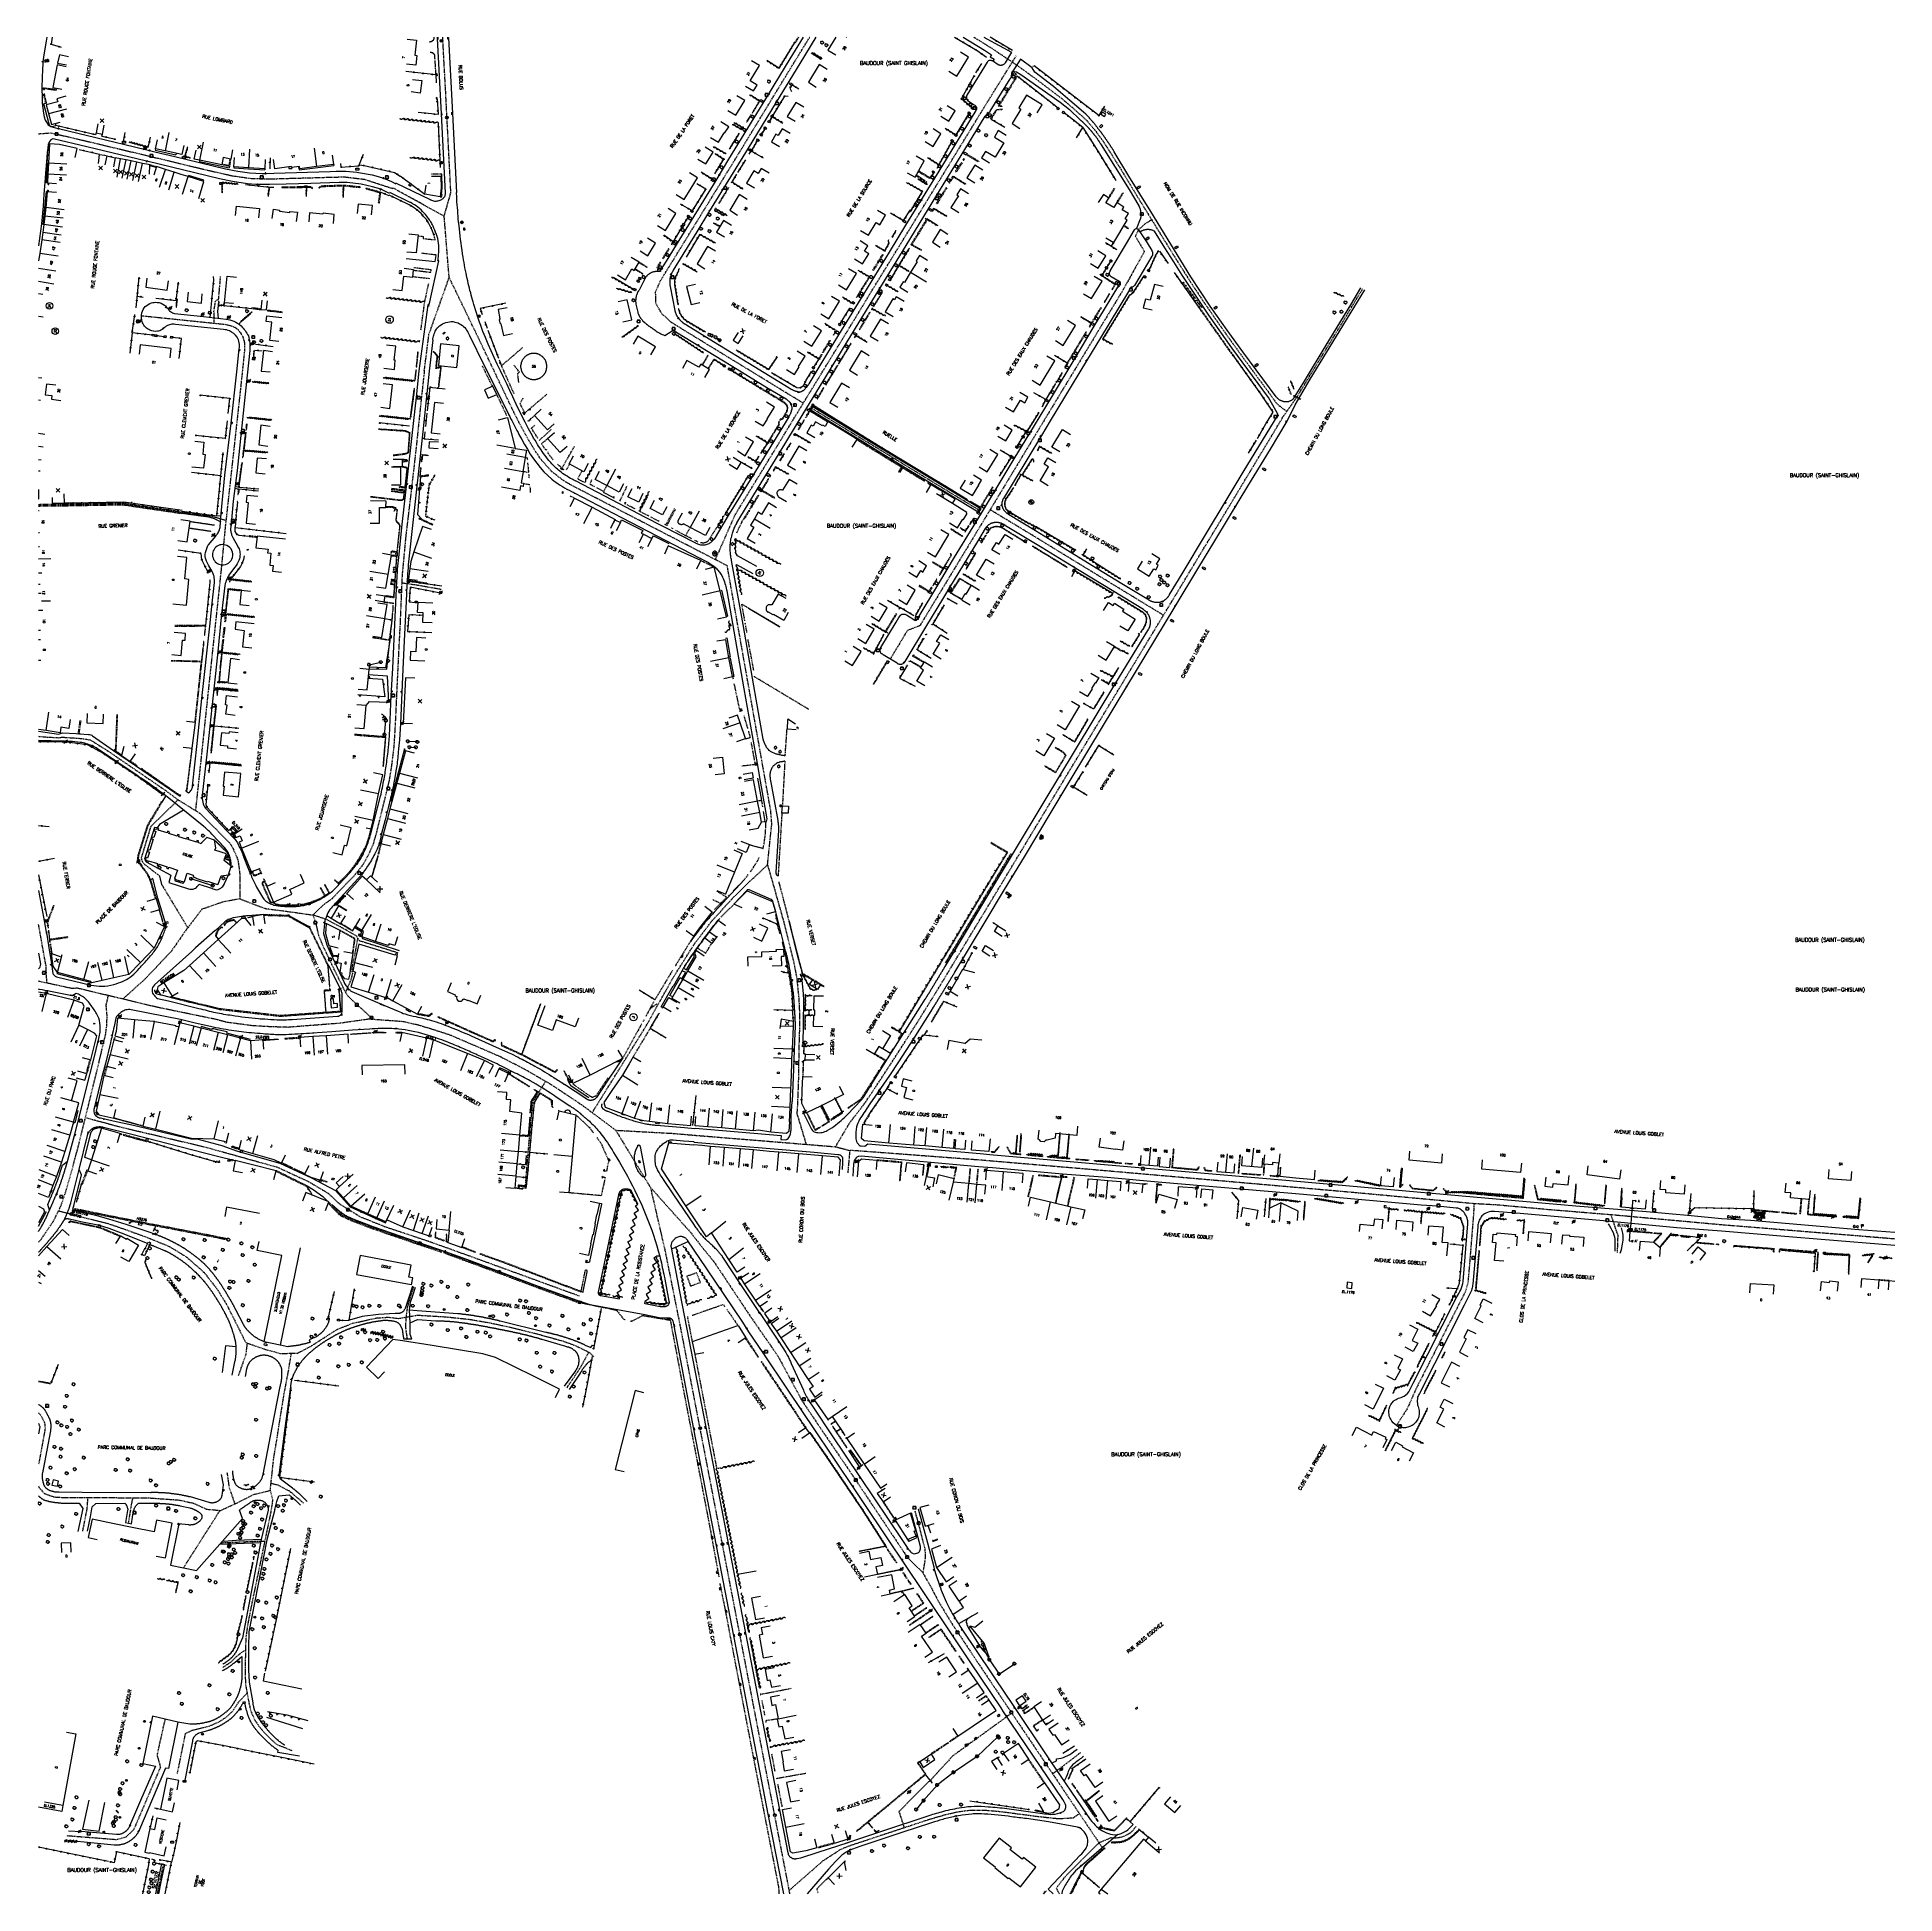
# Model space of a CAD drawing. Header units: millimetres. Extents: x 111999 to 113000, y 130000 to 131000.
import ezdxf
from ezdxf.enums import TextEntityAlignment as Align

# ---------------------------------------------------------------- set-up
doc = ezdxf.new("R2010")
doc.units = ezdxf.units.MM
doc.linetypes.add('DASHED', pattern=[0.75, 0.5, -0.25])
doc.layers.get('0').update_dxf_attribs({"linetype": 'CONTINUOUS'})
for name, color, linetype in [('W0001', 6, 'DASHED'), ('W0008', 7, 'CONTINUOUS'), ('W0017', 7, 'CONTINUOUS'), ('W0100', 7, 'CONTINUOUS'), ('W0105', 7, 'CONTINUOUS'), ('W0112', 1, 'DASHED'), ('W0211', 2, 'CONTINUOUS'), ('W0220', 5, 'DASHED'), ('W0300', 7, 'CONTINUOUS'), ('W0302', 3, 'CONTINUOUS'), ('W0310', 3, 'CONTINUOUS'), ('W0322', 7, 'CONTINUOUS'), ('W0330', 7, 'CONTINUOUS'), ('W0334', 7, 'CONTINUOUS'), ('W0400', 7, 'CONTINUOUS'), ('W0402', 7, 'CONTINUOUS'), ('W0412', 7, 'CONTINUOUS'), ('W0420', 7, 'CONTINUOUS'), ('W0430', 7, 'CONTINUOUS'), ('W0454', 7, 'CONTINUOUS'), ('W0469', 7, 'CONTINUOUS'), ('W0471', 7, 'CONTINUOUS'), ('W0851', 7, 'CONTINUOUS'), ('W0980', 7, 'CONTINUOUS'), ('W0984', 7, 'CONTINUOUS'), ('W0989', 7, 'CONTINUOUS'), ('W0991', 7, 'CONTINUOUS'), ('W1102', 7, 'CONTINUOUS'), ('W1471', 7, 'CONTINUOUS'), ('W1473', 7, 'CONTINUOUS'), ('W1474', 7, 'CONTINUOUS')]:
    doc.layers.add(name, color=color, linetype=linetype)
doc.styles.get("Standard").update_dxf_attribs({"font": 'romans.shx', "width": 0.85})

# ---------------------------------------------------------------- blocks, each defined once
blk = doc.blocks.new('T420')
for p, q in [((0.7, 0.7), (-0.8, 0.7)), ((-0.8, 0.7), (-0.8, -0.8)), ((0.7, 0.7), (0.7, -0.8)), ((0.7, -0.8), (-0.8, -0.8))]:
    blk.add_line(p, q)
blk.add_ellipse((0, 0), major_axis=(-0.53, 0.53), ratio=1, start_param=3.926991, end_param=10.210176)
blk = doc.blocks.new('t322o')
at = {"color": 0, "linetype": 'Continuous'}
for radius in [0.25, 0.15]:
    blk.add_circle((0, 0), radius, dxfattribs=at)
blk = doc.blocks.new('t310o')
at = {"color": 0, "linetype": 'Continuous'}
for centre, start, end in [((-0.5, 0.4), 216.8699, 323.1304), ((0.5, -0.4), 36.8699, 143.1303)]:
    blk.add_arc(centre, 0.625, start, end, dxfattribs=at)
blk = doc.blocks.new('t991o')
at = {"color": 0, "linetype": 'Continuous'}
for p, q in [((-1, 1), (1, -1)), ((-1, -1), (1, 1))]:
    blk.add_line(p, q, dxfattribs=at)
blk = doc.blocks.new('T471')
for p, q in [((-0.333334, 0.333334), (-0.333334, -0.333334)), ((-0.333334, 0.333334), (0.333334, 0.333334)), ((-0.333334, 0), (0, 0)), ((0.500001, 0.500001), (1.000002, 1.000002)), ((-0.500001, -0.500001), (-1.000002, -1.000002)), ((-0.333334, -0.333334), (0.333334, -0.333334))]:
    blk.add_line(p, q)
blk.add_ellipse((0, 0), major_axis=(0.471405, 0.471405), ratio=1, start_param=5.4977871438, end_param=11.780972451)
blk = doc.blocks.new('t112o')
at = {"color": 0, "linetype": 'Continuous'}
for p, q in [((-0.5, 0.5), (0.5, 0.5)), ((-0.5, -0.5), (-0.5, 0.5)), ((0.5, 0.5), (0.5, -0.5)), ((0.5, -0.5), (-0.5, -0.5))]:
    blk.add_line(p, q, dxfattribs=at)
blk = doc.blocks.new('T300')
for p, q in [((-0.8, 0.5), (-0.9, 0.3)), ((-0.9, 0.3), (-0.9, 0.2)), ((-0.9, 0.2), (-0.7, 0.1)), ((-0.7, 0.6), (-0.8, 0.5)), ((-0.8, -0.1), (-0.7, 0.1)), ((-0.6, 0.7), (-0.7, 0.6)), ((-0.7, 0.1), (-0.7, 0.1)), ((-0.5, 0.7), (-0.6, 0.7)), ((-0.3, 0.6), (-0.5, 0.7)), ((-0.3, 0.6), (-0.2, 0.7)), ((-0.2, 0.6), (-0.3, 0.6)), ((-0.2, 0.7), (-0.1, 0.8)), ((-0.1, 0.8), (0.1, 0.8)), ((0.1, 0.8), (0.2, 0.7)), ((0.2, 0.7), (0.3, 0.6)), ((0.3, 0.6), (0.4, 0.5)), ((0.5, 0.5), (0.3, 0.5)), ((0.4, 0.5), (0.4, 0.5)), ((0.6, 0.4), (0.5, 0.5)), ((0.6, 0.4), (0.7, 0.3)), ((0.7, 0.3), (0.7, 0.2)), ((0.7, 0.2), (0.7, 0.1)), ((0.7, 0.1), (0.7, -0.2)), ((-0.8, -0.2), (-0.8, -0.1)), ((-0.7, -0.3), (-0.8, -0.2)), ((-0.8, -0.2), (-0.8, -0.2)), ((-0.7, -0.4), (-0.7, -0.3)), ((-0.5, -0.5), (-0.7, -0.4)), ((-0.4, -0.5), (-0.5, -0.5)), ((-0.4, -0.5), (-0.3, -0.5)), ((-0.3, -0.5), (-0.3, -0.4)), ((-0.3, -0.6), (-0.3, -0.5)), ((-0.3, -0.5), (-0.3, -0.5)), ((-0.2, -0.7), (-0.3, -0.6)), ((-0.1, -0.8), (-0.2, -0.7)), ((0.1, -0.8), (-0.1, -0.8)), ((0.2, -0.7), (0.1, -0.8)), ((0.3, -0.5), (0.2, -0.5)), ((0.3, -0.6), (0.2, -0.7)), ((0.2, -0.7), (0.2, -0.7)), ((0.5, -0.4), (0.3, -0.5)), ((0.3, -0.5), (0.3, -0.6)), ((0.3, -0.5), (0.3, -0.5)), ((0.6, -0.3), (0.5, -0.4)), ((0.7, -0.2), (0.6, -0.3)), ((0.6, -0.3), (0.6, -0.3))]:
    blk.add_line(p, q)
blk = doc.blocks.new('T400')
for p, q in [((-0.15, 0.3), (0.15, 0.3)), ((-0.15, -0.25), (-0.15, 0.3)), ((-0.15, 0.15), (0.15, 0.15)), ((-0.15, 0), (0.15, 0)), ((0.15, 0.3), (0.15, -0.25)), ((-0.15, -0.15), (0.15, -0.15)), ((-0.15, -0.25), (-0.15, -0.3)), ((-0.15, -0.3), (0.15, -0.3)), ((0.15, -0.3), (0.15, -0.25))]:
    blk.add_line(p, q)
blk = doc.blocks.new('T851')
for p, q in [((-0.2, -0.1), (0, 0.3)), ((0, 0.3), (0.2, -0.1)), ((-0.2, -0.1), (0.2, -0.1))]:
    blk.add_line(p, q)
for major_axis in [(-0.106, 0.106), (-0.0354, 0.0354), (-0.0236, 0.0236)]:
    blk.add_ellipse((0, 0), major_axis=major_axis, ratio=1, start_param=3.926991, end_param=10.210176)
blk = doc.blocks.new('t211o')
at = {"color": 0, "linetype": 'Continuous'}
for p, q in [((-0.3, 0.5), (-0.3, 0)), ((0, 1), (0, 0)), ((0.3, 0.5), (0.3, 0))]:
    blk.add_line(p, q, dxfattribs=at)
blk = doc.blocks.new('T454')
for p, q in [((-0.25, 0.25), (0.25, -0.25)), ((-0.25, -0.25), (0.25, 0.25)), ((0.75, 0.75), (0.375, 0.375)), ((-0.375, -0.375), (-0.75, -0.75))]:
    blk.add_line(p, q)
blk.add_ellipse((0, 0), major_axis=(0.354, 0.354), ratio=1, start_param=5.49778714, end_param=11.78097245)
blk = doc.blocks.new('t105o')
for p, q in [((-0.5, 0), (0.5, 0)), ((0.5, 0), (0.2, 0.1)), ((0.5, 0), (0.2, -0.1))]:
    blk.add_line(p, q)
blk = doc.blocks.new('T412')
for p, q in [((-0.3, 1.2), (0.3, 1.2)), ((-0.3, 1.2), (-0.3, 0.6)), ((-0.3, 0.6), (0.3, 0.6)), ((-0.3, 0.3), (0.3, 0.3)), ((-0.3, -0.3), (-0.3, 0.3)), ((0, 0.9), (0.3, 0.9)), ((0.3, 0.9), (0.3, 0.6)), ((0.3, 0.3), (0.3, -0.3)), ((0.3, -0.3), (-0.3, -0.3))]:
    blk.add_line(p, q)
blk.add_ellipse((0, 0), major_axis=(0.212, 0.212), ratio=1, start_param=5.497787, end_param=11.780972)
blk = doc.blocks.new('T430')
at = {"flags": 128}
for points in [[(0.8, 0.8), (-0.8, 0.8)], [(-0.8, 0.8), (-0.8, 0)], [(0.8, 0.8), (-0.8, 0)], [(-0.8, 0), (0.8, 0)], [(-0.4, 2.1), (0.4, 2.1)], [(-0.4, 2.1), (-0.4, 1.3)], [(-0.4, 1.7), (0, 1.7)], [(-0.4, 1.3), (0.4, 1.3)], [(0.8, 0), (0.8, 0.8)]]:
    blk.add_lwpolyline(points, dxfattribs=at)
blk = doc.blocks.new('t220o')
at = {"color": 0, "linetype": 'Continuous'}
for p, q in [((-0.25, 0.25), (0.25, 0.25)), ((-0.25, -0.25), (0.25, -0.25))]:
    blk.add_line(p, q, dxfattribs=at)
blk = doc.blocks.new('T1471')
at = {"color": 0, "linetype": 'Continuous', "flags": 128}
blk.add_lwpolyline([(-0.75, -0.5), (-0.75, 0.5), (0.75, 0.5), (0.75, -0.5), (-0.75, -0.5)], dxfattribs=at)
blk = doc.blocks.new('T1473')
at = {"color": 0, "linetype": 'Continuous', "const_width": 0.5, "flags": 128}
blk.add_lwpolyline([(-0.25, 0, 1), (0.25, 0, 1)], format="xyb", close=True, dxfattribs=at)
blk = doc.blocks.new('T1474')
at = {"color": 0, "linetype": 'Continuous', "flags": 128}
for points in [[(-0.8, -0.5), (-0.8, 0.5)], [(-0.8, 0), (0.7, 0)], [(0.7, 0), (0.7, -0.5), (0.7, 0.5)]]:
    blk.add_lwpolyline(points, dxfattribs=at)
blk = doc.blocks.new('T469')
at = {"color": 0, "linetype": 'Continuous', "flags": 128}
for points in [[(-0.4, 0.4), (0.4, -0.4)], [(-0.4, -0.4), (0.4, 0.4)]]:
    blk.add_lwpolyline(points, dxfattribs=at)
at = {"color": 0, "linetype": 'Continuous'}
blk.add_circle((0, 0), 0.5, dxfattribs=at)

msp = doc.modelspace()

# ---------------------------------------------------------------- linework, layer by layer
at = {"layer": 'W0001'}
msp.add_line((112353.4, 130408.6), (112413.5, 130403.7), dxfattribs=at)
for points in [[(112218.5, 130903.6), (112222.1, 130916.3), (112219.3, 130970.7), (112217.7, 131000)], [(112000, 130948), (112006.7, 130948.5), (112027.7, 130943.6), (112059.4, 130936), (112091, 130928.4), (112104.3, 130925.4), (112114.7, 130923.9), (112124.9, 130923.7), (112135.3, 130924), (112153.2, 130924.5), (112164.8, 130924.8), (112175.5, 130923.5), (112190.8, 130918.5)], [(112392.7, 130554.2), (112395, 130576.3), (112394.4, 130583.6), (112371, 130715.3), (112286.6, 130758.9), (112282.9, 130761.1), (112276.3, 130766.2), (112270.9, 130772.3), (112267.8, 130776.7), (112263.2, 130784.4), (112259.3, 130791.5), (112255.2, 130799.7), (112235.8, 130840.4), (112221.2, 130870.6), (112218.5, 130903.6), (112190.9, 130918.8)], [(112097.9, 130871.2), (112096.8, 130858.8), (112095.1, 130857.7), (112094.3, 130852.5), (112094.5, 130846)], [(112207.8, 130820.3), (112210.3, 130840), (112221.2, 130870.6)], [(112055.5, 130850), (112101.1, 130845.3), (112103.7, 130844.6), (112105.9, 130843.7), (112107.6, 130842.4), (112108.8, 130840.7), (112110.1, 130838.6), (112110.8, 130835.9), (112111, 130833.5), (112110.9, 130831.2), (112108.8, 130811), (112100.4, 130734.9), (112098.2, 130712), (112084.5, 130583.4)], [(112207.8, 130820.3), (112206, 130803.9), (112203.6, 130780.9), (112200.7, 130755.4), (112197.8, 130731.3), (112195.8, 130709.8), (112194.7, 130683.6), (112193.7, 130664.3), (112192.1, 130630.1), (112191.4, 130618.3), (112190.2, 130608.1), (112188.9, 130600), (112187.2, 130592.9), (112182.2, 130572.4), (112180.1, 130565), (112177.6, 130559.5), (112174.8, 130554.4), (112170.1, 130548.5), (112158.1, 130536), (112153.1, 130532.4), (112147.9, 130527.2)], [(112000, 130748.4), (112010.8, 130748.5), (112017.2, 130748.6)], [(112017.2, 130748.6), (112045.3, 130749.1), (112045.4, 130749.1), (112077.4, 130744.4)], [(112077.3, 130744.3), (112091.1, 130742.4), (112094.4, 130741.7), (112100.9, 130739.8)], [(112374.9, 130742.2), (112364.5, 130718.6)], [(112216.9, 130702.5), (112204.7, 130704.7), (112195.6, 130706)], [(112000, 130623.5), (112000.4, 130623.4), (112005.7, 130623), (112010.7, 130622.7), (112012.7, 130623), (112023.2, 130622.3), (112025.9, 130621.9), (112027.7, 130621.5), (112028.3, 130621.2), (112028.9, 130620.9), (112037, 130615.8), (112068.1, 130594.5), (112074.6, 130589.6), (112086.9, 130582), (112102.7, 130566.3), (112104.3, 130564), (112107.4, 130557), (112108.4, 130549.1), (112108.5, 130535.9), (112122.1, 130530.7), (112131.7, 130529.5), (112147.9, 130527.2)], [(112075.1, 130589.2), (112060.4, 130574.9), (112055.3, 130558.1), (112055.6, 130556.4), (112057.1, 130554.5), (112065.1, 130548.3), (112066.2, 130543.8), (112080.4, 130520.3)], [(112298.2, 130420.7), (112327.2, 130467.3), (112341.7, 130493.2), (112353.2, 130511.5), (112362.4, 130523.6), (112373.2, 130535.5), (112381.2, 130543.5), (112392.7, 130554.2), (112396.8, 130539.9), (112401.5, 130523.2)], [(112108.5, 130535.9), (112099.6, 130534.3), (112088, 130530.3), (112079.8, 130519.6), (112071.7, 130508), (112065.5, 130501.3), (112057.6, 130493), (112045.4, 130481.9)], [(112004.5, 130490.6), (112004, 130499.8), (112000, 130522.1)], [(112193.8, 130506.7), (112172.8, 130513.3), (112171.2, 130515.9), (112162.5, 130520.9), (112155, 130524.8), (112147.9, 130527.2)], [(112180.3, 130470.9), (112166.6, 130483.5), (112165, 130486.3), (112157.9, 130500.7), (112153.2, 130510.7), (112150.9, 130516.3), (112149.7, 130521.9), (112147.9, 130527.2)], [(112171.9, 130514.7), (112170.3, 130506.2), (112169.2, 130501.5), (112168.6, 130497), (112169.1, 130495.7), (112168.2, 130492.2), (112165.4, 130485.7)], [(112280.7, 130432.9), (112276.2, 130435.8), (112261.7, 130444.2), (112248.4, 130451), (112233.4, 130457.5), (112222, 130462.4), (112212.2, 130465.6), (112204.8, 130467.8), (112196.9, 130469.7), (112177.9, 130471.1), (112162.4, 130468.9), (112134.3, 130466.7), (112125.1, 130467), (112115.8, 130467.5), (112108.8, 130468.4), (112101.4, 130469.4), (112094.9, 130471.1), (112063.9, 130477.5), (112024.6, 130486.9), (112020.8, 130487.8), (112018.1, 130487.6), (112000, 130491.5)], [(112032.6, 130448.1), (112036.2, 130463.4), (112036.8, 130468), (112036.9, 130473.1), (112036.4, 130478.8), (112037.6, 130483.8)], [(112262.3, 130381.4), (112263.6, 130397.6), (112265.7, 130420.6), (112266.2, 130426.4), (112273.1, 130437.6)], [(112280.7, 130432.9), (112292.4, 130425.1), (112302.5, 130417.6), (112302.5, 130417.6), (112310.9, 130411.3), (112329.6, 130380.5), (112337.5, 130346.2), (112345.5, 130306.3), (112392, 130065.1), (112404.6, 130000)], [(112310.9, 130411.3), (112341.7, 130409.6), (112353.4, 130408.6)], [(112329.6, 130380.5), (112351.3, 130356.2), (112356.4, 130349.6), (112364.1, 130340.1), (112383.8, 130310.5)], [(112383.8, 130310.5), (112395.1, 130294.3), (112398.3, 130289.6), (112401.1, 130284.4), (112404.7, 130277.7), (112407.7, 130272.2), (112411.3, 130265.5), (112412.1, 130264.4), (112425.7, 130244.2), (112438.3, 130225.7), (112462.7, 130189.2), (112466.3, 130183.8), (112468.5, 130180.8), (112476.4, 130172.9), (112480.6, 130165.4), (112485, 130157.1), (112491.6, 130146.2), (112509.4, 130119.4), (112573.1, 130024.8)], [(112472.1, 130206.3), (112473.4, 130201.3), (112477.5, 130185.6), (112477.6, 130180.7), (112476.4, 130172.9)], [(112524.2, 130097.3), (112492.5, 130074.3), (112481.2, 130062), (112473.1, 130054), (112463.5, 130044.3), (112466.3, 130035.7)], [(112561.3, 130076), (112546.3, 130064.6)], [(112422.7, 130017.9), (112431.8, 130023.8), (112436.2, 130025.7), (112468.8, 130036.5), (112479.4, 130040), (112488.5, 130042.7), (112495.2, 130044.2), (112497.8, 130044.6), (112502.4, 130045.1), (112506.8, 130045.1), (112510.7, 130045), (112517, 130044.5), (112539.3, 130041.6), (112549.6, 130040.5), (112557.4, 130041), (112560.7, 130043.2)], [(112591.2, 130036.3), (112589, 130033.5), (112587.1, 130032.1), (112583.6, 130030.5), (112580, 130029.9), (112577.6, 130030.1), (112571.3, 130027.5)], [(112549.9, 130000), (112548.3, 130003.1), (112550.8, 130006.4), (112554.1, 130010.5), (112571.3, 130027.5)], [(112422.7, 130017.9), (112404.2, 130001.7)]]:
    msp.add_lwpolyline(points, dxfattribs=at)
at = {"layer": 'W0001', "flags": 128}
for points in [[(112412, 130802.9), (112403.7, 130807.9), (112368.6, 130829.4), (112346.7, 130842.8), (112340.3, 130846.8), (112335.8, 130851.1), (112332.6, 130856.5), (112332.4, 130862.9), (112335, 130868.8), (112339.4, 130875.9), (112378.8, 130940), (112405.8, 130984.4), (112415.4, 131000)], [(112503.9, 131000), (112513.4, 130994.1), (112527.1, 130984.9), (112535.5, 130978.8), (112540.2, 130975.3), (112551.8, 130966.5), (112559.1, 130960.2), (112564.6, 130955.2), (112568.8, 130950.3), (112573, 130944.7), (112576.8, 130938.8), (112583.2, 130928.6), (112592.7, 130912.9), (112604.8, 130893.3), (112613.4, 130879.5), (112620.2, 130868.7), (112626.6, 130859), (112633.2, 130849.4), (112640.7, 130838.7), (112648.8, 130827.5), (112663.7, 130807.3), (112666.7, 130803), (112669.6, 130800.5), (112672.5, 130798.5)], [(112374.9, 130742.2), (112389.6, 130766.2), (112404.7, 130791), (112417.4, 130811.8), (112442.3, 130852.5), (112448.5, 130862.8), (112469.4, 130896.8), (112481.9, 130917.3), (112503.3, 130952.2), (112507.7, 130959.5), (112526.6, 130989.9)], [(112599.6, 130901.6), (112596, 130899.4), (112592.6, 130896.4), (112590.8, 130892.9), (112595.7, 130884.6), (112584.5, 130864.4), (112552.4, 130811.3), (112524.1, 130764.5), (112506.7, 130735.7), (112476.4, 130685.7), (112474.7, 130683), (112468, 130680.4), (112458.8, 130665.1)], [(112445.2, 130426), (112454.1, 130439.4), (112462.2, 130451.8), (112472.8, 130468.4), (112485.8, 130489.4), (112498.4, 130510.3), (112513.8, 130535.8), (112533, 130567.7), (112554.4, 130603.3), (112586.8, 130656.9), (112614.9, 130703.4), (112627.3, 130724), (112638.4, 130742.3), (112652.8, 130766.3), (112664.8, 130786.1), (112670.5, 130795.7), (112678.1, 130806.5), (112688.5, 130823.7), (112700.9, 130843.9), (112709.5, 130858.2), (112713.3, 130864.5)], [(112506.6, 130745.3), (112490.9, 130754.8), (112468, 130768.8), (112443.8, 130783.5), (112426.2, 130794.2), (112416.3, 130800.2)], [(112606, 130688.7), (112595.9, 130694.8), (112556.2, 130719), (112539.1, 130729.5), (112521.4, 130740.2), (112512.6, 130745.5)], [(112401.5, 130523.2), (112403.5, 130515.3), (112406.6, 130502.6), (112408.3, 130494.1), (112409.5, 130482.7), (112409.8, 130477.2), (112410, 130470.2), (112409.8, 130463.4), (112409.6, 130457), (112409.3, 130438.4), (112408.8, 130425.1), (112408.5, 130420.3)], [(112000, 130351), (112001.5, 130352.7), (112008.3, 130362.8), (112012.1, 130370.7), (112014.5, 130377.7), (112017.6, 130388.3), (112021.7, 130403.8), (112026.8, 130424.5), (112032.6, 130448.1)], [(112429.3, 130402.4), (112437, 130415.3), (112445.2, 130426), (112445.2, 130426)], [(112025.2, 130418.1), (112045.1, 130412.8), (112089.2, 130402.4), (112107.2, 130397.4), (112128.3, 130391.5)], [(112408.5, 130420.3), (112413.5, 130403.7), (112429.3, 130402.4), (112437, 130400.4), (112437, 130400.4)], [(112128.2, 130391.6), (112145.3, 130383.7), (112156.1, 130377.3), (112162.3, 130371.5), (112173.3, 130364.7), (112186.5, 130359.4), (112209.9, 130351.6), (112235.5, 130342.4), (112291.2, 130322.1)], [(112773.3, 130371.7), (112706.2, 130377.9), (112564.6, 130390.3), (112506.9, 130395.2), (112443.1, 130400), (112437, 130400.4), (112435.9, 130388.3), (112435.9, 130388.3)], [(113000, 130352.7), (112906.6, 130360.3), (112847.1, 130365.7), (112813.2, 130368.5), (112785.6, 130371), (112773.3, 130371.7), (112773, 130365.7), (112771.3, 130344.6), (112770, 130329.1), (112768.5, 130324.1), (112742.2, 130272.3), (112737.3, 130261.3), (112731.5, 130252.2), (112731.5, 130252.2)], [(112010.7, 130367.9), (112026.2, 130363.8), (112037.9, 130360.9), (112048.8, 130357.1), (112058.9, 130353.4), (112070.4, 130348.7), (112079.6, 130343.1), (112089.2, 130334.7), (112096.4, 130325.4), (112101.3, 130317.4), (112105.5, 130309.1), (112111.6, 130296.9), (112121.8, 130293.4), (112130.4, 130291), (112139.7, 130291.3), (112146.8, 130295), (112160.8, 130304), (112169.1, 130307.3), (112182.2, 130310.2), (112188.6, 130310.6), (112193.8, 130309.9), (112204, 130311.7), (112219.4, 130310.8), (112232.4, 130309.4), (112242.9, 130307.6), (112251.7, 130305.7), (112259.4, 130303.9), (112268.9, 130301.5), (112282.7, 130297.7), (112289.4, 130295.2), (112296.5, 130291.7), (112299.2, 130289.3)], [(112850.6, 130345.5), (112850.9, 130354.6), (112849.1, 130359.8), (112847.1, 130365.7), (112847.1, 130365.7)], [(112198.7, 130298.9), (112197.8, 130305.3), (112198.1, 130310.7), (112198.7, 130315.4), (112199.6, 130319.2), (112202.2, 130327)], [(112107.7, 130279.1), (112111.8, 130290.6), (112112.5, 130296.6)], [(112124.8, 130217.3), (112126.7, 130234.8), (112128.5, 130245.5), (112130.4, 130257.7), (112132.2, 130268.8), (112134.6, 130281.5), (112136.2, 130291.2)], [(112284.6, 130272.5), (112292, 130283.6), (112296.4, 130291.8)], [(112000, 130259.1), (112001.1, 130257.9), (112003.2, 130253.8), (112003.5, 130250.7), (112002.9, 130247.1), (112000, 130231.3)], [(112101.5, 130226.9), (112102.6, 130219), (112105.7, 130210)], [(112142.8, 130210.4), (112135.3, 130216.8), (112129, 130220.1), (112125.2, 130221)], [(112000, 130219.8), (112000.2, 130218.9), (112003.1, 130215.6), (112008.3, 130213.8), (112012.8, 130213.5), (112019.3, 130213.5), (112058.9, 130213.3), (112076, 130212.1), (112083.7, 130210.3), (112090.4, 130207.2), (112098.1, 130206.5), (112107.4, 130210.8), (112116.1, 130215.2), (112124.8, 130217.3), (112126.1, 130212.2), (112125.2, 130206.2), (112114.5, 130154.6), (112112.5, 130144.4), (112111.6, 130137.3), (112111.3, 130123.6), (112111.4, 130113.1), (112113.3, 130102.9), (112114.2, 130098.7), (112116.4, 130093.7), (112119.1, 130089.7), (112122.2, 130086.2), (112125.5, 130082.9), (112128.3, 130080.5), (112136.5, 130077.2)], [(112023.8, 130195.3), (112026.2, 130207.5), (112026.6, 130213.4)], [(112048.5, 130199.7), (112050.2, 130210.2), (112050.9, 130213.3)], [(112078.1, 130175.6), (112097.8, 130206.6)], [(112098.2, 130189.1), (112105.3, 130189.4), (112118.5, 130190), (112121.8, 130189.9)], [(112099.2, 130121.9), (112103.7, 130125), (112106.4, 130127.6), (112108.5, 130129.4), (112111.4, 130131.3)], [(112074.8, 130064.9), (112079.2, 130086.4), (112082.8, 130088.1), (112088.2, 130089.5), (112092.3, 130090.5), (112097.5, 130092.8), (112101.3, 130095.3), (112104.7, 130098.6), (112108, 130103.6), (112112.3, 130108.1)], [(112068.1, 130094.1), (112063.8, 130074.9), (112065.6, 130068.2), (112057.3, 130048.7), (112053.1, 130038.9), (112051.1, 130034.4), (112047.1, 130030.5), (112041.9, 130029.1), (112035.7, 130029.6), (112015.2, 130031.2)], [(112067.1, 130015.9), (112066.2, 130011.4), (112064.5, 130003.1), (112063.9, 130000)]]:
    msp.add_lwpolyline(points, dxfattribs=at)
at = {"layer": 'W0008'}
for p, q in [((112476.5, 130387.2), (112477, 130392.6)), ((112479.2, 130392.5), (112478.2, 130386.6))]:
    msp.add_line(p, q, dxfattribs=at)
for points in [[(112004.5, 131000), (112004.1, 130997.8), (112002.8, 130990.6), (112002.3, 130986.8), (112002.3, 130985.8), (112002.1, 130982.5), (112001.9, 130978.4), (112001.8, 130972.8), (112001.9, 130967.2), (112002, 130964.4), (112002.3, 130961.7), (112002.6, 130959.1), (112003, 130957.1), (112003.6, 130955.4), (112004.2, 130954.2), (112005.1, 130952.8), (112006, 130952.2), (112006.6, 130951.9)], [(112214.7, 131000), (112214.7, 130999.3), (112216.9, 130958.7), (112219.1, 130916.2), (112219.1, 130916.1), (112219.1, 130916.1), (112219.1, 130916.1), (112219.1, 130916), (112219.1, 130916), (112219.1, 130915.9), (112219.1, 130915.9), (112219.1, 130915.8), (112219.1, 130915.8), (112219.1, 130915.7), (112219, 130915.3), (112218.9, 130914.9), (112218.8, 130914.5), (112218.6, 130914.1), (112218.3, 130913.7), (112218, 130913.4), (112217.7, 130913), (112217.4, 130912.8), (112217, 130912.5), (112216.6, 130912.2), (112216.6, 130912.2), (112216.1, 130912), (112215.6, 130911.9), (112215.1, 130911.7), (112214.5, 130911.7), (112214, 130911.6), (112213.5, 130911.6), (112212.9, 130911.7), (112212.4, 130911.8), (112211.9, 130912), (112211.5, 130912.2), (112211.4, 130912.2), (112211.4, 130912.2), (112211.4, 130912.2), (112211.3, 130912.2), (112211.3, 130912.3), (112211.2, 130912.3), (112211.2, 130912.3), (112211.2, 130912.3), (112211.1, 130912.3), (112211.1, 130912.4), (112192.5, 130921.4)], [(112220.7, 131000), (112220.8, 130999.7), (112222.9, 130959), (112225.1, 130916.4)], [(112006.6, 130951.9), (112010.3, 130950.9), (112010.7, 130950.8), (112041.2, 130943.5), (112045.8, 130942.4), (112058.3, 130939.4), (112059.8, 130939), (112062.6, 130938.3), (112073.4, 130935.7), (112100.7, 130929.2), (112107.4, 130927.9), (112113.6, 130927), (112120.4, 130926.6), (112122.3, 130926.6), (112126.8, 130926.7), (112157, 130927.6), (112160.4, 130927.8), (112165.6, 130927.8), (112171.5, 130927.4), (112172.3, 130927.2), (112179.7, 130925.8), (112183, 130924.9), (112185.8, 130924), (112190.2, 130922.2), (112192.4, 130921.1)], [(112005.3, 130942.5), (112004.7, 130937.9), (112004.3, 130932.8), (112003.7, 130926.7), (112003.4, 130921.8), (112002.9, 130915.4), (112002.4, 130909), (112001.6, 130899.4), (112000, 130887.7)], [(112189.1, 130915.9), (112184.3, 130918.1), (112179.9, 130919.5), (112173.7, 130920.9), (112166.3, 130921.7), (112161.9, 130921.8), (112146.7, 130921.3), (112133.4, 130920.9), (112124.4, 130920.6), (112118, 130920.7), (112117.1, 130920.7), (112112.6, 130921.1), (112104.4, 130922.3), (112097.4, 130923.8), (112058.3, 130933.2), (112057.4, 130933.4), (112022.3, 130941.8), (112011.7, 130944.4), (112008.6, 130945.1), (112007.7, 130945.2), (112006.6, 130944.8), (112006, 130944), (112005.6, 130943.3), (112005.3, 130942.5)], [(112216.3, 130914), (112217, 130913.9), (112217, 130914.2), (112217.3, 130914.2), (112217.4, 130915.3), (112217.1, 130915.3), (112217.5, 130919), (112217.3, 130926.2), (112216.6, 130926.3), (112216.6, 130926.3)], [(112205, 130820.4), (112209.8, 130855.8), (112209.9, 130856), (112210.4, 130855.9), (112215.6, 130879.5), (112215.1, 130879.6), (112215.2, 130880.3), (112215.3, 130881), (112215.4, 130881.7), (112215.5, 130882.5), (112215.5, 130883.2), (112215.6, 130883.9), (112215.6, 130884.6), (112215.7, 130885.3), (112215.7, 130886), (112215.7, 130886.7), (112215.6, 130887.9), (112215.4, 130889.1), (112215.2, 130890.3), (112215, 130891.5), (112214.7, 130892.6), (112214.3, 130893.8), (112213.9, 130895), (112213.5, 130896.1), (112213, 130897.2), (112212.5, 130898.3), (112212.2, 130898.9), (112211.9, 130899.4), (112211.6, 130900), (112211.3, 130900.5), (112211, 130901), (112210.6, 130901.6), (112210.3, 130902.1), (112209.9, 130902.6), (112209.6, 130903.1), (112209.2, 130903.6), (112209.2, 130903.6), (112208.5, 130904.5), (112207.7, 130905.3), (112206.9, 130906.2), (112206.1, 130907), (112205.2, 130907.7), (112204.3, 130908.4), (112203.4, 130909.1), (112202.5, 130909.8), (112201.5, 130910.3), (112200.5, 130910.9), (112200.5, 130910.9), (112200.4, 130910.9), (112200.4, 130910.9), (112200.4, 130910.9), (112200.3, 130910.9), (112200.3, 130911), (112200.2, 130911), (112200.2, 130911), (112200.2, 130911), (112200.1, 130911), (112200.1, 130911), (112189.3, 130916.3)], [(112372.1, 130743.2), (112363.9, 130729.7), (112363.9, 130729.7), (112363.8, 130729.7), (112363.8, 130729.7), (112363.8, 130729.6), (112363.8, 130729.6), (112363.8, 130729.6), (112363.8, 130729.6), (112363.8, 130729.6), (112363.7, 130729.5), (112363.7, 130729.5), (112363.4, 130729.1), (112363.1, 130728.7), (112362.7, 130728.3), (112362.3, 130728), (112361.9, 130727.7), (112361.4, 130727.4), (112361, 130727.1), (112360.5, 130726.9), (112360, 130726.7), (112359.5, 130726.6), (112359.5, 130726.6), (112358.9, 130726.5), (112358.4, 130726.5), (112357.9, 130726.4), (112357.3, 130726.5), (112356.8, 130726.5), (112356.2, 130726.6), (112355.7, 130726.7), (112355.2, 130726.9), (112354.7, 130727.1), (112354.2, 130727.3), (112354.2, 130727.3), (112354.2, 130727.3), (112354.1, 130727.4), (112354.1, 130727.4), (112354.1, 130727.4), (112354.1, 130727.4), (112354, 130727.4), (112354, 130727.4), (112354, 130727.4), (112354, 130727.5), (112327, 130741.3), (112312.5, 130748.9), (112289.6, 130760.8), (112289.6, 130760.8), (112289.5, 130760.8), (112289.5, 130760.8), (112289.4, 130760.9), (112289.4, 130760.9), (112289.4, 130760.9), (112289.3, 130760.9), (112289.3, 130760.9), (112289.2, 130761), (112289.2, 130761), (112289.2, 130761), (112288.3, 130761.5), (112287.4, 130761.9), (112286.6, 130762.4), (112285.7, 130762.9), (112284.8, 130763.5), (112284, 130764), (112283.2, 130764.5), (112282.3, 130765.1), (112281.5, 130765.7), (112280.8, 130766.3), (112280.1, 130766.8), (112279.5, 130767.4), (112278.9, 130767.9), (112278.2, 130768.5), (112277.6, 130769.1), (112277.1, 130769.7), (112276.5, 130770.3), (112275.9, 130770.9), (112275.4, 130771.5), (112274.8, 130772.1), (112274.8, 130772.1), (112274.1, 130773), (112273.4, 130774), (112272.7, 130774.9), (112272, 130775.8), (112271.3, 130776.8), (112270.7, 130777.8), (112270, 130778.8), (112269.4, 130779.7), (112268.8, 130780.7), (112268.2, 130781.7), (112267.5, 130782.9), (112266.7, 130784.1), (112266, 130785.3), (112265.4, 130786.6), (112264.7, 130787.8), (112264, 130789), (112263.4, 130790.2), (112262.7, 130791.5), (112262.1, 130792.7), (112261.4, 130794), (112261.4, 130794), (112261.4, 130794), (112261.4, 130794), (112261.4, 130794.1), (112261.4, 130794.1), (112261.3, 130794.2), (112261.3, 130794.2), (112261.3, 130794.3), (112261.3, 130794.3), (112261.2, 130794.4), (112261.2, 130794.4), (112257.3, 130802.2), (112257.3, 130802.3), (112257.3, 130802.3), (112257.3, 130802.4), (112257.3, 130802.4), (112257.2, 130802.5), (112257.2, 130802.5), (112257.2, 130802.6), (112257.2, 130802.6), (112257.2, 130802.7), (112257.1, 130802.7), (112257.1, 130802.7), (112255.5, 130806.3), (112253.9, 130809.8), (112252.2, 130813.3), (112250.5, 130816.9), (112248.8, 130820.4), (112247.1, 130823.9), (112245.4, 130827.5), (112243.8, 130831), (112242.2, 130834.6), (112240.7, 130838.2), (112240, 130839.8), (112239.4, 130841.5), (112238.8, 130843.1), (112238.2, 130844.8), (112237.6, 130846.5), (112237, 130848.1), (112236.4, 130849.8), (112235.9, 130851.5), (112235.3, 130853.2), (112234.8, 130854.9), (112234.8, 130854.9), (112234.5, 130856.1), (112234.1, 130857.4), (112233.8, 130858.6), (112233.4, 130859.8), (112233.1, 130861.1), (112232.8, 130862.3), (112232.4, 130863.6), (112232.1, 130864.8), (112231.8, 130866.1), (112231.5, 130867.3), (112231.2, 130868.7), (112230.9, 130870.1), (112230.6, 130871.6), (112230.3, 130873), (112230, 130874.4), (112229.7, 130875.8), (112229.4, 130877.3), (112229.2, 130878.7), (112228.9, 130880.1), (112228.7, 130881.5), (112228.4, 130883.4), (112228.1, 130885.3), (112227.8, 130887.2), (112227.6, 130889.1), (112227.3, 130891), (112227.1, 130892.9), (112226.9, 130894.8), (112226.7, 130896.7), (112226.5, 130898.6), (112226.3, 130900.5), (112226.1, 130902.1), (112226, 130903.6), (112225.9, 130905.1), (112225.8, 130906.7), (112225.6, 130908.2), (112225.5, 130909.8), (112225.4, 130911.3), (112225.3, 130912.9), (112225.3, 130914.4), (112225.2, 130915.9), (112225.2, 130915.9), (112225.2, 130916), (112225.2, 130916), (112225.2, 130916.1), (112225.2, 130916.1), (112225.2, 130916.2), (112225.2, 130916.2), (112225.2, 130916.3), (112225.1, 130916.3), (112225.1, 130916.4), (112225.1, 130916.4), (112225.1, 130916.4)], [(112212.4, 130837), (112212.4, 130837.1), (112212.4, 130837.1), (112212.4, 130837.2), (112212.4, 130837.2), (112212.4, 130837.3), (112212.4, 130837.3), (112212.4, 130837.4), (112212.4, 130837.4), (112212.4, 130837.4), (112212.4, 130837.5), (112212.6, 130838.2), (112212.7, 130838.9), (112212.9, 130839.6), (112213.1, 130840.3), (112213.4, 130840.9), (112213.7, 130841.6), (112214, 130842.2), (112214.4, 130842.8), (112214.8, 130843.4), (112215.3, 130843.9), (112216, 130844.5), (112216.8, 130845.1), (112217.6, 130845.6), (112218.5, 130846), (112219.4, 130846.4), (112220.4, 130846.6), (112221.3, 130846.7), (112222.3, 130846.8), (112223.3, 130846.8), (112224.3, 130846.6), (112225.1, 130846.4), (112226, 130846.1), (112226.8, 130845.7), (112227.5, 130845.3), (112228.3, 130844.8), (112228.9, 130844.2), (112229.6, 130843.6), (112230.1, 130843), (112230.6, 130842.3), (112231, 130841.5), (112231, 130841.5), (112231.1, 130841.5), (112231.1, 130841.4), (112231.1, 130841.4), (112231.1, 130841.4), (112231.1, 130841.3), (112231.1, 130841.3), (112231.1, 130841.3), (112231.2, 130841.3), (112231.2, 130841.2), (112232.1, 130839.3), (112239.9, 130823.5), (112253.1, 130797.2), (112253.1, 130797.1), (112253.1, 130797.1), (112253.1, 130797.1), (112253.1, 130797), (112253.2, 130797), (112253.2, 130797), (112253.2, 130796.9), (112253.2, 130796.9), (112253.2, 130796.9), (112253.2, 130796.8), (112253.8, 130795.8), (112254.3, 130794.7), (112254.9, 130793.6), (112255.4, 130792.5), (112256, 130791.4), (112256.5, 130790.3), (112257.1, 130789.3), (112257.7, 130788.2), (112258.3, 130787.1), (112258.8, 130786), (112258.8, 130786), (112260.3, 130783.4), (112261.8, 130780.7), (112263.3, 130778.1), (112264.9, 130775.5), (112266.6, 130773), (112268.4, 130770.6), (112270.2, 130768.3), (112272.2, 130766), (112274.3, 130763.9), (112276.5, 130762), (112277.6, 130761.1), (112278.7, 130760.3), (112279.9, 130759.5), (112281, 130758.8), (112282.2, 130758), (112283.4, 130757.3), (112284.6, 130756.6), (112285.9, 130756), (112287.1, 130755.3), (112288.3, 130754.7), (112288.4, 130754.6), (112288.4, 130754.6), (112288.4, 130754.6), (112288.5, 130754.6), (112288.5, 130754.5), (112288.6, 130754.5), (112288.6, 130754.5), (112288.7, 130754.5), (112288.7, 130754.5), (112288.8, 130754.4), (112309.6, 130743.6), (112314.4, 130741.2), (112356.2, 130719.5), (112356.2, 130719.5), (112356.3, 130719.5), (112356.3, 130719.5), (112356.4, 130719.4), (112356.4, 130719.4), (112356.4, 130719.4), (112356.5, 130719.4), (112356.5, 130719.4), (112356.6, 130719.3), (112356.6, 130719.3), (112356.6, 130719.3), (112357.3, 130718.9), (112358.1, 130718.6), (112358.8, 130718.2), (112359.5, 130717.8), (112360.2, 130717.4), (112360.9, 130717), (112361.6, 130716.6), (112362.2, 130716.2), (112362.9, 130715.7), (112363.5, 130715.2), (112363.5, 130715.2), (112364, 130714.9), (112364.5, 130714.5), (112364.9, 130714.1), (112365.3, 130713.6), (112365.7, 130713.2), (112366.1, 130712.7), (112366.5, 130712.3), (112366.8, 130711.8), (112367.2, 130711.3), (112367.5, 130710.8), (112367.5, 130710.8), (112368, 130710), (112368.4, 130709.2), (112368.8, 130708.4), (112369.1, 130707.5), (112369.5, 130706.7), (112369.7, 130705.8), (112370, 130704.9), (112370.2, 130704.1), (112370.4, 130703.2), (112370.6, 130702.3), (112370.6, 130702.3), (112370.6, 130702.2), (112370.6, 130702.2), (112370.6, 130702.1), (112370.6, 130702.1), (112370.6, 130702.1), (112370.6, 130702), (112370.7, 130702), (112370.7, 130701.9), (112370.7, 130701.9), (112370.7, 130701.8), (112370.7, 130701.8), (112373.1, 130688.3), (112380, 130649.1), (112387.2, 130608.8), (112388.8, 130599.3), (112392.3, 130579), (112391.9, 130577.5)], [(112212.4, 130837), (112210.5, 130820.2)], [(112293.7, 130760.3), (112290.9, 130761.8), (112290.7, 130762.5)], [(112402.2, 130613), (112402.2, 130613), (112401.8, 130613), (112401.3, 130613.1), (112400.9, 130613.2), (112400.4, 130613.2), (112400, 130613.3), (112399.5, 130613.4), (112399.1, 130613.5), (112398.7, 130613.6), (112398.2, 130613.7), (112397.8, 130613.8), (112397.8, 130613.8), (112397.4, 130613.9), (112397, 130614), (112396.6, 130614.2), (112396.2, 130614.3), (112395.8, 130614.5), (112395.4, 130614.7), (112395, 130614.9), (112394.7, 130615.1), (112394.3, 130615.3), (112394, 130615.6), (112393.6, 130615.9), (112393.2, 130616.3), (112392.9, 130616.7), (112392.5, 130617.1), (112392.2, 130617.5), (112391.9, 130618), (112391.7, 130618.5), (112391.4, 130618.9), (112391.2, 130619.4), (112391, 130619.9), (112390.9, 130620.1), (112390.9, 130620.2), (112390.8, 130620.4), (112390.8, 130620.5), (112390.7, 130620.7), (112390.7, 130620.8), (112390.6, 130621), (112390.6, 130621.2), (112390.5, 130621.3), (112390.5, 130621.5), (112390.5, 130621.5), (112390.5, 130621.6), (112390.5, 130621.6), (112390.5, 130621.6), (112390.5, 130621.7), (112390.5, 130621.7), (112390.5, 130621.8), (112390.4, 130621.8), (112390.4, 130621.8), (112390.4, 130621.9), (112385.3, 130650.7), (112379.5, 130683.6), (112373.3, 130718.2), (112373.3, 130718.2), (112373.3, 130718.3), (112373.3, 130718.3), (112373.3, 130718.4), (112373.3, 130718.4), (112373.3, 130718.5), (112373.3, 130718.5), (112373.2, 130718.6), (112373.2, 130718.6), (112373.2, 130718.7), (112373.1, 130719.3), (112373, 130719.9), (112372.9, 130720.6), (112372.8, 130721.2), (112372.8, 130721.8), (112372.7, 130722.5), (112372.6, 130723.1), (112372.6, 130723.7), (112372.6, 130724.4), (112372.6, 130725), (112372.6, 130725), (112372.6, 130725.8), (112372.6, 130726.6), (112372.7, 130727.4), (112372.8, 130728.2), (112372.9, 130729), (112373, 130729.8), (112373.2, 130730.5), (112373.4, 130731.3), (112373.6, 130732.1), (112373.8, 130732.8), (112374, 130733.4), (112374.2, 130733.9), (112374.4, 130734.5), (112374.6, 130735), (112374.8, 130735.5), (112375, 130736.1), (112375.3, 130736.6), (112375.5, 130737.1), (112375.8, 130737.6), (112376.1, 130738.1), (112376.1, 130738.1), (112376.1, 130738.1), (112376.1, 130738.2), (112376.1, 130738.2), (112376.1, 130738.2), (112376.2, 130738.3), (112376.2, 130738.3), (112376.2, 130738.3), (112376.2, 130738.4), (112376.2, 130738.4), (112376.2, 130738.4), (112376.2, 130738.4), (112377.8, 130741.1)], [(112363.1, 130722.2), (112363.1, 130722.2), (112363.1, 130722.1), (112363.1, 130722.1), (112363.1, 130722), (112363.1, 130722), (112363.1, 130721.9), (112363.1, 130721.9), (112363.1, 130721.8), (112363.1, 130721.8), (112363.1, 130721.7), (112363.1, 130721.7), (112363.1, 130721.6), (112363.1, 130721.6), (112363.1, 130721.5), (112363.1, 130721.5), (112363.2, 130721.5), (112363.2, 130721.4), (112363.2, 130721.4), (112363.2, 130721.3), (112363.3, 130721.3), (112363.3, 130721.2), (112363.3, 130721.2), (112363.3, 130721.2), (112363.4, 130721.1), (112363.4, 130721.1), (112363.4, 130721.1), (112363.5, 130721), (112363.5, 130721), (112363.6, 130721), (112363.6, 130720.9), (112363.6, 130720.9), (112363.7, 130720.9), (112363.7, 130720.9), (112363.8, 130720.8), (112363.8, 130720.8), (112363.9, 130720.8), (112363.9, 130720.8), (112363.9, 130720.8), (112364, 130720.8), (112364, 130720.7), (112364.1, 130720.7), (112364.1, 130720.7), (112364.2, 130720.7), (112364.2, 130720.7), (112364.3, 130720.7), (112364.3, 130720.7), (112364.4, 130720.7), (112364.4, 130720.7), (112364.5, 130720.7), (112364.5, 130720.7), (112364.6, 130720.8), (112364.6, 130720.8), (112364.7, 130720.8), (112364.7, 130720.8), (112364.8, 130720.8), (112364.8, 130720.8), (112364.9, 130720.9), (112364.9, 130720.9), (112364.9, 130720.9), (112365, 130720.9), (112365, 130721), (112365.1, 130721), (112365.1, 130721), (112365.1, 130721.1), (112365.2, 130721.1), (112365.2, 130721.1), (112365.2, 130721.2), (112365.3, 130721.2), (112365.3, 130721.2), (112365.3, 130721.3), (112365.3, 130721.3), (112365.4, 130721.4), (112365.4, 130721.4), (112365.4, 130721.5), (112365.4, 130721.5), (112365.4, 130721.5), (112365.4, 130721.6), (112365.5, 130721.6), (112365.5, 130721.7), (112365.5, 130721.7), (112365.5, 130721.8), (112365.5, 130721.8), (112365.5, 130721.9), (112365.5, 130721.9), (112365.5, 130722), (112365.5, 130722), (112365.5, 130722.1), (112365.5, 130722.1), (112365.5, 130722.2), (112365.5, 130722.2), (112365.4, 130722.3), (112365.4, 130722.3), (112365.4, 130722.4), (112365.4, 130722.4), (112365.4, 130722.5), (112365.4, 130722.5), (112365.3, 130722.5), (112365.3, 130722.6), (112365.3, 130722.6), (112365.2, 130722.7), (112365.2, 130722.7), (112365.2, 130722.7), (112365.1, 130722.8), (112365.1, 130722.8), (112365.1, 130722.8), (112365, 130722.9), (112365, 130722.9), (112365, 130722.9), (112364.9, 130723), (112364.9, 130723), (112364.8, 130723), (112364.8, 130723), (112364.7, 130723), (112364.7, 130723.1), (112364.6, 130723.1), (112364.6, 130723.1), (112364.6, 130723.1), (112364.5, 130723.1), (112364.5, 130723.1), (112364.4, 130723.1), (112364.4, 130723.1), (112364.3, 130723.1), (112364.3, 130723.1), (112364.2, 130723.1), (112364.2, 130723.1), (112364.1, 130723.1), (112364.1, 130723.1), (112364, 130723.1), (112364, 130723.1), (112363.9, 130723.1), (112363.9, 130723.1), (112363.8, 130723), (112363.8, 130723), (112363.7, 130723), (112363.7, 130723), (112363.7, 130723), (112363.6, 130722.9), (112363.6, 130722.9), (112363.5, 130722.9), (112363.5, 130722.8), (112363.5, 130722.8), (112363.4, 130722.8), (112363.4, 130722.7), (112363.4, 130722.7), (112363.3, 130722.7), (112363.3, 130722.6), (112363.3, 130722.6), (112363.2, 130722.5), (112363.2, 130722.5), (112363.2, 130722.5), (112363.2, 130722.4), (112363.2, 130722.4), (112363.1, 130722.3), (112363.1, 130722.3), (112363.1, 130722.2), (112363.1, 130722.2)], [(112386.9, 130714.9), (112376.5, 130720.7), (112375.4, 130722.5), (112375.4, 130722.5)], [(112376, 130716), (112384.8, 130711.1)], [(112367.8, 130702), (112367.9, 130702.1), (112371.2, 130688.1), (112370.6, 130687.9)], [(112370, 130676.4), (112370.8, 130676.5), (112372.5, 130666.1), (112371.8, 130666)], [(112372.5, 130665.6), (112374.5, 130655.7), (112373.9, 130655.6)], [(112402, 130610), (112401.7, 130610), (112401.3, 130609.9), (112401, 130609.9), (112400.6, 130609.8), (112400.3, 130609.8), (112400, 130609.7), (112399.6, 130609.7), (112399.3, 130609.6), (112399, 130609.5), (112398.7, 130609.4), (112398.3, 130609.2), (112398, 130609.1), (112397.6, 130608.9), (112397.3, 130608.7), (112397, 130608.5), (112396.7, 130608.3), (112396.4, 130608), (112396.1, 130607.7), (112395.8, 130607.5), (112395.6, 130607.2), (112395.6, 130607.2), (112395.3, 130606.8), (112395, 130606.4), (112394.8, 130605.9), (112394.6, 130605.5), (112394.4, 130605), (112394.3, 130604.6), (112394.2, 130604.1), (112394.1, 130603.6), (112394, 130603.1), (112394, 130602.6), (112394, 130602.6), (112394, 130602.5), (112394, 130602.3), (112394, 130602.1), (112394, 130601.9), (112394, 130601.7), (112394.1, 130601.5), (112394.1, 130601.4), (112394.1, 130601.2), (112394.1, 130601), (112394.2, 130600.8), (112394.2, 130600.8), (112394.2, 130600.7), (112394.2, 130600.7), (112394.2, 130600.6), (112394.2, 130600.6), (112394.2, 130600.5), (112394.2, 130600.5), (112394.2, 130600.5), (112394.2, 130600.4), (112394.2, 130600.4), (112394.2, 130600.4), (112394.7, 130597.7), (112396.3, 130588.8), (112398.2, 130578.1), (112398.2, 130578.1), (112398.2, 130578), (112398.2, 130578), (112398.2, 130578), (112398.2, 130577.9), (112398.2, 130577.9), (112398.2, 130577.9), (112398.2, 130577.9), (112398.2, 130577.8), (112398.2, 130577.8), (112398.3, 130577.6), (112398.3, 130577.4), (112398.3, 130577.2), (112398.4, 130577), (112398.4, 130576.8), (112398.4, 130576.6), (112398.5, 130576.4), (112398.5, 130576.2), (112398.5, 130576), (112398.5, 130575.8), (112398.6, 130575.5), (112398.6, 130575.2), (112398.6, 130575), (112398.6, 130574.7), (112398.6, 130574.4), (112398.6, 130574.2), (112398.6, 130573.9), (112398.6, 130573.6), (112398.6, 130573.4), (112398.6, 130573.1), (112398.6, 130573.1), (112398.6, 130573), (112398.6, 130573), (112398.6, 130573), (112398.6, 130572.9), (112398.6, 130572.9), (112398.6, 130572.9), (112398.6, 130572.8), (112398.6, 130572.8), (112398.6, 130572.8), (112398.6, 130572.7), (112397.2, 130550.3), (112397.2, 130550.3), (112397.2, 130550.3), (112397.2, 130550.2), (112397.2, 130550.2), (112397.2, 130550.2), (112397.2, 130550.1), (112397.2, 130550.1), (112397.2, 130550.1), (112397.2, 130550.1), (112397.2, 130550), (112397.2, 130549.9), (112397.2, 130549.7), (112397.3, 130549.6), (112397.3, 130549.4), (112397.3, 130549.3), (112397.4, 130549.1), (112397.4, 130549), (112397.5, 130548.9), (112397.6, 130548.8), (112397.7, 130548.7), (112397.8, 130548.6), (112397.8, 130548.6), (112397.9, 130548.6), (112398, 130548.5), (112398, 130548.5), (112398.1, 130548.5), (112398.2, 130548.5), (112398.3, 130548.5), (112398.3, 130548.4), (112398.4, 130548.4), (112398.4, 130548.4)], [(112389.6, 130588.9), (112387.4, 130600.9)], [(112391.5, 130577.5), (112390.6, 130582.9)], [(112380.1, 130546.2), (112364, 130528.8), (112364, 130528.8), (112363.9, 130528.7), (112363.9, 130528.7), (112363.9, 130528.7), (112363.9, 130528.6), (112363.8, 130528.6), (112363.8, 130528.6), (112363.8, 130528.5), (112363.8, 130528.5), (112363.7, 130528.5), (112363, 130527.7), (112362.3, 130527), (112361.7, 130526.2), (112361, 130525.4), (112360.3, 130524.7), (112359.6, 130523.9), (112359, 130523.1), (112358.3, 130522.3), (112357.7, 130521.5), (112357.1, 130520.7), (112357.1, 130520.7), (112356.5, 130520), (112355.9, 130519.3), (112355.3, 130518.5), (112354.7, 130517.8), (112354.2, 130517), (112353.6, 130516.2), (112353, 130515.5), (112352.5, 130514.7), (112351.9, 130514), (112351.4, 130513.2), (112351.4, 130513.2)], [(112398.8, 130522.5), (112397.1, 130529), (112395.6, 130534.5), (112395.6, 130534.5), (112395.6, 130534.5), (112395.6, 130534.5), (112395.6, 130534.5), (112395.6, 130534.5), (112395.6, 130534.5), (112395.6, 130534.5), (112395.6, 130534.5), (112395.6, 130534.5), (112395.6, 130534.5), (112395.6, 130534.5), (112395.5, 130534.6), (112395.5, 130534.7), (112395.5, 130534.8), (112395.4, 130534.8), (112395.4, 130534.9), (112395.4, 130535), (112395.3, 130535), (112395.3, 130535.1), (112395.2, 130535.1), (112395.2, 130535.2), (112395.1, 130535.2), (112395.1, 130535.3), (112395, 130535.4), (112394.9, 130535.4), (112394.9, 130535.4), (112394.8, 130535.5), (112394.7, 130535.5), (112394.6, 130535.6), (112394.6, 130535.6), (112394.6, 130535.6), (112394.6, 130535.6), (112394.6, 130535.6), (112394.6, 130535.6), (112394.6, 130535.6), (112394.6, 130535.6), (112394.6, 130535.6), (112394.6, 130535.6), (112394.6, 130535.6), (112394.6, 130535.6), (112394.6, 130535.6), (112382.8, 130540.7), (112382.8, 130540.7), (112382.8, 130540.7), (112382.8, 130540.7), (112382.8, 130540.7), (112382.7, 130540.7), (112382.7, 130540.7), (112382.7, 130540.7), (112382.7, 130540.7), (112382.7, 130540.7), (112382.7, 130540.7), (112382.6, 130540.7), (112382.6, 130540.8), (112382.5, 130540.8), (112382.5, 130540.8), (112382.5, 130540.8), (112382.4, 130540.8), (112382.4, 130540.8), (112382.3, 130540.8), (112382.3, 130540.8), (112382.2, 130540.8), (112382.2, 130540.8), (112382.1, 130540.8), (112382, 130540.8), (112382, 130540.7), (112381.9, 130540.7), (112381.8, 130540.7), (112381.7, 130540.6), (112381.7, 130540.6), (112381.6, 130540.5), (112381.5, 130540.5), (112381.5, 130540.4), (112381.5, 130540.4), (112381.4, 130540.4), (112381.4, 130540.4), (112381.4, 130540.4), (112381.4, 130540.3), (112381.4, 130540.3), (112381.4, 130540.3), (112381.3, 130540.3), (112381.3, 130540.3), (112381.3, 130540.3), (112374.5, 130533)], [(112366.1, 130524.4), (112365.3, 130523.5), (112364.6, 130522.5), (112363.8, 130521.6), (112363.1, 130520.6), (112362.3, 130519.6), (112361.6, 130518.7), (112360.8, 130517.7), (112360.1, 130516.8), (112359.4, 130515.8), (112358.6, 130514.8), (112358, 130514), (112357.5, 130513.2), (112356.9, 130512.3), (112356.3, 130511.5), (112355.7, 130510.7), (112355.1, 130509.9), (112354.5, 130509), (112353.9, 130508.2), (112353.3, 130507.4), (112352.7, 130506.6), (112352.7, 130506.6), (112352.3, 130505.9), (112351.8, 130505.2), (112351.3, 130504.6), (112350.9, 130503.9), (112350.4, 130503.3), (112349.9, 130502.6), (112349.5, 130501.9), (112349.1, 130501.3), (112348.6, 130500.6), (112348.2, 130499.9), (112348.2, 130499.9), (112348.1, 130499.8), (112348.1, 130499.6), (112348, 130499.5), (112347.9, 130499.4), (112347.9, 130499.2), (112347.8, 130499.1), (112347.7, 130499), (112347.6, 130498.9), (112347.6, 130498.7), (112347.5, 130498.6), (112347.6, 130498.7), (112347.6, 130498.9), (112347.7, 130499), (112347.8, 130499.1), (112347.9, 130499.2), (112347.9, 130499.4), (112348, 130499.5), (112348.1, 130499.6), (112348.1, 130499.8), (112348.2, 130499.9), (112348.2, 130499.9), (112348.6, 130500.6), (112349.1, 130501.3), (112349.5, 130501.9), (112349.9, 130502.6), (112350.4, 130503.3), (112350.9, 130503.9), (112351.3, 130504.6), (112351.8, 130505.2), (112352.3, 130505.9), (112352.7, 130506.6), (112352.7, 130506.6), (112353.3, 130507.4), (112353.9, 130508.2), (112354.5, 130509), (112355.1, 130509.9), (112355.7, 130510.7), (112356.3, 130511.5), (112356.9, 130512.3), (112357.5, 130513.2), (112358, 130514), (112358.6, 130514.8), (112359.4, 130515.8), (112360.1, 130516.8), (112360.8, 130517.7), (112361.6, 130518.7), (112362.3, 130519.6), (112363.1, 130520.6), (112363.8, 130521.6), (112364.6, 130522.5), (112365.3, 130523.5), (112366.1, 130524.4)], [(112341.6, 130483.1), (112340, 130483.9), (112345.6, 130493.5), (112346.6, 130492.9), (112348.6, 130496.2), (112346.7, 130497.2), (112347.5, 130498.5), (112349.1, 130497.6), (112353.4, 130504.8), (112352.7, 130506.6)], [(112336.3, 130477.3), (112335.4, 130477.8), (112341.8, 130489), (112342, 130488.9), (112346.7, 130497.2)], [(112314.8, 130450.2), (112311.6, 130445.5), (112306.6, 130438.3), (112306.7, 130438.2), (112300.5, 130429), (112300.5, 130429), (112300.5, 130429), (112300.5, 130429), (112300.5, 130429), (112300.5, 130429), (112300.5, 130429), (112300.5, 130429), (112300.5, 130429), (112300.5, 130429), (112300.5, 130429), (112300.4, 130428.8), (112300.2, 130428.6), (112300, 130428.4), (112299.8, 130428.2), (112299.6, 130428.1), (112299.4, 130427.9), (112299.2, 130427.8), (112298.9, 130427.7), (112298.7, 130427.6), (112298.5, 130427.5), (112298.3, 130427.4), (112298.1, 130427.4), (112297.9, 130427.4), (112297.7, 130427.3), (112297.5, 130427.3), (112297.3, 130427.3), (112297.1, 130427.3), (112296.9, 130427.3), (112296.8, 130427.4), (112296.6, 130427.4), (112296.4, 130427.5), (112296.2, 130427.5), (112296, 130427.6), (112295.9, 130427.7), (112295.7, 130427.8), (112295.6, 130427.9), (112295.4, 130428), (112295.2, 130428.1), (112295.1, 130428.2), (112294.9, 130428.2), (112294.9, 130428.2), (112294.9, 130428.2), (112294.9, 130428.2), (112294.9, 130428.3), (112294.9, 130428.3), (112294.9, 130428.3), (112294.9, 130428.3), (112294.9, 130428.3), (112294.9, 130428.3), (112294.9, 130428.3), (112283.3, 130436)], [(112296.4, 130428.7), (112287.5, 130434.7), (112287.5, 130434.7), (112287.4, 130434.8), (112287.4, 130434.8), (112287.4, 130434.8), (112287.3, 130434.8), (112287.3, 130434.9), (112287.3, 130434.9), (112287.2, 130434.9), (112287.2, 130434.9), (112287.2, 130434.9), (112287, 130435.1), (112286.8, 130435.2), (112286.7, 130435.4), (112286.5, 130435.6), (112286.4, 130435.8), (112286.3, 130436), (112286.2, 130436.2), (112286.1, 130436.4), (112286, 130436.6), (112285.9, 130436.8), (112285.8, 130437), (112285.7, 130437.2), (112285.6, 130437.4), (112285.5, 130437.6), (112285.5, 130437.8), (112285.4, 130437.9), (112285.3, 130438.1), (112285.2, 130438.3), (112285.2, 130438.5), (112285.1, 130438.7), (112285.1, 130438.7)], [(112278.1, 130429.8), (112285.9, 130424.6)], [(112285.9, 130424.6), (112286, 130424.6), (112286, 130424.6), (112286, 130424.6), (112286.1, 130424.5), (112286.1, 130424.5), (112286.2, 130424.5), (112286.2, 130424.5), (112286.3, 130424.4), (112286.3, 130424.4), (112286.3, 130424.4), (112286.3, 130424.4), (112286.7, 130424.1), (112287.1, 130423.8), (112287.5, 130423.6), (112287.9, 130423.3), (112288.3, 130423), (112288.7, 130422.8), (112289.1, 130422.5), (112289.5, 130422.2), (112289.9, 130421.9), (112290.3, 130421.6), (112290.7, 130421.3), (112291.1, 130421), (112291.4, 130420.7), (112291.8, 130420.4), (112292.2, 130420), (112292.5, 130419.7), (112292.9, 130419.4), (112293.3, 130419), (112293.7, 130418.7), (112294, 130418.4), (112294, 130418.4), (112294.2, 130418.2), (112294.4, 130418), (112294.6, 130417.9), (112294.8, 130417.7), (112295, 130417.6), (112295.2, 130417.4), (112295.4, 130417.2), (112295.6, 130417.1), (112295.8, 130416.9), (112295.9, 130416.8), (112295.9, 130416.8), (112296.7, 130416.1), (112297.4, 130415.5), (112298.1, 130414.8), (112298.7, 130414.2), (112299.4, 130413.5), (112300.1, 130412.8), (112300.7, 130412.1), (112301.3, 130411.3), (112302, 130410.6), (112302.6, 130409.9), (112302.6, 130409.9), (112303.5, 130408.6), (112304.5, 130407.3), (112305.4, 130406), (112306.4, 130404.7), (112307.2, 130403.4), (112308.1, 130402), (112309, 130400.7), (112309.8, 130399.3), (112310.6, 130397.9), (112311.5, 130396.5), (112312.9, 130394), (112314.4, 130391.5), (112315.8, 130389), (112317.2, 130386.5), (112318.6, 130384), (112319.9, 130381.4), (112321.2, 130378.8), (112322.5, 130376.2), (112323.7, 130373.6), (112324.9, 130371), (112326.1, 130368.3), (112327.2, 130365.6), (112328.3, 130362.9), (112329.3, 130360.2), (112330.3, 130357.5), (112331.3, 130354.7), (112332.2, 130351.9), (112333, 130349.1), (112333.8, 130346.3), (112334.6, 130343.5), (112334.9, 130342.3), (112335.2, 130341.1), (112335.5, 130339.9), (112335.7, 130338.7), (112336, 130337.4), (112336.3, 130336.2), (112336.5, 130335), (112336.8, 130333.8), (112337, 130332.6), (112337.3, 130331.3), (112337.3, 130331.3), (112337.3, 130331.3), (112337.3, 130331.2), (112337.3, 130331.2), (112337.3, 130331.2), (112337.3, 130331.2), (112337.3, 130331.1), (112337.3, 130331.1), (112337.3, 130331.1), (112337.3, 130331), (112337.3, 130331), (112339.6, 130319.3), (112339.6, 130319.2), (112339.6, 130319.2), (112339.6, 130319.2), (112339.6, 130319.1), (112339.6, 130319.1), (112339.6, 130319), (112339.7, 130319), (112339.7, 130318.9), (112339.7, 130318.9), (112339.7, 130318.9), (112339.7, 130318.7), (112339.7, 130318.5), (112339.7, 130318.4), (112339.6, 130318.2), (112339.6, 130318), (112339.5, 130317.9), (112339.5, 130317.7), (112339.4, 130317.5), (112339.3, 130317.4), (112339.2, 130317.3), (112339.1, 130317.1), (112338.9, 130316.9), (112338.7, 130316.7), (112338.5, 130316.6), (112338.3, 130316.5), (112338, 130316.4), (112337.8, 130316.3), (112337.6, 130316.2), (112337.3, 130316.2), (112337.1, 130316.1), (112336.9, 130316.1), (112336.7, 130316.1), (112336.5, 130316.1), (112336.4, 130316.1), (112336.2, 130316.1), (112336, 130316.1), (112335.9, 130316.1), (112335.7, 130316.1), (112335.5, 130316.1), (112335.4, 130316.1), (112335.3, 130316.1), (112335.3, 130316.2), (112335.2, 130316.2), (112335.2, 130316.2), (112335.2, 130316.2), (112335.1, 130316.2), (112335.1, 130316.2), (112335, 130316.2), (112335, 130316.2), (112334.9, 130316.2), (112326.7, 130317.8)], [(112353.6, 130412.1), (112348, 130412.6), (112332.9, 130413.9), (112332.9, 130413.9), (112332.8, 130413.9), (112332.8, 130413.9), (112332.7, 130413.9), (112332.7, 130413.9), (112332.6, 130413.9), (112332.6, 130413.9), (112332.5, 130413.9), (112332.5, 130413.9), (112332.5, 130413.9), (112332.4, 130413.9), (112331.8, 130414), (112331.2, 130414), (112330.6, 130414.1), (112329.9, 130414.2), (112329.3, 130414.2), (112328.7, 130414.3), (112328.1, 130414.4), (112327.5, 130414.5), (112326.9, 130414.6), (112326.2, 130414.7), (112326.2, 130414.7), (112325.5, 130414.9), (112324.8, 130415.1), (112324.1, 130415.2), (112323.4, 130415.4), (112322.7, 130415.6), (112322, 130415.8), (112321.3, 130416), (112320.6, 130416.2), (112320, 130416.5), (112319.3, 130416.7), (112318.5, 130416.9), (112317.7, 130417.2), (112316.9, 130417.4), (112316.1, 130417.7), (112315.4, 130418), (112314.6, 130418.2), (112313.8, 130418.5), (112313.1, 130418.8), (112312.3, 130419.1), (112311.5, 130419.4), (112311.5, 130419.4), (112311.5, 130419.4), (112311.4, 130419.4), (112311.4, 130419.4), (112311.4, 130419.4), (112311.3, 130419.4), (112311.3, 130419.5), (112311.2, 130419.5), (112311.2, 130419.5), (112311.2, 130419.5), (112306.8, 130421.3), (112306.8, 130421.3), (112306.8, 130421.3), (112306.8, 130421.3), (112306.8, 130421.3), (112306.8, 130421.3), (112306.8, 130421.3), (112306.8, 130421.3), (112306.8, 130421.3), (112306.8, 130421.3), (112306.8, 130421.3), (112306.6, 130421.3), (112306.4, 130421.4), (112306.3, 130421.5), (112306.1, 130421.6), (112305.9, 130421.6), (112305.8, 130421.7), (112305.6, 130421.8), (112305.4, 130421.9), (112305.3, 130422), (112305.1, 130422.1), (112305, 130422.1), (112304.8, 130422.2), (112304.7, 130422.3), (112304.6, 130422.4), (112304.4, 130422.5), (112304.3, 130422.6), (112304.2, 130422.7), (112304.1, 130422.8), (112304, 130422.9), (112303.9, 130423.1), (112303.9, 130423.1), (112303.8, 130423.2), (112303.7, 130423.3), (112303.7, 130423.4), (112303.6, 130423.6), (112303.5, 130423.7), (112303.5, 130423.8), (112303.5, 130424), (112303.4, 130424.1), (112303.4, 130424.2), (112303.4, 130424.4), (112303.4, 130424.4), (112303.4, 130424.5), (112303.4, 130424.6), (112303.4, 130424.7), (112303.4, 130424.8), (112303.5, 130425), (112303.5, 130425.1), (112303.5, 130425.2), (112303.6, 130425.3), (112303.6, 130425.4), (112303.6, 130425.5)], [(112314.3, 130420.3), (112314.1, 130420), (112315.4, 130419.5), (112315.6, 130419.9)], [(112323.9, 130417.1), (112323.8, 130416.7), (112325.1, 130416.3), (112325.2, 130416.8)], [(112332.5, 130415.8), (112332.4, 130415.1), (112334.3, 130414.8), (112334.4, 130415.6)], [(112324, 130402.5), (112325.5, 130394.9), (112326.9, 130387.6), (112326.9, 130387.6), (112326.9, 130387.6), (112326.9, 130387.5), (112326.9, 130387.5), (112326.9, 130387.5), (112326.9, 130387.5), (112326.9, 130387.5), (112326.9, 130387.5), (112326.9, 130387.5), (112326.9, 130387.4), (112326.9, 130387.4), (112326.9, 130387.3), (112326.9, 130387.2), (112326.9, 130387.1), (112326.9, 130387), (112326.9, 130386.9), (112326.9, 130386.8), (112326.9, 130386.7), (112326.8, 130386.6), (112326.8, 130386.5), (112326.7, 130386.4), (112326.7, 130386.4), (112326.6, 130386.4), (112326.6, 130386.3), (112326.5, 130386.2), (112326.4, 130386.2), (112326.3, 130386.2), (112326.3, 130386.1), (112326.2, 130386.1), (112326.1, 130386.1), (112326, 130386.1), (112325.9, 130386.1), (112325.9, 130386.1), (112325.8, 130386.1), (112325.7, 130386.1), (112325.6, 130386.2), (112325.5, 130386.2), (112325.4, 130386.3), (112325.4, 130386.4), (112325.3, 130386.4), (112325.2, 130386.5), (112325.1, 130386.6), (112325, 130386.7), (112325, 130386.7), (112325, 130386.7), (112325, 130386.7), (112325, 130386.7), (112325, 130386.7), (112325, 130386.7), (112325, 130386.7), (112324.9, 130386.8), (112324.9, 130386.8), (112324.9, 130386.8), (112324.9, 130386.8), (112324.4, 130387.3), (112324.4, 130387.3), (112324.4, 130387.3), (112324.4, 130387.4), (112324.3, 130387.4), (112324.3, 130387.4), (112324.3, 130387.4), (112324.3, 130387.4), (112324.3, 130387.4), (112324.2, 130387.5), (112324.2, 130387.5), (112324.2, 130387.5), (112324.2, 130387.5), (112324, 130387.8), (112323.7, 130388.1), (112323.5, 130388.3), (112323.3, 130388.6), (112323.1, 130389), (112322.9, 130389.3), (112322.8, 130389.6), (112322.6, 130389.9), (112322.4, 130390.3), (112322.3, 130390.6), (112322.1, 130391), (112322, 130391.5), (112321.8, 130391.9), (112321.7, 130392.3), (112321.6, 130392.8), (112321.4, 130393.2), (112321.4, 130393.6), (112321.3, 130394.1), (112321.2, 130394.6), (112321.1, 130395), (112321.1, 130395), (112321.1, 130395.6), (112321.1, 130396.2), (112321.1, 130396.7), (112321.1, 130397.3), (112321.1, 130397.9), (112321.2, 130398.4), (112321.3, 130399), (112321.4, 130399.5), (112321.6, 130400.1), (112321.8, 130400.6), (112321.8, 130400.6), (112321.8, 130400.7), (112321.8, 130400.7), (112321.8, 130400.7), (112321.9, 130400.8), (112321.9, 130400.8), (112321.9, 130400.8), (112321.9, 130400.8), (112321.9, 130400.9), (112321.9, 130400.9), (112322.8, 130402.9), (112322.8, 130402.9), (112322.8, 130402.9), (112322.8, 130402.9), (112322.8, 130402.9), (112322.8, 130402.9), (112322.8, 130402.9), (112322.8, 130402.9), (112322.8, 130402.9), (112322.8, 130402.9), (112322.8, 130402.9), (112322.8, 130402.9), (112322.8, 130403), (112322.8, 130403), (112322.9, 130403.1), (112322.9, 130403.1), (112322.9, 130403.2), (112323, 130403.2), (112323, 130403.2), (112323, 130403.3), (112323.1, 130403.3), (112323.1, 130403.3), (112323.2, 130403.4), (112323.2, 130403.4), (112323.3, 130403.4), (112323.3, 130403.4), (112323.4, 130403.4), (112323.4, 130403.4), (112323.5, 130403.3), (112323.6, 130403.3), (112323.6, 130403.3), (112323.6, 130403.3), (112323.7, 130403.3), (112323.7, 130403.2), (112323.8, 130403.1), (112323.8, 130403.1), (112323.9, 130403), (112323.9, 130402.9), (112323.9, 130402.8), (112323.9, 130402.7), (112324, 130402.6), (112324, 130402.5), (112324, 130402.5), (112324, 130402.5), (112324, 130402.5), (112324, 130402.5), (112324, 130402.5), (112324, 130402.5), (112324, 130402.5), (112324, 130402.5), (112324, 130402.5), (112324, 130402.5), (112324, 130402.5), (112324, 130402.5)], [(112388.3, 130313.1), (112378, 130328.8), (112368.6, 130342.9), (112368.6, 130342.9), (112368.6, 130343), (112368.6, 130343), (112368.5, 130343), (112368.5, 130343.1), (112368.5, 130343.1), (112368.5, 130343.1), (112368.4, 130343.2), (112368.4, 130343.2), (112368.4, 130343.2), (112368.2, 130343.6), (112367.9, 130343.9), (112367.7, 130344.2), (112367.4, 130344.5), (112367.2, 130344.8), (112366.9, 130345.1), (112366.7, 130345.4), (112366.4, 130345.7), (112366.1, 130346), (112365.9, 130346.3), (112365.9, 130346.3), (112365.4, 130346.8), (112365, 130347.2), (112364.5, 130347.6), (112364.1, 130348.1), (112363.6, 130348.5), (112363.2, 130349), (112362.8, 130349.4), (112362.3, 130349.8), (112361.8, 130350.2), (112361.4, 130350.7), (112361.4, 130350.7), (112361, 130351), (112360.6, 130351.4), (112360.2, 130351.7), (112359.9, 130352.1), (112359.5, 130352.5), (112359.1, 130352.9), (112358.7, 130353.2), (112358.4, 130353.6), (112358, 130354), (112357.6, 130354.4), (112357.2, 130354.9), (112356.7, 130355.4), (112356.3, 130355.9), (112355.9, 130356.5), (112355.5, 130357), (112355.1, 130357.6), (112354.7, 130358.1), (112354.3, 130358.7), (112353.9, 130359.2), (112353.5, 130359.8), (112353.5, 130359.8), (112353.5, 130359.8), (112353.5, 130359.9), (112353.4, 130359.9), (112353.4, 130359.9), (112353.4, 130360), (112353.4, 130360), (112353.4, 130360), (112353.3, 130360), (112353.3, 130360.1), (112353.3, 130360.1), (112341.9, 130377), (112336.7, 130384.8), (112336.7, 130384.8), (112336.6, 130384.9), (112336.6, 130384.9), (112336.6, 130384.9), (112336.6, 130385), (112336.6, 130385), (112336.5, 130385), (112336.5, 130385.1), (112336.5, 130385.1), (112336.5, 130385.1), (112336.5, 130385.1), (112336, 130385.8), (112335.6, 130386.4), (112335.1, 130387.1), (112334.7, 130387.8), (112334.3, 130388.5), (112333.9, 130389.1), (112333.5, 130389.9), (112333.2, 130390.6), (112332.9, 130391.3), (112332.6, 130392.1), (112332.4, 130392.9), (112332.3, 130393.6), (112332.2, 130394.4), (112332.1, 130395.2), (112332.1, 130396.1), (112332.1, 130396.9), (112332.2, 130397.7), (112332.4, 130398.4), (112332.6, 130399.2), (112332.9, 130399.9), (112333.2, 130400.4), (112333.4, 130400.8), (112333.7, 130401.2), (112334, 130401.6), (112334.4, 130402), (112334.7, 130402.4), (112335.1, 130402.8), (112335.5, 130403.2), (112335.9, 130403.5), (112336.3, 130403.9), (112336.3, 130403.9), (112336.8, 130404.3), (112337.3, 130404.6), (112337.7, 130404.9), (112338.2, 130405.2), (112338.7, 130405.5), (112339.3, 130405.7), (112339.8, 130405.9), (112340.3, 130406.1), (112340.9, 130406.1), (112341.4, 130406.1), (112341.4, 130406.1), (112341.4, 130406.1), (112341.5, 130406.1), (112341.5, 130406.1), (112341.6, 130406.1), (112341.6, 130406.1), (112341.7, 130406.1), (112341.7, 130406.1), (112341.8, 130406.1), (112341.8, 130406.1), (112341.9, 130406.1), (112347.5, 130405.6), (112353.1, 130405.2)], [(112302.1, 130372), (112303.3, 130371.9), (112303.2, 130371.5), (112296.8, 130340.5), (112296.8, 130340.5), (112296.8, 130340.5), (112296.8, 130340.5), (112296.8, 130340.5), (112296.8, 130340.5), (112296.8, 130340.5), (112296.8, 130340.5), (112296.8, 130340.5), (112296.8, 130340.5), (112296.8, 130340.5), (112296.8, 130340.5), (112296.7, 130340.4), (112296.7, 130340.4), (112296.7, 130340.3), (112296.6, 130340.2), (112296.6, 130340.2), (112296.6, 130340.2), (112296.5, 130340.1), (112296.5, 130340.1), (112296.4, 130340.1), (112296.4, 130340.1), (112296.4, 130340), (112296.4, 130340), (112296.3, 130340), (112296.3, 130340), (112296.2, 130340), (112296.2, 130340), (112296.1, 130340), (112296.1, 130340), (112296, 130340), (112296, 130340), (112296, 130340), (112296, 130340), (112296, 130340), (112296, 130340), (112296, 130340), (112296, 130340), (112296, 130340), (112296, 130340), (112296, 130340), (112296, 130340), (112296, 130340), (112295.5, 130340.1)], [(112319.6, 130378.1), (112319.6, 130378.2), (112319.6, 130378.2), (112319.6, 130378.2), (112319.6, 130378.2), (112319.6, 130378.3), (112319.5, 130378.3), (112319.5, 130378.3), (112319.5, 130378.4), (112319.5, 130378.4), (112319.5, 130378.4), (112319.5, 130378.4), (112319.4, 130378.6), (112319.2, 130378.8), (112319, 130379), (112318.8, 130379.1), (112318.5, 130379.2), (112318.3, 130379.3), (112318, 130379.4), (112317.7, 130379.5), (112317.5, 130379.5), (112317.2, 130379.6), (112317.2, 130379.6), (112316.8, 130379.6), (112316.5, 130379.6), (112316.1, 130379.6), (112315.8, 130379.6), (112315.5, 130379.6), (112315.1, 130379.5), (112314.8, 130379.4), (112314.5, 130379.3), (112314.2, 130379.2), (112314, 130379), (112314, 130379), (112313.8, 130378.8), (112313.5, 130378.7), (112313.4, 130378.5), (112313.2, 130378.2), (112313, 130378), (112312.9, 130377.8), (112312.7, 130377.5), (112312.6, 130377.3), (112312.5, 130377), (112312.5, 130376.8), (112312.4, 130376.7), (112312.4, 130376.7), (112312.4, 130376.7), (112312.4, 130376.6), (112312.4, 130376.6), (112312.4, 130376.6), (112312.4, 130376.6), (112312.4, 130376.5), (112312.4, 130376.5), (112312.4, 130376.5), (112301.5, 130324), (112301.4, 130323.8), (112301.5, 130323.5), (112301.5, 130323.3), (112301.6, 130323), (112301.8, 130322.8), (112301.9, 130322.6), (112302.1, 130322.5), (112302.4, 130322.4), (112302.6, 130322.3), (112302.7, 130322.3), (112312.9, 130320.4), (112313.2, 130321.6), (112311.7, 130323.8), (112314, 130325.4), (112312.5, 130327.6), (112314.9, 130329.2), (112313.3, 130331.6), (112315.6, 130333.2), (112314.2, 130335.5), (112316.5, 130337.1), (112315, 130339.4), (112317.2, 130340.9), (112315.8, 130343.2), (112318.1, 130344.8), (112316.6, 130347.2), (112318.9, 130348.7), (112317.5, 130351.1), (112319.8, 130352.7), (112318.3, 130355), (112320.6, 130356.6), (112319, 130358.8), (112321.4, 130360.4), (112319.9, 130362.8), (112322.3, 130364.4), (112320.8, 130366.7), (112323.1, 130368.3), (112321.6, 130370.6), (112322.9, 130371.4), (112319.6, 130378.1)], [(112379.3, 130307.9), (112359.7, 130337.1), (112349.8, 130351.8), (112349.8, 130351.8), (112349.8, 130351.8), (112349.8, 130351.8), (112349.8, 130351.8), (112349.7, 130351.9), (112349.7, 130351.9), (112349.7, 130351.9), (112349.7, 130351.9), (112349.7, 130351.9), (112349.7, 130351.9), (112349.4, 130352.2), (112349.2, 130352.5), (112348.9, 130352.8), (112348.6, 130353.1), (112348.2, 130353.3), (112347.9, 130353.5), (112347.5, 130353.6), (112347.2, 130353.8), (112346.8, 130353.9), (112346.4, 130354), (112346.4, 130354), (112345.9, 130354), (112345.4, 130354), (112344.9, 130353.9), (112344.4, 130353.7), (112343.9, 130353.5), (112343.5, 130353.3), (112343, 130353), (112342.6, 130352.7), (112342.2, 130352.3), (112341.9, 130351.9), (112341.6, 130351.6), (112341.4, 130351.3), (112341.2, 130351), (112341, 130350.6), (112340.9, 130350.3), (112340.7, 130349.9), (112340.7, 130349.5), (112340.6, 130349.2), (112340.6, 130348.8), (112340.6, 130348.4), (112340.6, 130348.4), (112340.7, 130348.4), (112340.7, 130348.3), (112340.7, 130348.3), (112340.7, 130348.3), (112340.7, 130348.2), (112340.7, 130348.2), (112340.7, 130348.2), (112340.7, 130348.1), (112340.7, 130348.1), (112345.3, 130324.4), (112348, 130310.6), (112359.4, 130251.3), (112371.4, 130188.9), (112380.8, 130140.4), (112399.1, 130045.3), (112403.7, 130022), (112403.7, 130022), (112403.7, 130021.9), (112403.7, 130021.9), (112403.7, 130021.9), (112403.8, 130021.9), (112403.8, 130021.8), (112403.8, 130021.8), (112403.8, 130021.8), (112403.8, 130021.8), (112403.8, 130021.7), (112403.8, 130021.7), (112403.9, 130021.5), (112403.9, 130021.2), (112404.1, 130020.9), (112404.2, 130020.7), (112404.4, 130020.5), (112404.5, 130020.2), (112404.7, 130020), (112404.9, 130019.8), (112405.2, 130019.7), (112405.4, 130019.5), (112405.6, 130019.4), (112405.9, 130019.2), (112406.2, 130019.1), (112406.5, 130019), (112406.8, 130019), (112407.1, 130018.9), (112407.4, 130018.9), (112407.7, 130018.9), (112407.9, 130018.9), (112408.2, 130019), (112408.2, 130019), (112408.3, 130019), (112408.3, 130019), (112408.3, 130019), (112408.3, 130019), (112408.3, 130019), (112408.4, 130019), (112408.4, 130019), (112408.4, 130019), (112408.4, 130019), (112408.4, 130019), (112410.6, 130019.4), (112419.9, 130022.4)], [(112350.1, 130351.3), (112340.9, 130347.3)], [(112334.6, 130343.5), (112333, 130343.4), (112331.5, 130342.3), (112333, 130340), (112330.7, 130338.4), (112332.2, 130336.1), (112329.9, 130334.5), (112331.3, 130332.3), (112329.1, 130330.6), (112330.5, 130328.3), (112328.2, 130326.7), (112329.7, 130324.4), (112327.4, 130322.8), (112328.8, 130320.5), (112326.6, 130319), (112326.4, 130317.8), (112326.4, 130317.8)], [(112292.3, 130324.4), (112293.3, 130324.1), (112293.4, 130324.4), (112295.6, 130335.1), (112295.6, 130335.1), (112295.6, 130335.1), (112295.6, 130335.1), (112295.6, 130335.1), (112295.6, 130335.1), (112295.6, 130335.1), (112295.6, 130335.1), (112295.6, 130335.1), (112295.6, 130335.1), (112295.6, 130335.1), (112295.6, 130335.2), (112295.6, 130335.2), (112295.6, 130335.3), (112295.6, 130335.3), (112295.6, 130335.4), (112295.6, 130335.5), (112295.6, 130335.5), (112295.5, 130335.6), (112295.5, 130335.6), (112295.5, 130335.7), (112295.5, 130335.7), (112295.4, 130335.7), (112295.4, 130335.8), (112295.4, 130335.8), (112295.3, 130335.8), (112295.3, 130335.8), (112295.2, 130335.9), (112295.2, 130335.9), (112295.2, 130335.9), (112295.1, 130335.9), (112295.1, 130335.9), (112295.1, 130335.9), (112295.1, 130335.9), (112295.1, 130335.9), (112295.1, 130335.9), (112295.1, 130335.9), (112295.1, 130335.9), (112295.1, 130335.9), (112295.1, 130335.9), (112295.1, 130335.9), (112295.1, 130335.9), (112294.6, 130336)], [(112330.4, 130317.9), (112338.1, 130317.9), (112338.1, 130319.6), (112334.5, 130336.5)], [(112289.9, 130319.8), (112297, 130317.5), (112325.7, 130312.2), (112335.2, 130310.2), (112339.1, 130310.3), (112339.1, 130310.3), (112339.1, 130310.3), (112339.2, 130310.3), (112339.2, 130310.3), (112339.2, 130310.3), (112339.2, 130310.3), (112339.2, 130310.3), (112339.2, 130310.3), (112339.3, 130310.3), (112339.3, 130310.3), (112339.3, 130310.3), (112339.4, 130310.3), (112339.6, 130310.3), (112339.8, 130310.2), (112339.9, 130310.2), (112340.1, 130310.2), (112340.2, 130310.1), (112340.4, 130310.1), (112340.5, 130310), (112340.6, 130309.9), (112340.8, 130309.8), (112340.9, 130309.7), (112341, 130309.6), (112341.1, 130309.5), (112341.2, 130309.4), (112341.3, 130309.3), (112341.3, 130309.1), (112341.4, 130309), (112341.5, 130308.9), (112341.6, 130308.7), (112341.7, 130308.6), (112341.7, 130308.6), (112342.2, 130305.9), (112352.9, 130250.3), (112365, 130187.5), (112374.4, 130139), (112393.1, 130042), (112401.3, 130000)], [(112425.6, 130013.3), (112414.1, 130000)]]:
    msp.add_lwpolyline(points, dxfattribs=at)
at = {"layer": 'W0008', "flags": 128}
for points in [[(112411.9, 131000), (112404.7, 130988.3), (112393, 130969.1), (112385.4, 130956.6), (112371.7, 130934.3), (112364.8, 130922.9), (112343.4, 130888.2), (112338, 130879.4), (112334.9, 130874.3), (112334.7, 130874.1), (112334.5, 130874), (112334.3, 130873.9), (112334, 130873.9), (112333.8, 130873.9), (112333.6, 130873.9), (112333.3, 130873.8), (112333.1, 130873.8), (112332.8, 130873.8), (112332.6, 130873.8), (112332.4, 130873.8), (112332.1, 130873.8), (112331.9, 130873.7), (112331.6, 130873.7), (112331.4, 130873.7), (112331.2, 130873.6), (112330.9, 130873.5), (112330.7, 130873.4), (112330.4, 130873.3), (112330.2, 130873.2), (112330, 130873.1), (112329.7, 130873), (112329.5, 130872.9), (112329.3, 130872.8), (112329.1, 130872.6), (112328.9, 130872.5), (112328.7, 130872.4), (112328.5, 130872.2), (112328.3, 130872), (112328.1, 130871.9), (112327.9, 130871.7), (112327.7, 130871.5), (112327.6, 130871.3), (112327.4, 130871.1), (112327.2, 130871), (112327.1, 130870.8), (112327, 130870.6), (112326.8, 130870.4), (112326.7, 130870.1), (112326.6, 130869.9), (112326.5, 130869.7), (112326.4, 130869.5), (112326.3, 130869.3), (112326.2, 130869), (112326.1, 130868.8), (112323.5, 130863.8), (112323.3, 130863.6), (112323.2, 130863.4), (112323.1, 130863.2), (112323, 130863), (112322.9, 130862.8), (112322.7, 130862.6), (112322.6, 130862.3), (112322.5, 130862.1), (112322.4, 130861.9), (112322.4, 130861.7), (112322.3, 130861.4), (112322.2, 130861.2), (112322.1, 130861), (112322, 130860.7), (112322, 130860.5), (112321.9, 130860.3), (112321.9, 130860), (112321.8, 130859.8), (112321.8, 130859.5), (112321.7, 130859.3), (112321.7, 130859), (112321.7, 130858.8), (112321.7, 130858.5), (112321.6, 130858.3), (112321.6, 130858), (112321.6, 130857.8), (112321.6, 130857.6), (112321.7, 130857.3), (112321.7, 130857.1), (112321.7, 130856.8), (112321.7, 130856.6), (112321.8, 130856.3), (112322.8, 130851.9), (112322.9, 130851.7), (112322.9, 130851.4), (112323, 130851.2), (112323.1, 130850.9), (112323.2, 130850.7), (112323.3, 130850.5), (112323.4, 130850.2), (112323.5, 130850), (112323.7, 130849.7), (112323.8, 130849.5), (112323.9, 130849.3), (112324, 130849.1), (112324.2, 130848.9), (112324.3, 130848.7), (112324.5, 130848.5), (112324.6, 130848.3), (112324.8, 130848.1), (112324.9, 130847.9), (112325.1, 130847.7), (112325.3, 130847.5), (112325.4, 130847.3), (112325.6, 130847.1), (112325.8, 130846.9), (112326, 130846.8), (112326.1, 130846.6), (112326.3, 130846.4), (112326.5, 130846.3), (112326.7, 130846.1), (112326.9, 130845.9), (112327.1, 130845.8), (112327.3, 130845.6), (112327.4, 130845.5), (112327.6, 130845.3), (112327.8, 130845.2), (112328, 130845), (112328.2, 130844.9), (112328.4, 130844.7), (112328.6, 130844.6), (112328.8, 130844.4), (112329, 130844.3), (112329.3, 130844.1), (112329.5, 130844), (112329.7, 130843.8), (112329.9, 130843.7), (112330.1, 130843.6), (112330.3, 130843.4), (112330.5, 130843.3), (112330.7, 130843.1), (112330.9, 130843), (112331.1, 130842.9), (112332.1, 130842.2, 0.076333), (112337.3, 130839.4), (112341.3, 130841.9), (112341.5, 130841.9), (112341.8, 130841.9), (112342.1, 130841.9), (112342.3, 130841.9), (112342.6, 130841.8), (112342.8, 130841.7), (112343.1, 130841.6), (112343.3, 130841.4), (112356.6, 130833.3), (112376.3, 130821.2), (112392.4, 130811.4), (112402.7, 130805.2), (112402.9, 130805), (112403.1, 130804.9), (112403.3, 130804.7), (112403.5, 130804.6), (112403.7, 130804.4), (112403.9, 130804.2), (112404.1, 130804), (112404.3, 130803.9), (112404.5, 130803.7), (112404.6, 130803.5), (112404.8, 130803.3), (112404.9, 130803.1), (112405.1, 130802.8), (112405.2, 130802.6), (112405.3, 130802.4), (112405.4, 130802.1), (112405.5, 130801.9), (112405.5, 130801.7), (112405.6, 130801.4), (112405.6, 130801.2), (112405.7, 130801), (112405.7, 130800.7), (112405.7, 130800.5), (112405.7, 130800.2), (112405.7, 130800), (112405.7, 130799.7), (112405.7, 130799.5), (112405.6, 130799.3), (112405.6, 130799), (112405.5, 130798.8), (112405.5, 130798.5), (112405.4, 130798.3), (112405.3, 130798.1), (112405.2, 130797.8), (112405.1, 130797.6), (112405.1, 130797.4), (112405, 130797.1), (112404.8, 130796.9), (112404.7, 130796.7), (112404.6, 130796.5), (112404.5, 130796.2), (112404.4, 130796), (112404.2, 130795.8), (112404.1, 130795.6), (112384.2, 130763), (112372.1, 130743.2)], [(112443.3, 130427.7, 0.009156), (112444.5, 130429.2), (112448.6, 130435.8), (112455.2, 130446.4), (112475.9, 130479), (112477.6, 130481.8), (112477.8, 130482), (112477.9, 130482.2), (112478, 130482.5), (112478.2, 130482.7), (112478.3, 130482.9), (112478.4, 130483.1), (112478.6, 130483.3), (112478.7, 130483.5), (112478.8, 130483.7), (112478.9, 130484), (112479.1, 130484.2), (112479.2, 130484.4), (112479.3, 130484.6), (112479.5, 130484.8), (112479.6, 130485), (112479.7, 130485.2), (112479.9, 130485.5), (112480, 130485.7), (112480.1, 130485.9), (112480.3, 130486.1), (112480.4, 130486.3), (112480.5, 130486.5), (112480.6, 130486.7), (112480.8, 130487), (112480.9, 130487.2), (112481, 130487.4), (112481.2, 130487.6), (112481.3, 130487.8), (112481.4, 130488), (112481.6, 130488.2), (112481.7, 130488.5), (112481.8, 130488.7), (112481.9, 130488.9), (112482.1, 130489.1), (112482.2, 130489.3), (112482.3, 130489.5), (112482.5, 130489.7), (112482.6, 130490), (112482.7, 130490.2), (112482.9, 130490.4), (112483, 130490.6), (112483.1, 130490.8), (112483.2, 130491), (112483.4, 130491.2), (112483.5, 130491.5), (112483.6, 130491.7), (112483.8, 130491.9), (112483.9, 130492.1), (112484, 130492.3), (112484.2, 130492.5), (112484.3, 130492.7), (112484.4, 130492.9), (112484.5, 130493.2), (112484.7, 130493.4), (112484.8, 130493.6), (112484.9, 130493.8), (112485.1, 130494), (112485.2, 130494.2), (112485.3, 130494.4), (112485.4, 130494.7), (112485.6, 130494.9), (112485.7, 130495.1), (112485.8, 130495.3), (112486, 130495.5), (112486.1, 130495.7), (112486.2, 130495.9), (112486.3, 130496.1), (112486.5, 130496.4), (112486.6, 130496.6), (112486.7, 130496.8), (112486.9, 130497), (112487, 130497.2), (112487.1, 130497.4), (112487.2, 130497.6), (112487.4, 130497.8), (112487.5, 130498.1), (112487.6, 130498.3), (112487.8, 130498.5), (112487.9, 130498.7), (112488, 130498.9), (112488.1, 130499.1), (112488.3, 130499.3), (112488.4, 130499.5), (112493.4, 130507.8), (112510.9, 130536.9), (112525.8, 130561.6), (112541.8, 130588.2), (112550.2, 130602.2), (112558, 130615.3), (112580.4, 130652.2), (112597.5, 130680.5), (112597.7, 130680.7), (112597.8, 130680.9), (112598, 130681.1), (112598.1, 130681.3), (112598.2, 130681.6), (112598.3, 130681.8), (112598.4, 130682), (112598.5, 130682.2), (112598.6, 130682.5), (112598.7, 130682.7), (112598.8, 130683), (112598.8, 130683.2), (112598.9, 130683.4), (112598.9, 130683.7), (112599, 130683.9), (112599, 130684.2), (112599, 130684.4), (112599, 130684.6), (112599, 130684.9), (112599, 130685.1), (112599, 130685.4), (112599, 130685.6), (112599, 130685.9), (112599, 130686.1), (112598.9, 130686.3), (112598.9, 130686.6), (112598.8, 130686.8), (112598.7, 130687.1), (112598.7, 130687.3), (112598.6, 130687.5), (112598.5, 130687.7), (112598.4, 130688), (112598.3, 130688.2), (112598.2, 130688.4), (112598.1, 130688.7), (112598, 130688.9), (112597.8, 130689.1), (112597.7, 130689.3), (112597.5, 130689.5), (112597.4, 130689.7), (112597.2, 130689.9), (112597, 130690.1), (112596.9, 130690.3), (112596.7, 130690.5), (112596.5, 130690.6), (112596.3, 130690.8), (112596.1, 130691), (112596, 130691.1), (112595.8, 130691.3), (112595.6, 130691.4), (112595.4, 130691.6), (112595.2, 130691.7), (112561.4, 130712.3), (112552.3, 130717.8), (112540.6, 130725), (112520.9, 130736.9), (112520.7, 130737.1), (112520.5, 130737.2), (112520.3, 130737.4), (112520.1, 130737.5), (112519.9, 130737.6), (112519.7, 130737.7), (112519.5, 130737.8), (112519.2, 130737.9), (112519, 130738), (112518.8, 130738.1), (112518.6, 130738.2), (112518.3, 130738.3), (112518.1, 130738.3), (112517.8, 130738.4), (112517.6, 130738.5), (112517.3, 130738.5), (112517.1, 130738.6), (112516.8, 130738.6), (112516.6, 130738.6), (112516.3, 130738.7), (112516.1, 130738.7), (112515.8, 130738.7), (112515.6, 130738.7), (112515.3, 130738.6), (112515.1, 130738.6), (112514.8, 130738.6), (112514.6, 130738.5), (112514.3, 130738.5), (112514.1, 130738.4), (112513.8, 130738.3), (112513.6, 130738.3), (112513.3, 130738.2), (112513.1, 130738.1), (112512.9, 130738), (112512.6, 130737.8), (112512.4, 130737.7), (112512.2, 130737.6), (112512, 130737.4), (112511.8, 130737.3), (112511.6, 130737.1), (112511.4, 130737), (112511.2, 130736.8), (112511, 130736.6), (112510.8, 130736.5), (112510.7, 130736.3), (112510.5, 130736.1), (112510.4, 130735.9), (112510.2, 130735.7), (112510.1, 130735.5), (112510, 130735.3), (112505.8, 130728.3), (112490.8, 130703.6), (112487, 130697.3), (112478.4, 130683.1), (112466.7, 130663.7), (112466.5, 130663.5), (112466.4, 130663.3), (112466.3, 130663.1), (112466.1, 130662.9), (112465.9, 130662.8), (112465.7, 130662.6), (112465.5, 130662.5), (112465.3, 130662.4), (112465.1, 130662.3), (112464.8, 130662.2), (112464.6, 130662.2), (112464.4, 130662.2), (112464.1, 130662.2), (112463.8, 130662.2), (112463.6, 130662.3), (112463.4, 130662.3), (112463.1, 130662.4), (112462.9, 130662.5), (112462.7, 130662.7), (112462.5, 130662.8), (112455, 130667.4), (112454.8, 130667.5), (112454.6, 130667.6), (112454.4, 130667.8), (112454.2, 130667.9), (112454, 130668.1), (112453.8, 130668.3), (112453.7, 130668.5), (112453.6, 130668.7), (112453.5, 130668.9), (112453.4, 130669.2), (112453.3, 130669.4), (112453.3, 130669.6), (112453.2, 130669.8), (112453.2, 130670.1), (112453.3, 130670.4), (112453.3, 130670.6), (112453.4, 130670.8), (112453.6, 130671.1), (112453.7, 130671.3), (112462, 130684.9), (112463.5, 130687.5), (112464.1, 130688.4), (112464.3, 130688.6), (112464.4, 130688.8), (112464.6, 130688.9), (112464.8, 130689.1), (112465, 130689.2), (112465.3, 130689.3), (112465.6, 130689.3), (112465.8, 130689.3), (112466.1, 130689.3), (112466.4, 130689.3), (112466.6, 130689.2), (112466.9, 130689.2), (112467.1, 130689.1), (112467.4, 130688.9), (112467.6, 130688.8), (112472, 130686.1), (112472.2, 130686), (112472.5, 130685.9), (112472.8, 130686), (112473, 130686), (112473.1, 130686.2), (112473.3, 130686.4), (112485.5, 130706.6), (112493.5, 130719.9), (112504.9, 130738.6), (112514.7, 130754.9), (112526.1, 130773.8), (112533.4, 130785.8), (112545.6, 130806), (112558.4, 130827.1), (112568.2, 130843.5), (112577.9, 130859.5), (112582.5, 130867.1), (112582.6, 130867.4), (112582.7, 130867.7), (112582.7, 130867.9), (112582.6, 130868.2), (112582.4, 130868.4), (112582.2, 130868.5), (112577.9, 130871), (112577.7, 130871.1), (112577.5, 130871.3), (112577.3, 130871.5), (112577.2, 130871.7), (112577.1, 130871.9), (112577, 130872.1), (112576.9, 130872.4), (112576.9, 130872.6), (112576.9, 130872.9), (112576.9, 130873.1), (112577, 130873.4), (112577.1, 130873.6), (112577.2, 130873.8), (112577.3, 130874.1), (112586.1, 130888.9), (112590.4, 130896.3), (112590.6, 130896.6), (112590.7, 130896.7), (112591, 130896.9), (112591.3, 130896.9), (112591.6, 130896.9), (112591.8, 130896.8), (112592.1, 130896.7), (112592.3, 130896.5), (112592.5, 130896.2), (112597.2, 130889.3), (112599.7, 130885.1), (112599.8, 130884.9), (112599.9, 130884.6), (112600, 130884.4), (112600, 130884.1), (112600.1, 130883.8), (112600.1, 130883.6), (112600.1, 130883.3), (112600.1, 130883), (112600.1, 130882.8), (112600, 130882.5), (112599.9, 130882.2), (112599.8, 130882), (112590.3, 130866.2), (112590.1, 130866), (112589.9, 130865.8), (112589.7, 130865.7), (112589.5, 130865.5), (112589.3, 130865.4), (112589.1, 130865.3), (112588.9, 130865.2), (112588.7, 130865), (112588.5, 130864.9), (112588.3, 130864.7), (112588.1, 130864.5), (112587.9, 130864.3), (112587.8, 130864.1), (112587.6, 130863.9), (112587.5, 130863.7), (112587.4, 130863.4), (112587.3, 130863.2), (112587.2, 130863), (112572, 130838), (112564.6, 130825.7), (112545, 130793.3), (112540.2, 130785.4), (112525.5, 130761.1), (112519.8, 130751.5), (112519.6, 130751.3), (112519.5, 130751.1), (112519.4, 130750.9), (112519.3, 130750.7), (112519.3, 130750.4), (112519.2, 130750.2), (112519.1, 130750), (112519.1, 130749.7), (112519, 130749.5), (112519, 130749.2), (112519, 130749), (112518.9, 130748.7), (112518.9, 130748.5), (112518.9, 130748.2), (112519, 130748), (112519, 130747.8), (112519.1, 130747.5), (112519.1, 130747.3), (112519.2, 130747), (112519.2, 130746.8), (112519.3, 130746.6), (112519.4, 130746.4), (112519.5, 130746.1), (112519.6, 130745.9), (112519.8, 130745.7), (112519.9, 130745.5), (112520, 130745.3), (112520.2, 130745.1), (112520.3, 130744.9), (112520.5, 130744.7), (112520.7, 130744.5), (112520.9, 130744.3), (112521.1, 130744.1), (112521.2, 130743.9), (112521.4, 130743.8), (112521.6, 130743.6), (112521.9, 130743.5), (112522.1, 130743.3), (112522.3, 130743.2), (112522.5, 130743.1), (112537, 130734.3), (112555.8, 130722.8), (112570.7, 130713.7), (112583.6, 130705.8), (112597.1, 130697.6), (112597.3, 130697.5), (112597.5, 130697.3), (112597.7, 130697.2), (112597.9, 130697), (112598.1, 130696.9), (112598.3, 130696.8), (112598.5, 130696.7), (112598.7, 130696.6), (112598.9, 130696.5), (112599.2, 130696.4), (112599.4, 130696.3), (112599.6, 130696.2), (112599.9, 130696.1), (112600.1, 130696), (112600.3, 130696), (112600.6, 130695.9), (112600.8, 130695.9), (112601.1, 130695.8), (112601.3, 130695.8), (112601.6, 130695.7), (112601.9, 130695.7), (112602.1, 130695.7), (112602.4, 130695.7), (112602.6, 130695.7), (112602.9, 130695.7), (112603.1, 130695.7), (112603.4, 130695.7), (112603.6, 130695.7), (112603.9, 130695.8), (112604.2, 130695.8), (112604.4, 130695.9), (112604.7, 130695.9), (112604.9, 130696), (112605.2, 130696.1), (112605.4, 130696.2), (112605.6, 130696.3), (112605.8, 130696.4), (112606.1, 130696.5), (112606.3, 130696.6), (112606.5, 130696.8), (112606.7, 130696.9), (112606.9, 130697.1), (112607.1, 130697.2), (112607.3, 130697.4), (112607.5, 130697.5), (112607.6, 130697.7), (112607.8, 130697.9), (112608, 130698.1), (112608.2, 130698.3), (112608.3, 130698.4), (112608.5, 130698.6), (112608.6, 130698.8), (112608.8, 130699), (112608.9, 130699.2), (112609, 130699.4), (112609.2, 130699.7), (112609.3, 130699.9), (112616, 130711), (112629.1, 130732.8), (112639.2, 130749.5), (112649, 130765.7), (112659.3, 130782.8), (112667.7, 130796.7), (112666.6, 130799), (112662.5, 130806), (112642.9, 130832.7), (112630.5, 130850.3), (112616.1, 130871.9), (112611.6, 130879), (112606.8, 130886.6), (112601.1, 130895.5), (112600.9, 130895.6), (112600.7, 130895.7), (112600.4, 130895.9), (112600.2, 130895.9), (112599.9, 130896), (112599.7, 130896.1), (112599.4, 130896.2), (112599.2, 130896.2), (112598.9, 130896.3), (112598.7, 130896.3), (112598.4, 130896.3), (112598.2, 130896.4), (112597.9, 130896.4), (112597.7, 130896.4), (112597.4, 130896.4), (112597.1, 130896.4), (112596.9, 130896.4), (112596.6, 130896.3), (112596.4, 130896.3), (112596.1, 130896.3), (112595.9, 130896.2), (112595.6, 130896.1), (112595.4, 130896.1), (112595.1, 130896), (112594.9, 130895.9), (112594.6, 130895.8), (112594.4, 130895.7), (112594.2, 130895.5), (112593.3, 130895)], [(112079.4, 130594.1), (112080.8, 130593, 0.0753), (112082.4, 130594.7, 0.1063), (112083, 130596.6), (112085.5, 130619.5), (112088, 130643.8), (112092.2, 130682.8), (112093.5, 130695.2), (112094.7, 130706.3, 0.0643), (112094.5, 130709.7, 0.0624), (112093.5, 130712.2), (112091.6, 130715.7, -0.032), (112090.2, 130718.4, -0.1317), (112089.9, 130722.4, -0.0451), (112090.6, 130724.7, -0.0823), (112091.5, 130726.6), (112095.4, 130731.3, 0.0242), (112096.4, 130732.6, 0.063), (112097.4, 130734.6, 0.062), (112097.8, 130736.3), (112098.4, 130743.4), (112100.4, 130764.2), (112103.8, 130792.1), (112106.8, 130819.8), (112108.1, 130832.1, 0.0552), (112108.1, 130835.4, 0.1082), (112106.9, 130838.5, 0.1469), (112102.8, 130841.8, 0.0714), (112099.7, 130842.6), (112073.7, 130845.3, 0.0712), (112071.2, 130845.3, 0.0622), (112068.8, 130844.4, -0.0546), (112066.5, 130842.5, -0.0998), (112064, 130841.6, -0.1412), (112060, 130842.2, -0.163508), (112055.9, 130846.2, -0.0885), (112055.6, 130851.6, -0.1249), (112057.5, 130854.9, -0.1235), (112060.8, 130856.9, -0.0972), (112063.9, 130857.2, -0.1454), (112067.9, 130855.7, -0.0586), (112069.6, 130853.8, 0.0656), (112071, 130852.2, 0.1425), (112073.3, 130851.2), (112088.9, 130849.5), (112101, 130848.1, -0.0756), (112105.1, 130847, -0.0766), (112109.2, 130844.5, -0.0576), (112113, 130839.2, -0.0905), (112113.8, 130831.3), (112112.4, 130818), (112109.1, 130787.3), (112106.9, 130766.6), (112104.8, 130750.2), (112103.5, 130736, 0.0541), (112103.5, 130734, 0.0502), (112104, 130732, 0.0477), (112104.6, 130730.5), (112107.1, 130726.1, -0.0495), (112108.2, 130723.8, -0.0956), (112108.5, 130720.8, -0.0953), (112107.6, 130717.4, -0.0528), (112105, 130713.6), (112102.5, 130710.3, 0.0589), (112101.7, 130708.9, 0.038), (112100.6, 130705.7), (112100.3, 130704.7), (112098.6, 130689.5), (112096.4, 130667.4), (112093.3, 130639), (112092.2, 130629), (112090.6, 130613.9), (112088.2, 130591.8, 0.0822), (112088.4, 130588, 0.1328), (112090, 130584.7), (112101.4, 130572.6), (112105.4, 130568.5, -0.0738), (112107.1, 130566, -0.0288), (112110.1, 130559.6), (112112.2, 130554.1)], [(112113.8, 130550.1, 0.010015), (112116.5, 130544.1, 0.031), (112120.6, 130536.8, 0.0668), (112122.2, 130534.9, 0.0716), (112124.4, 130533.5, 0.0348), (112126.7, 130532.6, 0.0636), (112131.6, 130531.9, 0.012874), (112139.7, 130531.9, 0.0191), (112142.9, 130532.4, 0.0434), (112148, 130533.9, 0.0319), (112157, 130538.9, 0.0356), (112162, 130543.8), (112167.8, 130550.1), (112171.8, 130555.2, 0.0858), (112175.3, 130561.1, 0.0399), (112177.5, 130566.3, 0.0216), (112179.2, 130571.7), (112184.2, 130591.2, 0.018), (112186.1, 130600.4, 0.0091), (112187.4, 130608.4, 0.0052), (112188.5, 130617.3), (112189, 130623.8), (112190, 130645.2), (112190.8, 130660.2), (112193, 130707, -0.0067), (112193.4, 130713.5, -0.009), (112194, 130719.8), (112195.9, 130737.5), (112198, 130756.6), (112202.1, 130793.5), (112203.5, 130806.2), (112205, 130820.4)], [(112210.5, 130820.2), (112208.5, 130801.3), (112207, 130787.5), (112199.3, 130717.4, 0.0098), (112198.8, 130711, 0.0065), (112198.4, 130704.9), (112198, 130696.1), (112197, 130674.8), (112196.3, 130659.7), (112194.9, 130630.3), (112194.4, 130621.6, -0.0046), (112193.8, 130615, -0.0113), (112192.8, 130606.6, -0.0056), (112191.7, 130599.8, -0.0086), (112190.7, 130594.8, -0.0109), (112188.5, 130585.7), (112186.7, 130578.5), (112184.6, 130570.4, -0.0739), (112181.9, 130561.6), (112181.1, 130560.1, -0.032687), (112177.2, 130553.5, -0.027), (112173.9, 130548.9), (112158.9, 130532.3, 0.042), (112156.4, 130529.3, 0.0595), (112154.7, 130525.4, 0.0563), (112154, 130522.6), (112153.4, 130517.3), (112155.2, 130511.1), (112157.1, 130507), (112164.6, 130490.8, 0.0498), (112165.8, 130488.8, 0.0545), (112167.5, 130487, 0.0776), (112168.8, 130486), (112183.8, 130479.6), (112193.8, 130475.4, 0.0188), (112197.4, 130473.9, 0.025983), (112203.3, 130472.5, -0.0173), (112211.6, 130470.4, -0.015), (112216.9, 130468.7, -0.0069), (112221.8, 130466.8, -0.0079), (112233, 130462.2), (112244.6, 130457), (112251.4, 130453.9, -0.0002), (112254.7, 130452.4, -0.0104), (112259.5, 130450, -0.0101), (112267.4, 130445.8, -0.0122), (112277.5, 130439.7, 0.001592), (112283.3, 130436)], [(112098.7, 130715.8, 0.8424), (112101.5, 130726.2, 1.197262), (112098.7, 130715.8)], [(112103.8, 130553.5, 0.078529), (112103.6, 130556.2, -0.008256), (112103.2, 130558, 0.0282), (112102.3, 130560.4, 0.0839), (112100.3, 130563.4), (112093.4, 130570.8, 0.0157), (112090.7, 130573.4, 0.0191), (112089, 130574.9), (112071, 130589.4), (112066.9, 130592.6, 0.005), (112060.6, 130597.2, 0.0066), (112051.9, 130603.2), (112041.7, 130610), (112031.7, 130616.8, 0.0445), (112028.8, 130618.3, 0.0647), (112022.4, 130620.2, 0.0237), (112016.8, 130620.7), (112013.6, 130620.8), (112000, 130621.2, 0.1398)], [(112022.1, 130624.8), (112026.8, 130624.5, -0.0754), (112028.2, 130624.2, -0.0568), (112029, 130623.8), (112040.3, 130615.9), (112056.2, 130605), (112076.2, 130591.3)], [(112063.8, 130574.1), (112062.5, 130574.4), (112057.1, 130557.3), (112058, 130555.9), (112071.2, 130548.6), (112070.1, 130544.7), (112080.2, 130541.5, 0.1005), (112082.7, 130541.1, 0.153), (112085.1, 130542.1, 0.0715), (112086.4, 130543.8), (112091, 130542.3), (112093.2, 130541.6, 0.1085), (112095.9, 130540.8, 0.1764), (112098.8, 130542.2, 0.0987), (112100.2, 130544.2), (112102.3, 130548.9)], [(112000, 130540.5), (112002.6, 130526.1), (112003.9, 130519.1, -0.0026), (112004.8, 130514.2, -0.0025), (112005.6, 130509.6, -0.0065), (112006.9, 130500.9), (112007.5, 130497, 0.0956), (112007.9, 130495.4, 0.0878), (112009, 130494.2), (112009.7, 130494), (112028.4, 130489.5, 0.0599), (112034.1, 130488.9, 0.0638), (112040.5, 130489.8, 0.0404), (112045.6, 130491.6, 0.0052), (112046.2, 130491.9, 0.061), (112050.3, 130494.5, 0.036), (112054.2, 130498.4, 0.0075), (112059.3, 130504, 0.0111), (112063.2, 130508.8, 0.03188), (112066.2, 130514.2, 0.0252), (112068.4, 130520, 0.0884), (112068.7, 130521.2, 0.0665), (112068.5, 130522.2), (112064.2, 130536.3), (112061.6, 130546.8), (112060.2, 130546.2)], [(112121.3, 130527.4), (112112.8, 130526.8, 0.024), (112109.3, 130526.4, -0.001396), (112104.9, 130525.6, 0.0411), (112102.8, 130525, 0.0875), (112100.4, 130523.5), (112095.3, 130518.8), (112095.2, 130518.9), (112084.6, 130509.5), (112082.5, 130507.6), (112062.4, 130489.6, 0.2162), (112061.1, 130486.5, 0.1622), (112062.2, 130484, 0.0607), (112064, 130482.3), (112069.9, 130480.9), (112086.3, 130476.9, 0.0062), (112095.3, 130474.7, 0.0158), (112104.1, 130473.2, 0.0171), (112118.5, 130471.4, 0.002764), (112121.8, 130471.2, 0.009587), (112128.6, 130470.8, 0.0245), (112136.6, 130471), (112161, 130472.7, 0.0327), (112161.7, 130472.8, 0.0512), (112162.3, 130473, 0.1495), (112163, 130473.7, 0.1403), (112163.5, 130475.1), (112163.5, 130484.4, 0.0622), (112163.4, 130485.5, 0.0518), (112163.1, 130486.2), (112156.5, 130499.6), (112156, 130500.3)], [(112029.6, 130448.9), (112032.5, 130460.7, 0.0813), (112033.2, 130467.7, 0.0842), (112031.9, 130472.8, 0.0471), (112028.7, 130477.9, 0.0699), (112024.8, 130482.6, 0.0631), (112020.3, 130485), (112018.1, 130483.6), (112006.4, 130486, 0.0027), (112000.5, 130487.1, 0.000138), (112000, 130487.2)], [(112278.1, 130429.8, -0.079937), (112277.4, 130430.2, 0.0162), (112264.9, 130437.9, 0.013234), (112256.7, 130442.1), (112249.4, 130445.8, 0.0098), (112244.6, 130448.2, 0.0014), (112238.2, 130451, 0.0013), (112231.1, 130454.2, 0.0076), (112223.2, 130457.6, 0.0146), (112213.6, 130461.2, 0.039), (112199.1, 130465, 0.0245), (112192.3, 130465.9, 0.0229), (112184.5, 130466.1, 0.0113), (112178.2, 130465.8), (112169.1, 130465.2), (112158, 130464.3), (112147.5, 130463.6, -0.0086), (112134.9, 130462.8, -0.0154), (112128.6, 130462.7, -0.01542), (112121, 130463.2, -0.0053), (112114.7, 130463.7, -0.0152), (112103.9, 130465, -0.0165), (112092.7, 130467.1), (112084.3, 130469), (112076.4, 130470.9), (112049.9, 130476.2, 0.0834), (112047, 130476.1, 0.0837), (112044.9, 130475.1, 0.0412), (112042.7, 130473.3, 0.1506), (112041.6, 130471.7), (112040.7, 130467.2, -0.0041), (112039.6, 130462.3, -0.0045), (112038.7, 130458.4), (112036.1, 130447.3)], [(112286.5, 130420.2, 1), (112283.4, 130421)], [(112411.6, 130421.6), (112416.3, 130411.8, 0.2233), (112419.1, 130410.1, 0.1071), (112422.1, 130410.1, 0.0607), (112424.9, 130411.2, 0.0527), (112429.5, 130414.2, 0.0167), (112433.3, 130417.4, 0.0184), (112435.6, 130419.6), (112443.3, 130427.7), (112443.3, 130427.7)], [(112447.1, 130424.3, 0.0255), (112442.3, 130417, 0.0643), (112440.7, 130413.2, 0.0682), (112440.3, 130407.4, 0.1711), (112441, 130404.5), (112442.4, 130402.9), (112443.1, 130402.8), (112445.1, 130402.7), (112446.7, 130404), (112507.3, 130398.8), (112512.5, 130398.3), (112592.8, 130391.2), (112667.8, 130384.7), (112773.1, 130375.5), (112828.1, 130370.6), (112866.2, 130367.5), (112890.2, 130365.3), (112906.7, 130363.8), (112922.3, 130362.8), (112980.6, 130357.9), (113000, 130356.3)], [(112353.7, 130412.4), (112400, 130408.4), (112399.9, 130406.3), (112402.3, 130406.1, 0.2559), (112404.1, 130407.3, 0.1534), (112405.4, 130411.6), (112405.5, 130419.1), (112405.5, 130419.1)], [(112433, 130390.1, 0.0465), (112433.3, 130395.3, 0.1459), (112432.8, 130397.2, 0.1924), (112430.6, 130398.1), (112417.9, 130399.3), (112353, 130404.7), (112353, 130404.7)], [(113000, 130349.2), (112960.3, 130352.5), (112942.9, 130353.8), (112906.6, 130356.9), (112882.5, 130358.8), (112843.1, 130362.5), (112798.2, 130366.4), (112784.3, 130367.6), (112783.3, 130367.6, 0.1093), (112779.6, 130366.6, 0.0849), (112777.5, 130365.1, 0.0867), (112776.1, 130362.8, 0.0761), (112775.4, 130360.3), (112775.3, 130359.3), (112772.6, 130328.4, -0.0504), (112772.1, 130325.8, -0.0459), (112770.9, 130322.8), (112768, 130317), (112743.9, 130269.5, 0.0494), (112742.9, 130267.4, 0.096), (112742.8, 130264.1, 0.007), (112742.9, 130263.2, -0.0485), (112743.7, 130260.3, -0.1269), (112743.3, 130256.3, -0.0814), (112741.9, 130254, -0.0772), (112739.9, 130252.3, -0.0768), (112737.6, 130251.3, -0.0827), (112735, 130251, -0.1206), (112731.5, 130252.2, -0.1361), (112728.4, 130255.6, -0.0801), (112727.5, 130258.4, -0.0936), (112727.6, 130261.3, -0.1525), (112730, 130265.4, -0.0533), (112731.3, 130266.3, -0.0552), (112734, 130267.4, 0.0308), (112735.6, 130268.1, 0.1428), (112738.7, 130271.4), (112740.5, 130275.1), (112764.1, 130321.5, 0.0113), (112766.1, 130325.4, 0.0844), (112767.4, 130329.8), (112770, 130360.8, 0.0776), (112769.8, 130363.1, 0.0986), (112768.4, 130366.3, 0.0868), (112766.4, 130368.4, 0.118), (112763.8, 130369.4), (112763.7, 130369.4), (112753.7, 130370.3), (112744.8, 130371), (112687, 130376.1), (112681.5, 130376.6), (112605.2, 130383.2), (112575.6, 130385.8), (112551.6, 130387.7), (112513.9, 130391), (112506.4, 130391.6), (112476.7, 130394.3), (112443.1, 130397.3), (112441.9, 130397.2, 0.1867), (112440.4, 130396.4, 0.1865), (112439, 130393.1), (112438.7, 130386.5), (112438.7, 130386.5)], [(112845.5, 130360.8, -0.056), (112848.2, 130356.2, -0.0821), (112849.2, 130351.3, -0.0249), (112849.1, 130346.1), (112849.1, 130346.1)], [(112852, 130345, 0.0766), (112853.7, 130353.1, 0.0524), (112852.8, 130358.7), (112852.8, 130358.7)], [(112388.3, 130313.1), (112398.6, 130297.7), (112402.6, 130291.6, 0.0003), (112403.3, 130290.2, -0.0048), (112404.5, 130287.8, -0.0068), (112405.5, 130285.7), (112412, 130271.2, 0.0158), (112413.4, 130268.4, 0.0243), (112415, 130265.6), (112417.6, 130261.6), (112427.2, 130247.3), (112442.3, 130224.8), (112465.4, 130190.4), (112468, 130186.6, 0.0572), (112469.8, 130184.2, 0.1178), (112471.2, 130183.3, 0.2081), (112473.7, 130183.7, 0.1701), (112475, 130185.3, 0.1475), (112475.1, 130187.1), (112470.2, 130205.2)], [(112434.8, 130027.3), (112454.3, 130033.8), (112479.8, 130042.2, -0.0166), (112487.6, 130044.5, -0.0249), (112497.1, 130046.5, -0.0292), (112504.1, 130047.2, -0.0271), (112511.6, 130046.9, -0.0088), (112521.7, 130046), (112540.9, 130043.3, 0.0152), (112545.2, 130042.8, 0.0827), (112550.1, 130043.6, 0.0829), (112552.1, 130044.4, 0.147), (112553.3, 130045.9, 0.164), (112553.2, 130048.1, 0.0567), (112552.5, 130049.6), (112551.7, 130050.8), (112519.9, 130098.1), (112518.5, 130100.2), (112502.3, 130124.5), (112492.2, 130139.5), (112464.9, 130180.3), (112459.3, 130188.6), (112441.8, 130214.6), (112426.9, 130236.9), (112418.5, 130249.3), (112403.9, 130271.2), (112390.3, 130291.4), (112382.7, 130302.7), (112379.3, 130307.9)], [(112473.9, 130207.4), (112473.9, 130207.4), (112473.8, 130207.3), (112478.8, 130189.1), (112482.2, 130176.1, 0.0129), (112483.5, 130171.4, 0.0078), (112484.9, 130167.4, 0.0258), (112489, 130157.2, 0.0244), (112493.4, 130149, 0.0087), (112497.4, 130142.6), (112521.6, 130106.4), (112523.2, 130104.1), (112544.9, 130071.7), (112564.5, 130042.9), (112565.7, 130041.2, 0.0348), (112569.2, 130037, 0.0506), (112572.2, 130034.5, 0.0631), (112576.3, 130032.5, 0.1164), (112581, 130031.9, 0.0936), (112585.4, 130033.6, 0.0794), (112587.9, 130035.5), (112589.7, 130037.4)], [(112546, 130070.5), (112548.3, 130071.7), (112548.3, 130072.7, 0.145758), (112557.7, 130076.6), (112559.5, 130078)], [(112563, 130074, 0.015435), (112558.2, 130070.4, 0.1181), (112555, 130066.6, 0.0213), (112554.5, 130065.2, -0.035113), (112552.5, 130060.6)], [(112504.5, 130043.1, 0.0146), (112497.6, 130042.4, 0.0143), (112493.7, 130041.7, 0.0166), (112487.1, 130040.1, 0.0124), (112481.1, 130038.2), (112465, 130033), (112442.9, 130025.7, 0.0094), (112439, 130024.3, 0.0216), (112437, 130023.5, 0.0483), (112432.7, 130020.8), (112429.4, 130017.5), (112425.6, 130013.3)], [(112546.6, 130000), (112543.8, 130002.5), (112561.2, 130020.9, 0.0454), (112564, 130024, 0.0791), (112565, 130026.4, 0.0882), (112565.2, 130028.9, 0.1247), (112563.8, 130032.7, 0.1085), (112561.1, 130035.3, 0.0907), (112559.6, 130035.9), (112544, 130038.8), (112532.2, 130040.5, 0.0053), (112524.1, 130041.5, 0.0206), (112509.6, 130043, 0.0105), (112503.4, 130043.1)], [(112581.4, 130032), (112573.9, 130025.5), (112560.7, 130014.2, 0.0458), (112556.8, 130010.3, 0.035), (112553.1, 130004.7, 0.1034), (112551.2, 130000.2, 0.004504), (112551.2, 130000)]]:
    msp.add_lwpolyline(points, format="xyb", dxfattribs=at)
for points in [[(112509.3, 131000), (112510.8, 130999.1), (112524.1, 130991.9), (112520.8, 130986.2), (112520.6, 130985.9), (112520.5, 130985.8), (112520.3, 130985.6), (112520.1, 130985.4), (112519.9, 130985.3), (112519.7, 130985.2), (112519.5, 130985.1), (112519.2, 130985), (112519, 130984.9), (112518.7, 130984.9), (112518.5, 130984.8), (112518.2, 130984.8), (112518, 130984.8), (112517.8, 130984.9), (112517.5, 130985), (112517.3, 130985), (112517, 130985.2), (112513.8, 130987.2), (112513.5, 130987.3), (112513.3, 130987.4), (112513.1, 130987.5), (112512.8, 130987.5), (112512.6, 130987.5), (112512.4, 130987.5), (112512.1, 130987.4), (112511.8, 130987.3), (112511.6, 130987.2), (112511.4, 130987), (112511.2, 130986.8), (112511, 130986.6), (112500, 130968.8), (112499.9, 130968.5), (112499.9, 130968.3), (112499.8, 130968.1), (112499.8, 130967.8), (112499.8, 130967.6), (112499.8, 130967.3), (112499.9, 130967.1), (112499.9, 130966.8), (112500, 130966.6), (112500.1, 130966.4), (112500.3, 130966.2), (112500.4, 130966), (112500.6, 130965.8), (112500.8, 130965.7), (112504.1, 130963.6), (112504.4, 130963.4), (112504.6, 130963.3), (112504.8, 130963.1), (112504.9, 130962.9), (112505, 130962.7), (112505.1, 130962.5), (112505.2, 130962.3), (112505.3, 130962), (112505.3, 130961.8), (112505.3, 130961.6), (112505.2, 130961.3), (112505.2, 130961), (112505, 130960.8), (112504.9, 130960.5), (112484.9, 130927.9), (112475.1, 130911.8), (112467, 130898.7), (112458.2, 130884.3), (112444.4, 130861.6), (112432.4, 130842.1), (112422.5, 130825.9), (112414.9, 130813.3), (112414.8, 130813), (112414.6, 130812.8), (112414.5, 130812.6), (112414.4, 130812.4), (112414.3, 130812.2), (112414.1, 130812), (112414, 130811.8), (112413.8, 130811.6), (112413.7, 130811.4), (112413.5, 130811.3), (112413.4, 130811.1), (112413.2, 130810.9), (112413, 130810.7), (112412.8, 130810.5), (112412.6, 130810.3), (112412.5, 130810.1), (112412.3, 130809.9), (112412.1, 130809.8), (112411.9, 130809.6), (112411.6, 130809.5), (112411.4, 130809.3), (112411.2, 130809.2), (112411, 130809.1), (112410.8, 130809), (112410.6, 130809), (112410.3, 130808.9), (112410.1, 130808.9), (112409.9, 130808.9), (112409.6, 130808.9), (112409.4, 130808.9), (112409.2, 130809), (112408.9, 130809), (112408.7, 130809.1), (112408.5, 130809.1), (112408.2, 130809.2), (112408, 130809.2), (112407.7, 130809.3), (112407.5, 130809.4), (112407.3, 130809.5), (112407, 130809.6), (112406.8, 130809.7), (112406.6, 130809.8), (112406.3, 130809.9), (112406.1, 130810), (112405.9, 130810.1), (112405.7, 130810.2), (112405.4, 130810.3), (112405.2, 130810.4), (112405, 130810.6), (112404.8, 130810.7), (112404.6, 130810.9), (112404.4, 130811), (112385.4, 130822.6), (112363.5, 130836), (112349, 130844.9), (112348.8, 130845), (112348.6, 130845.2), (112348.4, 130845.3), (112348.1, 130845.4), (112347.9, 130845.6), (112347.7, 130845.7), (112347.5, 130845.9), (112347.3, 130846), (112347.1, 130846.2), (112347, 130846.4), (112346.8, 130846.5), (112346.6, 130846.7), (112346.4, 130846.9), (112346.2, 130847), (112346, 130847.2), (112345.9, 130847.4), (112345.7, 130847.6), (112345.5, 130847.8), (112345.3, 130848), (112345.2, 130848.2), (112345, 130848.4), (112344.8, 130848.6), (112344.7, 130848.8), (112344.5, 130849), (112344.4, 130849.2), (112344.2, 130849.4), (112344.1, 130849.6), (112344, 130849.9), (112343.9, 130850.1), (112343.7, 130850.3), (112343.6, 130850.6), (112343.5, 130850.8), (112343.4, 130851.1), (112343.3, 130851.3), (112343.3, 130851.5), (112343.2, 130851.8), (112343.1, 130852), (112343, 130852.3), (112343, 130852.5), (112342.9, 130852.8), (112340.4, 130865.7), (112340.4, 130865.9), (112340.3, 130866.2), (112340.3, 130866.4), (112340.2, 130866.6), (112340.2, 130866.9), (112340.2, 130867.1), (112340.2, 130867.4), (112340.2, 130867.6), (112340.2, 130867.9), (112340.2, 130868.1), (112340.2, 130868.4), (112340.2, 130868.6), (112340.2, 130868.9), (112340.2, 130869.2), (112340.2, 130869.4), (112340.3, 130869.7), (112340.3, 130869.9), (112340.3, 130870.2), (112340.4, 130870.4), (112340.4, 130870.7), (112340.5, 130870.9), (112340.5, 130871.2), (112340.6, 130871.4), (112340.7, 130871.6), (112340.7, 130871.9), (112340.8, 130872.1), (112340.9, 130872.3), (112341, 130872.6), (112341.1, 130872.8), (112341.2, 130873), (112341.3, 130873.2), (112341.4, 130873.4), (112341.5, 130873.7), (112341.6, 130873.9), (112341.8, 130874.1), (112341.9, 130874.3), (112342, 130874.5), (112354.8, 130895.2), (112361.1, 130905.6), (112382.4, 130940.2), (112397.5, 130965.1), (112410.2, 130985.8), (112418.9, 131000)], [(112498, 131000), (112509.5, 130993.1), (112513.3, 130990.5), (112512.7, 130989.4), (112514.7, 130988.1), (112514, 130987.1)], [(112377.8, 130741.1), (112387.3, 130756.7), (112398.9, 130775.8), (112411.9, 130797.1), (112428.1, 130823.6), (112439.5, 130842.4), (112448, 130856.2), (112453.7, 130865.5), (112467.3, 130887.8), (112483.9, 130914.9), (112493.6, 130930.8), (112500.9, 130942.7), (112510, 130957.5), (112510.1, 130957.7), (112510.3, 130957.9), (112510.4, 130958.1), (112510.6, 130958.3), (112510.8, 130958.5), (112511, 130958.7), (112511.2, 130958.9), (112511.5, 130959), (112511.7, 130959.1), (112511.9, 130959.3), (112512.1, 130959.4), (112512.3, 130959.6), (112512.4, 130959.8), (112512.6, 130959.9), (112512.7, 130960.1), (112523.4, 130977.5), (112523.5, 130977.7), (112523.7, 130977.9), (112523.8, 130978.1), (112523.9, 130978.3), (112524, 130978.5), (112524.1, 130978.7), (112524.1, 130979), (112524.2, 130979.2), (112524.2, 130979.5), (112524.3, 130979.7), (112524.3, 130980), (112524.3, 130980.3), (112524.3, 130980.5), (112524.3, 130980.8), (112524.9, 130981.7), (112526.8, 130981.3), (112529.1, 130980), (112550.3, 130965.1), (112555.3, 130961.1), (112561.3, 130955.4), (112561.5, 130955.2), (112561.7, 130955.1), (112561.9, 130954.9), (112562.1, 130954.7), (112562.3, 130954.6), (112562.4, 130954.4), (112562.6, 130954.2), (112562.8, 130954.1), (112563, 130953.9), (112563.1, 130953.7), (112563.3, 130953.5), (112563.5, 130953.4), (112563.7, 130953.2), (112563.8, 130953), (112564, 130952.8), (112564.2, 130952.7), (112564.4, 130952.5), (112564.5, 130952.3), (112564.7, 130952.1), (112564.9, 130951.9), (112565, 130951.8), (112565.2, 130951.6), (112565.4, 130951.4), (112565.5, 130951.2), (112565.7, 130951), (112565.9, 130950.9), (112566, 130950.7), (112566.2, 130950.5), (112566.3, 130950.3), (112566.5, 130950.1), (112566.7, 130949.9), (112566.8, 130949.7), (112567, 130949.6), (112567.1, 130949.4), (112567.3, 130949.2), (112567.5, 130949), (112567.6, 130948.8), (112567.8, 130948.6), (112567.9, 130948.4), (112568.1, 130948.2), (112568.2, 130948), (112568.4, 130947.9), (112568.5, 130947.7), (112568.7, 130947.5), (112568.9, 130947.3), (112569, 130947.1), (112569.2, 130946.9), (112569.3, 130946.7), (112569.5, 130946.5), (112569.6, 130946.3), (112569.8, 130946.1), (112569.9, 130945.9), (112570.1, 130945.7), (112570.2, 130945.5), (112570.4, 130945.2), (112570.5, 130945), (112570.6, 130944.8), (112570.8, 130944.6), (112570.9, 130944.4), (112571.1, 130944.2), (112571.2, 130944), (112571.4, 130943.8), (112571.5, 130943.6), (112571.6, 130943.4), (112571.8, 130943.2), (112571.9, 130943), (112572, 130942.8), (112572.2, 130942.5), (112572.3, 130942.3), (112572.4, 130942.1), (112587.6, 130918), (112592.7, 130909.1), (112592.8, 130908.9), (112593, 130908.6), (112593.1, 130908.4), (112593.1, 130908.2), (112593.2, 130907.9), (112593.3, 130907.7), (112593.4, 130907.5), (112593.5, 130907.2), (112593.5, 130907), (112593.6, 130906.8), (112593.6, 130906.5), (112593.7, 130906.3), (112593.7, 130906), (112593.8, 130905.8), (112593.8, 130905.6), (112593.8, 130905.3), (112593.8, 130905), (112593.9, 130904.8), (112593.9, 130904.5), (112593.9, 130904.3), (112593.9, 130904), (112593.8, 130903.7), (112593.8, 130903.5), (112593.8, 130903.2), (112593.8, 130903), (112593.7, 130902.7), (112593.7, 130902.5), (112593.6, 130902.2), (112593.5, 130902), (112591.4, 130896.9)], [(112676.4, 130806.1), (112676.3, 130805.9), (112676.2, 130805.6), (112676.1, 130805.4), (112675.9, 130805.2), (112675.7, 130805), (112675.6, 130804.9), (112675.4, 130804.7), (112675.2, 130804.6), (112675, 130804.4), (112674.7, 130804.3), (112674.5, 130804.2), (112674.3, 130804.1), (112674, 130804), (112673.8, 130803.9), (112673.6, 130803.8), (112673.3, 130803.7), (112673.1, 130803.7), (112672.9, 130803.6), (112672.6, 130803.6), (112672.4, 130803.6), (112672.1, 130803.6), (112671.9, 130803.6), (112671.6, 130803.6), (112671.4, 130803.6), (112671.1, 130803.6), (112670.8, 130803.7), (112670.6, 130803.8), (112670.3, 130803.8), (112670.1, 130803.9), (112669.9, 130804), (112669.6, 130804.1), (112669.4, 130804.2), (112669.2, 130804.3), (112669, 130804.4), (112668.7, 130804.5), (112668.5, 130804.6), (112668.3, 130804.7), (112668.1, 130804.9), (112667.9, 130805), (112667.7, 130805.2), (112667.5, 130805.4), (112667.4, 130805.5), (112667.2, 130805.7), (112667, 130805.9), (112666.8, 130806.1), (112666.7, 130806.3), (112648.7, 130830.6), (112640.3, 130842.2), (112631.2, 130855.1), (112620.7, 130871), (112599.1, 130906.1), (112587.4, 130925.2), (112579.5, 130938.3), (112579.4, 130938.5), (112579.3, 130938.7), (112579.1, 130938.9), (112579, 130939.1), (112578.9, 130939.3), (112578.7, 130939.5), (112578.6, 130939.7), (112578.5, 130939.9), (112578.3, 130940.2), (112578.2, 130940.4), (112578, 130940.6), (112577.9, 130940.8), (112577.8, 130941), (112577.6, 130941.2), (112577.5, 130941.4), (112577.4, 130941.6), (112577.2, 130941.8), (112577.1, 130942), (112576.9, 130942.3), (112576.8, 130942.5), (112576.7, 130942.7), (112576.5, 130942.9), (112576.4, 130943.1), (112576.3, 130943.3), (112576.1, 130943.5), (112576, 130943.7), (112575.8, 130943.9), (112575.7, 130944.1), (112575.5, 130944.3), (112575.4, 130944.5), (112575.3, 130944.7), (112575.1, 130944.9), (112575, 130945.1), (112574.8, 130945.3), (112574.7, 130945.6), (112574.5, 130945.8), (112574.4, 130946), (112574.3, 130946.2), (112574.1, 130946.4), (112574, 130946.6), (112573.8, 130946.8), (112573.7, 130947), (112573.5, 130947.2), (112573.4, 130947.4), (112573.2, 130947.6), (112573.1, 130947.8), (112573, 130948), (112572.8, 130948.2), (112572.7, 130948.4), (112572.5, 130948.6), (112572.4, 130948.8), (112572.2, 130949), (112572.1, 130949.2), (112571.9, 130949.4), (112571.8, 130949.6), (112571.6, 130949.8), (112571.5, 130950), (112571.3, 130950.1), (112571.2, 130950.3), (112571, 130950.5), (112570.9, 130950.7), (112570.7, 130950.9), (112570.6, 130951.1), (112570.4, 130951.3), (112570.3, 130951.5), (112570.1, 130951.7), (112570, 130951.9), (112569.8, 130952.1), (112569.7, 130952.3), (112569.5, 130952.5), (112569.3, 130952.7), (112569.2, 130952.9), (112569, 130953.1), (112568.9, 130953.3), (112568.7, 130953.5), (112568.6, 130953.6), (112568.4, 130953.8), (112568.2, 130954), (112568.1, 130954.2), (112567.9, 130954.4), (112567.7, 130954.6), (112567.6, 130954.8), (112567.4, 130955), (112567.2, 130955.2), (112567.1, 130955.4), (112566.9, 130955.6), (112566.7, 130955.8), (112566.6, 130955.9), (112566.4, 130956.1), (112566.2, 130956.3), (112566.1, 130956.5), (112565.9, 130956.7), (112565.7, 130956.9), (112565.6, 130957.1), (112565.4, 130957.3), (112565.2, 130957.4), (112565.1, 130957.6), (112564.9, 130957.8), (112564.7, 130958), (112564.5, 130958.2), (112564.4, 130958.4), (112564.2, 130958.5), (112563, 130959.6), (112555.6, 130965.9), (112546.8, 130973.4), (112536.7, 130981.2), (112535.2, 130983.5), (112529, 130988.1), (112524.9, 130981.7)], [(112712.2, 130865.1), (112706.8, 130855.9), (112693.4, 130834.1), (112681.8, 130814.8), (112676.4, 130806.1)], [(112678.7, 130805), (112685.1, 130815.8), (112702.7, 130844.6), (112714.4, 130864)], [(112092.4, 130849.1), (112093.1, 130856.3)], [(112096.9, 130855.7), (112096.7, 130855.5), (112096.3, 130852.3), (112096.7, 130848.6)], [(112447.1, 130424.3), (112449.3, 130427.3), (112458.5, 130440.8), (112463.4, 130448.1), (112471.6, 130460.8), (112480.8, 130475.5), (112482.1, 130477.5), (112482.2, 130477.7), (112482.3, 130477.9), (112482.4, 130478.1), (112482.6, 130478.3), (112482.7, 130478.6), (112482.8, 130478.8), (112483, 130479), (112483.1, 130479.2), (112483.2, 130479.4), (112483.4, 130479.6), (112483.5, 130479.8), (112483.6, 130480.1), (112483.8, 130480.3), (112483.9, 130480.5), (112484, 130480.7), (112484.2, 130480.9), (112484.3, 130481.1), (112484.4, 130481.4), (112484.6, 130481.6), (112484.7, 130481.8), (112484.8, 130482), (112485, 130482.2), (112485.1, 130482.4), (112485.2, 130482.6), (112485.4, 130482.9), (112485.5, 130483.1), (112485.6, 130483.3), (112485.7, 130483.5), (112485.9, 130483.7), (112486, 130483.9), (112486.1, 130484.1), (112486.3, 130484.4), (112486.4, 130484.6), (112486.5, 130484.8), (112486.7, 130485), (112486.8, 130485.2), (112486.9, 130485.4), (112487.1, 130485.7), (112487.2, 130485.9), (112487.3, 130486.1), (112487.5, 130486.3), (112487.6, 130486.5), (112487.7, 130486.7), (112487.9, 130486.9), (112488, 130487.2), (112488.1, 130487.4), (112488.2, 130487.6), (112488.4, 130487.8), (112488.5, 130488), (112488.6, 130488.2), (112488.8, 130488.5), (112488.9, 130488.7), (112489, 130488.9), (112489.2, 130489.1), (112489.3, 130489.3), (112489.4, 130489.5), (112489.5, 130489.7), (112489.7, 130489.9), (112489.8, 130490.1), (112489.9, 130490.3), (112490, 130490.5), (112490.2, 130490.7), (112490.3, 130491), (112490.4, 130491.2), (112490.5, 130491.4), (112490.7, 130491.6), (112490.8, 130491.8), (112490.9, 130492), (112491.1, 130492.2), (112491.2, 130492.4), (112491.3, 130492.6), (112491.4, 130492.9), (112491.6, 130493.1), (112491.7, 130493.3), (112491.8, 130493.5), (112492, 130493.7), (112492.1, 130493.9), (112492.2, 130494.1), (112492.3, 130494.3), (112492.5, 130494.6), (112492.6, 130494.8), (112492.7, 130495), (112492.9, 130495.2), (112493, 130495.4), (112493.1, 130495.6), (112493.2, 130495.8), (112493.4, 130496), (112493.5, 130496.3), (112493.6, 130496.5), (112510, 130523.6), (112520.4, 130540.9), (112531.1, 130558.6), (112545.5, 130582.6), (112555.2, 130598.7), (112565.8, 130616.4), (112586.2, 130650.2), (112611.8, 130692.5), (112625.1, 130714.5), (112633.2, 130727.9), (112641.6, 130741.8), (112651.5, 130758.2), (112663.6, 130778.2), (112672.6, 130793.2), (112677, 130802), (112678.7, 130805.1)], [(112107.6, 130756.6), (112105.7, 130756.9)], [(112105.8, 130758.2), (112107.8, 130757.7)], [(112091, 130741.9), (112094.5, 130740.8), (112098.1, 130739)], [(112098.3, 130742), (112096.1, 130742.3)], [(112000, 130626.2), (112010.7, 130624.6), (112012.9, 130625.3), (112020.2, 130624.9), (112021.4, 130624.8)], [(112066.5, 130588), (112068.6, 130591.3)], [(112078.1, 130583.7), (112065.1, 130576), (112063.8, 130574.1)], [(112146.1, 130520.5), (112146.1, 130520.6), (112135, 130526.8), (112134.4, 130526.9)], [(112155, 130522.5), (112154, 130522.8)], [(112155.2, 130526.9), (112157.7, 130525.5)], [(112405.5, 130419.1), (112405.9, 130426.7), (112406.1, 130426.7), (112406.8, 130444.2), (112407.4, 130459.4), (112407.7, 130467.1), (112407.8, 130467.4), (112407.8, 130469.8), (112407.6, 130469.9), (112407.6, 130470.1), (112407.6, 130470.4), (112407.6, 130470.6), (112407.6, 130470.8), (112407.6, 130471.1), (112407.5, 130471.3), (112407.5, 130471.6), (112407.5, 130471.8), (112407.5, 130472.1), (112407.5, 130472.3), (112407.5, 130472.5), (112407.5, 130472.8), (112407.5, 130473), (112407.5, 130473.3), (112407.4, 130473.5), (112407.4, 130473.8), (112407.4, 130474.1), (112407.4, 130474.3), (112407.4, 130474.6), (112407.4, 130474.8), (112407.4, 130475.1), (112407.4, 130475.3), (112407.4, 130475.6), (112407.4, 130475.9), (112407.3, 130476.1), (112407.3, 130476.4), (112407.3, 130476.6), (112407.3, 130476.9), (112407.3, 130477.1), (112407.3, 130477.4), (112407.2, 130477.6), (112407.2, 130477.9), (112407.2, 130478.1), (112407.2, 130478.4), (112407.2, 130478.6), (112407.2, 130478.8), (112407.1, 130479.1), (112407.1, 130479.3), (112407.1, 130479.6), (112407.1, 130479.8), (112407.1, 130480.1), (112407.1, 130480.3), (112407, 130480.6), (112407, 130480.8), (112407, 130481.1), (112407, 130481.3), (112407, 130481.5), (112406.9, 130481.8), (112406.9, 130482), (112406.9, 130482.3), (112406.9, 130482.5), (112406.9, 130482.8), (112406.8, 130483), (112406.8, 130483.3), (112406.8, 130483.5), (112406.8, 130483.7), (112406.7, 130484), (112406.7, 130484.2), (112406.7, 130484.5), (112406.6, 130484.7), (112406.6, 130485), (112406.6, 130485.2), (112406.6, 130485.5), (112406.5, 130485.7), (112406.5, 130486), (112406.5, 130486.2), (112406.4, 130486.4), (112406.4, 130486.7), (112406.4, 130486.9), (112406.3, 130487.2), (112406.3, 130487.4), (112406.3, 130487.7), (112406.2, 130487.9), (112406.2, 130488.2), (112406.2, 130488.4), (112406.1, 130488.6), (112406.1, 130488.9), (112406.1, 130489.1), (112406, 130489.4), (112406, 130489.6), (112406, 130489.9), (112405.9, 130490.1), (112405.9, 130490.4), (112405.8, 130490.6), (112405.8, 130490.8), (112405.8, 130491.1), (112405.7, 130491.3), (112405.7, 130491.6), (112405.7, 130491.8), (112405.6, 130492.1), (112405.6, 130492.3), (112405.5, 130492.6), (112405.5, 130492.8), (112405.5, 130493.1), (112405.4, 130493.3), (112405.4, 130493.6), (112405.3, 130493.8), (112405.3, 130494.1), (112405.3, 130494.3), (112405.2, 130494.6), (112405.2, 130494.8), (112405.2, 130495.1), (112405.1, 130495.3), (112405.1, 130495.6), (112405, 130495.8), (112405, 130496.1), (112405, 130496.3), (112404.9, 130496.6), (112404.9, 130496.8), (112404.8, 130497.1), (112404.8, 130497.3), (112404.7, 130497.6), (112404.7, 130497.8), (112404.7, 130498.1), (112404.6, 130498.3), (112404.6, 130498.6), (112404.5, 130498.8), (112404.5, 130499.1), (112404.4, 130499.3), (112404.4, 130499.6), (112404.4, 130499.8), (112404.3, 130500.1), (112404.3, 130500.3), (112404.2, 130500.6), (112404.2, 130500.8), (112404.1, 130501), (112404.1, 130501.3), (112404, 130501.5), (112404, 130501.8), (112403.9, 130502), (112403.9, 130502.3), (112403.8, 130502.5), (112403.7, 130502.8), (112403.7, 130503), (112403.6, 130503.2), (112403.6, 130503.5), (112403.5, 130503.7), (112403.5, 130504), (112403.4, 130504.2), (112403.4, 130504.4), (112403.3, 130504.7), (112403.2, 130504.9), (112403.2, 130505.2), (112403.1, 130505.4), (112403, 130505.6), (112403, 130505.9), (112402.9, 130506.1), (112402.9, 130506.4), (112402.8, 130506.6), (112402.7, 130506.8), (112402.7, 130507.1), (112402.6, 130507.3), (112402.5, 130507.5), (112402.4, 130507.8), (112401.8, 130510.3), (112398.8, 130522.5), (112398.8, 130522.5)], [(112170.3, 130520.4), (112173.9, 130518.3), (112173.2, 130515.8), (112174.1, 130515.6), (112174.5, 130514.6), (112194.3, 130508.1)], [(112411.9, 130456.9), (112412.3, 130480.9), (112412.1, 130484.9), (112411.4, 130492), (112411.1, 130494.8)], [(112000, 130356.8), (112000, 130356.9), (112000.2, 130357.1), (112000.3, 130357.3), (112000.4, 130357.5), (112000.5, 130357.7), (112000.7, 130357.9), (112000.8, 130358.1), (112000.9, 130358.3), (112001.1, 130358.5), (112001.2, 130358.8), (112001.3, 130359), (112001.4, 130359.2), (112001.6, 130359.4), (112001.7, 130359.6), (112001.8, 130359.8), (112001.9, 130360), (112002, 130360.3), (112002.2, 130360.5), (112002.3, 130360.7), (112002.4, 130360.9), (112002.5, 130361.1), (112002.6, 130361.3), (112002.7, 130361.6), (112002.9, 130361.8), (112003, 130362), (112003.1, 130362.2), (112003.2, 130362.4), (112003.3, 130362.6), (112003.4, 130362.9), (112003.5, 130363.1), (112003.6, 130363.3), (112003.7, 130363.5), (112003.9, 130363.7), (112004, 130364), (112004.1, 130364.2), (112004.2, 130364.4), (112004.3, 130364.6), (112004.4, 130364.8), (112004.5, 130365.1), (112004.6, 130365.3), (112004.7, 130365.5), (112004.8, 130365.7), (112004.9, 130366), (112005, 130366.2), (112005.9, 130368.2), (112006, 130368.4), (112006.1, 130368.7), (112006.2, 130368.9), (112006.3, 130369.1), (112006.4, 130369.4), (112006.5, 130369.6), (112006.6, 130369.8), (112006.7, 130370.1), (112006.8, 130370.3), (112006.9, 130370.5), (112007, 130370.8), (112007.1, 130371), (112007.2, 130371.2), (112007.3, 130371.5), (112007.4, 130371.7), (112007.5, 130371.9), (112007.6, 130372.2), (112007.7, 130372.4), (112007.8, 130372.6), (112007.9, 130372.9), (112008, 130373.1), (112008.1, 130373.3), (112008.2, 130373.6), (112008.3, 130373.8), (112008.4, 130374), (112008.5, 130374.3), (112008.6, 130374.5), (112008.7, 130374.7), (112008.8, 130375), (112008.9, 130375.2), (112009, 130375.4), (112009.1, 130375.7), (112009.2, 130375.9), (112009.3, 130376.1), (112009.4, 130376.4), (112009.5, 130376.6), (112009.6, 130376.8), (112009.7, 130377.1), (112009.8, 130377.3), (112009.9, 130377.5), (112010, 130377.8), (112010.1, 130378), (112010.2, 130378.2), (112010.3, 130378.5), (112010.3, 130378.7), (112010.4, 130379), (112010.5, 130379.2), (112010.6, 130379.4), (112010.7, 130379.7), (112010.8, 130379.9), (112010.9, 130380.1), (112011, 130380.4), (112011.1, 130380.6), (112011.2, 130380.8), (112011.3, 130381.1), (112011.4, 130381.3), (112011.4, 130381.6), (112011.5, 130381.8), (112011.6, 130382), (112011.7, 130382.3), (112011.8, 130382.5), (112011.9, 130382.7), (112012, 130383), (112012, 130383.2), (112012.1, 130383.5), (112012.2, 130383.7), (112012.3, 130383.9), (112012.4, 130384.2), (112012.4, 130384.4), (112012.5, 130384.7), (112012.6, 130384.9), (112012.7, 130385.1), (112012.8, 130385.4), (112012.9, 130385.6), (112012.9, 130385.8), (112013, 130386.1), (112013.1, 130386.3), (112013.2, 130386.6), (112013.2, 130386.8), (112013.3, 130387), (112013.4, 130387.3), (112013.5, 130387.5), (112013.5, 130387.7), (112013.6, 130388), (112013.7, 130388.2), (112013.8, 130388.4), (112013.8, 130388.7), (112013.9, 130388.9), (112014, 130389.2), (112014.1, 130389.4), (112014.1, 130389.6), (112014.2, 130389.9), (112014.3, 130390.1), (112014.4, 130390.3), (112014.4, 130390.6), (112014.5, 130390.8), (112014.6, 130391.1), (112014.6, 130391.3), (112014.7, 130391.5), (112014.8, 130391.8), (112014.9, 130392), (112014.9, 130392.2), (112015.6, 130394.5), (112017.8, 130402.5), (112019.3, 130408.4), (112022.7, 130421.7), (112025.8, 130434.2), (112029.6, 130448.9)], [(112036.1, 130447.3), (112034.1, 130440), (112030.2, 130423.9), (112030.1, 130423.6), (112030, 130423.4), (112029.9, 130423.1), (112029.9, 130422.9), (112029.8, 130422.6), (112029.8, 130422.4), (112029.8, 130422.2), (112029.8, 130421.9), (112029.8, 130421.7), (112029.8, 130421.4), (112029.8, 130421.2), (112029.9, 130420.9), (112029.9, 130420.7), (112030, 130420.4), (112030.1, 130420.2), (112030.2, 130419.9), (112030.3, 130419.7), (112030.4, 130419.5), (112030.5, 130419.3), (112030.7, 130419.2), (112030.9, 130419), (112031.1, 130418.9), (112031.3, 130418.7), (112031.5, 130418.6), (112031.7, 130418.4), (112031.9, 130418.3), (112032.2, 130418.2), (112032.4, 130418.1), (112032.6, 130418), (112032.9, 130417.9), (112033.2, 130417.9), (112033.4, 130417.9), (112040.2, 130416.3), (112051.1, 130414.1), (112082, 130406.6), (112085.3, 130406.6), (112098.8, 130403), (112107.2, 130400.1), (112130, 130393.6), (112147, 130385.6), (112159.9, 130378.9), (112167.9, 130370), (112186.9, 130361.4), (112187.1, 130361.9)], [(112121.5, 130297.4), (112118.1, 130299), (112117.9, 130299.1), (112117.7, 130299.2), (112117.5, 130299.4), (112117.2, 130299.5), (112117, 130299.7), (112116.8, 130299.8), (112116.6, 130299.9), (112116.4, 130300.1), (112116.2, 130300.2), (112116, 130300.4), (112115.8, 130300.5), (112115.6, 130300.7), (112115.5, 130300.8), (112115.3, 130301), (112115.1, 130301.1), (112114.9, 130301.3), (112114.7, 130301.5), (112114.5, 130301.6), (112114.3, 130301.8), (112114.1, 130301.9), (112114, 130302.1), (112113.8, 130302.3), (112113.6, 130302.4), (112113.4, 130302.6), (112113.3, 130302.8), (112113.1, 130303), (112112.9, 130303.2), (112112.7, 130303.3), (112112.6, 130303.5), (112112.4, 130303.7), (112112.2, 130303.9), (112112.1, 130304.1), (112111.9, 130304.3), (112111.8, 130304.5), (112111.6, 130304.7), (112111.5, 130304.9), (112111.3, 130305.1), (112111.2, 130305.3), (112111, 130305.5), (112110.9, 130305.7), (112110.8, 130306), (112110.6, 130306.2), (112110.5, 130306.4), (112110.4, 130306.6), (112106.3, 130314.6), (112106.1, 130314.8), (112106, 130315), (112105.9, 130315.3), (112105.8, 130315.5), (112105.7, 130315.7), (112105.6, 130315.9), (112105.4, 130316.2), (112105.3, 130316.4), (112105.2, 130316.6), (112105.1, 130316.8), (112105, 130317), (112104.8, 130317.3), (112104.7, 130317.5), (112104.6, 130317.7), (112104.5, 130317.9), (112104.3, 130318.1), (112104.2, 130318.4), (112104.1, 130318.6), (112104, 130318.8), (112103.9, 130319), (112103.7, 130319.2), (112103.6, 130319.4), (112103.5, 130319.7), (112103.4, 130319.9), (112103.2, 130320.1), (112103.1, 130320.3), (112103, 130320.5), (112102.9, 130320.7), (112102.7, 130321), (112102.6, 130321.2), (112102.5, 130321.4), (112102.3, 130321.6), (112102.2, 130321.8), (112102.1, 130322), (112102, 130322.2), (112101.8, 130322.5), (112101.7, 130322.7), (112101.6, 130322.9), (112101.4, 130323.1), (112101.3, 130323.3), (112101.2, 130323.5), (112101.1, 130323.8), (112100.9, 130324), (112100.8, 130324.2), (112100.7, 130324.4), (112100.5, 130324.6), (112100.4, 130324.8), (112100.3, 130325), (112100.1, 130325.2), (112100, 130325.5), (112099.9, 130325.7), (112099.7, 130325.9), (112099.6, 130326.1), (112099.5, 130326.3), (112099.3, 130326.5), (112099.2, 130326.7), (112099.1, 130326.9), (112098.9, 130327.2), (112098.8, 130327.4), (112098.7, 130327.6), (112098.5, 130327.8), (112098.4, 130328), (112098.3, 130328.2), (112098.1, 130328.4), (112098, 130328.6), (112097.8, 130328.8), (112097.7, 130329), (112097.6, 130329.2), (112097.4, 130329.4), (112097.3, 130329.6), (112097.1, 130329.9), (112097, 130330.1), (112096.8, 130330.3), (112096.7, 130330.5), (112096.5, 130330.7), (112096.4, 130330.9), (112096.2, 130331.1), (112096.1, 130331.3), (112095.9, 130331.5), (112095.8, 130331.7), (112095.6, 130331.9), (112095.5, 130332.1), (112095.3, 130332.3), (112095.2, 130332.5), (112095, 130332.7), (112094.9, 130332.9), (112094.7, 130333.1), (112094.6, 130333.3), (112094.4, 130333.5), (112094.3, 130333.7), (112094.1, 130333.9), (112094, 130334.1), (112093.8, 130334.3), (112093.6, 130334.5), (112093.5, 130334.7), (112093.3, 130334.9), (112093.2, 130335), (112093, 130335.2), (112092.9, 130335.4), (112092.7, 130335.6), (112092.5, 130335.8), (112092.4, 130336), (112092.2, 130336.2), (112092, 130336.4), (112091.9, 130336.6), (112091.7, 130336.8), (112091.5, 130337), (112091.4, 130337.1), (112091.2, 130337.3), (112091, 130337.5), (112090.9, 130337.7), (112090.7, 130337.9), (112090.5, 130338.1), (112090.3, 130338.2), (112090.2, 130338.4), (112090, 130338.6), (112089.8, 130338.8), (112089.6, 130339), (112089.5, 130339.1), (112089.3, 130339.3), (112089.1, 130339.5), (112088.9, 130339.6), (112088.7, 130339.8), (112088.6, 130340), (112088.4, 130340.1), (112088.2, 130340.3), (112088, 130340.5), (112087.8, 130340.6), (112087.6, 130340.8), (112087.4, 130341), (112087.3, 130341.1), (112087.1, 130341.3), (112086.9, 130341.4), (112086.7, 130341.6), (112086.5, 130341.8), (112086.3, 130341.9), (112086.1, 130342.1), (112085.9, 130342.2), (112085.7, 130342.4), (112085.5, 130342.5), (112085.3, 130342.7), (112085.1, 130342.8), (112085, 130343), (112084.8, 130343.1), (112084.6, 130343.3), (112084.4, 130343.4), (112084.2, 130343.6), (112084, 130343.7), (112083.8, 130343.9), (112083.6, 130344), (112083.4, 130344.2), (112083.2, 130344.3), (112083, 130344.5), (112082.8, 130344.6), (112082.6, 130344.8), (112082.4, 130344.9), (112082.2, 130345.1), (112082, 130345.2), (112081.8, 130345.4), (112081.6, 130345.5), (112081.4, 130345.6), (112081.2, 130345.8), (112081, 130345.9), (112080.8, 130346.1), (112080.5, 130346.2), (112080.3, 130346.4), (112080.1, 130346.5), (112079.9, 130346.6), (112079.7, 130346.8), (112079.5, 130346.9), (112079.3, 130347), (112079.1, 130347.2), (112078.9, 130347.3), (112078.7, 130347.5), (112078.5, 130347.6), (112078.3, 130347.7), (112078.1, 130347.9), (112077.8, 130348), (112077.6, 130348.1), (112077.4, 130348.2), (112077.2, 130348.4), (112077, 130348.5), (112076.8, 130348.6), (112076.6, 130348.8), (112076.4, 130348.9), (112076.1, 130349), (112075.9, 130349.1), (112075.7, 130349.3), (112075.5, 130349.4), (112075.3, 130349.5), (112075.1, 130349.6), (112074.8, 130349.8), (112074.6, 130349.9), (112074.4, 130350), (112074.2, 130350.1), (112074, 130350.2), (112073.8, 130350.4), (112073.5, 130350.5), (112073.3, 130350.6), (112073.1, 130350.7), (112072.9, 130350.8), (112072.7, 130350.9), (112072.4, 130351.1), (112072.2, 130351.2), (112072, 130351.3), (112071.8, 130351.4), (112071.5, 130351.5), (112071.3, 130351.6), (112071.1, 130351.7), (112070.9, 130351.8), (112070.6, 130352), (112070.4, 130352.1), (112070.2, 130352.2), (112070, 130352.3), (112069.7, 130352.4), (112069.5, 130352.5), (112069.3, 130352.6), (112069.1, 130352.7), (112068.8, 130352.8), (112068.6, 130352.9), (112068.4, 130353), (112068.2, 130353.1), (112067.9, 130353.2), (112067.7, 130353.3), (112067.5, 130353.4), (112067.2, 130353.5), (112067, 130353.6), (112066.8, 130353.7), (112066.6, 130353.8), (112066.3, 130353.9), (112066.1, 130354), (112065.9, 130354.1), (112065.6, 130354.2), (112065.4, 130354.2), (112065.2, 130354.3), (112064.9, 130354.4), (112064.7, 130354.5), (112064.5, 130354.6), (112064.2, 130354.7), (112058, 130356.9), (112047.1, 130360.5), (112037.8, 130363.4), (112030.8, 130365.3), (112019.4, 130367.9), (112018.6, 130368.4), (112018.5, 130368.7), (112019.1, 130371.2), (112023.2, 130387.3), (112021.8, 130390.1), (112026.4, 130408.5), (112026.4, 130408.8), (112026.5, 130409), (112026.5, 130409.2), (112026.6, 130409.5), (112026.7, 130409.7), (112026.8, 130409.9), (112027, 130410.1), (112027.1, 130410.3), (112027.3, 130410.5), (112027.4, 130410.7), (112027.6, 130410.9), (112027.7, 130411.1), (112027.9, 130411.3), (112028.1, 130411.5), (112028.3, 130411.6), (112028.5, 130411.8), (112028.7, 130412), (112028.9, 130412.1), (112029.1, 130412.2), (112029.3, 130412.4), (112029.6, 130412.5), (112029.8, 130412.6), (112030, 130412.7), (112030.2, 130412.8), (112030.5, 130412.9), (112030.7, 130412.9), (112030.9, 130413), (112031.2, 130413.1), (112031.4, 130413.1), (112031.6, 130413.1), (112031.9, 130413.2), (112032.1, 130413.2), (112032.4, 130413.2), (112032.6, 130413.2), (112032.9, 130413.3), (112033.1, 130413.3), (112033.4, 130413.2), (112033.6, 130413.2), (112033.9, 130413.2), (112034.1, 130413.1), (112034.4, 130413.1), (112034.6, 130413), (112034.9, 130412.9), (112050.2, 130409.1), (112096.4, 130397.4), (112105.9, 130395)], [(112005.9, 130368.2), (112005, 130371.2), (112006.8, 130375.6), (112006.9, 130375.8), (112007, 130376.1), (112007.1, 130376.3), (112007.2, 130376.5), (112007.3, 130376.8), (112007.4, 130377), (112007.5, 130377.3), (112007.6, 130377.5), (112007.7, 130377.7), (112007.8, 130378), (112007.9, 130378.2), (112008, 130378.4), (112008.1, 130378.7), (112008.2, 130378.9), (112008.3, 130379.1), (112008.4, 130379.4), (112008.4, 130379.6), (112008.5, 130379.8), (112008.6, 130380.1), (112008.7, 130380.3), (112008.8, 130380.6), (112008.9, 130380.8), (112009, 130381), (112009.1, 130381.3), (112009.2, 130381.5), (112009.3, 130381.7), (112009.3, 130382), (112009.4, 130382.2), (112009.5, 130382.4), (112009.6, 130382.7), (112009.7, 130382.9), (112009.8, 130383.2), (112009.9, 130383.4), (112010, 130383.6), (112010, 130383.9), (112010.1, 130384.1), (112010.2, 130384.3), (112010.3, 130384.6), (112010.4, 130384.8), (112010.5, 130385), (112010.5, 130385.3), (112010.6, 130385.5), (112010.7, 130385.8), (112010.8, 130386), (112010.9, 130386.2), (112011, 130386.5), (112011, 130386.7), (112011.1, 130386.9), (112011.2, 130387.2), (112011.3, 130387.4), (112011.4, 130387.7), (112011.4, 130387.9), (112011.5, 130388.1), (112012.9, 130392.4), (112015.6, 130394.6)], [(112013.8, 130362.9), (112013.9, 130363.1), (112014, 130363.3), (112014.1, 130363.6), (112014.2, 130363.8), (112014.3, 130364), (112014.4, 130364.2), (112014.5, 130364.4), (112014.6, 130364.7), (112014.7, 130364.9), (112014.8, 130365.1), (112014.9, 130365.3), (112015, 130365.5), (112015.1, 130365.8), (112015.2, 130366), (112015.3, 130366.2), (112015.4, 130366.4), (112015.5, 130366.7), (112015.6, 130366.9), (112015.7, 130367.1), (112015.8, 130367.4), (112015.8, 130367.6), (112015.9, 130367.8), (112016, 130368.1), (112016.1, 130368.3), (112016.2, 130368.5), (112016.3, 130368.8), (112016.4, 130369), (112016.4, 130369.3), (112016.5, 130369.5), (112016.6, 130369.7), (112016.7, 130370), (112016.8, 130370.2), (112016.9, 130370.5), (112016.9, 130370.7), (112017, 130370.9), (112017.1, 130371.2), (112017.2, 130371.4), (112017.2, 130371.6), (112017.3, 130371.9), (112017.4, 130372.1), (112019.4, 130380.1), (112021.8, 130390.1)], [(112144.6, 130381.4), (112148, 130379.3), (112153.2, 130375.6), (112155.7, 130373.1)], [(112157.9, 130371.2), (112162.1, 130367.7), (112162.3, 130367.5), (112162.5, 130367.3), (112162.7, 130367.2), (112162.9, 130367), (112163.1, 130366.9), (112163.3, 130366.7), (112163.5, 130366.6), (112163.7, 130366.5), (112164, 130366.3), (112164.2, 130366.2), (112164.4, 130366), (112164.6, 130365.9), (112164.8, 130365.8), (112165, 130365.6), (112165.2, 130365.5), (112165.5, 130365.4), (112165.7, 130365.3), (112165.9, 130365.2), (112166.1, 130365), (112166.3, 130364.9), (112166.5, 130364.8), (112166.7, 130364.7), (112167, 130364.6), (112167.2, 130364.5), (112167.4, 130364.4), (112167.6, 130364.3), (112167.8, 130364.2), (112168.1, 130364.1), (112168.3, 130364), (112168.5, 130363.9), (112168.7, 130363.8), (112168.9, 130363.7), (112169.2, 130363.6), (112180.1, 130359.5), (112219.1, 130345.9), (112230.6, 130341.8), (112244.9, 130336.5), (112267.2, 130328), (112289.9, 130319.8)], [(112860.7, 130373.2), (112860.3, 130373.7), (112860.2, 130372.7), (112860.7, 130373.2), (112858.7, 130373.4), (112858.4, 130369.4), (112858.4, 130369.1), (112858.4, 130369.1), (112858.3, 130368.2), (112858.3, 130367.9), (112858.3, 130367.7), (112858.1, 130366.1), (112858, 130364.4), (112857.9, 130363.2), (112857.7, 130361.4), (112857.7, 130361), (112857.7, 130360.9), (112857.5, 130358.3), (112857.4, 130357), (112857.4, 130357), (112857.3, 130356.6), (112856.9, 130351.7), (112858.9, 130351.5), (112858.4, 130351), (112858.5, 130352), (112858.9, 130351.5), (112858.9, 130351.5)], [(112058.7, 130350.2), (112044.7, 130355.8), (112038, 130358.4), (112032.9, 130360), (112022.7, 130362), (112016.7, 130363.3), (112016.5, 130363.4), (112016.2, 130363.4), (112016, 130363.5), (112015.8, 130363.5), (112015.5, 130363.5), (112015.3, 130363.5), (112015, 130363.5), (112014.7, 130363.4), (112014.5, 130363.3), (112014.2, 130363.2), (112014, 130363.1), (112013.8, 130362.9), (112013.6, 130362.7), (112013.4, 130362.5), (112013.3, 130362.3), (112013.2, 130362.1), (112013, 130361.9), (112012.9, 130361.7), (112012.8, 130361.5), (112012.6, 130361.2), (112012.5, 130361), (112012.4, 130360.8), (112012.2, 130360.6), (112012.1, 130360.4), (112011.9, 130360.2), (112011.8, 130360), (112011.6, 130359.8), (112011.5, 130359.6), (112011.4, 130359.3), (112011.2, 130359.1), (112011.1, 130358.9), (112010.9, 130358.7), (112010.8, 130358.5), (112010.6, 130358.3), (112010.5, 130358.1), (112010.3, 130357.9), (112010.2, 130357.7), (112010.1, 130357.5), (112009.9, 130357.3), (112009.8, 130357), (112009.6, 130356.8), (112009.5, 130356.6), (112009.3, 130356.5), (112009.2, 130356.3), (112009, 130356.1), (112008.8, 130355.9), (112008.7, 130355.7), (112008.5, 130355.5), (112008.4, 130355.3), (112008.2, 130355.1), (112008.1, 130354.9), (112007.9, 130354.7), (112007.8, 130354.5), (112007.6, 130354.3), (112007.5, 130354.1), (112007.3, 130353.9), (112007.1, 130353.8), (112007, 130353.6), (112006.8, 130353.4), (112006.7, 130353.2), (112006.5, 130353), (112006.3, 130352.8), (112006.2, 130352.6), (112006, 130352.4), (112005.9, 130352.2), (112005.7, 130352.1), (112005.5, 130351.9), (112005.4, 130351.7), (112005.2, 130351.5), (112005.1, 130351.3), (112004.9, 130351.1), (112004.7, 130350.9), (112004.6, 130350.7), (112004.4, 130350.5), (112004.2, 130350.3), (112004.1, 130350.1), (112003.9, 130350), (112003.7, 130349.8), (112003.6, 130349.6), (112003.4, 130349.4), (112003.3, 130349.2), (112003.1, 130349), (112002.9, 130348.8), (112002.8, 130348.6), (112002.6, 130348.4), (112002.4, 130348.3), (112002.3, 130348.1), (112002.1, 130347.9), (112001.9, 130347.7), (112001.8, 130347.5), (112001.6, 130347.3), (112001.4, 130347.1), (112001.3, 130346.9), (112001.1, 130346.8), (112000.9, 130346.6), (112000.8, 130346.4), (112000.6, 130346.2), (112000.4, 130346), (112000.2, 130345.8), (112000.1, 130345.6), (112000, 130345.6)], [(112104.3, 130279.4), (112105.8, 130286.6), (112105.8, 130286.8), (112105.9, 130287.1), (112105.9, 130287.3), (112106, 130287.5), (112106, 130287.8), (112106, 130288), (112106.1, 130288.3), (112106.1, 130288.5), (112106.2, 130288.8), (112106.2, 130289), (112106.2, 130289.2), (112106.3, 130289.5), (112106.3, 130289.7), (112106.3, 130290), (112106.3, 130290.2), (112106.4, 130290.5), (112106.4, 130290.7), (112106.4, 130291), (112106.4, 130291.2), (112106.5, 130291.4), (112106.5, 130291.7), (112106.5, 130291.9), (112106.5, 130292.2), (112106.5, 130292.4), (112106.5, 130292.7), (112106.5, 130292.9), (112106.5, 130293.1), (112106.5, 130293.4), (112106.5, 130293.6), (112106.5, 130293.9), (112106.5, 130294.1), (112106.5, 130294.3), (112106.5, 130294.6), (112106.4, 130294.8), (112106.4, 130295.1), (112106.4, 130295.3), (112106.4, 130295.6), (112106.3, 130295.8), (112106.3, 130296.1), (112106.3, 130296.3), (112106.3, 130296.6), (112106.2, 130296.8), (112106.2, 130297.1), (112106.1, 130297.3), (112106.1, 130297.6), (112106, 130297.8), (112106, 130298), (112105.9, 130298.3), (112105.9, 130298.5), (112105.8, 130298.8), (112105.7, 130299), (112105.7, 130299.3), (112105.6, 130299.5), (112105.6, 130299.8), (112105.5, 130300), (112105.4, 130300.2), (112105.4, 130300.5), (112105.3, 130300.7), (112105.2, 130301), (112105.1, 130301.2), (112105.1, 130301.5), (112105, 130301.7), (112104.9, 130301.9), (112104.9, 130302.2), (112104.8, 130302.4), (112104.7, 130302.7), (112104.6, 130302.9), (112104.5, 130303.1), (112104.5, 130303.4), (112104.4, 130303.6), (112104.3, 130303.9), (112104.2, 130304.1), (112104.1, 130304.3), (112104.1, 130304.6), (112104, 130304.8), (112103.9, 130305), (112103.8, 130305.3), (112103.7, 130305.5), (112103.6, 130305.8), (112103.5, 130306), (112103.4, 130306.2), (112103.4, 130306.5), (112103.3, 130306.7), (112103.2, 130306.9), (112103.1, 130307.2), (112103, 130307.4), (112102.9, 130307.6), (112102.8, 130307.9), (112102.7, 130308.1), (112102.6, 130308.3), (112102.5, 130308.6), (112102.4, 130308.8), (112102.3, 130309), (112102.2, 130309.2), (112102.1, 130309.5), (112102, 130309.7), (112101.9, 130309.9), (112101.8, 130310.1), (112101.6, 130310.4), (112101.5, 130310.6), (112101.4, 130310.8), (112101.3, 130311), (112101.2, 130311.3), (112101.1, 130311.5), (112101, 130311.7), (112100.9, 130311.9), (112100.8, 130312.2), (112100.6, 130312.4), (112100.5, 130312.6), (112100.4, 130312.8), (112100.3, 130313.1), (112100.2, 130313.3), (112100.1, 130313.5), (112099.9, 130313.7), (112099.8, 130313.9), (112099.7, 130314.2), (112099.6, 130314.4), (112099.5, 130314.6), (112099.3, 130314.8), (112099.2, 130315), (112099.1, 130315.2), (112099, 130315.5), (112098.8, 130315.7), (112098.7, 130315.9), (112098.6, 130316.1), (112098.5, 130316.3), (112098.3, 130316.5), (112098.2, 130316.8), (112098.1, 130317), (112098, 130317.2), (112097.8, 130317.4), (112097.7, 130317.6), (112097.6, 130317.8), (112097.4, 130318), (112097.3, 130318.3), (112097.2, 130318.5), (112097.1, 130318.7), (112096.9, 130318.9), (112096.8, 130319.1), (112096.7, 130319.3), (112096.5, 130319.5), (112096.4, 130319.8), (112096.3, 130320), (112096.1, 130320.2), (112096, 130320.4), (112095.9, 130320.6), (112095.7, 130320.8), (112095.6, 130321), (112095.5, 130321.2), (112095.3, 130321.4), (112095.2, 130321.7), (112095, 130321.9), (112094.9, 130322.1), (112094.8, 130322.3), (112094.6, 130322.5), (112094.5, 130322.7), (112094.4, 130322.9), (112094.2, 130323.1), (112094.1, 130323.3), (112093.9, 130323.5), (112093.8, 130323.7), (112093.7, 130324), (112093.5, 130324.2), (112093.4, 130324.4), (112093.2, 130324.6), (112093.1, 130324.8), (112092.9, 130325), (112092.8, 130325.2), (112092.7, 130325.4), (112092.5, 130325.6), (112092.4, 130325.8), (112092.2, 130326), (112092.1, 130326.2), (112091.9, 130326.4), (112091.8, 130326.6), (112091.6, 130326.8), (112091.5, 130327), (112091.3, 130327.2), (112091.2, 130327.4), (112091, 130327.6), (112090.9, 130327.8), (112090.7, 130328), (112090.6, 130328.2), (112090.4, 130328.4), (112090.2, 130328.6), (112090.1, 130328.8), (112089.9, 130329), (112089.8, 130329.2), (112089.6, 130329.4), (112089.5, 130329.6), (112089.3, 130329.8), (112089.1, 130329.9), (112089, 130330.1), (112088.8, 130330.3), (112088.6, 130330.5), (112088.5, 130330.7), (112088.3, 130330.9), (112088.1, 130331.1), (112088, 130331.3), (112087.8, 130331.5), (112087.6, 130331.7), (112087.5, 130331.8), (112087.3, 130332), (112087.1, 130332.2), (112086.9, 130332.4), (112086.8, 130332.6), (112086.6, 130332.8), (112086.4, 130332.9), (112086.2, 130333.1), (112086.1, 130333.3), (112085.9, 130333.5), (112085.7, 130333.7), (112085.5, 130333.8), (112085.3, 130334), (112085.2, 130334.2), (112085, 130334.4), (112084.8, 130334.6), (112084.6, 130334.7), (112084.4, 130334.9), (112084.3, 130335.1), (112084.1, 130335.2), (112083.9, 130335.4), (112083.7, 130335.6), (112083.5, 130335.8), (112083.3, 130335.9), (112083.1, 130336.1), (112083, 130336.3), (112082.8, 130336.4), (112082.6, 130336.6), (112082.4, 130336.8), (112082.2, 130336.9), (112082, 130337.1), (112081.8, 130337.3), (112081.6, 130337.4), (112081.4, 130337.6), (112081.2, 130337.8), (112081.1, 130337.9), (112080.9, 130338.1), (112080.7, 130338.3), (112080.5, 130338.4), (112080.3, 130338.6), (112080.1, 130338.7), (112079.9, 130338.9), (112079.7, 130339.1), (112079.5, 130339.2), (112079.3, 130339.4), (112079.1, 130339.5), (112078.9, 130339.7), (112078.7, 130339.8), (112078.5, 130340), (112078.3, 130340.1), (112078.1, 130340.3), (112077.9, 130340.4), (112077.7, 130340.6), (112077.5, 130340.7), (112077.3, 130340.9), (112077.1, 130341), (112076.9, 130341.1), (112076.7, 130341.3), (112076.5, 130341.4), (112076.3, 130341.6), (112076.1, 130341.7), (112075.8, 130341.9), (112075.6, 130342), (112075.4, 130342.1), (112075.2, 130342.3), (112075, 130342.4), (112074.8, 130342.6), (112074.6, 130342.7), (112074.4, 130342.8), (112074.2, 130343), (112074, 130343.1), (112073.8, 130343.2), (112073.5, 130343.4), (112073.3, 130343.5), (112073.1, 130343.6), (112072.9, 130343.8), (112072.7, 130343.9), (112072.5, 130344), (112072.3, 130344.1), (112072, 130344.3), (112071.8, 130344.4), (112071.6, 130344.5), (112071.4, 130344.6), (112071.2, 130344.8), (112071, 130344.9), (112070.8, 130345), (112070.5, 130345.1), (112070.3, 130345.2), (112070.1, 130345.4), (112069.9, 130345.5), (112069.7, 130345.6), (112069.5, 130345.7), (112069.2, 130345.8), (112069, 130345.9), (112068.8, 130346), (112068.6, 130346.1), (112068.3, 130346.2), (112068.1, 130346.3), (112067.9, 130346.4), (112067.7, 130346.5), (112067.4, 130346.6), (112067.2, 130346.7), (112062.4, 130348.7), (112062.1, 130348.8), (112061.9, 130348.9), (112061.7, 130349), (112061.4, 130349.1), (112061.2, 130349.2), (112060.9, 130349.2), (112060.7, 130349.3), (112060.4, 130349.3), (112060.1, 130349.3), (112059.9, 130349.3), (112059.6, 130349.3)], [(112144.7, 130211.4), (112144.5, 130211.5), (112144.4, 130211.7), (112144.2, 130211.9), (112144, 130212.1), (112143.8, 130212.3), (112143.7, 130212.4), (112143.5, 130212.6), (112143.3, 130212.8), (112143.1, 130213), (112142.9, 130213.2), (112142.7, 130213.3), (112142.6, 130213.5), (112142.4, 130213.7), (112142.2, 130213.9), (112142, 130214), (112141.8, 130214.2), (112141.6, 130214.4), (112141.5, 130214.6), (112141.3, 130214.7), (112141.1, 130214.9), (112140.9, 130215.1), (112140.7, 130215.3), (112140.5, 130215.4), (112140.3, 130215.6), (112140.1, 130215.8), (112139.9, 130215.9), (112139.8, 130216.1), (112139.6, 130216.3), (112139.4, 130216.4), (112139.2, 130216.6), (112139, 130216.8), (112138.8, 130216.9), (112138.6, 130217.1), (112138.4, 130217.2), (112138.2, 130217.4), (112138, 130217.6), (112137.8, 130217.7), (112137.6, 130217.9), (112137.4, 130218), (112137.2, 130218.2), (112137, 130218.4), (112136.8, 130218.5), (112130.3, 130223.4), (112129.7, 130224.8), (112129.8, 130227), (112132.9, 130250.9), (112135.8, 130273), (112135.8, 130273.2), (112135.9, 130273.5), (112135.9, 130273.7), (112135.9, 130274), (112135.9, 130274.2), (112136, 130274.5), (112136, 130274.7), (112136, 130275), (112136.1, 130275.2), (112136.1, 130275.5), (112136.2, 130275.7), (112136.2, 130276), (112136.3, 130276.2), (112136.4, 130276.5), (112136.4, 130276.7), (112136.5, 130276.9), (112136.5, 130277.2), (112136.6, 130277.4), (112136.7, 130277.6), (112136.8, 130277.9), (112136.8, 130278.1), (112136.9, 130278.3), (112137, 130278.5), (112137.1, 130278.8), (112137.2, 130279), (112137.3, 130279.2), (112137.4, 130279.4), (112137.4, 130279.7), (112137.5, 130279.9), (112137.6, 130280.1), (112137.7, 130280.3), (112137.8, 130280.6), (112138, 130280.8), (112138.1, 130281), (112138.2, 130281.2), (112138.3, 130281.4), (112138.4, 130281.7), (112138.5, 130281.9), (112138.6, 130282.1), (112138.7, 130282.3), (112138.9, 130282.5), (112139, 130282.7), (112139.1, 130283), (112139.2, 130283.2), (112139.3, 130283.4), (112139.5, 130283.6), (112139.6, 130283.8), (112139.7, 130284), (112139.9, 130284.2), (112140, 130284.4), (112140.1, 130284.6), (112140.3, 130284.8), (112140.4, 130285), (112140.5, 130285.2), (112140.7, 130285.4), (112140.8, 130285.6), (112141, 130285.8), (112141.1, 130286), (112141.3, 130286.2), (112141.4, 130286.4), (112141.6, 130286.6), (112141.7, 130286.8), (112141.9, 130287), (112142, 130287.2), (112142.2, 130287.4), (112142.3, 130287.6), (112142.5, 130287.8), (112142.7, 130288), (112142.8, 130288.2), (112143, 130288.4), (112143.2, 130288.5), (112143.3, 130288.7), (112143.5, 130288.9), (112143.7, 130289.1), (112143.8, 130289.3), (112144, 130289.4), (112144.2, 130289.6), (112144.4, 130289.8), (112144.5, 130290), (112144.7, 130290.2), (112144.9, 130290.3), (112145.1, 130290.5), (112145.3, 130290.7), (112145.4, 130290.8), (112145.6, 130291), (112145.8, 130291.2), (112146, 130291.4), (112146.2, 130291.5), (112146.4, 130291.7), (112146.6, 130291.8), (112146.7, 130292), (112146.9, 130292.2), (112147.1, 130292.3), (112147.3, 130292.5), (112147.5, 130292.7), (112147.7, 130292.8), (112147.9, 130293), (112148.1, 130293.1), (112148.3, 130293.3), (112148.5, 130293.5), (112148.7, 130293.6), (112148.9, 130293.8), (112149, 130293.9), (112149.2, 130294.1), (112149.4, 130294.2), (112149.6, 130294.4), (112149.8, 130294.5), (112150, 130294.7), (112150.2, 130294.9), (112150.4, 130295), (112150.6, 130295.2), (112150.8, 130295.3), (112151, 130295.4), (112151.3, 130295.6), (112151.5, 130295.7), (112151.7, 130295.9), (112151.9, 130296), (112152.1, 130296.2), (112152.3, 130296.3), (112152.5, 130296.5), (112152.7, 130296.6), (112152.9, 130296.7), (112153.1, 130296.9), (112153.3, 130297), (112153.5, 130297.2), (112153.7, 130297.3), (112154, 130297.4), (112154.2, 130297.6), (112154.4, 130297.7), (112154.6, 130297.8), (112154.8, 130298), (112155, 130298.1), (112155.2, 130298.2), (112155.4, 130298.4), (112155.7, 130298.5), (112155.9, 130298.6), (112156.1, 130298.8), (112156.3, 130298.9), (112156.5, 130299), (112156.7, 130299.1), (112157, 130299.3), (112157.2, 130299.4), (112157.4, 130299.5), (112157.6, 130299.6), (112157.8, 130299.8), (112158, 130299.9), (112158.3, 130300), (112158.5, 130300.1), (112158.7, 130300.3), (112158.9, 130300.4), (112159.1, 130300.5), (112159.3, 130300.6), (112159.6, 130300.7), (112159.8, 130300.9), (112160, 130301), (112160.2, 130301.1), (112160.4, 130301.2), (112160.7, 130301.3), (112160.9, 130301.4), (112161.1, 130301.6), (112161.3, 130301.7), (112161.5, 130301.8), (112161.8, 130301.9), (112162, 130302), (112162.2, 130302.1), (112162.4, 130302.2), (112162.7, 130302.3), (112162.9, 130302.4), (112163.1, 130302.6), (112163.3, 130302.7), (112163.6, 130302.8), (112163.8, 130302.9), (112164, 130303), (112164.2, 130303.1), (112164.5, 130303.2), (112164.7, 130303.3), (112164.9, 130303.4), (112165.2, 130303.5), (112165.4, 130303.6), (112165.6, 130303.7), (112165.8, 130303.8), (112166.1, 130303.9), (112166.3, 130304), (112166.5, 130304.1), (112166.8, 130304.2), (112167, 130304.3), (112167.2, 130304.3), (112167.5, 130304.4), (112167.7, 130304.5), (112167.9, 130304.6), (112168.2, 130304.7), (112168.4, 130304.8), (112168.6, 130304.9), (112168.9, 130305), (112169.1, 130305), (112169.3, 130305.1), (112169.6, 130305.2), (112169.8, 130305.3), (112170, 130305.4), (112170.3, 130305.4), (112170.5, 130305.5), (112170.7, 130305.6), (112171, 130305.7), (112171.2, 130305.8), (112171.5, 130305.8), (112171.7, 130305.9), (112171.9, 130306), (112172.2, 130306.1), (112172.4, 130306.1), (112172.7, 130306.2), (112172.9, 130306.3), (112173.1, 130306.3), (112173.4, 130306.4), (112173.6, 130306.5), (112173.8, 130306.5), (112174.1, 130306.6), (112174.3, 130306.7), (112174.6, 130306.8), (112174.8, 130306.8), (112175, 130306.9), (112175.3, 130307), (112175.5, 130307), (112175.8, 130307.1), (112176, 130307.2), (112176.3, 130307.2), (112176.5, 130307.3), (112176.8, 130307.3), (112177, 130307.4), (112177.2, 130307.5), (112177.5, 130307.5), (112177.7, 130307.6), (112178, 130307.6), (112178.2, 130307.7), (112178.5, 130307.7), (112178.7, 130307.8), (112179, 130307.8), (112179.2, 130307.9), (112179.5, 130307.9), (112179.7, 130308), (112180, 130308), (112180.2, 130308.1), (112180.5, 130308.1), (112180.7, 130308.2), (112181, 130308.2), (112181.2, 130308.3), (112181.4, 130308.3), (112181.7, 130308.3), (112181.9, 130308.4), (112182.2, 130308.4), (112182.4, 130308.5), (112182.7, 130308.5), (112182.9, 130308.5), (112183.1, 130308.6), (112183.4, 130308.6), (112183.6, 130308.6), (112183.9, 130308.7), (112184.1, 130308.7), (112184.4, 130308.7), (112184.6, 130308.8), (112184.9, 130308.8), (112185.1, 130308.8), (112185.3, 130308.8), (112185.6, 130308.9), (112185.8, 130308.9), (112186.1, 130308.9), (112186.3, 130308.9), (112186.6, 130308.9), (112186.8, 130308.9), (112187.1, 130308.9), (112187.3, 130308.9), (112187.6, 130308.9), (112187.8, 130308.9), (112188.1, 130308.9), (112188.3, 130308.8), (112188.6, 130308.8), (112188.8, 130308.8), (112189.1, 130308.8), (112189.3, 130308.8), (112189.6, 130308.8), (112189.9, 130308.8), (112190.1, 130308.7), (112190.4, 130308.7), (112190.6, 130308.7), (112190.9, 130308.6), (112191.1, 130308.6), (112191.3, 130308.5), (112191.6, 130308.5), (112191.8, 130308.4), (112192.1, 130308.3), (112192.3, 130308.3), (112192.5, 130308.2), (112192.8, 130308.1), (112193, 130307.9), (112193.2, 130307.8), (112193.5, 130307.7), (112193.7, 130307.5), (112193.9, 130307.4), (112194.1, 130307.2), (112194.3, 130307), (112194.4, 130306.8), (112194.6, 130306.6), (112194.7, 130306.4), (112194.8, 130306.2), (112195, 130306), (112195.1, 130305.8), (112195.2, 130305.6), (112195.3, 130305.3), (112195.4, 130305.1), (112195.5, 130304.9), (112195.6, 130304.6), (112195.7, 130304.4), (112195.8, 130304.2), (112195.9, 130303.9), (112195.9, 130303.7), (112196, 130303.4), (112196, 130303.1), (112196.1, 130302.9), (112196.1, 130302.6), (112196.1, 130302.4), (112196.2, 130302.1), (112196.2, 130301.9), (112196.3, 130301.6), (112196.3, 130301.4), (112196.3, 130301.1), (112196.4, 130300.8), (112196.4, 130300.6), (112196.4, 130300.3), (112196.4, 130300.1), (112196.5, 130299.8), (112196.5, 130299.6), (112196.5, 130299.3), (112196.5, 130299), (112201, 130298.9), (112200.1, 130301.3), (112200.1, 130307.5), (112199.8, 130314.6), (112200.3, 130318.6), (112201.8, 130322.9), (112203, 130326.7)], [(112201.4, 130327.3), (112199.2, 130320.6), (112198, 130316.8), (112198, 130316.6), (112197.9, 130316.4), (112197.8, 130316.1), (112197.7, 130315.9), (112197.6, 130315.6), (112197.5, 130315.4), (112197.4, 130315.2), (112197.3, 130315), (112197.1, 130314.7), (112197, 130314.5), (112196.9, 130314.3), (112196.7, 130314.1), (112196.6, 130313.9), (112196.4, 130313.7), (112196.3, 130313.5), (112196.1, 130313.4), (112195.8, 130313.2), (112195.6, 130313.1), (112195.4, 130313), (112195.1, 130312.9), (112194.9, 130312.8), (112194.6, 130312.7), (112194.4, 130312.6), (112194.1, 130312.6), (112193.9, 130312.5), (112193.6, 130312.5), (112193.4, 130312.5), (112193.1, 130312.5), (112192.9, 130312.5), (112192.6, 130312.5), (112192.3, 130312.6), (112192.1, 130312.6), (112183.2, 130312.1), (112174.3, 130310.9), (112167.5, 130309)], [(112199.8, 130314.6), (112204, 130314.2), (112225.9, 130312.6), (112226.2, 130312.6), (112226.4, 130312.6), (112226.7, 130312.5), (112226.9, 130312.5), (112227.2, 130312.5), (112227.4, 130312.4), (112227.7, 130312.4), (112227.9, 130312.4), (112228.2, 130312.4), (112228.4, 130312.3), (112228.6, 130312.3), (112228.9, 130312.3), (112229.1, 130312.2), (112229.4, 130312.2), (112229.6, 130312.2), (112229.9, 130312.2), (112230.1, 130312.1), (112230.4, 130312.1), (112230.6, 130312.1), (112230.9, 130312), (112231.1, 130312), (112231.4, 130312), (112231.6, 130311.9), (112231.9, 130311.9), (112232.1, 130311.9), (112232.4, 130311.8), (112232.6, 130311.8), (112232.9, 130311.7), (112233.1, 130311.7), (112233.4, 130311.7), (112233.6, 130311.6), (112233.9, 130311.6), (112234.1, 130311.6), (112234.4, 130311.5), (112234.6, 130311.5), (112234.8, 130311.4), (112235.1, 130311.4), (112235.3, 130311.4), (112235.6, 130311.3), (112235.8, 130311.3), (112236.1, 130311.2), (112236.3, 130311.2), (112236.6, 130311.2), (112236.8, 130311.1), (112237.1, 130311.1), (112237.3, 130311), (112237.6, 130311), (112237.8, 130310.9), (112238, 130310.9), (112238.3, 130310.9), (112238.5, 130310.8), (112238.8, 130310.8), (112239, 130310.7), (112239.3, 130310.7), (112239.5, 130310.6), (112239.8, 130310.6), (112240, 130310.5), (112240.2, 130310.5), (112240.5, 130310.4), (112240.7, 130310.4), (112241, 130310.3), (112241.2, 130310.3), (112241.5, 130310.2), (112241.7, 130310.2), (112241.9, 130310.1), (112242.2, 130310.1), (112242.4, 130310), (112242.7, 130310), (112242.9, 130309.9), (112243.2, 130309.9), (112243.4, 130309.8), (112243.6, 130309.8), (112243.9, 130309.7), (112244.1, 130309.7), (112244.4, 130309.6), (112244.6, 130309.6), (112244.9, 130309.5), (112245.1, 130309.5), (112245.3, 130309.4), (112245.6, 130309.3), (112245.8, 130309.3), (112246.1, 130309.2), (112246.3, 130309.2), (112246.5, 130309.1), (112246.8, 130309.1), (112247, 130309), (112247.3, 130308.9), (112247.5, 130308.9), (112247.8, 130308.8), (112248, 130308.8), (112248.2, 130308.7), (112248.5, 130308.6), (112248.7, 130308.6), (112273.3, 130302.6), (112273.5, 130302.5), (112273.8, 130302.5), (112274, 130302.4), (112274.2, 130302.4), (112274.5, 130302.3), (112274.7, 130302.2), (112275, 130302.2), (112275.2, 130302.1), (112275.5, 130302.1), (112275.7, 130302), (112275.9, 130302), (112276.2, 130301.9), (112276.4, 130301.8), (112276.7, 130301.8), (112276.9, 130301.7), (112277.2, 130301.7), (112277.4, 130301.6), (112277.6, 130301.5), (112277.9, 130301.5), (112278.1, 130301.4), (112278.4, 130301.3), (112278.6, 130301.3), (112278.8, 130301.2), (112279.1, 130301.2), (112279.3, 130301.1), (112279.6, 130301), (112279.8, 130301), (112280, 130300.9), (112280.3, 130300.8), (112280.5, 130300.8), (112280.8, 130300.7), (112281, 130300.6), (112281.2, 130300.5), (112281.5, 130300.5), (112281.7, 130300.4), (112282, 130300.3), (112282.2, 130300.3), (112282.4, 130300.2), (112282.7, 130300.1), (112282.9, 130300), (112283.1, 130300), (112283.4, 130299.9), (112283.6, 130299.8), (112283.9, 130299.8), (112284.1, 130299.7), (112284.3, 130299.6), (112284.6, 130299.5), (112284.8, 130299.4), (112285, 130299.4), (112285.3, 130299.3), (112285.5, 130299.2), (112285.8, 130299.1), (112286, 130299.1), (112286.2, 130299), (112286.5, 130298.9), (112286.7, 130298.8), (112286.9, 130298.7), (112287.2, 130298.6), (112287.4, 130298.6), (112287.7, 130298.5), (112287.9, 130298.4), (112288.1, 130298.3), (112288.4, 130298.2), (112288.6, 130298.1), (112288.8, 130298), (112289.1, 130297.9), (112289.3, 130297.9), (112289.5, 130297.8), (112289.8, 130297.7), (112290, 130297.6), (112290.2, 130297.5), (112290.5, 130297.4), (112290.7, 130297.3), (112290.9, 130297.2), (112291.2, 130297.1), (112291.4, 130297), (112291.6, 130296.9), (112291.9, 130296.8), (112292.1, 130296.7), (112292.3, 130296.6), (112292.5, 130296.5), (112292.8, 130296.4), (112293, 130296.3), (112293.2, 130296.2), (112293.5, 130296.1), (112293.7, 130296), (112293.9, 130295.9), (112294.1, 130295.7), (112294.4, 130295.6), (112297.5, 130294.3), (112298.4, 130295.5), (112299.3, 130295.4)], [(112156.5, 130309.5), (112156.5, 130309.2), (112156.4, 130308.9), (112156.4, 130308.7), (112156.3, 130308.4), (112156.2, 130308.2), (112156.2, 130307.9), (112156.1, 130307.7), (112156, 130307.5), (112155.9, 130307.2), (112155.8, 130307), (112155.7, 130306.7), (112155.6, 130306.5), (112155.5, 130306.3), (112155.3, 130306.1), (112155.2, 130305.8), (112155.1, 130305.6), (112154.9, 130305.4), (112154.8, 130305.2), (112154.7, 130305), (112154.5, 130304.7), (112154.4, 130304.5), (112154.2, 130304.3), (112154.1, 130304.1), (112153.9, 130303.9), (112153.8, 130303.7), (112153.6, 130303.5), (112153.4, 130303.3), (112153.3, 130303.1), (112153.1, 130302.9), (112152.9, 130302.8), (112152.8, 130302.6), (112152.6, 130302.4), (112152.4, 130302.2), (112152.2, 130302), (112152, 130301.9), (112151.8, 130301.7), (112151.6, 130301.5), (112151.4, 130301.3), (112151.2, 130301.2), (112151, 130301), (112150.8, 130300.9), (112150.6, 130300.7), (112150.4, 130300.6), (112150.2, 130300.4), (112150, 130300.3), (112149.8, 130300.2), (112149.6, 130300), (112149.3, 130299.9), (112149.1, 130299.8), (112148.9, 130299.7), (112148.7, 130299.6), (112148.4, 130299.5), (112148.2, 130299.4), (112147.9, 130299.4), (112147.7, 130299.3), (112147.5, 130299.2), (112145.8, 130298.4), (112146.3, 130297.1), (112146, 130297), (112145.8, 130296.9), (112145.5, 130296.8), (112145.3, 130296.8), (112145.1, 130296.7), (112144.8, 130296.6), (112144.6, 130296.6), (112144.4, 130296.5), (112144.1, 130296.4), (112143.9, 130296.4), (112143.7, 130296.3), (112143.4, 130296.2), (112143.2, 130296.2), (112142.9, 130296.1), (112142.7, 130296.1), (112142.5, 130296), (112142.2, 130296), (112142, 130295.9), (112141.7, 130295.8), (112141.5, 130295.8), (112141.3, 130295.7), (112141, 130295.7), (112140.8, 130295.6), (112140.5, 130295.6), (112140.3, 130295.5), (112140.1, 130295.5), (112139.8, 130295.4), (112139.6, 130295.4), (112139.3, 130295.4), (112139.1, 130295.3), (112138.8, 130295.3), (112138.6, 130295.2), (112138.3, 130295.2), (112138.1, 130295.2), (112137.8, 130295.1), (112137.6, 130295.1), (112137.3, 130295.1), (112137.1, 130295), (112136.8, 130295), (112136.6, 130295), (112136.3, 130294.9), (112136.1, 130294.9), (112135.8, 130294.9), (112135.6, 130294.8), (112135.3, 130294.8), (112135.1, 130294.8), (112134.8, 130294.8), (112134.6, 130294.8), (112134.3, 130294.7), (112130.1, 130295.6)], [(112200.1, 130307.5), (112204.2, 130309.3), (112214, 130308.7), (112214.2, 130308.7), (112214.4, 130308.7), (112214.7, 130308.7), (112214.9, 130308.7), (112215.2, 130308.7), (112215.4, 130308.7), (112215.7, 130308.7), (112215.9, 130308.7), (112216.2, 130308.7), (112216.4, 130308.6), (112216.7, 130308.6), (112216.9, 130308.6), (112217.2, 130308.6), (112217.4, 130308.6), (112217.7, 130308.6), (112217.9, 130308.6), (112218.2, 130308.6), (112218.4, 130308.6), (112218.6, 130308.5), (112218.9, 130308.5), (112219.1, 130308.5), (112219.4, 130308.5), (112219.6, 130308.5), (112219.9, 130308.5), (112220.1, 130308.4), (112220.4, 130308.4), (112220.6, 130308.4), (112220.9, 130308.4), (112221.1, 130308.4), (112221.4, 130308.4), (112221.6, 130308.3), (112221.8, 130308.3), (112222.1, 130308.3), (112222.3, 130308.3), (112222.6, 130308.3), (112222.8, 130308.2), (112223.1, 130308.2), (112223.3, 130308.2), (112223.6, 130308.2), (112223.8, 130308.1), (112224.1, 130308.1), (112224.3, 130308.1), (112224.6, 130308.1), (112224.8, 130308), (112225.1, 130308), (112225.3, 130308), (112225.6, 130307.9), (112225.8, 130307.9), (112226.1, 130307.9), (112226.3, 130307.9), (112226.6, 130307.8), (112226.8, 130307.8), (112227.1, 130307.8), (112227.3, 130307.7), (112227.6, 130307.7), (112227.8, 130307.7), (112228.1, 130307.6), (112228.3, 130307.6), (112228.6, 130307.6), (112228.8, 130307.5), (112229.1, 130307.5), (112229.4, 130307.5), (112229.6, 130307.4), (112229.9, 130307.4), (112230.1, 130307.4), (112230.4, 130307.3), (112230.6, 130307.3), (112230.9, 130307.3), (112231.1, 130307.2), (112231.4, 130307.2), (112231.6, 130307.1), (112231.9, 130307.1), (112232.1, 130307.1), (112232.4, 130307), (112232.6, 130307), (112232.9, 130306.9), (112233.1, 130306.9), (112233.4, 130306.9), (112233.6, 130306.8), (112233.9, 130306.8), (112234.1, 130306.8), (112234.3, 130306.7), (112234.6, 130306.7), (112234.8, 130306.6), (112235.1, 130306.6), (112235.3, 130306.6), (112235.6, 130306.5), (112235.8, 130306.5), (112236.1, 130306.4), (112236.3, 130306.4), (112236.6, 130306.4), (112236.8, 130306.3), (112237, 130306.3), (112237.3, 130306.2), (112237.5, 130306.2), (112237.8, 130306.1), (112238, 130306.1), (112238.3, 130306.1), (112238.5, 130306), (112238.8, 130306), (112239, 130305.9), (112239.2, 130305.9), (112239.5, 130305.8), (112239.7, 130305.8), (112240, 130305.7), (112240.2, 130305.7), (112240.5, 130305.6), (112240.7, 130305.6), (112241, 130305.6), (112241.2, 130305.5), (112241.4, 130305.5), (112241.7, 130305.4), (112241.9, 130305.4), (112242.2, 130305.3), (112242.4, 130305.3), (112242.7, 130305.2), (112242.9, 130305.2), (112243.1, 130305.1), (112243.4, 130305.1), (112243.6, 130305), (112243.9, 130305), (112244.1, 130304.9), (112244.4, 130304.9), (112244.6, 130304.9), (112244.9, 130304.8), (112245.1, 130304.8), (112245.3, 130304.7), (112245.6, 130304.7), (112245.8, 130304.6), (112246.1, 130304.6), (112246.3, 130304.5), (112246.6, 130304.5), (112246.8, 130304.4), (112247, 130304.4), (112247.3, 130304.3), (112247.5, 130304.3), (112247.8, 130304.2), (112248, 130304.2), (112248.3, 130304.1), (112248.5, 130304.1), (112248.7, 130304), (112249, 130304), (112249.2, 130303.9), (112249.5, 130303.9), (112249.7, 130303.8), (112250, 130303.8), (112250.2, 130303.7), (112250.5, 130303.7), (112250.7, 130303.7), (112250.9, 130303.6), (112251.2, 130303.6), (112251.4, 130303.5), (112251.7, 130303.5), (112251.9, 130303.4), (112252.2, 130303.4), (112252.4, 130303.3), (112252.6, 130303.3), (112252.9, 130303.2), (112253.1, 130303.2), (112253.4, 130303.1), (112253.6, 130303.1), (112253.9, 130303), (112254.1, 130303), (112254.3, 130302.9), (112254.6, 130302.9), (112254.8, 130302.8), (112255.1, 130302.8), (112255.3, 130302.7), (112255.6, 130302.6), (112255.8, 130302.6), (112256, 130302.5), (112256.3, 130302.5), (112256.5, 130302.4), (112256.8, 130302.4), (112257, 130302.3), (112257.2, 130302.3), (112257.5, 130302.2), (112257.7, 130302.2), (112258, 130302.1), (112258.2, 130302.1), (112258.5, 130302), (112258.7, 130302), (112258.9, 130301.9), (112259.2, 130301.9), (112259.4, 130301.8), (112259.7, 130301.7), (112259.9, 130301.7), (112260.2, 130301.6), (112260.4, 130301.6), (112260.6, 130301.5), (112260.9, 130301.5), (112261.1, 130301.4), (112261.4, 130301.3), (112261.6, 130301.3), (112261.8, 130301.2), (112262.1, 130301.2), (112262.3, 130301.1), (112262.6, 130301.1), (112262.8, 130301), (112263.1, 130300.9), (112263.3, 130300.9), (112263.6, 130300.8), (112263.8, 130300.7), (112264, 130300.7), (112264.3, 130300.6), (112264.5, 130300.6), (112264.8, 130300.5), (112265, 130300.4), (112265.3, 130300.4), (112265.5, 130300.3), (112265.7, 130300.2), (112266, 130300.2), (112266.2, 130300.1), (112266.5, 130300.1), (112266.7, 130300), (112267, 130299.9), (112267.2, 130299.9), (112267.4, 130299.8), (112267.7, 130299.7), (112267.9, 130299.7), (112268.2, 130299.6), (112268.4, 130299.5), (112268.7, 130299.5), (112268.9, 130299.4), (112269.1, 130299.3), (112269.4, 130299.3), (112269.6, 130299.2), (112269.9, 130299.1), (112270.1, 130299), (112270.4, 130299), (112270.6, 130298.9), (112270.8, 130298.8), (112271.1, 130298.8), (112283.9, 130294.9), (112284.2, 130294.8), (112284.4, 130294.8), (112284.7, 130294.7), (112284.9, 130294.7), (112285.1, 130294.6), (112285.4, 130294.6), (112285.6, 130294.5), (112285.9, 130294.4), (112286.1, 130294.3), (112286.3, 130294.2), (112286.5, 130294.1), (112286.8, 130294), (112287, 130293.9), (112287.2, 130293.8), (112287.4, 130293.7), (112287.6, 130293.5), (112287.8, 130293.4), (112288, 130293.2), (112288.2, 130293.1), (112288.4, 130292.9), (112288.6, 130292.8), (112288.8, 130292.6), (112289, 130292.4), (112289.2, 130292.3), (112289.3, 130292.1), (112289.5, 130291.9), (112289.7, 130291.7), (112289.8, 130291.5), (112289.9, 130291.3), (112290.1, 130291.1), (112290.2, 130290.9), (112290.3, 130290.6), (112290.4, 130290.4), (112290.5, 130290.1), (112290.6, 130289.9), (112290.7, 130289.7), (112290.7, 130289.4), (112290.8, 130289.2), (112290.9, 130288.9), (112290.9, 130288.7), (112290.9, 130288.4), (112291, 130288.2), (112291, 130287.9), (112291, 130287.6), (112291, 130287.4), (112291, 130287.1), (112291, 130286.9), (112291, 130286.6), (112291, 130286.4), (112290.9, 130286.1), (112290.9, 130285.8), (112290.9, 130285.6), (112290.8, 130285.3), (112290.8, 130285.1), (112290.7, 130284.8), (112290.6, 130284.6), (112290.5, 130284.4), (112290.5, 130284.1), (112290.4, 130283.9), (112290.3, 130283.7), (112290.2, 130283.4), (112290.1, 130283.2), (112290, 130283), (112289.8, 130282.8), (112289.7, 130282.5), (112289.6, 130282.3), (112289.5, 130282.1), (112289.3, 130281.9), (112289.2, 130281.7), (112283.1, 130273.5)], [(112106.5, 130294.6), (112100.7, 130295.1), (112098.9, 130280.8)], [(112104.5, 130227.9), (112104.5, 130227.7), (112104.5, 130227.4), (112104.5, 130227.1), (112104.5, 130226.9), (112104.5, 130226.6), (112104.5, 130226.4), (112104.5, 130226.1), (112104.6, 130225.9), (112104.6, 130225.6), (112104.6, 130225.4), (112104.7, 130225.1), (112104.7, 130224.9), (112104.8, 130224.7), (112104.8, 130224.4), (112104.9, 130224.2), (112104.9, 130223.9), (112105, 130223.7), (112105, 130223.4), (112105.1, 130223.2), (112105.2, 130222.9), (112105.2, 130222.7), (112105.3, 130222.5), (112105.4, 130222.2), (112105.5, 130222), (112105.6, 130221.7), (112105.7, 130221.5), (112105.8, 130221.2), (112105.9, 130221), (112106, 130220.8), (112106.1, 130220.6), (112106.3, 130220.3), (112106.5, 130220.1), (112106.7, 130220), (112106.9, 130219.8), (112107.1, 130219.6), (112107.3, 130219.5), (112107.5, 130219.3), (112107.7, 130219.2), (112107.9, 130219), (112108.2, 130218.9), (112108.4, 130218.8), (112108.6, 130218.7), (112108.8, 130218.6), (112109.1, 130218.5), (112109.3, 130218.4), (112109.5, 130218.3), (112109.8, 130218.2), (112110, 130218.2), (112110.3, 130218.1), (112110.5, 130218), (112110.8, 130218), (112111, 130217.9), (112111.3, 130217.9), (112111.6, 130217.9), (112111.8, 130217.8), (112112.1, 130217.8), (112112.3, 130217.8), (112112.6, 130217.9), (112112.9, 130217.9), (112113.1, 130217.9), (112113.4, 130218), (112113.6, 130218.1), (112113.9, 130218.1), (112114.1, 130218.2), (112114.4, 130218.3), (112114.6, 130218.4), (112114.8, 130218.5), (112115.1, 130218.6), (112115.3, 130218.7), (112115.6, 130218.8), (112115.8, 130219), (112116, 130219.1), (112116.2, 130219.2), (112116.4, 130219.4), (112116.6, 130219.5), (112116.8, 130219.7), (112117, 130219.8), (112117.2, 130220), (112117.4, 130220.2), (112117.6, 130220.3), (112117.8, 130220.5), (112118, 130220.7), (112118.1, 130220.8), (112118.3, 130221), (112118.5, 130221.2), (112118.7, 130221.4), (112118.8, 130221.6), (112119, 130221.8), (112119.2, 130222), (112119.3, 130222.2), (112119.5, 130222.4), (112119.6, 130222.6), (112119.8, 130222.8), (112119.9, 130223), (112120, 130223.2), (112120.1, 130223.4), (112120.3, 130223.7), (112120.4, 130223.9), (112120.5, 130224.1), (112120.5, 130224.3), (112120.6, 130224.6), (112120.7, 130224.8), (112120.7, 130225), (112120.8, 130225.3), (112120.8, 130225.5), (112120.9, 130225.8), (112125.8, 130251.2), (112130.1, 130273.2), (112130.2, 130273.5), (112130.3, 130273.7), (112130.3, 130274), (112130.4, 130274.2), (112130.4, 130274.4), (112130.5, 130274.7), (112130.5, 130274.9), (112130.6, 130275.2), (112130.7, 130275.4), (112130.7, 130275.7), (112130.7, 130275.9), (112130.8, 130276.2), (112130.8, 130276.4), (112130.9, 130276.7), (112130.9, 130276.9), (112130.9, 130277.2), (112131, 130277.4), (112131, 130277.7), (112131, 130277.9), (112131, 130278.2), (112131, 130278.4), (112131.1, 130278.7), (112131.1, 130278.9), (112131.1, 130279.2), (112131.1, 130279.4), (112131.1, 130279.7), (112131.1, 130279.9), (112131.1, 130280.2), (112131.1, 130280.4), (112131.1, 130280.7), (112131.1, 130280.9), (112131.1, 130281.2), (112131.1, 130281.4), (112131.1, 130281.7), (112131.1, 130281.9), (112131.1, 130282.2), (112131, 130282.4), (112131, 130282.7), (112130.9, 130282.9), (112130.8, 130283.2), (112130.8, 130283.4), (112130.7, 130283.6), (112130.6, 130283.9), (112130.5, 130284.1), (112130.4, 130284.3), (112130.3, 130284.6), (112130.2, 130284.8), (112130.1, 130285), (112130, 130285.2), (112129.8, 130285.5), (112129.7, 130285.7), (112129.5, 130285.9), (112129.4, 130286.1), (112129.2, 130286.3), (112129.1, 130286.5), (112128.9, 130286.7), (112128.8, 130286.9), (112128.6, 130287), (112128.4, 130287.2), (112128.2, 130287.4), (112128, 130287.6), (112127.8, 130287.7), (112127.6, 130287.9), (112127.4, 130288), (112127.2, 130288.2), (112127, 130288.3), (112126.8, 130288.5), (112126.6, 130288.6), (112126.4, 130288.7), (112126.2, 130288.8), (112126, 130289), (112125.7, 130289.1), (112125.5, 130289.2), (112125.3, 130289.3), (112125.1, 130289.4), (112124.8, 130289.5), (112124.6, 130289.5), (112124.3, 130289.6), (112124.1, 130289.7), (112123.8, 130289.8), (112123.6, 130289.8), (112123.3, 130289.9), (112123.1, 130289.9), (112122.8, 130290), (112122.6, 130290), (112122.3, 130290), (112122.1, 130290.1), (112121.8, 130290.1), (112121.6, 130290.1), (112121.3, 130290.1), (112121.1, 130290.1), (112120.8, 130290.1), (112120.6, 130290.1), (112120.3, 130290), (112120.1, 130290), (112119.8, 130290), (112119.6, 130289.9), (112119.3, 130289.9), (112119.1, 130289.8), (112118.8, 130289.7), (112118.6, 130289.6), (112118.3, 130289.6), (112118.1, 130289.5), (112117.9, 130289.4), (112117.6, 130289.3), (112117.4, 130289.2), (112117.2, 130289.1), (112116.9, 130289), (112116.7, 130288.9), (112116.5, 130288.7), (112116.3, 130288.6), (112116.1, 130288.5), (112115.9, 130288.3), (112115.7, 130288.2), (112115.5, 130288.1), (112115.3, 130287.9), (112115.1, 130287.7), (112114.9, 130287.6), (112114.7, 130287.4), (112114.5, 130287.2), (112114.4, 130287.1), (112114.2, 130286.9), (112114, 130286.7), (112113.8, 130286.5), (112113.7, 130286.3), (112113.5, 130286.1), (112113.4, 130285.9), (112113.3, 130285.7), (112113.1, 130285.5), (112113, 130285.3), (112112.9, 130285.1), (112112.8, 130284.9), (112112.7, 130284.6), (112112.5, 130284.4), (112112.5, 130284.2), (112112.4, 130284), (112112.3, 130283.7), (112112.2, 130283.5), (112112.1, 130283.2), (112112.1, 130283), (112112, 130282.8), (112111.2, 130278.7)], [(112286.1, 130271.6), (112291.9, 130280.5), (112292, 130280.8), (112292.1, 130281), (112292.3, 130281.2), (112292.4, 130281.4), (112292.5, 130281.6), (112292.7, 130281.9), (112292.8, 130282.1), (112292.9, 130282.3), (112293.1, 130282.5), (112293.2, 130282.7), (112293.4, 130282.9), (112293.5, 130283.1), (112293.7, 130283.3), (112293.8, 130283.5), (112294, 130283.7), (112294.1, 130283.9), (112294.3, 130284.1), (112294.5, 130284.3), (112294.6, 130284.5), (112294.8, 130284.7), (112294.9, 130284.9), (112295.1, 130285.1), (112295.3, 130285.3), (112295.4, 130285.5), (112295.6, 130285.7), (112295.8, 130285.8), (112295.9, 130286), (112296.1, 130286.2), (112296.3, 130286.3), (112296.5, 130286.5), (112296.7, 130286.7), (112296.9, 130286.8), (112297.1, 130286.9), (112297.3, 130287.1), (112297.5, 130287.2), (112297.8, 130287.2)], [(112000, 130263.6), (112000, 130263.6), (112000.2, 130263.5), (112000.4, 130263.3), (112000.6, 130263.2), (112000.8, 130263), (112001, 130262.9), (112001.2, 130262.8), (112001.4, 130262.6), (112001.6, 130262.4), (112001.8, 130262.3), (112002, 130262.1), (112002.2, 130261.9), (112002.4, 130261.8), (112002.5, 130261.6), (112002.7, 130261.4), (112002.9, 130261.2), (112003.1, 130261), (112003.2, 130260.8), (112003.4, 130260.6), (112003.5, 130260.4), (112003.6, 130260.1), (112003.7, 130259.9), (112003.9, 130259.7), (112004, 130259.4), (112004.1, 130259.2), (112004.2, 130259), (112004.4, 130258.8), (112004.5, 130258.6), (112004.6, 130258.3), (112004.7, 130258.1), (112004.8, 130257.9), (112005, 130257.7), (112005.1, 130257.4), (112005.2, 130257.2), (112005.3, 130257), (112005.4, 130256.8), (112005.5, 130256.5), (112005.6, 130256.3), (112005.8, 130256.1), (112005.8, 130255.9), (112005.9, 130255.6), (112006, 130255.4), (112006.1, 130255.1), (112006.2, 130254.9), (112006.3, 130254.7), (112006.3, 130254.4), (112006.4, 130254.2), (112006.4, 130253.9), (112006.5, 130253.6), (112006.5, 130253.4), (112006.6, 130253.1), (112006.6, 130252.9), (112006.6, 130252.6), (112006.6, 130252.4), (112006.6, 130252.1), (112006.6, 130251.9), (112006.6, 130251.6), (112006.6, 130251.3), (112006.6, 130251.1), (112006.6, 130250.8), (112006.6, 130250.6), (112006.5, 130250.3), (112006.5, 130250.1), (112006.5, 130249.8), (112006.4, 130249.6), (112006.4, 130249.3), (112002.5, 130228.5), (112002.4, 130228.2), (112002.3, 130228), (112002.3, 130227.7), (112002.2, 130227.5), (112002.2, 130227.3), (112002.1, 130227), (112002.1, 130226.8), (112002.1, 130226.5), (112002, 130226.3), (112002, 130226), (112002, 130225.8), (112002, 130225.5), (112002, 130225.3), (112002, 130225), (112002, 130224.8), (112002, 130224.5), (112002, 130224.2), (112002, 130224), (112002, 130223.7), (112002, 130223.5), (112002.1, 130223.2), (112002.1, 130223), (112002.1, 130222.7), (112002.2, 130222.5), (112002.2, 130222.2), (112002.3, 130222), (112002.3, 130221.7), (112002.4, 130221.5), (112002.5, 130221.2), (112002.6, 130221), (112002.6, 130220.7), (112002.7, 130220.5), (112002.8, 130220.3), (112002.9, 130220), (112003.1, 130219.8), (112003.2, 130219.6), (112003.3, 130219.4), (112003.5, 130219.1), (112003.7, 130218.9), (112003.8, 130218.7), (112004, 130218.6), (112004.2, 130218.4), (112004.4, 130218.3), (112004.6, 130218.1), (112004.8, 130218), (112005, 130217.8), (112005.2, 130217.7), (112005.4, 130217.6), (112005.7, 130217.5), (112005.9, 130217.4), (112006.1, 130217.3), (112006.3, 130217.2), (112006.6, 130217.1), (112006.8, 130217.1), (112007.1, 130217), (112007.3, 130216.9), (112007.6, 130216.8), (112007.8, 130216.8), (112008.1, 130216.7), (112008.3, 130216.7), (112008.6, 130216.6), (112008.8, 130216.6), (112009.1, 130216.6), (112009.3, 130216.5), (112009.6, 130216.5), (112009.8, 130216.5), (112010.1, 130216.5), (112010.3, 130216.5), (112010.6, 130216.5), (112010.9, 130216.5), (112011.1, 130216.6), (112023.5, 130216.3), (112060.3, 130216.2), (112060.6, 130216.2), (112060.8, 130216.3), (112061.1, 130216.3), (112061.3, 130216.3), (112061.6, 130216.3), (112061.8, 130216.3), (112062.1, 130216.3), (112062.3, 130216.3), (112062.6, 130216.3), (112062.8, 130216.3), (112063.1, 130216.3), (112063.3, 130216.3), (112063.6, 130216.3), (112063.8, 130216.3), (112064, 130216.3), (112064.3, 130216.3), (112064.5, 130216.2), (112064.8, 130216.2), (112065, 130216.2), (112065.3, 130216.2), (112065.5, 130216.2), (112065.8, 130216.2), (112066, 130216.2), (112066.3, 130216.2), (112066.5, 130216.2), (112066.8, 130216.2), (112067, 130216.1), (112067.3, 130216.1), (112067.5, 130216.1), (112067.8, 130216.1), (112068, 130216.1), (112068.3, 130216), (112068.5, 130216), (112068.7, 130216), (112069, 130216), (112069.2, 130216), (112069.5, 130215.9), (112069.7, 130215.9), (112070, 130215.9), (112070.2, 130215.9), (112070.5, 130215.8), (112070.7, 130215.8), (112071, 130215.8), (112071.2, 130215.8), (112071.5, 130215.7), (112071.7, 130215.7), (112072, 130215.7), (112072.2, 130215.6), (112072.5, 130215.6), (112072.7, 130215.6), (112073, 130215.5), (112073.2, 130215.5), (112073.5, 130215.5), (112073.7, 130215.4), (112074, 130215.4), (112074.2, 130215.4), (112074.4, 130215.3), (112074.7, 130215.3), (112074.9, 130215.2), (112075.2, 130215.2), (112075.4, 130215.2), (112075.7, 130215.1), (112075.9, 130215.1), (112076.2, 130215), (112076.4, 130215), (112076.7, 130215), (112076.9, 130214.9), (112077.2, 130214.9), (112077.4, 130214.8), (112077.6, 130214.8), (112077.9, 130214.7), (112078.1, 130214.7), (112078.4, 130214.6), (112078.6, 130214.6), (112078.9, 130214.5), (112079.1, 130214.5), (112079.4, 130214.4), (112079.6, 130214.4), (112079.9, 130214.3), (112080.1, 130214.3), (112080.3, 130214.2), (112080.6, 130214.2), (112080.8, 130214.1), (112081.1, 130214.1), (112081.3, 130214), (112081.6, 130214), (112091.7, 130211), (112091.9, 130210.9), (112092.2, 130210.8), (112092.4, 130210.7), (112092.7, 130210.7), (112092.9, 130210.7), (112093.2, 130210.6), (112093.5, 130210.6), (112093.7, 130210.6), (112094, 130210.7), (112094.3, 130210.7), (112094.5, 130210.7), (112094.8, 130210.8), (112095, 130210.9), (112095.3, 130210.9), (112095.5, 130211), (112095.7, 130211.1), (112096, 130211.2), (112096.2, 130211.3), (112096.5, 130211.5), (112096.7, 130211.6), (112096.9, 130211.7), (112097.1, 130211.9), (112097.3, 130212), (112097.5, 130212.2), (112097.7, 130212.3), (112097.9, 130212.5), (112098.1, 130212.7), (112098.2, 130212.9), (112098.4, 130213.1), (112098.5, 130213.4), (112098.6, 130213.6), (112098.7, 130213.8), (112098.8, 130214.1), (112098.8, 130214.3), (112098.9, 130214.6), (112099.7, 130220.3), (112098.5, 130225.8)], [(112000, 130253.4), (112000.1, 130253.2), (112000.2, 130253), (112000.3, 130252.7), (112000.4, 130252.5), (112000.4, 130252.3), (112000.5, 130252.1), (112000.6, 130251.8), (112000.7, 130251.6), (112000, 130247.8)], [(112000, 130214.3), (112000.1, 130214.2), (112000.3, 130214), (112000.4, 130213.9), (112000.6, 130213.7), (112000.8, 130213.6), (112001, 130213.4), (112001.2, 130213.3), (112001.4, 130213.1), (112001.6, 130213), (112001.8, 130212.8), (112002.1, 130212.7), (112002.3, 130212.6), (112002.5, 130212.4), (112002.7, 130212.3), (112003, 130212.2), (112003.2, 130212.1), (112003.4, 130212), (112003.7, 130211.9), (112003.9, 130211.8), (112004.1, 130211.8), (112004.4, 130211.7), (112004.6, 130211.6), (112004.9, 130211.6), (112005.1, 130211.5), (112005.3, 130211.5), (112005.6, 130211.4), (112005.8, 130211.4), (112006.1, 130211.3), (112006.3, 130211.3), (112006.6, 130211.2), (112006.8, 130211.2), (112007.1, 130211.1), (112007.3, 130211.1), (112007.6, 130211), (112007.8, 130211), (112008.1, 130211), (112008.3, 130210.9), (112008.6, 130210.9), (112008.8, 130210.8), (112009.1, 130210.8), (112009.3, 130210.8), (112009.6, 130210.7), (112009.8, 130210.7), (112010.1, 130210.7), (112010.3, 130210.7), (112010.6, 130210.6), (112010.8, 130210.6), (112011.1, 130210.6), (112011.3, 130210.6), (112011.6, 130210.6), (112011.8, 130210.6), (112012.1, 130210.5), (112012.3, 130210.5), (112012.6, 130210.5), (112012.8, 130210.5), (112013.1, 130210.5), (112013.3, 130210.5), (112021.8, 130210.5), (112023.8, 130207.5), (112021.2, 130195.1)], [(112026.4, 130195.4), (112027.9, 130203), (112028.9, 130208.4), (112030.9, 130210.3), (112046.4, 130210.4), (112046.6, 130210.3), (112046.8, 130210.1), (112047, 130209.9), (112047.1, 130209.7), (112047.2, 130209.4), (112047.4, 130209.2), (112047.5, 130209), (112047.6, 130208.8), (112047.7, 130208.5), (112047.8, 130208.3), (112047.8, 130208), (112047.9, 130207.8), (112047.9, 130207.5), (112048, 130207.3), (112048, 130207), (112048, 130206.8), (112047.9, 130206.5), (112046.9, 130200), (112050.1, 130199.3), (112051.2, 130206.4), (112051.3, 130206.6), (112051.4, 130206.9), (112051.4, 130207.1), (112051.5, 130207.4), (112051.6, 130207.6), (112051.7, 130207.8), (112051.8, 130208.1), (112052, 130208.3), (112052.1, 130208.5), (112052.2, 130208.7), (112052.4, 130209), (112052.5, 130209.2), (112052.7, 130209.4), (112052.9, 130209.6), (112053.1, 130209.8), (112053.3, 130209.9), (112053.5, 130210.1), (112053.7, 130210.2), (112054, 130210.4), (112063.8, 130210.4), (112064.1, 130210.4), (112064.3, 130210.4), (112064.6, 130210.4), (112064.8, 130210.4), (112065.1, 130210.4), (112065.3, 130210.3), (112065.6, 130210.3), (112065.8, 130210.3), (112066.1, 130210.3), (112066.3, 130210.3), (112066.6, 130210.3), (112066.8, 130210.3), (112067.1, 130210.2), (112067.3, 130210.2), (112067.6, 130210.2), (112067.9, 130210.2), (112068.1, 130210.2), (112068.4, 130210.1), (112068.6, 130210.1), (112068.9, 130210.1), (112069.1, 130210.1), (112069.4, 130210.1), (112069.6, 130210), (112069.9, 130210), (112070.1, 130210), (112070.4, 130209.9), (112070.6, 130209.9), (112070.9, 130209.9), (112071.1, 130209.9), (112071.3, 130209.8), (112071.6, 130209.8), (112071.8, 130209.8), (112072.1, 130209.7), (112072.3, 130209.7), (112072.6, 130209.7), (112072.8, 130209.6), (112073.1, 130209.6), (112073.3, 130209.5), (112073.5, 130209.5), (112073.8, 130209.5), (112074, 130209.4), (112074.3, 130209.4), (112074.5, 130209.3), (112074.8, 130209.3), (112075, 130209.3), (112075.2, 130209.2), (112075.5, 130209.2), (112075.7, 130209.1), (112076, 130209.1), (112076.2, 130209), (112081.5, 130207.9), (112081.8, 130207.8), (112082, 130207.7), (112082.2, 130207.7), (112082.5, 130207.6), (112082.7, 130207.5), (112082.9, 130207.4), (112083.1, 130207.3), (112083.4, 130207.2), (112083.6, 130207.1), (112083.8, 130207), (112084, 130206.9), (112084.3, 130206.8), (112084.5, 130206.7), (112084.7, 130206.6), (112084.9, 130206.5), (112085.1, 130206.4), (112085.4, 130206.2), (112085.6, 130206.1), (112085.8, 130206), (112086, 130205.9), (112086.2, 130205.7), (112086.4, 130205.6), (112086.6, 130205.4), (112086.8, 130205.3), (112087, 130205.1), (112087.2, 130204.9), (112087.4, 130204.7), (112087.5, 130204.5), (112087.7, 130204.3), (112087.8, 130204.1), (112087.9, 130203.9), (112088, 130203.6), (112088, 130203.4), (112088, 130203.1), (112088, 130202.9), (112087.9, 130202.6), (112087.9, 130202.4), (112087.8, 130202.1), (112087.7, 130201.9), (112087.5, 130201.7), (112087.4, 130201.5), (112087.2, 130201.3), (112087.1, 130201.1), (112086.9, 130200.9), (112086.8, 130200.7), (112086.6, 130200.6), (112086.4, 130200.4), (112086.2, 130200.2), (112086, 130200.1), (112085.8, 130199.9), (112085.6, 130199.8), (112085.3, 130199.7), (112085.1, 130199.5), (112084.9, 130199.4), (112084.7, 130199.3), (112084.4, 130199.2), (112084.2, 130199.1), (112084, 130199), (112083.7, 130198.9), (112083.5, 130198.9), (112083.2, 130198.8), (112083, 130198.8), (112082.7, 130198.7), (112082.5, 130198.7), (112082.3, 130198.7), (112082, 130198.7), (112081.8, 130198.6), (112081.5, 130198.6), (112081.3, 130198.6), (112081, 130198.7), (112080.8, 130198.7), (112080.6, 130198.7), (112075.6, 130199.3), (112071.1, 130177), (112085.1, 130174.2), (112097.6, 130188.3), (112099, 130190), (112109.8, 130202.1), (112108.2, 130206.6), (112108.4, 130206.8), (112108.6, 130206.9), (112108.8, 130207.1), (112109, 130207.3), (112109.2, 130207.4), (112109.4, 130207.6), (112109.6, 130207.7), (112109.8, 130207.9), (112110, 130208), (112110.3, 130208.2), (112110.5, 130208.3), (112110.7, 130208.5), (112110.9, 130208.6), (112111.1, 130208.8), (112111.3, 130208.9), (112111.5, 130209), (112111.7, 130209.2), (112111.9, 130209.3), (112112.2, 130209.5), (112112.4, 130209.6), (112112.6, 130209.7), (112112.8, 130209.9), (112113, 130210), (112113.2, 130210.2), (112113.4, 130210.3), (112113.6, 130210.5), (112113.8, 130210.6), (112114, 130210.7), (112114.2, 130210.9), (112114.4, 130211), (112114.6, 130211.1), (112114.8, 130211.3), (112115.1, 130211.4), (112115.3, 130211.5), (112115.5, 130211.6), (112115.7, 130211.7), (112116, 130211.8), (112116.2, 130211.8), (112116.5, 130211.9), (112116.7, 130212), (112117, 130212), (112117.2, 130212), (112117.5, 130212.1), (112117.7, 130212.1), (112118, 130212.1), (112118.3, 130212.1), (112118.5, 130212.1), (112118.8, 130212.1), (112119, 130212.1), (112119.3, 130212), (112119.5, 130212), (112119.8, 130211.9), (112120, 130211.9), (112120.3, 130211.8), (112120.5, 130211.7), (112120.7, 130211.6), (112121, 130211.5), (112121.2, 130211.3), (112121.4, 130211.2), (112121.6, 130211.1), (112121.8, 130210.9), (112122, 130210.7), (112122.1, 130210.6), (112122.3, 130210.4), (112122.5, 130210.2), (112122.6, 130210), (112122.8, 130209.8), (112122.9, 130209.6), (112123, 130209.4), (112123.1, 130209.1), (112123.3, 130208.9), (112123.4, 130208.7), (112123.4, 130208.5), (112123.5, 130208.2), (112123.6, 130208), (112123.6, 130207.8), (112123.6, 130207.5), (112123.7, 130207.3), (112123.7, 130207), (112123.7, 130206.8)], [(112127.2, 130207), (112128.3, 130211.3), (112129.4, 130214.4), (112135, 130214.9), (112135.2, 130214.7), (112135.4, 130214.6), (112135.6, 130214.4), (112135.8, 130214.2), (112136, 130214.1), (112136.2, 130213.9), (112136.3, 130213.8), (112136.5, 130213.6), (112136.7, 130213.4), (112136.9, 130213.3), (112137.1, 130213.1), (112137.3, 130212.9), (112137.5, 130212.8), (112137.6, 130212.6), (112137.8, 130212.5), (112138, 130212.3), (112138.2, 130212.1), (112138.4, 130212), (112138.6, 130211.8), (112138.7, 130211.6), (112138.9, 130211.5), (112139.1, 130211.3), (112139.3, 130211.1), (112139.4, 130210.9), (112139.6, 130210.8), (112139.8, 130210.6), (112140, 130210.4), (112140.2, 130210.3), (112140.3, 130210.1), (112140.5, 130209.9), (112140.7, 130209.7), (112140.9, 130209.6), (112141, 130209.4)], [(112123.6, 130206.7), (112119.9, 130190.8), (112109.8, 130137.8), (112107.1, 130131.7), (112107, 130131.5), (112106.9, 130131.3), (112106.8, 130131.1), (112106.6, 130130.9), (112106.5, 130130.6), (112106.4, 130130.4), (112106.3, 130130.2), (112106.2, 130130), (112106, 130129.8), (112105.9, 130129.6), (112105.8, 130129.4), (112105.6, 130129.2), (112105.5, 130129), (112105.3, 130128.8), (112105.2, 130128.6), (112105, 130128.4), (112104.9, 130128.2), (112104.7, 130128), (112104.5, 130127.8), (112104.4, 130127.6), (112104.2, 130127.4), (112104, 130127.2), (112103.8, 130127.1), (112103.6, 130126.9), (112103.5, 130126.7), (112103.3, 130126.5), (112103.1, 130126.4), (112102.9, 130126.2), (112102.7, 130126), (112102.5, 130125.9), (112102.3, 130125.7), (112102.1, 130125.6), (112101.9, 130125.4), (112101.7, 130125.3), (112101.5, 130125.1), (112101.3, 130125), (112101.1, 130124.8), (112100.9, 130124.7), (112100.7, 130124.6), (112100.5, 130124.4), (112100.3, 130124.3), (112100.1, 130124.2), (112099.9, 130124), (112099.7, 130123.9), (112099.5, 130123.8), (112099.3, 130123.7)], [(112127.2, 130207), (112123, 130190.7), (112113.3, 130141.1), (112113, 130132.9), (112113, 130120.7), (112113.5, 130114), (112115.5, 130102.9), (112115.5, 130102.6), (112115.5, 130102.4), (112115.5, 130102.1), (112115.5, 130101.9), (112115.6, 130101.6), (112115.6, 130101.4), (112115.7, 130101.1), (112115.7, 130100.9), (112115.8, 130100.6), (112115.8, 130100.4), (112115.9, 130100.1), (112116, 130099.9), (112116, 130099.6), (112116.1, 130099.4), (112116.2, 130099.1), (112116.3, 130098.9), (112116.4, 130098.7), (112116.5, 130098.4), (112116.6, 130098.2), (112116.7, 130098), (112116.8, 130097.7), (112116.9, 130097.5), (112117, 130097.3), (112117.1, 130097), (112117.2, 130096.8), (112117.4, 130096.6), (112117.5, 130096.4), (112117.6, 130096.1), (112117.7, 130095.9), (112117.9, 130095.7), (112118, 130095.5), (112118.1, 130095.3), (112118.2, 130095), (112118.4, 130094.8), (112118.5, 130094.6), (112118.6, 130094.4), (112118.8, 130094.2), (112118.9, 130094), (112119.1, 130093.8), (112119.2, 130093.6), (112119.3, 130093.3), (112119.5, 130093.1), (112119.6, 130092.9), (112119.8, 130092.7), (112119.9, 130092.5), (112120.1, 130092.3), (112120.2, 130092.1), (112120.4, 130091.9), (112120.5, 130091.7), (112120.7, 130091.5), (112120.8, 130091.3), (112121, 130091.1), (112121.1, 130090.9), (112121.3, 130090.7), (112121.5, 130090.5), (112121.6, 130090.3), (112121.8, 130090.1), (112121.9, 130089.9), (112122.1, 130089.8), (112122.3, 130089.6), (112122.4, 130089.4), (112122.6, 130089.2), (112122.7, 130089), (112122.9, 130088.8), (112123.1, 130088.6), (112123.2, 130088.4), (112123.4, 130088.2), (112123.6, 130088), (112123.8, 130087.9), (112123.9, 130087.7), (112124.1, 130087.5), (112124.3, 130087.3), (112124.4, 130087.1), (112124.6, 130086.9), (112124.8, 130086.8), (112125, 130086.6), (112125.1, 130086.4), (112125.3, 130086.2), (112125.5, 130086), (112125.7, 130085.8), (112125.8, 130085.7), (112126, 130085.5), (112126.2, 130085.3), (112126.4, 130085.1), (112126.5, 130084.9), (112126.7, 130084.8), (112126.9, 130084.6), (112127.1, 130084.4), (112127.3, 130084.2), (112127.4, 130084.1), (112127.6, 130083.9), (112127.8, 130083.7), (112128, 130083.6), (112128.2, 130083.4), (112128.4, 130083.2), (112128.6, 130083.1), (112128.8, 130082.9), (112128.9, 130082.8), (112129.1, 130082.6), (112129.3, 130082.4), (112129.5, 130082.3), (112129.7, 130082.1), (112129.9, 130082), (112130.1, 130081.8), (112130.3, 130081.7), (112130.5, 130081.5), (112130.7, 130081.4), (112130.9, 130081.3), (112131.1, 130081.1), (112131.3, 130081), (112131.6, 130080.8), (112131.8, 130080.7), (112132, 130080.6), (112132.2, 130080.4), (112132.4, 130080.3), (112132.6, 130080.2)], [(112119.9, 130190.9), (112106.4, 130190.3), (112099.9, 130189.8), (112099, 130190)], [(112097.6, 130188.3), (112119.6, 130189.3)], [(112492.6, 130150.4), (112498, 130154.2)], [(112505.9, 130151.3), (112495.5, 130145.5)], [(112099.1, 130120.2), (112099.3, 130120.4), (112099.6, 130120.5), (112099.8, 130120.6), (112100, 130120.7), (112100.2, 130120.8), (112100.4, 130120.9), (112100.6, 130121.1), (112100.8, 130121.2), (112101, 130121.3), (112101.2, 130121.4), (112101.5, 130121.6), (112101.7, 130121.7), (112101.9, 130121.8), (112102.1, 130122), (112102.3, 130122.1), (112102.5, 130122.2), (112102.7, 130122.4), (112102.9, 130122.5), (112103.1, 130122.7), (112103.3, 130122.8), (112103.5, 130122.9), (112103.7, 130123.1), (112103.9, 130123.2), (112104.1, 130123.4), (112104.3, 130123.5), (112104.5, 130123.7), (112104.7, 130123.9), (112104.9, 130124), (112105.1, 130124.2), (112105.3, 130124.3), (112105.5, 130124.5), (112105.7, 130124.6), (112105.9, 130124.8), (112109.5, 130127.9), (112109.5, 130116.1), (112109.5, 130115.8), (112109.5, 130115.6), (112109.5, 130115.3), (112109.4, 130115.1), (112109.4, 130114.8), (112109.4, 130114.6), (112109.3, 130114.3), (112109.3, 130114.1), (112109.3, 130113.8), (112109.2, 130113.6), (112109.2, 130113.4), (112109.1, 130113.1), (112109.1, 130112.9), (112109, 130112.6), (112109, 130112.4), (112108.9, 130112.1), (112108.9, 130111.9), (112108.8, 130111.7), (112108.8, 130111.4), (112108.7, 130111.2), (112108.6, 130110.9), (112108.6, 130110.7), (112108.5, 130110.5), (112108.5, 130110.2), (112108.4, 130110), (112108.3, 130109.8), (112108.2, 130109.5), (112108.2, 130109.3), (112108.1, 130109), (112108, 130108.8), (112107.9, 130108.6), (112107.8, 130108.3), (112107.8, 130108.1), (112107.7, 130107.9), (112107.6, 130107.6), (112107.5, 130107.4), (112107.4, 130107.2), (112107.3, 130106.9), (112107.2, 130106.7), (112107.1, 130106.5), (112107, 130106.2), (112106.9, 130106), (112106.8, 130105.8), (112106.7, 130105.6), (112106.5, 130105.3), (112106.4, 130105.1), (112106.3, 130104.9), (112106.2, 130104.7), (112106.1, 130104.4), (112106, 130104.2), (112105.8, 130104), (112105.7, 130103.8), (112105.6, 130103.6), (112105.4, 130103.4), (112105.3, 130103.1), (112105.2, 130102.9), (112105.1, 130102.7), (112104.9, 130102.5), (112104.8, 130102.3), (112104.6, 130102.1), (112104.5, 130101.9), (112104.4, 130101.6), (112104.2, 130101.4), (112104.1, 130101.2), (112103.9, 130101), (112103.8, 130100.8), (112103.6, 130100.6), (112103.5, 130100.4), (112103.3, 130100.2), (112103.2, 130100), (112103, 130099.8), (112102.8, 130099.7), (112102.7, 130099.5), (112102.5, 130099.3), (112102.3, 130099.1), (112102.1, 130098.9), (112102, 130098.8), (112101.8, 130098.6), (112101.6, 130098.4), (112101.4, 130098.3), (112101.2, 130098.1), (112101, 130097.9), (112100.8, 130097.8), (112100.6, 130097.6), (112100.4, 130097.5), (112100.2, 130097.3), (112100, 130097.1), (112099.8, 130097), (112099.6, 130096.8), (112099.4, 130096.7), (112099.2, 130096.5), (112099, 130096.4), (112098.8, 130096.2), (112098.6, 130096.1), (112098.4, 130095.9), (112098.2, 130095.8), (112098, 130095.7), (112097.8, 130095.5), (112097.6, 130095.4), (112097.4, 130095.2), (112097.1, 130095.1), (112096.9, 130095), (112096.7, 130094.9), (112096.5, 130094.7), (112096.3, 130094.6), (112096.1, 130094.5), (112095.8, 130094.4), (112095.6, 130094.2), (112095.4, 130094.1), (112095.2, 130094), (112094.9, 130093.9), (112094.7, 130093.8), (112094.5, 130093.7), (112094.2, 130093.6), (112094, 130093.5), (112093.8, 130093.4), (112093.5, 130093.3), (112093.3, 130093.2), (112093.1, 130093.1), (112092.8, 130093), (112092.6, 130092.9), (112092.3, 130092.9), (112092.1, 130092.8), (112091.9, 130092.7), (112091.6, 130092.6), (112091.4, 130092.6), (112091.1, 130092.5), (112090.9, 130092.4), (112090.7, 130092.4), (112090.4, 130092.3), (112090.2, 130092.3), (112089.9, 130092.2), (112089.7, 130092.2), (112089.4, 130092.1), (112089.2, 130092.1), (112088.9, 130092), (112088.7, 130092), (112088.4, 130091.9), (112088.2, 130091.9), (112087.9, 130091.8), (112087.7, 130091.8), (112087.5, 130091.8), (112087.2, 130091.7), (112087, 130091.7), (112086.7, 130091.6), (112086.5, 130091.6), (112086.2, 130091.6), (112086, 130091.5), (112085.7, 130091.5), (112085.5, 130091.5), (112085.2, 130091.5), (112085, 130091.4), (112084.7, 130091.4), (112084.5, 130091.4), (112084.2, 130091.4), (112084, 130091.4), (112083.7, 130091.4), (112083.5, 130091.4), (112083.3, 130091.4), (112083, 130091.3), (112082.8, 130091.3), (112082.5, 130091.3), (112082.3, 130091.4), (112082, 130091.4), (112081.8, 130091.4), (112081.5, 130091.4), (112075, 130092.5)], [(112109.9, 130102.5), (112109.8, 130102.3), (112109.6, 130102), (112109.5, 130101.8), (112109.4, 130101.6), (112109.3, 130101.4), (112109.2, 130101.1), (112109, 130100.9), (112108.9, 130100.7), (112108.8, 130100.5), (112108.6, 130100.3), (112108.5, 130100.1), (112108.4, 130099.9), (112108.2, 130099.7), (112108.1, 130099.4), (112107.9, 130099.2), (112107.8, 130099), (112107.6, 130098.8), (112107.5, 130098.6), (112107.3, 130098.4), (112107.2, 130098.2), (112107, 130098), (112106.9, 130097.8), (112106.7, 130097.6), (112106.6, 130097.5), (112106.4, 130097.3), (112106.2, 130097.1), (112106.1, 130096.9), (112105.9, 130096.7), (112105.8, 130096.5), (112105.6, 130096.3), (112105.4, 130096.2), (112105.3, 130096), (112105.1, 130095.8), (112104.9, 130095.6), (112104.7, 130095.4), (112104.6, 130095.3), (112104.4, 130095.1), (112104.2, 130094.9), (112104, 130094.8), (112103.9, 130094.6), (112103.7, 130094.4), (112103.5, 130094.3), (112103.3, 130094.1), (112103.1, 130094), (112102.9, 130093.8), (112102.7, 130093.7), (112102.5, 130093.5), (112102.3, 130093.4), (112102.1, 130093.2), (112101.9, 130093.1), (112101.7, 130092.9), (112101.5, 130092.8), (112101.3, 130092.6), (112101.1, 130092.5), (112100.8, 130092.4), (112100.6, 130092.2), (112100.4, 130092.1), (112100.2, 130092), (112100, 130091.8), (112099.8, 130091.7), (112099.6, 130091.6), (112099.3, 130091.4), (112099.1, 130091.3), (112098.9, 130091.2), (112098.7, 130091.1), (112098.5, 130090.9), (112098.2, 130090.8), (112098, 130090.7), (112097.8, 130090.6), (112097.6, 130090.5), (112097.4, 130090.3), (112097.1, 130090.2), (112096.9, 130090.1), (112096.7, 130090), (112096.4, 130089.9), (112096.2, 130089.8), (112096, 130089.7), (112095.8, 130089.6), (112095.5, 130089.5), (112095.3, 130089.4), (112095.1, 130089.3), (112094.8, 130089.2), (112094.6, 130089.1), (112094.4, 130089), (112094.1, 130088.9), (112093.9, 130088.8), (112093.7, 130088.7), (112093.4, 130088.6), (112093.2, 130088.5), (112093, 130088.4), (112092.7, 130088.4), (112092.5, 130088.3), (112092.2, 130088.2), (112092, 130088.1), (112091.8, 130088), (112091.5, 130088), (112091.3, 130087.9), (112091, 130087.8), (112086.3, 130086.5), (112086.1, 130086.4), (112085.8, 130086.3), (112085.6, 130086.1), (112085.4, 130086), (112085.1, 130085.9), (112084.9, 130085.7), (112084.7, 130085.6), (112084.5, 130085.4), (112084.3, 130085.2), (112084.2, 130085), (112084, 130084.8), (112083.8, 130084.6), (112083.7, 130084.4), (112083.5, 130084.2), (112083.4, 130084), (112083.3, 130083.8), (112083.2, 130083.5), (112083.1, 130083.3), (112083, 130083), (112083, 130082.8), (112082.9, 130082.5), (112082.9, 130082.3), (112078.8, 130061.3)], [(112140.5, 130074.2), (112128.9, 130076.2), (112129.1, 130077.2), (112128.9, 130077.3), (112128.7, 130077.5), (112128.5, 130077.6), (112128.3, 130077.8), (112128.1, 130077.9), (112127.9, 130078.1), (112127.7, 130078.2), (112127.5, 130078.4), (112127.3, 130078.5), (112127.1, 130078.7), (112126.9, 130078.8), (112126.7, 130079), (112126.5, 130079.2), (112126.3, 130079.3), (112126.1, 130079.5), (112125.9, 130079.6), (112125.7, 130079.8), (112125.5, 130079.9), (112125.3, 130080.1), (112125.2, 130080.3), (112125, 130080.4), (112124.8, 130080.6), (112124.6, 130080.8), (112124.4, 130080.9), (112124.2, 130081.1), (112124, 130081.2), (112123.8, 130081.4), (112123.7, 130081.6), (112123.5, 130081.7), (112123.3, 130081.9), (112123.1, 130082.1), (112122.9, 130082.2), (112122.7, 130082.4), (112122.6, 130082.6), (112122.4, 130082.8), (112122.2, 130082.9), (112122, 130083.1), (112121.8, 130083.3), (112121.7, 130083.5), (112121.5, 130083.6), (112121.3, 130083.8), (112121.1, 130084), (112121, 130084.2), (112120.8, 130084.3), (112120.6, 130084.5), (112120.4, 130084.7), (112120.3, 130084.9), (112120.1, 130085.1), (112119.9, 130085.2), (112119.7, 130085.4), (112119.6, 130085.6), (112119.4, 130085.8), (112119.2, 130086), (112119.1, 130086.2), (112118.9, 130086.3), (112118.7, 130086.5), (112118.6, 130086.7), (112118.4, 130086.9), (112118.2, 130087.1), (112118.1, 130087.3), (112117.9, 130087.5), (112117.8, 130087.7), (112117.6, 130087.9), (112117.4, 130088.1), (112117.3, 130088.3), (112117.1, 130088.4), (112117, 130088.6), (112116.8, 130088.8), (112116.7, 130089), (112116.5, 130089.2), (112116.4, 130089.4), (112116.2, 130089.6), (112116.1, 130089.8), (112115.9, 130090.1), (112115.8, 130090.3), (112115.7, 130090.5), (112115.5, 130090.7), (112115.4, 130090.9), (112115.2, 130091.1), (112115.1, 130091.3), (112115, 130091.5), (112114.8, 130091.7), (112114.7, 130091.9), (112114.6, 130092.2), (112114.5, 130092.4), (112114.4, 130092.6), (112114.2, 130092.8), (112114.1, 130093.1), (112114, 130093.3), (112113.9, 130093.5), (112113.8, 130093.7), (112113.7, 130094), (112113.6, 130094.2), (112113.5, 130094.4), (112113.4, 130094.7), (112113.3, 130094.9), (112113.2, 130095.2), (112113.1, 130095.4), (112113, 130095.6), (112112.9, 130095.9), (112112.9, 130096.1), (112112.8, 130096.4), (112112.7, 130096.6), (112112.6, 130096.8), (112112.5, 130097.1), (112112.5, 130097.3), (112112.4, 130097.6), (112112.3, 130097.8), (112112.3, 130098.1), (112112.2, 130098.3), (112112.1, 130098.5), (112112, 130098.8), (112112, 130099), (112111.9, 130099.3), (112111.8, 130099.5), (112111.8, 130099.8), (112111.7, 130100), (112111.6, 130100.3), (112111.6, 130100.5), (112111.5, 130100.8), (112111.5, 130101), (112111.4, 130101.3), (112111.4, 130101.5), (112111.3, 130101.8), (112111.3, 130102), (112111.3, 130102.3)], [(112075, 130092.5), (112069.9, 130067.5), (112068.4, 130067.6), (112054.4, 130034.7), (112054.3, 130034.5), (112054.2, 130034.3), (112054.1, 130034), (112054, 130033.8), (112053.9, 130033.6), (112053.8, 130033.4), (112053.6, 130033.2), (112053.5, 130032.9), (112053.4, 130032.7), (112053.3, 130032.5), (112053.1, 130032.3), (112053, 130032.1), (112052.8, 130031.9), (112052.7, 130031.7), (112052.5, 130031.5), (112052.4, 130031.3), (112052.2, 130031.1), (112052.1, 130030.9), (112051.9, 130030.7), (112051.7, 130030.6), (112051.5, 130030.4), (112051.4, 130030.2), (112051.2, 130030), (112051, 130029.9), (112050.8, 130029.7), (112050.6, 130029.5), (112050.4, 130029.4), (112050.2, 130029.2), (112050, 130029.1), (112049.8, 130028.9), (112049.6, 130028.8), (112049.4, 130028.6), (112049.2, 130028.5), (112049, 130028.4), (112048.8, 130028.2), (112048.6, 130028.1), (112048.4, 130028), (112048.1, 130027.8), (112047.9, 130027.7), (112047.7, 130027.6), (112047.5, 130027.5), (112047.3, 130027.4), (112047, 130027.3), (112046.8, 130027.2), (112046.6, 130027.1), (112046.3, 130027), (112046.1, 130026.9), (112045.9, 130026.8), (112045.6, 130026.8), (112045.4, 130026.7), (112045.1, 130026.6), (112044.9, 130026.6), (112044.6, 130026.5), (112044.4, 130026.5), (112044.1, 130026.4), (112043.9, 130026.4), (112043.6, 130026.4), (112043.4, 130026.3), (112043.1, 130026.3), (112042.8, 130026.3), (112042.6, 130026.3), (112042.3, 130026.3), (112042.1, 130026.3), (112041.8, 130026.3), (112041.6, 130026.3), (112041.3, 130026.3), (112041, 130026.3), (112040.8, 130026.3), (112026.4, 130027.7), (112019, 130028.3), (112014.3, 130028.6)], [(112075, 130092.5), (112061.4, 130095.7), (112056.2, 130070.2), (112062.9, 130068.8), (112054.9, 130050.2), (112049, 130036.5), (112048.9, 130036.2), (112048.8, 130036), (112048.7, 130035.8), (112048.6, 130035.6), (112048.4, 130035.3), (112048.3, 130035.1), (112048.1, 130034.9), (112048, 130034.7), (112047.8, 130034.6), (112047.7, 130034.4), (112047.5, 130034.2), (112047.3, 130034), (112047.1, 130033.8), (112046.9, 130033.7), (112046.8, 130033.5), (112046.6, 130033.4), (112046.3, 130033.2), (112046.1, 130033.1), (112045.9, 130033), (112045.7, 130032.8), (112045.5, 130032.7), (112045.3, 130032.6), (112045, 130032.5), (112044.8, 130032.4), (112044.6, 130032.3), (112044.3, 130032.2), (112044.1, 130032.2), (112043.9, 130032.1), (112043.6, 130032), (112043.4, 130032), (112043.2, 130032), (112042.9, 130031.9), (112042.7, 130031.9), (112042.4, 130031.9), (112042.2, 130031.9), (112041.9, 130031.9), (112026.9, 130033.2), (112023.1, 130033.6), (112023.1, 130033.4), (112016.2, 130033.8)], [(112419.9, 130022.4), (112436.1, 130027.7)], [(112064.8, 130000), (112066.1, 130006.5), (112068, 130015.7), (112066.2, 130016.1), (112065.2, 130011.1), (112063, 130000)]]:
    msp.add_lwpolyline(points, dxfattribs=at)
msp.add_lwpolyline([(112429, 130791.4), (112441.7, 130783.6), (112454.5, 130775.8), (112486.1, 130756.6), (112506.1, 130744.4), (112507.2, 130746.1), (112487.1, 130758.3), (112471.1, 130768.1), (112451.8, 130779.8), (112432.7, 130791.4), (112416.8, 130801.1), (112415.7, 130799.4)], close=True, dxfattribs=at)
at = {"layer": 'W0008'}
msp.add_lwpolyline([(112000, 130506.7), (112001, 130500.7, -0.194036), (112000, 130498.2)], format="xyb", dxfattribs=at)
at = {"layer": 'W0017', "flags": 128}
for points in [[(112454.8, 130455.3), (112459, 130452.8)], [(112018.8, 130415.5), (112019.2, 130415.4), (112019.4, 130415.4), (112019.6, 130415.5), (112019.7, 130415.7), (112019.8, 130415.9), (112021.4, 130421.9)], [(112033.9, 130412.5), (112033.6, 130412.5), (112033.4, 130412.5), (112033.1, 130412.5), (112032.9, 130412.5), (112032.6, 130412.5), (112032.4, 130412.5), (112032.1, 130412.5), (112031.9, 130412.5), (112031.7, 130412.4), (112031.4, 130412.4), (112031.2, 130412.3), (112031, 130412.3), (112030.7, 130412.2), (112030.5, 130412.1), (112030.2, 130412), (112030, 130411.9), (112029.8, 130411.8), (112029.6, 130411.6), (112029.3, 130411.5), (112029.1, 130411.3), (112029, 130411.1), (112028.8, 130411), (112028.6, 130410.8), (112028.5, 130410.6), (112028.3, 130410.4), (112028.2, 130410.1), (112028.1, 130409.9), (112028, 130409.7), (112027.9, 130409.5), (112027.9, 130409.3), (112027.8, 130409), (112027.8, 130408.8), (112024.8, 130396.7), (112028.4, 130395.5)], [(112000, 130359.6), (112004.3, 130367.5)], [(112027, 130050.4), (112023.6, 130034.9), (112032.6, 130033.8), (112035.7, 130049.2)]]:
    msp.add_lwpolyline(points, dxfattribs=at)
msp.add_lwpolyline([(112010.7, 130222.3), (112007.8, 130222.9), (112007.2, 130220.1), (112010.2, 130219.5)], close=True, dxfattribs=at)
at = {"layer": 'W0100'}
for p, q in [((112009.7, 130916.3), (112004.7, 130916.8)), ((112000, 130862), (112002.2, 130861.6)), ((112000, 130751.4), (112000.2, 130751.4)), ((112000.2, 130751.4), (112000.1, 130756.4)), ((112197.4, 130755.7), (112197.3, 130754.7)), ((112000.3, 130744.9), (112000, 130744.9)), ((112000, 130733.3), (112000.5, 130733.3)), ((112000.5, 130725.6), (112000, 130725.6)), ((112193.2, 130722.5), (112193.1, 130720.7)), ((112000, 130711.6), (112001.7, 130711.6)), ((112192.6, 130714.1), (112192.4, 130712)), ((112000.8, 130705.2), (112000, 130705.2)), ((112192.1, 130707.4), (112192, 130705.4)), ((112000, 130700.6), (112001.4, 130700.6)), ((112002.2, 130691.2), (112000, 130691.2)), ((112001.5, 130696.4), (112006.5, 130696.4)), ((112000, 130680.7), (112001, 130680.7)), ((112001.1, 130675.5), (112000, 130675.5)), ((112000, 130664.4), (112001.2, 130664.4)), ((112186.2, 130634.3), (112187.3, 130633.1)), ((112258.4, 130381.3), (112258.3, 130380.1)), ((112858.4, 130369.4), (112858.3, 130369.3)), ((112858.4, 130369.4), (112858.4, 130369.3)), ((112858.4, 130369.1), (112858.4, 130369.4)), ((112417.9, 130266.1), (112422.1, 130268.9)), ((112425.3, 130008.7), (112428.8, 130005.1))]:
    msp.add_line(p, q, dxfattribs=at)
for points in [[(112198.5, 130999), (112203.5, 130998.4), (112202.6, 130990.4), (112203.8, 130990.2), (112203.2, 130984.9), (112198.2, 130985.4)], [(112014.9, 130984.1), (112010, 130985.1), (112007.6, 130973), (112012.5, 130972)], [(112016.1, 130989.5), (112011.2, 130990.5), (112010.2, 130986.1), (112015.1, 130985.1)], [(112201.4, 130977.2), (112206.4, 130976.7), (112205.6, 130969.9), (112200.7, 130970.5)], [(112014.7, 130968.2), (112009.8, 130966.9), (112010.3, 130965.2), (112004.1, 130963.5), (112006.9, 130952.9), (112011.7, 130954.2)], [(112032, 130953.4), (112031, 130948.5), (112034.4, 130947.8), (112035.4, 130952.7)], [(112019.7, 130935.2), (112020.8, 130940.1), (112011.2, 130942.2), (112005.8, 130942.5), (112005.8, 130942.5), (112005.3, 130932.1), (112005, 130926.3), (112004.8, 130921.6), (112009.7, 130921.3)], [(112078.2, 130941.7), (112077.1, 130936.9), (112068.1, 130938.8), (112063, 130939.9), (112064, 130944.8)], [(112032.2, 130931.9), (112032.9, 130936.8), (112035.5, 130936.4), (112036.7, 130936.1), (112035.7, 130931.2)], [(112059.7, 130926.3), (112060, 130931.3), (112059.2, 130931.4), (112056, 130932), (112053, 130932.7), (112049.9, 130933.4), (112047.1, 130933.9), (112044.2, 130934.5), (112041.2, 130935.1), (112040.3, 130930.2)], [(112104.5, 130939.3), (112103.5, 130934.4), (112099.4, 130935.3), (112098.7, 130931.2), (112086.7, 130933.7), (112083.8, 130934.3), (112084.8, 130939.2)], [(112122.1, 130934.2), (112121.9, 130929.2), (112113.1, 130929.7), (112105.2, 130930.2), (112105.5, 130935.2)], [(112158.2, 130936.4), (112158.9, 130931.4), (112149.8, 130930.3), (112140.7, 130929.1), (112140.6, 130930.3), (112136.3, 130929.8), (112136.3, 130930.4), (112134.8, 130930.2), (112127.3, 130929.2), (112126.6, 130934.2)], [(112087.2, 130916.2), (112087.2, 130916.2), (112087.2, 130916.2), (112089, 130922.3), (112080.6, 130924.9), (112076.8, 130926.1), (112073.1, 130927.3), (112068.4, 130928.8), (112063.6, 130930.4), (112062, 130925.7)], [(112211.7, 130925.1), (112216.7, 130925.2), (112216.9, 130918.9), (112216.9, 130918.9), (112216.3, 130914), (112208, 130915.4), (112208.8, 130920.4)], [(112004.7, 130916.8), (112003.9, 130908.2), (112003.4, 130903.7), (112002.9, 130899.1), (112002.3, 130894.9), (112001.7, 130890.8), (112000.6, 130883.5), (112000, 130879.5)], [(112106.1, 130904), (112106.6, 130909), (112119, 130907.7), (112118.5, 130902.8)], [(112125.8, 130902.4), (112126.5, 130907.3), (112129.8, 130906.9), (112129.7, 130906.3), (112135.3, 130905.6), (112135.4, 130906.2), (112139.4, 130905.7), (112138.8, 130900.7)], [(112158.8, 130899.7), (112159.3, 130904.6), (112153.3, 130905.3), (112153.2, 130904.7), (112146, 130905.4), (112145.5, 130900.5)], [(112179.3, 130904.3), (112179.8, 130909.3), (112172.1, 130910.1), (112171.6, 130905.1)], [(112199.4, 130894.1), (112204.4, 130893.5), (112203.4, 130883.8), (112198.4, 130884.3)], [(112190.9, 130864.1), (112195.9, 130863.6), (112196.8, 130871.3), (112201.6, 130870.8), (112202, 130874.8), (112197, 130875.4)], [(112120.2, 130858.3), (112119.7, 130853.3), (112122.8, 130853.1), (112123.3, 130858)], [(112252.4, 130854.3), (112247.5, 130853.3), (112248.5, 130848.3), (112248.1, 130847.7), (112248.4, 130846.2), (112249, 130845.7), (112250.4, 130839.4), (112255.3, 130840.5)], [(112129.5, 130836.1), (112124.6, 130836.7), (112125.7, 130846.5), (112122.6, 130846.8), (112123, 130850), (112131, 130849.1)], [(112186, 130821.7), (112191.7, 130821.1), (112192.1, 130826), (112191.5, 130826), (112192.4, 130833.6), (112187.4, 130834.1)], [(112215.4, 130823.2), (112225.4, 130822.1), (112226.6, 130833.7), (112216.6, 130834.8), (112215.4, 130823.2)], [(112115.3, 130827), (112116.5, 130826.8), (112116.2, 130827.1), (112116.2, 130826.6), (112116.5, 130826.8)], [(112263.3, 130828.8), (112263.1, 130828.7), (112262.9, 130828.6), (112262.8, 130828.5), (112262.6, 130828.3), (112262.4, 130828.2), (112262.2, 130828), (112262, 130827.9), (112261.9, 130827.7), (112261.7, 130827.6), (112261.5, 130827.4), (112261.4, 130827.2), (112261.2, 130827), (112261.1, 130826.8), (112261, 130826.7), (112260.8, 130826.5), (112260.7, 130826.3), (112260.6, 130826.1), (112260.5, 130825.9), (112260.4, 130825.6), (112260.3, 130825.4), (112260.2, 130825.2), (112260.1, 130825), (112260, 130824.8), (112260, 130824.5), (112259.9, 130824.3), (112259.9, 130824.1), (112259.8, 130823.9), (112259.8, 130823.6), (112259.8, 130823.4), (112259.7, 130823.2), (112259.7, 130822.9), (112259.7, 130822.7), (112259.7, 130822.5), (112259.7, 130822.2), (112259.8, 130822), (112259.8, 130821.8), (112259.8, 130821.6), (112259.9, 130821.3), (112259.9, 130821.1), (112260, 130820.9), (112260, 130820.6), (112260.1, 130820.4), (112260.2, 130820.2), (112260.3, 130820), (112260.4, 130819.8), (112260.5, 130819.6), (112260.6, 130819.4), (112260.7, 130819.2), (112260.8, 130819), (112260.9, 130818.8), (112261.1, 130818.6), (112261.2, 130818.4), (112261.3, 130818.2), (112261.5, 130818), (112261.6, 130817.9), (112261.8, 130817.7), (112262, 130817.5), (112262.1, 130817.4), (112262.3, 130817.2), (112262.5, 130817.1), (112262.7, 130816.9), (112262.9, 130816.8), (112263.1, 130816.7), (112263.3, 130816.6), (112263.5, 130816.5), (112263.7, 130816.3), (112263.9, 130816.2), (112264.1, 130816.2), (112264.3, 130816.1), (112264.6, 130816), (112264.8, 130815.9), (112265, 130815.9), (112265.2, 130815.8), (112265.5, 130815.8), (112265.7, 130815.7), (112265.9, 130815.7), (112266.2, 130815.7), (112266.4, 130815.7), (112266.6, 130815.6), (112266.9, 130815.6), (112267.1, 130815.6), (112267.3, 130815.7), (112267.6, 130815.7), (112267.8, 130815.7), (112268, 130815.8), (112268.2, 130815.8), (112268.5, 130815.9), (112268.7, 130815.9), (112268.9, 130816), (112269.1, 130816.1), (112269.4, 130816.1), (112269.6, 130816.2), (112269.8, 130816.3), (112270, 130816.4), (112270.2, 130816.5), (112270.4, 130816.6), (112270.6, 130816.8), (112270.8, 130816.9), (112271, 130817), (112271.2, 130817.2), (112271.3, 130817.3), (112271.5, 130817.5), (112271.7, 130817.6), (112271.9, 130817.8), (112272, 130818), (112272.2, 130818.2), (112272.3, 130818.3), (112272.4, 130818.5), (112272.6, 130818.7), (112272.7, 130818.9), (112272.8, 130819.1), (112272.9, 130819.3), (112273.1, 130819.5), (112273.2, 130819.7), (112273.2, 130819.9), (112273.3, 130820.2), (112273.4, 130820.4), (112273.5, 130820.6), (112273.6, 130820.8), (112273.6, 130821), (112273.7, 130821.3), (112273.7, 130821.5), (112273.7, 130821.7), (112273.8, 130822), (112273.8, 130822.2), (112273.8, 130822.4), (112273.8, 130822.7), (112273.8, 130822.9), (112273.8, 130823.1), (112273.8, 130823.4), (112273.8, 130823.6), (112273.7, 130823.8), (112273.7, 130824), (112273.6, 130824.3), (112273.6, 130824.5), (112273.5, 130824.7), (112273.4, 130824.9), (112273.4, 130825.2), (112273.3, 130825.4), (112273.2, 130825.6), (112273.1, 130825.8), (112273, 130826), (112272.9, 130826.2), (112272.7, 130826.4), (112272.6, 130826.6), (112272.5, 130826.8), (112272.3, 130827), (112272.2, 130827.2), (112272, 130827.3), (112271.9, 130827.5), (112271.7, 130827.7), (112271.6, 130827.8), (112271.4, 130828), (112271.2, 130828.1), (112271, 130828.3), (112270.8, 130828.4), (112270.6, 130828.6), (112270.4, 130828.7), (112270.2, 130828.8), (112270, 130828.9), (112269.8, 130829), (112269.6, 130829.1), (112269.4, 130829.2), (112269.2, 130829.3), (112269, 130829.4), (112268.7, 130829.4), (112268.5, 130829.5), (112268.3, 130829.6), (112268.1, 130829.6), (112267.8, 130829.6), (112267.6, 130829.7), (112267.4, 130829.7), (112267.1, 130829.7), (112266.9, 130829.7), (112266.7, 130829.7), (112266.4, 130829.7), (112266.2, 130829.7), (112266, 130829.7), (112265.8, 130829.6), (112265.5, 130829.6), (112265.3, 130829.6), (112265.1, 130829.5), (112264.8, 130829.5), (112264.6, 130829.4), (112264.4, 130829.3), (112264.2, 130829.2), (112264, 130829.1), (112263.8, 130829), (112263.5, 130828.9), (112263.3, 130828.8)], [(112009.3, 130812.6), (112004.3, 130813.2), (112003.6, 130807.4), (112007.2, 130807), (112007, 130805), (112011.9, 130804.4)], [(112242.2, 130805.5), (112246.8, 130807.5), (112244.7, 130812), (112240.2, 130810.1), (112242.2, 130805.5)], [(112247.8, 130794), (112252.7, 130795.2), (112256.7, 130778.5), (112256.7, 130778.5), (112262.8, 130777.6), (112262.2, 130773.7), (112260.9, 130766), (112261, 130766), (112259.9, 130760), (112261.3, 130759.8), (112261, 130758.1), (112259.7, 130758.4), (112259.2, 130755.9), (112259.2, 130755.9)], [(112270.8, 130799.6), (112267.1, 130796.2), (112274.1, 130788.5), (112277.8, 130791.8)], [(112084.1, 130782.4), (112089.1, 130781.9), (112088.4, 130775.4), (112089.7, 130775.3), (112088.9, 130767.8), (112082.6, 130768.5)], [(112215.4, 130781.8), (112210.4, 130782.1), (112210.2, 130778.9), (112215.2, 130778.5)], [(112284.7, 130779.6), (112281, 130776.3), (112274.2, 130783.8), (112277.9, 130787.1)], [(112296.1, 130770.4), (112293.8, 130766), (112285.8, 130770.2), (112288.2, 130774.6)], [(112315.1, 130759.4), (112312.8, 130755), (112306.2, 130758.5), (112299.9, 130761.8), (112302.2, 130766.2)], [(112007.3, 130752), (112007.3, 130749), (112013.9, 130749.1), (112013.8, 130754.1)], [(112118.2, 130752.7), (112112.2, 130753.2), (112111.9, 130749.5), (112112.9, 130749.4), (112111.9, 130738.2), (112116.8, 130737.7)], [(112197.4, 130755.2), (112196.4, 130755.3), (112196.6, 130755), (112196.7, 130755.6), (112196.4, 130755.3)], [(112286.4, 130747.3), (112288.7, 130751.8), (112298.2, 130746.8), (112310.6, 130740.3), (112308.3, 130735.9)], [(112325.5, 130754.2), (112323.4, 130749.6), (112317.5, 130752.5), (112319.7, 130757)], [(112178.6, 130738.3), (112183.6, 130738.3), (112183.7, 130746.7), (112187.1, 130746.7), (112187.2, 130750.2), (112178.8, 130750.3)], [(112338.4, 130747.1), (112336.1, 130742.7), (112329.4, 130746.2), (112331.8, 130750.6)], [(112361.6, 130736), (112359.3, 130731.6), (112351.1, 130735.9), (112347.4, 130737.9), (112347.4, 130737.9), (112347.2, 130737.7), (112347, 130737.6), (112346.8, 130737.5), (112346.6, 130737.5), (112346.3, 130737.4), (112346.1, 130737.4), (112345.9, 130737.5), (112345.6, 130737.6), (112345.4, 130737.7), (112345.2, 130737.8), (112345, 130737.9), (112344.9, 130738.1), (112344.8, 130738.3), (112344.6, 130738.5), (112344.6, 130738.8), (112344.5, 130739), (112344.5, 130739.2), (112344.6, 130739.5), (112344.6, 130739.7), (112346.9, 130743.9)], [(112133, 130729.6), (112117.8, 130731.3), (112117.1, 130725), (112123.6, 130724.3), (112123.4, 130722.3), (112125.2, 130722.1), (112124.5, 130715.7), (112126.3, 130715.5), (112126, 130712.4), (112130.9, 130711.8)], [(112308.2, 130735.6), (112310.5, 130740.1), (112313.4, 130738.6), (112311.2, 130734.2)], [(112323.5, 130727.9), (112325.8, 130732.4), (112330.4, 130730), (112328.1, 130725.6)], [(112193.1, 130721.6), (112192.1, 130721.7), (112192.4, 130721.4), (112192.4, 130721.9), (112192.1, 130721.7)], [(112354.6, 130713.7), (112356.7, 130718.2), (112339.2, 130726.1), (112337.1, 130721.6)], [(112072.3, 130694.8), (112079.7, 130694.1), (112080.9, 130708), (112078.7, 130708.2), (112079.8, 130719.8), (112074.9, 130720.3)], [(112192.5, 130713), (112191, 130713.1), (112191.3, 130712.8), (112191.3, 130713.4), (112191, 130713.1)], [(112365.7, 130686.8), (112370.6, 130687.9), (112367.2, 130701.9), (112363.9, 130714.6), (112359.1, 130713.3)], [(112192, 130706.4), (112189.8, 130706.6), (112190, 130706.3), (112190.1, 130706.9), (112189.8, 130706.6)], [(112212, 130684.5), (112207, 130684.7), (112207.2, 130690), (112204.2, 130690.1), (112204.5, 130695.7), (112212.4, 130695.3)], [(112402.7, 130697.7), (112398.4, 130700.1), (112395, 130694.2), (112394.8, 130694.2), (112394.5, 130694.2), (112394.2, 130694.3), (112394, 130694.3), (112393.7, 130694.3), (112393.4, 130694.3), (112393.2, 130694.2), (112393, 130694.2), (112392.8, 130694.1), (112392.6, 130693.9), (112392.4, 130693.8), (112392.3, 130693.6), (112392.1, 130693.3), (112392, 130693.1), (112391.9, 130692.8), (112391.9, 130692.6), (112391.9, 130692.3), (112391.9, 130692), (112391.9, 130691.7), (112392, 130691.5), (112392, 130691.4), (112392.1, 130691.2), (112392.1, 130691.1), (112392.2, 130691), (112392.3, 130690.9), (112392.4, 130690.8), (112392.5, 130690.7), (112392.6, 130690.6), (112392.7, 130690.5), (112392.8, 130690.5), (112392.8, 130690.5), (112392.8, 130690.4), (112392.9, 130690.4), (112392.9, 130690.4), (112392.9, 130690.4), (112392.9, 130690.4), (112393, 130690.4), (112393, 130690.3), (112393, 130690.3), (112393.1, 130690.3), (112393.1, 130690.3)], [(112403.9, 130690.1), (112401.4, 130685.8), (112395.9, 130689.1), (112395.7, 130688.8), (112392.8, 130690.5)], [(112190.2, 130677.1), (112189.1, 130677.2), (112189.4, 130676.9), (112189.4, 130677.4), (112189.1, 130677.2)], [(112189.3, 130676.5), (112190.1, 130676.5), (112190.2, 130677.6), (112189.5, 130677.8)], [(112208.6, 130676.4), (112203.6, 130676.6), (112203.2, 130669), (112200.3, 130669.1), (112200.1, 130664.5), (112208, 130664.2)], [(112369.1, 130654.6), (112373.9, 130655.6), (112371.8, 130665.7), (112370.2, 130675.5), (112365.3, 130674.7)], [(112105.9, 130634.7), (112100.9, 130635.3), (112101.6, 130640.3), (112100.7, 130640.4), (112101.2, 130645.4), (112107.2, 130644.7)], [(112017, 130632.6), (112016.3, 130627.7), (112012, 130628.3), (112011.6, 130625.4), (112004, 130626.5), (112000, 130627.1)], [(112077.9, 130617.7), (112082.8, 130617.1), (112084.5, 130630.9), (112079.6, 130631.5)], [(112186.8, 130633.7), (112186.1, 130633), (112186.5, 130633), (112186.1, 130633.4), (112186.1, 130633)], [(112376.2, 130620.6), (112380.9, 130622.3), (112378, 130630.8), (112376.6, 130634.9), (112371.9, 130633.2)], [(112407.7, 130630), (112403.6, 130632.7), (112403.4, 130632.4), (112403.5, 130632.3), (112403.2, 130627.4), (112408.2, 130627.1)], [(112107.6, 130625.3), (112102.6, 130625.8), (112102.5, 130624.9), (112098.5, 130625.3), (112097.8, 130618.7), (112101.8, 130618.3), (112101.7, 130617.3), (112106.7, 130616.8)], [(112046, 130618), (112044.6, 130613.2), (112049.4, 130609.9), (112052.2, 130614)], [(112363.4, 130611.7), (112368.4, 130612.3), (112369.4, 130603.3), (112364.4, 130602.8)], [(112379.5, 130603.1), (112384.5, 130604), (112385, 130600.9), (112380.1, 130600)], [(112382.8, 130573), (112387.7, 130573.9), (112389.5, 130577.3), (112389.5, 130577.3), (112388.5, 130582.4), (112387.3, 130588.5), (112385.2, 130600), (112380.2, 130599.1)], [(112404, 130585.9), (112403.9, 130582), (112400.4, 130582.1), (112400.7, 130586), (112404, 130585.9)], [(112158.6, 130560.9), (112163.5, 130559.7), (112164.8, 130564.8), (112166, 130564.5), (112168.4, 130574.1), (112162.4, 130575.6)], [(112374.5, 130562.3), (112379.1, 130560.4), (112374.9, 130550.2), (112370.1, 130538.5), (112365.5, 130540.3)], [(112378.4, 130567), (112383, 130565.1), (112381.2, 130560.9), (112376.6, 130562.9)], [(112055.5, 130553.6), (112055.8, 130553.8), (112054.7, 130555.2), (112054.4, 130555)], [(112055.2, 130554.5), (112054.7, 130554.2), (112055.1, 130554.1), (112054.8, 130554.6), (112054.7, 130554.2)], [(112103.1, 130557.7), (112100.5, 130558.4), (112100.7, 130558), (112100.9, 130558.6), (112100.5, 130558.4)], [(112075.6, 130545), (112075.8, 130545.6), (112075.5, 130545.5), (112076, 130545.3), (112075.8, 130545.6)], [(112058.5, 130534.6), (112063.3, 130536.1), (112065.1, 130530), (112060.3, 130528.6)], [(112359, 130532), (112362.9, 130528.9), (112356.6, 130521.1), (112352.9, 130515.8), (112348.8, 130518.7)], [(112379.1, 130531), (112374.5, 130533), (112381.8, 130540.3), (112395.3, 130534.4), (112396.9, 130529), (112392.1, 130527.6)], [(112063.3, 130523.3), (112067.8, 130521.1), (112062.3, 130509.4), (112054.9, 130501.7), (112048.6, 130495.1), (112040.6, 130493.3), (112034.2, 130491.9), (112028.7, 130490.6), (112028.4, 130490.8), (112028.2, 130491.4), (112024.4, 130492.4), (112010.1, 130496.2), (112007.8, 130499.6), (112006.9, 130506.4), (112011.7, 130504.9)], [(112122.1, 130522.4), (112121.3, 130527.4), (112115.3, 130526.4), (112116, 130521.5)], [(112365.6, 130515.9), (112362.6, 130511.9), (112358.9, 130514.7), (112361.5, 130518.1), (112366.1, 130524.4), (112370.1, 130521.5)], [(112065.4, 130515.9), (112066.1, 130515.6), (112065.4, 130514.2), (112064.7, 130514.5)], [(112065.7, 130514.9), (112065, 130515.3), (112065.2, 130514.9), (112065.4, 130515.4), (112065, 130515.3)], [(112345.4, 130479.7), (112341.1, 130482.2), (112344.5, 130488.2), (112347.2, 130492.7), (112349.7, 130497.2), (112354.2, 130504.6), (112353.5, 130506.6), (112353.5, 130506.8), (112354.4, 130508.1), (112358.5, 130505.3)], [(112340.8, 130475.1), (112336.5, 130477.6), (112339.5, 130482.8), (112343.8, 130480.3)], [(112199.1, 130475.6), (112199.5, 130476.3), (112199.1, 130476.2), (112199.6, 130476), (112199.5, 130476.3)], [(112290.9, 130471.7), (112289.1, 130467), (112278.9, 130470.8), (112276.8, 130465), (112269, 130467.9), (112272.9, 130478.4)], [(112045.4, 130458.7), (112040.5, 130459.9), (112038.5, 130452.1)], [(112313, 130449.1), (112313, 130449.1), (112314.8, 130450.2), (112312.2, 130454.5)], [(112197.4, 130441.5), (112197.3, 130446.5), (112174.2, 130446.1), (112174.3, 130441.1)], [(112313, 130449.1), (112297.2, 130441), (112287.8, 130436.4), (112285.6, 130440.9)], [(112324.5, 130448.2), (112320.2, 130450.6), (112319.6, 130449.6), (112318.1, 130447.1), (112318.1, 130447.1), (112314.5, 130441), (112308.8, 130432.6), (112304.5, 130426.2), (112305.3, 130423.7), (112321, 130417.8), (112326.1, 130416.6), (112329.1, 130416.2), (112339, 130415), (112351.3, 130413.9), (112351.7, 130418.9)], [(112279.3, 130416.8), (112280.5, 130421.7), (112289.5, 130419.5), (112287.4, 130397.1), (112285.6, 130377.6), (112280.7, 130378)], [(112380.5, 130337.5), (112376.4, 130334.8), (112371.9, 130341.6), (112362.5, 130356), (112359.9, 130353.8), (112355.1, 130360.9), (112348.7, 130370.6), (112335.5, 130390.5), (112339.6, 130404.5), (112352.9, 130403.4)], [(112259.3, 130380.6), (112258.3, 130380.7), (112258.6, 130380.4), (112258.6, 130381), (112258.3, 130380.7)], [(112297.2, 130373), (112302.1, 130372), (112300.8, 130365.8), (112300.6, 130365.8), (112299.6, 130361), (112299.9, 130360.9), (112298.7, 130354.9), (112298.4, 130355), (112297.3, 130350.1), (112297.5, 130350.1), (112296.3, 130343.9), (112291.4, 130344.9)], [(112711.6, 130356.7), (112711.9, 130360.7), (112719.4, 130360), (112719.8, 130363.6), (112724.2, 130363.2), (112723.7, 130358.2)], [(112727.4, 130369.3), (112727.8, 130369.2), (112727.8, 130369.5), (112727.4, 130369.5), (112727.4, 130369.3)], [(112731.4, 130357.8), (112731.8, 130362.8), (112740.4, 130362), (112740, 130357)], [(112818.2, 130361.7), (112818.6, 130361.7), (112818.6, 130361.4), (112818.2, 130361.4), (112818.2, 130361.7)], [(112789.3, 130340.7), (112784.4, 130341.1), (112785.2, 130350.7), (112783.2, 130350.9), (112783.6, 130355.3), (112785.6, 130355.1), (112785.7, 130356.1), (112795.6, 130355.2), (112795.5, 130354.2), (112796.5, 130354.1), (112796.1, 130349.1)], [(112802.5, 130351.7), (112802.9, 130356.7), (112814.9, 130355.6), (112814.4, 130350.7)], [(112820.6, 130350), (112821.1, 130355), (112824.7, 130354.7), (112824.7, 130354.3), (112832.5, 130353.7), (112832.1, 130348.7)], [(112392.7, 130319.1), (112388.5, 130316.4), (112386.2, 130319.8), (112380.3, 130328.6), (112378.4, 130331.7), (112382.6, 130334.4)], [(112704.7, 130326.4), (112707.4, 130326.1), (112707.6, 130329.1), (112705, 130329.4), (112704.7, 130326.4)], [(112745.6, 130313.9), (112749.8, 130311.3), (112753.2, 130316.7), (112752.9, 130316.9), (112754.9, 130320.1), (112750.6, 130322.7)], [(112778.2, 130307.6), (112773.7, 130309.8), (112777.2, 130316.7), (112776.6, 130317), (112778.3, 130320.4), (112782.8, 130318.2)], [(112376.6, 130306), (112352.1, 130297.3), (112353.5, 130290.7), (112358.4, 130291.6)], [(112376.8, 130306.1), (112381, 130299.5), (112376.8, 130296.7)], [(112738.5, 130306.4), (112743, 130304.1), (112739.9, 130298.1), (112743, 130296.6), (112740.6, 130292.1), (112736.2, 130294.4)], [(112752.6, 130302.5), (112752.8, 130302.4), (112753, 130302.8), (112752.8, 130302.9), (112752.6, 130302.5)], [(112774.4, 130301.6), (112769.9, 130303.8), (112767.8, 130299.6), (112769.1, 130298.9), (112765.4, 130291.7), (112769.9, 130289.4)], [(112730.3, 130290.4), (112734.8, 130288.1), (112732.2, 130283), (112733.6, 130282.3), (112730.7, 130276.7), (112726.3, 130279)], [(112765.6, 130284.1), (112761.2, 130286.3), (112755.6, 130275.3), (112760, 130273)], [(112720, 130274.6), (112724.5, 130272.3), (112718.9, 130261.1), (112714.4, 130263.4)], [(112757.6, 130251.4), (112753.2, 130253.7), (112757, 130261.1), (112755.1, 130262.1), (112757.3, 130266.4), (112761.8, 130264.1)], [(112707.7, 130246.8), (112709.9, 130251.3), (112718.2, 130247.1), (112719.2, 130249.1), (112725.7, 130245.9), (112725.4, 130245.3), (112726.4, 130244.8), (112724.1, 130240.3)], [(112728.8, 130238.8), (112731.1, 130243.2), (112734.8, 130241.3), (112734.5, 130240.7), (112740.7, 130237.5), (112738.4, 130233.1)], [(112461.3, 130201.8), (112462.1, 130202.2), (112461.7, 130202.3), (112462, 130201.8), (112462.1, 130202.2)], [(112442.3, 130183.5), (112447.2, 130184.5), (112448.1, 130180.1), (112453.7, 130181.2), (112454.6, 130176.9), (112451.1, 130176.1), (112451.9, 130172), (112445, 130170.6)], [(112485.8, 130187.6), (112481.1, 130185.7), (112483.8, 130175.8), (112488.9, 130168.1), (112493.1, 130170.9)], [(112453.9, 130160.5), (112458.8, 130161.5), (112458.4, 130163.6), (112461.1, 130164.2), (112459.6, 130171.8), (112451.9, 130170.3)], [(112467.9, 130146.6), (112472.1, 130149.3), (112469, 130154.1), (112470.6, 130155.2), (112466.6, 130161.2), (112460.8, 130157.3)], [(112388.9, 130160.1), (112384, 130159.2), (112386.2, 130147.7), (112391.1, 130148.6)], [(112394.1, 130144.1), (112389.2, 130143.2), (112389.9, 130139.6), (112388.1, 130139.3), (112390.4, 130127.2), (112395.4, 130128.1)], [(112477.4, 130127.4), (112481.5, 130130.2), (112475.7, 130138.8), (112478.1, 130140.4), (112475, 130145), (112468.5, 130140.7)], [(112396.3, 130121.8), (112391.4, 130120.8), (112392.5, 130114.9), (112394, 130115.2), (112394.8, 130111.4), (112399.7, 130112.3)], [(112490.4, 130116.8), (112494.5, 130119.6), (112491.2, 130124.5), (112489.2, 130127.5), (112485, 130124.7)], [(112399.2, 130106.8), (112394.3, 130105.9), (112395.1, 130101.5), (112396.9, 130101.9), (112398.4, 130094.3), (112397.9, 130094.1), (112398.7, 130090), (112400.6, 130090.4), (112402, 130083.4), (112406.9, 130084.4)], [(112549.3, 130092), (112544.2, 130088.6), (112546.4, 130085.4), (112547.3, 130085.9), (112551.1, 130080.2), (112555.2, 130082.9)], [(112405, 130077.5), (112400.1, 130076.7), (112401.1, 130071.1), (112400.9, 130071), (112401.7, 130066.2), (112406.7, 130067.1)], [(112519.3, 130069.1), (112516.5, 130073.3), (112513.4, 130071.2), (112516.2, 130067)], [(112407.9, 130061), (112403, 130060), (112405, 130049.5), (112409.9, 130050.5)], [(112573.3, 130060.1), (112569.2, 130057.3), (112564.4, 130064.3), (112563.3, 130063.5), (112561.3, 130066.5), (112566.5, 130070)], [(112418, 130029.6), (112419.3, 130024.8), (112413.4, 130023.2), (112406.3, 130021.9), (112405, 130022.7), (112402.5, 130035.9), (112400.7, 130045.5), (112405.6, 130046.4)], [(112434.5, 130034.2), (112435.9, 130029.4), (112428.7, 130027.2), (112427.3, 130032)], [(112601.8, 130027.3), (112598, 130030.5), (112596.3, 130028.5), (112595.2, 130029.4), (112572.5, 130002.6), (112571, 130000.7), (112571.9, 130000)]]:
    msp.add_lwpolyline(points, dxfattribs=at)
at = {"layer": 'W0100', "flags": 128}
for points in [[(112429.5, 131000), (112425.2, 130993.1), (112429.5, 130990.5)], [(112435.3, 130999.9), (112435, 131000)], [(112490.3, 130981.7), (112494.6, 130979.1), (112500.9, 130989.3), (112496.6, 130991.9)], [(112380.9, 130973.7), (112385.2, 130971.1), (112387.1, 130974.2), (112383.3, 130976.5), (112388.3, 130984.7), (112384, 130987.3)], [(112424.8, 130982.7), (112420.5, 130985.3), (112414.7, 130975.8), (112418.9, 130973.1)], [(112371.3, 130960.6), (112375.6, 130958), (112380.4, 130965.9), (112376.2, 130968.5)], [(112412.2, 130962.3), (112408, 130964.9), (112403.3, 130957.3), (112407.6, 130954.7)], [(112486, 130957.4), (112490.3, 130954.8), (112493.7, 130960.3), (112489.4, 130963)], [(112538, 130959.3), (112540.6, 130963.6), (112532.2, 130968.7), (112528.1, 130962), (112529.2, 130961.2), (112524.4, 130953.5), (112528.7, 130950.9)], [(112362, 130946), (112366.2, 130943.4), (112369.3, 130948.5), (112369.6, 130948.3), (112371.8, 130951.8), (112367.5, 130954.4)], [(112404.8, 130948.1), (112400.6, 130950.6), (112398.4, 130947), (112397.2, 130947.7), (112394.9, 130943.7), (112399.1, 130941.1)], [(112477.7, 130943.9), (112481.9, 130941.2), (112486.1, 130948), (112481.9, 130950.6)], [(112521.3, 130947.1), (112517, 130949.7), (112514.9, 130946.2), (112520, 130943.1), (112515.3, 130935.4), (112510.2, 130938.5), (112508, 130935), (112512.3, 130932.4)], [(112355.2, 130934.4), (112359.5, 130931.8), (112363.4, 130938.1), (112359.1, 130940.8)], [(112467.9, 130927), (112472.3, 130924.6), (112477.1, 130933.5), (112472.7, 130935.9)], [(112343.5, 130915.3), (112347.7, 130912.6), (112351.6, 130918.7), (112355, 130924.3), (112350.7, 130926.9)], [(112393.5, 130926.8), (112389.2, 130929.3), (112387.6, 130926.6), (112385.3, 130928.1), (112381.3, 130921.4), (112385.6, 130918.8)], [(112508.6, 130928.4), (112504.4, 130931.1), (112500.1, 130924.2), (112504.3, 130921.6)], [(112381.8, 130912.6), (112377.5, 130915.2), (112372.4, 130906.9), (112376.6, 130904.2)], [(112500.9, 130915.6), (112496.7, 130918.3), (112494.7, 130915.1), (112495.5, 130914.6), (112491.5, 130908.3), (112495.7, 130905.6)], [(112574.9, 130892), (112579.2, 130889.4), (112586.5, 130901.4), (112585.3, 130902.1), (112587.1, 130905.1), (112583.8, 130907.1), (112584.6, 130908.5), (112580.8, 130910.9), (112579.2, 130908.2), (112575, 130910.8), (112576.6, 130913.4), (112573.6, 130915.3), (112570.9, 130911)], [(112333.4, 130898.5), (112337.7, 130895.9), (112343.3, 130905.1), (112339.1, 130907.7)], [(112373.2, 130898.6), (112369, 130901.2), (112365.2, 130895), (112369.5, 130892.4)], [(112442.8, 130895.9), (112447.1, 130893.3), (112451.2, 130900.2), (112453.2, 130899), (112456.3, 130904.1), (112452, 130906.7)], [(112324, 130884.9), (112328.2, 130882.3), (112332.4, 130889), (112328.1, 130891.7)], [(112489.9, 130893.8), (112485.7, 130896.5), (112481.5, 130889.6), (112485.7, 130887)], [(112311.8, 130872), (112316.1, 130869.4), (112319.6, 130875.2), (112320.9, 130874.4), (112323.6, 130878.9), (112319.3, 130881.4)], [(112364.7, 130884.7), (112360.4, 130887.3), (112354.7, 130878), (112358.9, 130875.3)], [(112439.6, 130880.6), (112443.9, 130878), (112447.2, 130883.4), (112445, 130884.7), (112446.8, 130887.7), (112442.6, 130890.3)], [(112478.8, 130879.7), (112474.5, 130882.4), (112472.8, 130879.5), (112473.3, 130879.1), (112469.8, 130873.5), (112466.5, 130867.9), (112465.8, 130868.3), (112464, 130865.4), (112468.3, 130862.7)], [(112566.6, 130878.2), (112570.9, 130875.6), (112575, 130882.3), (112570.7, 130884.9)], [(112105, 130856.5), (112100.1, 130857), (112101.6, 130871.3), (112106.6, 130870.7)], [(112431, 130866.6), (112435.3, 130864), (112440.6, 130872.7), (112436.3, 130875.3)], [(112563, 130861.7), (112567.3, 130859.2), (112572.9, 130868.6), (112568.6, 130871.2)], [(112058.4, 130870.2), (112057.7, 130865.3), (112069.3, 130863.7), (112070, 130868.7)], [(112080.5, 130862.6), (112080, 130857.6), (112087.7, 130856.8), (112088.2, 130861.8)], [(112353.9, 130866.9), (112349, 130865.7), (112351.5, 130856), (112356.3, 130857.2)], [(112605.9, 130865.7), (112601.1, 130866.9), (112598.9, 130858.3), (112596.3, 130859), (112595.1, 130854.3), (112599.9, 130853.1)], [(112314.7, 130846.7), (112319.6, 130847.8), (112317.1, 130858.5), (112312.3, 130857.4)], [(112421.4, 130851.1), (112425.7, 130848.4), (112431.5, 130857.8), (112427.2, 130860.4)], [(112466.3, 130857.6), (112462, 130860.2), (112461.1, 130858.6), (112460.2, 130859.1), (112456, 130852.1), (112460.3, 130849.5)], [(112412.3, 130836.3), (112416.6, 130833.6), (112421.2, 130841), (112421.7, 130841.9), (112417.5, 130844.6)], [(112457.9, 130845.6), (112453.6, 130848.2), (112448, 130839), (112452.3, 130836.4)], [(112547.8, 130836.6), (112552, 130834), (112558.6, 130844.8), (112554.3, 130847.4)], [(112070.9, 130827.4), (112071.4, 130832.4), (112054.7, 130834.3), (112054.1, 130829.3)], [(112126.1, 130830.6), (112121.1, 130831.2), (112119.9, 130820.2), (112124.8, 130819.7)], [(112329.9, 130828.9), (112332.4, 130833.2), (112322.8, 130838.9), (112320.3, 130834.6)], [(112376.9, 130841), (112374.1, 130836.8), (112376.9, 130835), (112379.6, 130839.2)], [(112358.9, 130816.7), (112361.5, 130821), (112356.7, 130823.9), (112355.6, 130822.2), (112349.3, 130825.9), (112346.8, 130821.6)], [(112403, 130821.1), (112407.3, 130818.4), (112409.7, 130822.4), (112409.4, 130822.6), (112412.9, 130828.2), (112408.6, 130830.9)], [(112447.4, 130828.4), (112443.2, 130831), (112436.8, 130820.6), (112441.1, 130818)], [(112535.2, 130815.2), (112539.5, 130812.6), (112547.4, 130825.7), (112543.1, 130828.3)], [(112184.4, 130800.7), (112189.3, 130800.1), (112190.7, 130812.7), (112185.7, 130813.3)], [(112436.9, 130811.1), (112432.6, 130813.7), (112426.2, 130803.3), (112430.5, 130800.7)], [(112218.2, 130802.7), (112213.2, 130803.2), (112211.4, 130787), (112216.4, 130786.4)], [(112386.1, 130793.2), (112390.4, 130790.6), (112392.7, 130794.3), (112392.5, 130794.4), (112396.4, 130800.8), (112392.1, 130803.4)], [(112520.9, 130800.8), (112525.2, 130798.3), (112528.9, 130804.5), (112531.3, 130803.1), (112533, 130806.1), (112528.7, 130808.7)], [(112438.3, 130779.2), (112441, 130783.4), (112438.5, 130785), (112429.6, 130790.4), (112425.2, 130793), (112423.7, 130790.4), (112422.5, 130791.1), (112422.3, 130790.7), (112418.6, 130792.8), (112417.2, 130790.5), (112416.2, 130791.1), (112413.8, 130787), (112418.1, 130784.4)], [(112124.7, 130790.4), (112119.7, 130791), (112118.6, 130780.4), (112123.5, 130779.8)], [(112376.5, 130777.2), (112380.7, 130774.6), (112385.2, 130782), (112380.9, 130784.6)], [(112516.7, 130785.1), (112521, 130782.6), (112524.5, 130788.4), (112520.2, 130791)], [(112550.1, 130776.6), (112545.9, 130779.2), (112551.6, 130788.7), (112555.9, 130786.1)], [(112122.8, 130772.9), (112117.8, 130773.3), (112117.1, 130765.3), (112122.1, 130764.9)], [(112191, 130768.7), (112196, 130768.7), (112196, 130772.6), (112191, 130772.6)], [(112372.1, 130770), (112376.3, 130767.4), (112378.5, 130771), (112374.2, 130773.6)], [(112413.9, 130777.2), (112409.5, 130779.8), (112403.5, 130769.5), (112407.8, 130767)], [(112506.7, 130768.6), (112511, 130766), (112516.7, 130775.3), (112512.4, 130777.9)], [(112543.8, 130758.4), (112539.5, 130761), (112544, 130768.6), (112541.7, 130770.1), (112543.7, 130773.5), (112548, 130771)], [(112190.1, 130758.9), (112195.1, 130758.9), (112195.1, 130768.4), (112190.1, 130768.4)], [(112408.7, 130759.2), (112404.4, 130761.8), (112400.8, 130756), (112400.5, 130756.1), (112400.3, 130756.2), (112400, 130756.3), (112399.8, 130756.3), (112399.5, 130756.3), (112399.2, 130756.2), (112399, 130756.1), (112398.8, 130756), (112398.5, 130755.9), (112398.3, 130755.7), (112398.2, 130755.5), (112398, 130755.3), (112397.9, 130755.1), (112397.7, 130754.8), (112397.7, 130754.6), (112397.7, 130754.3), (112397.8, 130754), (112397.8, 130753.8), (112397.9, 130753.6), (112398, 130753.3), (112398.2, 130753.1), (112398.3, 130752.9), (112398.5, 130752.7), (112398.6, 130752.5), (112402.9, 130749.9)], [(112499.1, 130761.5), (112496.5, 130757.2), (112503.2, 130753.1), (112506.5, 130758.7), (112506.3, 130758.7), (112508, 130761.5), (112503.7, 130764.2)], [(112490.8, 130738.4), (112495, 130735.8), (112497.9, 130740.5), (112498.3, 130740.2), (112500.3, 130743.4), (112499.9, 130743.7), (112500, 130744), (112492.3, 130748.8), (112493.8, 130751.2), (112485.7, 130756.2), (112485.6, 130756.1), (112480.7, 130759.1), (112478.1, 130754.8)], [(112397.6, 130746.6), (112393.3, 130749.2), (112389.5, 130742.9), (112387.7, 130744.1), (112385.6, 130740.6), (112383.5, 130737.1), (112385.3, 130736.1), (112381.7, 130730), (112386, 130727.5)], [(112075.1, 130728.9), (112080, 130728.2), (112081.7, 130739.4), (112076.7, 130740.1)], [(112211.6, 130734.9), (112206.9, 130736.5), (112202.2, 130722.8), (112200.5, 130717.6), (112200, 130713.8), (112199.3, 130708.1), (112204.2, 130707.5)], [(112478.9, 130722.7), (112483.2, 130720.1), (112490.4, 130732.1), (112486.1, 130734.7)], [(112517.8, 130721.3), (112513.5, 130723.9), (112516, 130727.8), (112517.3, 130726.9), (112520.7, 130732.2), (112524.9, 130729.6)], [(112182.1, 130704), (112187.1, 130703.2), (112188.3, 130710.6), (112190.1, 130721.1), (112185.2, 130721.9)], [(112594.6, 130717.8), (112592, 130713.6), (112598.3, 130709.7), (112600.8, 130713.7), (112601.8, 130713.1), (112603.2, 130715.5), (112602.2, 130716.1), (112604, 130719.1), (112599.8, 130721.7)], [(112468.8, 130711.8), (112473.1, 130709.2), (112475.2, 130712.7), (112476.4, 130711.9), (112478.4, 130715.2), (112474.2, 130717.9)], [(112509.5, 130707.7), (112505.3, 130710.3), (112510.5, 130718.9), (112514.8, 130716.3)], [(112114.2, 130701.4), (112109.2, 130702), (112108.4, 130694.5), (112113.4, 130693.9)], [(112463.4, 130697.1), (112467.7, 130694.5), (112472.3, 130702.2), (112468, 130704.8)], [(112493.9, 130704.9), (112493.3, 130704)], [(112501.8, 130694.1), (112497.5, 130696.6), (112497.7, 130696.9), (112497.3, 130697.1), (112499.2, 130700.4), (112499.7, 130700.1), (112502.5, 130704.8), (112506.8, 130702.2)], [(112180, 130677.4), (112185, 130676.7), (112186.5, 130686.8), (112187.7, 130694.5), (112182.8, 130695.2)], [(112181.3, 130696.7), (112186.2, 130695.9), (112186.7, 130698.9), (112181.8, 130699.7)], [(112448.6, 130688.1), (112452.9, 130685.5), (112457.2, 130692.6), (112452.9, 130695.1)], [(112573.7, 130691.2), (112576.3, 130695.5), (112578.9, 130693.9), (112579.6, 130695.1), (112584.7, 130692), (112584, 130690.8), (112590.7, 130686.5), (112586.8, 130680.2), (112582.5, 130682.7)], [(112116.1, 130684.1), (112106.3, 130685.2), (112105.9, 130681.1), (112110.7, 130680.5), (112109.8, 130671.6), (112114.8, 130671.1)], [(112441.4, 130676.1), (112445.7, 130673.5), (112450.2, 130681.1), (112445.9, 130683.6)], [(112071.8, 130667.5), (112076.8, 130667), (112077.6, 130675.3), (112078.9, 130675.2), (112079.2, 130678.9), (112073.1, 130679.4)], [(112434.3, 130664.2), (112438.5, 130661.6), (112443.2, 130669.2), (112438.9, 130671.8)], [(112486.2, 130665.1), (112481.9, 130667.7), (112485.5, 130673.6), (112483.8, 130674.6), (112486, 130678.2), (112490.3, 130675.6)], [(112570.8, 130667.1), (112575.1, 130664.4), (112579.6, 130671.8), (112575.3, 130674.4)], [(112108.3, 130664.7), (112103.4, 130665.3), (112102, 130652.3), (112106.9, 130651.7)], [(112477.4, 130650.6), (112473.2, 130653.2), (112476.7, 130659.1), (112475.1, 130660.1), (112477.2, 130663.5), (112481.5, 130660.9)], [(112172.1, 130648.9), (112177.1, 130648.5), (112178, 130659.5), (112173, 130659.9)], [(112202.6, 130654.8), (112197.6, 130655), (112196.4, 130630.5), (112201.4, 130630.3)], [(112566.9, 130657.5), (112571.2, 130655), (112571.1, 130654.7), (112571, 130654.8), (112569.3, 130652), (112569, 130652.1), (112567.3, 130649.2), (112567.5, 130649.1), (112565.2, 130645.2), (112565.3, 130645.1), (112565.1, 130644.9), (112560.8, 130647.4)], [(112556.5, 130642.3), (112560.8, 130639.8), (112553, 130627), (112548.7, 130629.6)], [(112026.2, 130635.7), (112026, 130630.7), (112034.7, 130630.4), (112034.9, 130635.4)], [(112170.4, 130628), (112175.4, 130627.6), (112176.4, 130640), (112171.5, 130640.4)], [(112543, 130625), (112547.3, 130622.4), (112541.6, 130613), (112537.3, 130615.6)], [(112202.5, 130614.4), (112197.6, 130615.6), (112194.5, 130603.6), (112189.3, 130584.4), (112188, 130579.2), (112185.7, 130570.5), (112184.4, 130565.8), (112189.5, 130564.5)], [(112176.5, 130574.2), (112179.2, 130573.6), (112180.2, 130578.2), (112183.2, 130592.4), (112185.4, 130602.7), (112180.5, 130603.8)], [(112109.7, 130573.5), (112105.6, 130570.7), (112106.2, 130568.9), (112108.6, 130569.8), (112109.7, 130567.1), (112108.1, 130566.4), (112109.4, 130563.2), (112114.6, 130550.4), (112119.2, 130552.3)], [(112103, 130556.6), (112103.4, 130556.7), (112102.8, 130558.7), (112102.5, 130558.6)], [(112073.4, 130546.8), (112073.2, 130546.3), (112073.5, 130545.7), (112077.7, 130544.4), (112078.3, 130544.6), (112078.4, 130545.2)], [(112127.5, 130544.5), (112122.9, 130542.5), (112126.6, 130534.1), (112136.4, 130538.4), (112135.3, 130541), (112143.1, 130544.5), (112141.1, 130549)], [(112182.5, 130544.9), (112178.8, 130548.3), (112176.7, 130546.1), (112174.4, 130548.2), (112166, 130538.8), (112169.7, 130535.5)], [(112165.8, 130529.5), (112161.5, 130532.1), (112157.7, 130525.5), (112162.7, 130522.5), (112165.3, 130526.8)], [(112161.7, 130514), (112162.5, 130518.9), (112155.2, 130522.4), (112155, 130522.5), (112154.5, 130517.2), (112156.4, 130510.7), (112161.3, 130509.5)], [(112385.1, 130515.3), (112389.6, 130513.2), (112392.9, 130520.1), (112388.3, 130522.3)], [(112519.1, 130515.7), (112514.9, 130518.4), (112516.7, 130521.4), (112521, 130518.7)], [(112192.1, 130500.3), (112193.4, 130505.2), (112193, 130505.3), (112193.3, 130506.1), (112192.3, 130506.3), (112192.1, 130505.6), (112172.6, 130511.5), (112170.1, 130501.6), (112169.2, 130496.9), (112170.7, 130496.5), (112168.2, 130488.6), (112177.8, 130485.6), (112187, 130482.8), (112187.2, 130483.1), (112190.9, 130481), (112204.1, 130473.8), (112206.4, 130478.2)], [(112161.6, 130506.5), (112160.8, 130501.6)], [(112160.8, 130501.6), (112163, 130501.3), (112162.3, 130496.2), (112163.3, 130496.1), (112163.2, 130495)], [(112382.3, 130499.6), (112382.1, 130504.6), (112389.7, 130504.9), (112389.6, 130507.4), (112397.5, 130507.7), (112397.4, 130508.6), (112401.3, 130508.8), (112401.5, 130504.8), (112400, 130504.8), (112400.2, 130499.8), (112395.2, 130499.6)], [(112512.5, 130505.1), (112508.3, 130507.8), (112510.1, 130510.7), (112514.4, 130508.1)], [(112404, 130496.8), (112403.7, 130499.2)], [(112421.2, 130489.7), (112419.6, 130487.1), (112415.3, 130489.7), (112416.9, 130492.2)], [(112504.3, 130496.1), (112497.7, 130497.8), (112491, 130486.2), (112495.3, 130483.7)], [(112023.4, 130450.4), (112028.2, 130449.2), (112031.4, 130462.1), (112030.1, 130463.6), (112026.4, 130465.5), (112021.7, 130467.8), (112024.5, 130478.2), (112023.6, 130479.7), (112019, 130481.4), (112004, 130485), (112000, 130485.6)], [(112422.4, 130467), (112417.4, 130467.2), (112417.6, 130473.3), (112418.1, 130473.3), (112418.1, 130476), (112417.6, 130476), (112417.8, 130483.7), (112422.8, 130483.6)], [(112121.3, 130454.9), (112121, 130459.9), (112114.1, 130459.5), (112108.7, 130460.9), (112101.7, 130462.6), (112096.8, 130463.9), (112087.5, 130466.3), (112083.7, 130467.3), (112076.1, 130469.2), (112075.6, 130466.9), (112074, 130467.2), (112074.1, 130467.5), (112065.7, 130469.1), (112062.7, 130469.7), (112062.7, 130469.8), (112062.3, 130469.9), (112061.9, 130469.9), (112051.7, 130470.8), (112042.6, 130471.7), (112041.8, 130464.4), (112041.1, 130462.1), (112045.9, 130460.7)], [(112198.3, 130477), (112197.9, 130476.3), (112200.2, 130475), (112200.6, 130475.7)], [(112404.5, 130415.9), (112404.8, 130423.6), (112405.2, 130434), (112405.4, 130436.1), (112405.5, 130436.2), (112405.8, 130447.2), (112405.7, 130447.3), (112405.8, 130449.8), (112406.1, 130455), (112406.6, 130467.1), (112406.7, 130469.9), (112400.1, 130471.1), (112399.3, 130466.1)], [(112414.9, 130475.9), (112414.9, 130473.5)], [(112167, 130458.1), (112166.7, 130463), (112155, 130462.2), (112147.7, 130461.7), (112140.7, 130461.2), (112141.1, 130456.2)], [(112242.7, 130442), (112245, 130446.4), (112240.3, 130448.8), (112231, 130452.6), (112212.6, 130460), (112209, 130460.8), (112195.7, 130463.9), (112194.6, 130459)], [(112454.6, 130465), (112458.9, 130462.4), (112454.6, 130455.1), (112452.6, 130456.3), (112450.2, 130452.3), (112445.9, 130454.8)], [(112038.5, 130452.1), (112036.7, 130445.8), (112041.5, 130444.6)], [(112406.4, 130454.9), (112406.3, 130453.6)], [(112418, 130449), (112413, 130449.1), (112413.1, 130452.3), (112418.1, 130452.1)], [(112459, 130452.8), (112460.2, 130454.6)], [(112498.9, 130458), (112490.4, 130459.7), (112489.4, 130454.8)], [(112498.9, 130458), (112501.9, 130460.5), (112508.1, 130459.9)], [(112020.2, 130439.6), (112025, 130438.3), (112026, 130441.7), (112021.1, 130443.1)], [(112251.1, 130437.3), (112253.2, 130441.9), (112248, 130444.3), (112245.9, 130439.8)], [(112018.8, 130415.6), (112021.6, 130426.1), (112017.8, 130427.1), (112020.8, 130438), (112016, 130439.3)], [(112040.1, 130439.6), (112035.2, 130440.7), (112033, 130430.6), (112031, 130421.6), (112032.4, 130419.5), (112040.6, 130417.7), (112041.7, 130422.5)], [(112251.8, 130380.5), (112256.7, 130380.1), (112257.3, 130386.5), (112257.9, 130393.2), (112258.5, 130399.6), (112259.3, 130408.6), (112260.4, 130420.5), (112253.9, 130421.4), (112254.4, 130427.7), (112252, 130427.9), (112252.2, 130431.6), (112247.3, 130432)], [(112411.5, 130425), (112411.1, 130425.6), (112411.3, 130432.9), (112411.7, 130440.3), (112416.7, 130440.1)], [(112431.3, 130435.1), (112433.6, 130430.6), (112421.5, 130424.4), (112413.7, 130420.7), (112411.5, 130425), (112411.5, 130425)], [(112470.7, 130437.7), (112465.8, 130438.9), (112464.8, 130435), (112467.5, 130434.3), (112466.1, 130428.9), (112471, 130427.7)], [(112031.7, 130419.8), (112031, 130420.9)], [(112031.2, 130424.4), (112031.6, 130426.3)], [(112018.8, 130415.6), (112016.8, 130408.6), (112014.2, 130399.8), (112012.3, 130394.1), (112009.6, 130386.3), (112007.7, 130381.5), (112005.3, 130375.1), (112000, 130377.3)], [(112042.5, 130404.7), (112043.9, 130409.5), (112033.9, 130412.4), (112028.5, 130395.3), (112026.5, 130389.4), (112031.2, 130387.8)], [(112057.2, 130418.4), (112056.1, 130413.5), (112063.1, 130411.9), (112082.4, 130407.1), (112094.6, 130406.7), (112101.2, 130405), (112102.4, 130409.9)], [(112404.5, 130415.9), (112404.2, 130410.6), (112403, 130409.6), (112394.4, 130410.3), (112387.9, 130411.3), (112385.2, 130411), (112375.5, 130411.9), (112368, 130412.5), (112360.5, 130413.2), (112353.7, 130413.7), (112354.1, 130418.7), (112354.1, 130418.7)], [(112493.3, 130406.4), (112492.9, 130401.4), (112486.7, 130402), (112483.1, 130402.3), (112477.7, 130402.8), (112471.5, 130403.3), (112458.1, 130404.4), (112444.7, 130405.5), (112443.4, 130406.9), (112444.1, 130414.6), (112449.1, 130414.1), (112449.1, 130414.1)], [(112559.7, 130413.5), (112559.3, 130408.5), (112547.9, 130409.5), (112547.6, 130407), (112543.3, 130405.9), (112542.7, 130405.9), (112541.7, 130405.1), (112539.9, 130405.3), (112539.2, 130406.2), (112538.5, 130406.4), (112539, 130411.4), (112539, 130411.4)], [(112109.1, 130405.7), (112107.8, 130400.9), (112115.4, 130398.8), (112126.7, 130395.6), (112130.9, 130393.6), (112133, 130398.1)], [(112431.3, 130386.7), (112432, 130395.4), (112430.7, 130396.8), (112422.3, 130397.5), (112409.6, 130398.6), (112398.7, 130399.5), (112393.8, 130399.9), (112390.3, 130400.2), (112385.1, 130400.7), (112378.2, 130401.3), (112369.6, 130402), (112362, 130402.6), (112357.3, 130403), (112352.9, 130403.4), (112352.9, 130403.4)], [(112499.3, 130405.9), (112498.9, 130400.9), (112493.8, 130401.3), (112494.2, 130406.3), (112494.2, 130406.3)], [(112512.7, 130406.7), (112512, 130399.8), (112502.6, 130400.6), (112503, 130405.6), (112503, 130405.6)], [(112584.7, 130405.5), (112584, 130400.6), (112580.2, 130401.1), (112580.2, 130400.9), (112571.3, 130402.2), (112572, 130407.1), (112572, 130407.1)], [(112126.7, 130384.7), (112127.9, 130389.5), (112115.2, 130392.6), (112105.9, 130394.9), (112104.9, 130389.5), (112109.8, 130388.5)], [(112145.5, 130392.2), (112143.3, 130387.7), (112146.7, 130386), (112149, 130385.3), (112151.8, 130384.4), (112153.4, 130389.1)], [(112441.1, 130386.1), (112441.8, 130394.6), (112443.3, 130395.8), (112451.6, 130395.1), (112451.2, 130390.2), (112451.2, 130390.2)], [(112476.4, 130386.9), (112476.9, 130392.7), (112467.5, 130393.8), (112466.8, 130388.8), (112466.8, 130388.8)], [(112603.2, 130396.8), (112602.8, 130391.9), (112598.2, 130392.3), (112593.5, 130392.7), (112593.6, 130392.7), (112594, 130397.7), (112594, 130397.7)], [(112604, 130396.8), (112603.6, 130391.8), (112609.4, 130391.3), (112609.8, 130396.3), (112609.8, 130396.3)], [(112635.2, 130394.1), (112634.7, 130389.1), (112639.4, 130388.7), (112644.1, 130388.3), (112644.5, 130393.2), (112644.5, 130393.2)], [(112659.4, 130396.2), (112659, 130391.2), (112648.2, 130392.1), (112648.6, 130397.1), (112648.6, 130397.1)], [(112668.6, 130398.5), (112668.2, 130393.6), (112664.8, 130393.9), (112664.7, 130392.7), (112660.1, 130393.1), (112660.6, 130398.1), (112660.6, 130398.1)], [(112669, 130391.4), (112668.6, 130386.5), (112677.3, 130385.6), (112687.3, 130384.7), (112687.7, 130389.7), (112687.7, 130389.7)], [(112756.1, 130398.6), (112755.7, 130393.6), (112738.3, 130395.1), (112738.7, 130400.1), (112738.7, 130400.1)], [(112798.8, 130393.5), (112798.3, 130388.5), (112777.5, 130390.4), (112777.9, 130395.4), (112777.9, 130395.4)], [(112852.3, 130389.9), (112851.7, 130384.9), (112834.2, 130387.2), (112834.8, 130392.2), (112834.8, 130392.2)], [(112187.1, 130361.9), (112182.2, 130364.1), (112177.4, 130366.3), (112168.3, 130370.4), (112164.3, 130374.8), (112160.3, 130379.2), (112162.1, 130380.9), (112160.3, 130382.9), (112164, 130386.3)], [(112477.3, 130381.6), (112478.3, 130386.4), (112482.7, 130385.7), (112481.8, 130380.8), (112481.8, 130380.8)], [(112509.8, 130376.8), (112510.3, 130381.7), (112505.5, 130382.1), (112501.1, 130382.6), (112492.8, 130383.3), (112493.3, 130385.2), (112484.7, 130387.3), (112483.5, 130382.4), (112483.5, 130382.4)], [(112530, 130383), (112530.4, 130388), (112519.7, 130388.8), (112510.5, 130389.6), (112510.1, 130384.6), (112510.1, 130384.6)], [(112565, 130380.1), (112565.5, 130385.1), (112570.4, 130384.7), (112576.1, 130384.2), (112583, 130383.6), (112582.6, 130378.6), (112582.6, 130378.6)], [(112587.1, 130378.3), (112587.6, 130383.2), (112594.8, 130382.5), (112594.3, 130377.6), (112594.3, 130377.6)], [(112623.8, 130375), (112624.2, 130380), (112614, 130380.8), (112613.7, 130375.8), (112613.7, 130375.8)], [(112730.2, 130385.8), (112729.8, 130380.8), (112723, 130381.4), (112723.5, 130386.4), (112723.5, 130386.4)], [(112811.9, 130386), (112811.4, 130381.1), (112815.7, 130380.6), (112815.9, 130382.6), (112824, 130381.9), (112824.5, 130386.9), (112824.5, 130386.9)], [(112886.9, 130381.8), (112886.5, 130376.8), (112876.6, 130377.6), (112876.7, 130379.1), (112873.5, 130379.3), (112873.9, 130384.3), (112873.9, 130384.3)], [(112954.3, 130378.9), (112953.8, 130373.9), (112943.7, 130374.8), (112944, 130377.6), (112941, 130377.8), (112941.5, 130382.8), (112941.5, 130382.8)], [(112976.6, 130389.1), (112976.2, 130384.2), (112964.2, 130385.1), (112964.6, 130390.1), (112964.6, 130390.1)], [(112007, 130378.9), (112006.6, 130377.9)], [(112154.5, 130368.1), (112156.4, 130372.8), (112144, 130377.7), (112142.1, 130373)], [(112533.2, 130370.4), (112534.4, 130375.2), (112545.2, 130372.7), (112556, 130370.1), (112563.6, 130368.4), (112562.4, 130363.6), (112562.4, 130363.6)], [(112602.1, 130372), (112603.5, 130376.8), (112613.3, 130374), (112611.9, 130369.2), (112611.9, 130369.2)], [(112626.1, 130374.8), (112626.6, 130379.7), (112632.5, 130379.2), (112632.1, 130374.2), (112632.1, 130374.2)], [(112678.2, 130362.7), (112678.6, 130367.7), (112669.2, 130372.1), (112663, 130369.1), (112662.6, 130364.1), (112662.6, 130364.1)], [(112866, 130373.8), (112865.5, 130368.8), (112859, 130369.3), (112852.7, 130369.9), (112853.1, 130374.8), (112853.1, 130374.8)], [(112000, 130370.4), (112002.7, 130369), (112003.2, 130367.3), (112000, 130361.5)], [(112053.9, 130361.3), (112053.7, 130360.5), (112055.7, 130360.1), (112055.8, 130360.9), (112053.9, 130361.3)], [(112119, 130366.4), (112101.3, 130369.8), (112100.4, 130364.9)], [(112173.8, 130367.5), (112175, 130367.1)], [(112180.9, 130364.4), (112181.9, 130363.9)], [(112182.2, 130363.8), (112183.3, 130363.3)], [(112187.1, 130361.9), (112187.7, 130363.1), (112196.2, 130359.3), (112201.9, 130357.3), (112206.7, 130355.7), (112210.5, 130354.4), (112212.1, 130359.1)], [(112214.6, 130363.2), (112214.1, 130358.2), (112221.2, 130357.5), (112220.5, 130350.8), (112228, 130348.2), (112229.7, 130353)], [(112647.8, 130364.7), (112648.7, 130369.7), (112656.8, 130368.2), (112655.9, 130363.3), (112655.9, 130363.3)], [(112859, 130369.3), (112859, 130369), (112857.8, 130369.1), (112857.8, 130369.4), (112857.8, 130369.4)], [(112929.7, 130366.8), (112924.7, 130367.2), (112924.5, 130364.5), (112929.4, 130364.1), (112929.7, 130366.8), (112929.7, 130366.8)], [(112016.5, 130354.6), (112012.8, 130357.9), (112004.5, 130348.7), (112000, 130343.7)], [(112041.7, 130350.2), (112044.3, 130354.5), (112047.3, 130352.7), (112047.6, 130353.1), (112053.8, 130349.3), (112048.6, 130340.5), (112044.3, 130343)], [(112140.9, 130347.9), (112130.1, 130295.6), (112121.5, 130297.4), (112131.1, 130343.8), (112117.8, 130346.5), (112118.8, 130351.4)], [(112758.7, 130343.6), (112759.3, 130350.6), (112756.1, 130350.9), (112756.8, 130359), (112748.8, 130359.6), (112748.4, 130354.7), (112748.4, 130354.7)], [(112857.2, 130358.1), (112856.5, 130358.2), (112856.5, 130357.9), (112857.2, 130357.8), (112857.2, 130358.1), (112857.2, 130358.1)], [(112858.6, 130358.2), (112857.7, 130358.2), (112857.7, 130357.5), (112858.6, 130357.4), (112858.6, 130358.2), (112858.6, 130358.2)], [(112862.5, 130346.6), (112862.9, 130351.6), (112870.2, 130351), (112873.6, 130348.2), (112873.2, 130343.2), (112873.2, 130343.2)], [(112200.7, 130338.7), (112173.2, 130343.9), (112171.3, 130333.6), (112200.7, 130328.2), (112200.9, 130328.1), (112201.6, 130331.7), (112199.4, 130332.1), (112200.7, 130338.7)], [(112890.9, 130344.5), (112894, 130348.4), (112898, 130345.2), (112894.9, 130341.3), (112894.9, 130341.3)], [(112981.9, 130326.5), (112982.3, 130331.5), (112991.3, 130330.8), (112991, 130325.8), (112991, 130325.8)], [(112921.9, 130323.7), (112922.2, 130328.7), (112934.8, 130328), (112934.5, 130323), (112934.5, 130323)], [(112960, 130324.8), (112960.5, 130329.8), (112964.8, 130329.3), (112964.9, 130330.1), (112969.5, 130329.6), (112969, 130324.6), (112969, 130324.6)], [(112996.5, 130325.3), (112996.9, 130330.3), (113000, 130330)], [(112395.1, 130315.4), (112391, 130312.6), (112394.1, 130308.1), (112398.2, 130310.9)], [(112398.8, 130309.9), (112394.7, 130307.1), (112397.5, 130303), (112399.9, 130299.4), (112405, 130291.5), (112409.7, 130284.4), (112414.6, 130277.1), (112417.2, 130273.2), (112415.3, 130271.9), (112418.1, 130267.6), (112422.2, 130270.4)], [(112278.4, 130267.4), (112280.6, 130271.9), (112266.6, 130278.8), (112246.1, 130288.8), (112239.4, 130290.9), (112212, 130295.3), (112196, 130297.9), (112190.9, 130298.5), (112176.6, 130283.6), (112182.9, 130277.6), (112186.4, 130281.2)], [(112326.1, 130269.9), (112321.3, 130271.1), (112310.6, 130228.6), (112315.5, 130227.4)], [(112417.9, 130266.1), (112425.1, 130255.4), (112427.6, 130257.1), (112432.1, 130250.3), (112432.1, 130250.3)], [(112411.1, 130245.5), (112415.3, 130248.3), (112413.4, 130251), (112409.3, 130248.3)], [(112439.5, 130248.1), (112435.4, 130245.3), (112444.7, 130231.5), (112453.5, 130218.5), (112457, 130220.8)], [(112456, 130218.4), (112451.8, 130215.7), (112454.9, 130211.1), (112459, 130213.9)], [(112063.4, 130181.9), (112068.3, 130180.9), (112072, 130199.6), (112071.8, 130199.6), (112063.6, 130201.3), (112062.3, 130194.9), (112050.5, 130197.3), (112040.8, 130199.3), (112028.8, 130201.8), (112026.7, 130191.9), (112031.6, 130190.9)], [(112461.1, 130202.1), (112461.6, 130201.4)], [(112479.6, 130209.4), (112474.8, 130208), (112477.7, 130198.1), (112482.5, 130199.5)], [(112017.6, 130184), (112017.4, 130189), (112012.1, 130188.8), (112012.3, 130183.8)], [(112494.6, 130168.5), (112490.4, 130165.7), (112495.7, 130157.7), (112499.8, 130160.5)], [(112505.2, 130105.6), (112509.4, 130108.4), (112505.9, 130113.5), (112501.1, 130120.5), (112497, 130117.7)], [(112492.5, 130089), (112495.3, 130084.9), (112511.7, 130096), (112515.9, 130098.8), (112512.1, 130104.4), (112507.9, 130101.6)], [(112540.3, 130103.5), (112536.1, 130100.7), (112540.9, 130093.6), (112545.1, 130096.4)], [(112015.1, 130087.1), (112020, 130086.2), (112013, 130047.6), (112012.5, 130044.3), (112000, 130046.6)], [(112529.3, 130069.8), (112533.4, 130072.5), (112527.9, 130080.9), (112519.8, 130075.5), (112522.6, 130071.4)], [(112074.6, 130056.1), (112075.6, 130061), (112069, 130062.3), (112065.6, 130045.6), (112072.2, 130044.2), (112073.2, 130049.1)], [(112538.6, 130048.8), (112541.2, 130044.5), (112541.1, 130044), (112544.3, 130043.4), (112546.4, 130043.8), (112549.8, 130046), (112550.2, 130047.9), (112542.1, 130059.8), (112537.9, 130057)], [(112573.4, 130052.7), (112569.3, 130049.9), (112576.6, 130039.1), (112580.8, 130042)], [(112609.8, 130052.3), (112606.5, 130048.5), (112612.1, 130043.8), (112615.3, 130047.6)], [(112059.9, 130035.2), (112062.6, 130034.6), (112063.9, 130040.9), (112068.8, 130039.8)], [(112059.9, 130035.2), (112057.3, 130022.4), (112059.6, 130021.9)], [(112059.6, 130021.9), (112059.7, 130022.3), (112067.6, 130020.5), (112068.7, 130025.3)], [(112435, 130012.5), (112434.2, 130017.4), (112425.3, 130008.7)]]:
    msp.add_lwpolyline(points, dxfattribs=at)
for points in [[(112572.2, 130958.5), (112574.3, 130957.3), (112575, 130958.5), (112573, 130959.7)], [(112100.1, 130604.2), (112099.4, 130596.6), (112100, 130596.6), (112099.5, 130591.7), (112107.7, 130590.9), (112108.9, 130603.4)], [(112067.5, 130522.6), (112067.8, 130521.5), (112068.2, 130521.6), (112067.9, 130522.8)], [(112157.6, 130477.2), (112161.1, 130477.5), (112161, 130479.5), (112159, 130479.4), (112158.8, 130482.1), (112157.2, 130482)], [(112472.7, 130192.9), (112471.7, 130195.3), (112472.3, 130195.6), (112472.5, 130195.6), (112469.8, 130205), (112461.5, 130201.2), (112468.1, 130190.8)], [(112526.4, 130104.3), (112528.5, 130101.3), (112532, 130103.7), (112530, 130106.7)], [(112524.1, 130024.8), (112517.4, 130030), (112509.1, 130019.4), (112515.4, 130014.5), (112515.1, 130014.1), (112522.4, 130008.3), (112522.7, 130008.7), (112529, 130003.8), (112537.2, 130014.4), (112530.6, 130019.6), (112529.8, 130018.6), (112523.3, 130023.8)]]:
    msp.add_lwpolyline(points, close=True, dxfattribs=at)
at = {"layer": 'W0100'}
for points in [[(112115.4, 130827.7), (112116.6, 130827.6), (112116.4, 130826.1), (112115.2, 130826.2)], [(112106.2, 130572.2), (112105.1, 130571.2), (112103.4, 130573), (112104.5, 130574)], [(112121.2, 130460.3), (112124.1, 130460.4), (112124, 130461.8), (112121.1, 130461.7)], [(112474.7, 130071.1), (112476.6, 130068.1), (112482.9, 130072.3), (112481, 130075.2)]]:
    msp.add_lwpolyline(points, close=True, dxfattribs=at)
msp.add_lwpolyline([(112060.9, 130568.3), (112061.8, 130568), (112060, 130562.1), (112059, 130562.3), (112058.7, 130561.4), (112059.7, 130561.1), (112058.6, 130557.8), (112057.7, 130558.1), (112057.4, 130557.1), (112058.4, 130556.8), (112058.1, 130555.9), (112059, 130555.6), (112059.3, 130556.4), (112064.1, 130554.9), (112063.8, 130554), (112064.7, 130553.7), (112065, 130554.6), (112069.2, 130553.2), (112068.9, 130552.4), (112069.9, 130552.1), (112070.2, 130552.9), (112074.8, 130551.4), (112073.3, 130546.9), (112073.5, 130546.8), (112073.5, 130546.6), (112073.7, 130546.5), (112073.7, 130546.3), (112078, 130545), (112078, 130545.1), (112078.3, 130545), (112078.4, 130545.2), (112078.6, 130545.2), (112080, 130549.7), (112083.2, 130548.6, 0.467075), (112084.7, 130547.3), (112084.7, 130547), (112090.9, 130545.1), (112091, 130545.4), (112096.3, 130543.7), (112096.8, 130543.8), (112098.3, 130548.4), (112102.3, 130548.9), (112103.8, 130553.5), (112100, 130556.6), (112100.2, 130557.4), (112101.2, 130560.2), (112095, 130562.2), (112095.4, 130563.4), (112094.8, 130567.6), (112090.7, 130569), (112087.7, 130566), (112087.6, 130565.6), (112085.9, 130566.2), (112086.2, 130567.1), (112085.3, 130567.4), (112085, 130566.4), (112080.6, 130567.8), (112080.9, 130568.8), (112079.9, 130569), (112079.6, 130568.1), (112075.5, 130569.4), (112075.8, 130570.4), (112074.9, 130570.6), (112074.6, 130569.7), (112070.2, 130571.1), (112070.5, 130572), (112069.5, 130572.3), (112069.3, 130571.4), (112064.5, 130572.9), (112064.8, 130573.8), (112063.8, 130574.1), (112063.5, 130573.2), (112062.6, 130573.5), (112062.3, 130572.5), (112063.2, 130572.2), (112062.1, 130568.9), (112061.2, 130569.2)], format="xyb", close=True, dxfattribs=at)
at = {"layer": 'W0100', "flags": 128}
for points in [[(112114.6, 130521.5), (112111.4, 130525.3), (112111.4, 130525.4), (112109.3, 130525.4), (112096.8, 130514.1), (112088.8, 130506.9), (112081.3, 130500.1), (112078.3, 130497.4), (112067.4, 130490.6), (112064.2, 130488.6), (112063.8, 130487.1), (112065.7, 130484.3, 0.0663), (112065.8, 130484.2, 0.0975), (112066, 130484.2), (112070.9, 130482.9), (112075.2, 130485.5)], [(112163.2, 130495.1, -0.045109), (112163.2, 130495, 0.1293), (112163.4, 130494.7), (112164.4, 130493.3, 0.0924), (112164.6, 130493.1, 0.118), (112164.8, 130493), (112167.2, 130492.7), (112167.9, 130495.6), (112168.1, 130497.9), (112168.6, 130501.3), (112169.4, 130506.5), (112164.5, 130507.3)]]:
    msp.add_lwpolyline(points, format="xyb", dxfattribs=at)
at = {"layer": 'W0100'}
for points in [[(112193.4, 130515.5), (112191.9, 130510.7), (112188.8, 130511.7), (112188.4, 130510.7), (112181.5, 130512.9), (112174.6, 130515.2, -0.1964), (112174.3, 130515.5, -0.1915), (112174.3, 130515.8), (112175.1, 130518.4), (112174.1, 130518.9), (112170.7, 130521), (112173.2, 130525.3)], [(112222.2, 130490.6), (112220.3, 130486), (112224.5, 130484.2), (112224.3, 130483.7), (112225.3, 130483.3, 0.9864), (112228.8, 130481.9), (112228.9, 130481.8), (112229, 130482.1), (112231.3, 130481.1), (112231.4, 130481.4), (112236.3, 130479.3), (112238.2, 130484)]]:
    msp.add_lwpolyline(points, format="xyb", dxfattribs=at)
at = {"layer": 'W0105'}
for p, q in [((112003.9, 130964.4), (112002.9, 130964.2)), ((112009, 130953.5), (112009.3, 130952.5)), ((112005.8, 130942.4), (112005.3, 130942.5)), ((112063, 130939.9), (112062.8, 130939.1)), ((112062.8, 130939.1), (112074, 130936.7)), ((112074.2, 130937.5), (112074, 130936.7)), ((112086.7, 130933.7), (112086.6, 130933.1)), ((112086.6, 130933.1), (112102.7, 130929.7)), ((112159, 130931.4), (112159.1, 130930.9)), ((112004.8, 130921.6), (112004.2, 130921.6)), ((112080.5, 130924.9), (112080.7, 130925.5)), ((112089, 130923), (112080.7, 130925.5)), ((112088.8, 130922.4), (112089, 130923)), ((112102.8, 130930.4), (112102.7, 130929.7)), ((112105.2, 130930.2), (112105.2, 130929.6)), ((112121.9, 130929.2), (112121.8, 130928.6)), ((112134.8, 130930.2), (112134.9, 130929.3)), ((112134.9, 130929.3), (112136.4, 130929.3)), ((112136.4, 130929.8), (112136.4, 130929.3)), ((112140, 130930.2), (112140.3, 130928.5)), ((112140.3, 130928.5), (112159.1, 130930.9)), ((112002.4, 130899.2), (112004.2, 130916.9)), ((112004.7, 130916.9), (112004.2, 130916.9)), ((112002.9, 130899.2), (112002.4, 130899.2))]:
    msp.add_line(p, q, dxfattribs=at)
for points in [[(112006.4, 130952), (112006.2, 130952.2), (112005.9, 130952.6), (112005.6, 130953.9), (112002.9, 130964.2)], [(112006.7, 130952), (112007.1, 130952), (112009.3, 130952.5)], [(112004.2, 130921.6), (112004.8, 130932.1), (112004.7, 130932.1), (112005.3, 130942.5)], [(112105.2, 130929.6), (112113.1, 130929.2), (112113.1, 130929.1), (112121.8, 130928.6)]]:
    msp.add_lwpolyline(points, dxfattribs=at)
at = {"layer": 'W0112'}
for p, q in [((112002.7, 130971.8), (112003.1, 130971.9)), ((112003.1, 130971.9), (112003.1, 130972.4)), ((112003.1, 130972.4), (112009.5, 130971.5)), ((112009.6, 130971.9), (112009.5, 130971.5)), ((112003.3, 130969.3), (112002.9, 130969.3)), ((112003.9, 130964.4), (112004.3, 130964.5)), ((112060, 130931.3), (112059.9, 130930.9)), ((112060, 130931.3), (112063.6, 130930.4)), ((112081.5, 130935.2), (112081.4, 130934.8)), ((112081.4, 130934.8), (112081.6, 130934.8)), ((112081.5, 130935.2), (112081.6, 130935.2)), ((112081.6, 130934.8), (112081.6, 130935.2)), ((112099.5, 130931.1), (112099.6, 130931.5)), ((112102.5, 130930.8), (112099.6, 130931.5)), ((112103.1, 130934.5), (112102.5, 130930.8)), ((112103.5, 130934.4), (112102.8, 130930.4)), ((112103.1, 130934.5), (112103.5, 130934.4)), ((112005.1, 130920.7), (112005.1, 130921.5)), ((112005.5, 130920.6), (112005.5, 130921.5)), ((112059.9, 130930.9), (112063.5, 130930)), ((112063.6, 130930.4), (112063.5, 130930)), ((112102.8, 130930.4), (112099.5, 130931.1)), ((112004.8, 130917.6), (112004.7, 130916.8)), ((112004.8, 130917.6), (112005.2, 130917.6)), ((112005.1, 130920.7), (112005.5, 130920.6)), ((112005.2, 130917.6), (112005.1, 130916.8)), ((112131, 130919.4), (112131, 130919)), ((112147.5, 130918.6), (112147.2, 130918.4)), ((112151.3, 130918.7), (112151, 130918.9)), ((112173.3, 130919.5), (112173.2, 130919.1)), ((112176.5, 130918.4), (112176.6, 130918.8)), ((112176.5, 130918.4), (112183.9, 130916.3)), ((112176.6, 130918.8), (112184.3, 130916.6)), ((112183.2, 130910.8), (112183.9, 130916.3)), ((112183.6, 130910.7), (112184.3, 130916.6)), ((112183.6, 130910.7), (112183.2, 130910.8)), ((112195.7, 130775.3), (112196.2, 130775.4)), ((112087.7, 130663.8), (112087.7, 130663.8)), ((112115.3, 130526.2), (112113.4, 130525.8)), ((112006.1, 130511.6), (112006.9, 130506.4)), ((112006.4, 130511.6), (112007.1, 130506.3)), ((112425.6, 130416), (112421.3, 130424.4)), ((112426, 130415.9), (112421.6, 130424.5)), ((112436.1, 130423.4), (112443, 130428.1)), ((112436.2, 130423.2), (112436.1, 130423.4)), ((112436.2, 130423.2), (112443.1, 130427.9)), ((112443, 130428.1), (112443.1, 130427.9)), ((112413.7, 130420.7), (112418.3, 130411.2)), ((112413.9, 130420.8), (112418.4, 130411.6)), ((112418.3, 130411.2), (112421.2, 130412.9)), ((112418.4, 130411.6), (112421.1, 130413.2)), ((112421.1, 130413.2), (112421.2, 130412.9)), ((112422, 130413.7), (112425.6, 130416)), ((112422.1, 130413.5), (112422, 130413.7)), ((112422.1, 130413.5), (112426, 130415.9)), ((112426.8, 130416.9), (112433, 130420.8)), ((112426.8, 130416.9), (112427, 130416.7)), ((112427, 130416.7), (112433.1, 130420.6)), ((112433.1, 130420.6), (112433, 130420.8)), ((112444.7, 130415.6), (112444.6, 130414.5)), ((112447.4, 130419.8), (112444.7, 130415.6)), ((112445, 130415.5), (112444.9, 130414.5)), ((112447.6, 130419.6), (112445, 130415.5)), ((112447.6, 130419.6), (112447.4, 130419.8)), ((112515, 130399.7), (112517.3, 130402.5)), ((112515.1, 130399.4), (112517.5, 130402.4)), ((112517.5, 130402.4), (112517.3, 130402.5)), ((112521.9, 130402.1), (112521.7, 130402)), ((112521.7, 130402), (112523.5, 130398.8)), ((112521.9, 130402.1), (112523.6, 130399)), ((112611.3, 130401.1), (112610.4, 130391.2)), ((112611.5, 130401.1), (112610.7, 130391.4)), ((112611.5, 130401.1), (112611.3, 130401.1)), ((112451.8, 130395.4), (112451.8, 130395.1)), ((112451.8, 130395.4), (112464.9, 130394.3)), ((112451.8, 130395.1), (112464.6, 130394)), ((112464.6, 130394), (112463.8, 130384.1)), ((112464.9, 130394.3), (112464, 130384.1)), ((112479.4, 130392.7), (112478.3, 130386.4)), ((112479.6, 130392.5), (112478.6, 130386.3)), ((112480.2, 130392.6), (112479.4, 130392.7)), ((112480.1, 130392.4), (112479.6, 130392.5)), ((112480.1, 130392.4), (112480.1, 130392.4)), ((112480.2, 130392.4), (112480.1, 130392.4)), ((112480.3, 130392.6), (112480.2, 130392.6)), ((112480.2, 130392.3), (112480.2, 130392.4)), ((112480.2, 130392.1), (112480.2, 130392.3)), ((112480.3, 130391.9), (112480.2, 130392.1)), ((112480.4, 130392.5), (112480.3, 130392.6)), ((112480.5, 130391.9), (112480.3, 130391.9)), ((112480.4, 130392.3), (112480.4, 130392.5)), ((112480.5, 130392.1), (112480.4, 130392.3)), ((112480.5, 130391.9), (112480.5, 130392.1)), ((112491, 130391.3), (112491.1, 130391.6)), ((112494.3, 130391), (112491, 130391.3)), ((112494.6, 130391.2), (112491.1, 130391.6)), ((112493.1, 130385.2), (112494.3, 130391)), ((112493.3, 130385.2), (112494.6, 130391.2)), ((112513.2, 130399.9), (112513.2, 130399.6)), ((112513.2, 130399.9), (112515, 130399.7)), ((112513.2, 130399.6), (112515.1, 130399.4)), ((112523.5, 130398.8), (112529.1, 130398.2)), ((112523.6, 130399), (112529.1, 130398.5)), ((112529.1, 130398.2), (112529.1, 130398.5)), ((112532.3, 130398), (112532.3, 130398.2)), ((112532.3, 130398.2), (112541, 130397.5)), ((112532.3, 130398), (112540.9, 130397.2)), ((112541, 130397.5), (112540.9, 130397.2)), ((112543.5, 130397), (112543.5, 130397.2)), ((112543.5, 130397.2), (112549.7, 130396.6)), ((112543.5, 130397), (112549.7, 130396.4)), ((112549.7, 130396.4), (112549.7, 130396.6)), ((112549.8, 130396.4), (112549.8, 130396.6)), ((112549.8, 130396.6), (112555.6, 130396.2)), ((112549.8, 130396.4), (112555.6, 130396)), ((112555.6, 130396), (112555.6, 130396.2)), ((112558.8, 130395.8), (112558.8, 130395.6)), ((112558.8, 130395.8), (112565.8, 130395.3)), ((112558.8, 130395.6), (112565.7, 130395.1)), ((112565.8, 130395.3), (112565.7, 130395.1)), ((112568.9, 130394.8), (112568.9, 130395)), ((112568.9, 130395), (112579.5, 130394.1)), ((112568.9, 130394.8), (112579.5, 130393.9)), ((112579.5, 130393.9), (112579.5, 130394.1)), ((112579.6, 130393.8), (112579.6, 130393.6)), ((112583.4, 130393.5), (112579.6, 130393.8)), ((112583.3, 130393.3), (112579.6, 130393.6)), ((112583.3, 130393.3), (112583.4, 130393.5)), ((112585.3, 130393.6), (112585.3, 130393.4)), ((112585.3, 130393.6), (112589.1, 130393.3)), ((112585.3, 130393.4), (112589.1, 130393.1)), ((112589.1, 130393.3), (112589.1, 130393.1)), ((112610.4, 130391.2), (112624.5, 130389.9)), ((112610.7, 130391.4), (112624.4, 130390.2)), ((112624.4, 130390.2), (112625, 130391.6)), ((112624.5, 130389.9), (112625.3, 130391.5)), ((112625.3, 130391.5), (112625, 130391.6)), ((112628, 130391.2), (112627.7, 130391.1)), ((112627.7, 130391.1), (112628.4, 130389.6)), ((112628, 130391.2), (112628.6, 130389.8)), ((112646.4, 130388), (112647.2, 130397.9)), ((112646.6, 130388), (112647.5, 130397.9)), ((112647.5, 130397.9), (112647.2, 130397.9)), ((112660.1, 130393.1), (112659.7, 130387.1)), ((112660.4, 130393.1), (112659.9, 130387.1)), ((112464, 130384.1), (112463.8, 130384.1)), ((112501.7, 130390.5), (112501, 130382.6)), ((112501.9, 130390.5), (112501.2, 130382.6)), ((112501.9, 130390.5), (112501.7, 130390.5)), ((112505.9, 130390.1), (112505.2, 130382.1)), ((112506.1, 130390.1), (112505.4, 130382.1)), ((112506.1, 130390.1), (112505.9, 130390.1)), ((112535.6, 130386.9), (112532.9, 130375.6)), ((112535.8, 130386.8), (112533.2, 130375.5)), ((112535.6, 130386.9), (112535.8, 130386.8)), ((112538.7, 130387.1), (112538.7, 130386.8)), ((112549.5, 130386.2), (112538.7, 130387.1)), ((112549.5, 130385.9), (112538.7, 130386.8)), ((112550.9, 130386.1), (112547.7, 130372.1)), ((112551.1, 130385.8), (112547.9, 130372)), ((112549.5, 130386.2), (112549.5, 130385.9)), ((112553.9, 130386.1), (112550.9, 130386.1)), ((112553.9, 130385.8), (112551.1, 130385.8)), ((112553.9, 130386.1), (112553.9, 130385.8)), ((112557.7, 130385.8), (112554.2, 130370.6)), ((112558, 130385.7), (112554.4, 130370.5)), ((112558, 130385.7), (112557.7, 130385.8)), ((112628.4, 130389.6), (112631.9, 130389.3)), ((112628.6, 130389.8), (112631.9, 130389.6)), ((112631.9, 130389.6), (112631.9, 130389.3)), ((112646.6, 130388), (112646.4, 130388)), ((112648.2, 130388.1), (112648.2, 130387.9)), ((112648.2, 130388.1), (112658.3, 130387.4)), ((112648.2, 130387.9), (112658.3, 130387.2)), ((112658.3, 130387.4), (112658.3, 130387.2)), ((112659.7, 130387.1), (112659.9, 130387.1)), ((112663.4, 130387), (112663.4, 130386.8)), ((112663.4, 130387), (112666.2, 130386.7)), ((112663.4, 130386.8), (112666.2, 130386.5)), ((112666.2, 130386.5), (112666.2, 130386.7)), ((112733.4, 130380.6), (112735, 130382.2)), ((112733.6, 130380.4), (112735.2, 130382)), ((112735.2, 130382), (112735, 130382.2)), ((112738.7, 130381.8), (112738.5, 130381.7)), ((112738.5, 130381.7), (112740, 130379.9)), ((112738.7, 130381.8), (112740.1, 130380.1)), ((112799.6, 130375), (112800.5, 130384.7)), ((112799.9, 130374.7), (112800.8, 130384.7)), ((112800.8, 130384.7), (112800.5, 130384.7)), ((112805.9, 130381.7), (112805.7, 130381.6)), ((112805.7, 130381.6), (112807.5, 130374)), ((112805.9, 130381.7), (112807.7, 130374.3)), ((112533.2, 130375.5), (112532.9, 130375.6)), ((112733.6, 130380.4), (112733.4, 130380.6)), ((112740, 130379.9), (112751.5, 130378.8)), ((112740.1, 130380.1), (112751.5, 130379)), ((112751.5, 130379), (112753.2, 130380.6)), ((112751.5, 130378.8), (112753.3, 130380.4)), ((112753.3, 130380.4), (112753.2, 130380.6)), ((112756.8, 130379.9), (112756.6, 130379.7)), ((112756.6, 130379.7), (112758, 130378.3)), ((112756.8, 130379.9), (112758.2, 130378.4)), ((112758.2, 130378.4), (112758, 130378.3)), ((112767.5, 130377.9), (112767.5, 130377.6)), ((112767.5, 130377.9), (112799.6, 130375)), ((112767.5, 130377.6), (112799.9, 130374.7)), ((112807.5, 130374), (112820, 130372.7)), ((112807.7, 130374.3), (112820, 130373)), ((112820, 130372.7), (112820, 130373)), ((112820.9, 130372.7), (112820.9, 130373)), ((112820.9, 130373), (112823, 130372.7)), ((112820.9, 130372.7), (112822.9, 130372.5)), ((112822.9, 130372.5), (112823, 130372.7)), ((112948.9, 130366.2), (112949.6, 130374.3)), ((112949.2, 130366.2), (112949.9, 130374.3)), ((112732, 130368.8), (112731.9, 130368.4)), ((112731.9, 130368.4), (112732.5, 130368.3)), ((112732, 130368.8), (112732.5, 130368.7)), ((112732.5, 130368.3), (112732.5, 130368.7)), ((112735.7, 130368.5), (112736.3, 130368.4)), ((112735.7, 130368.5), (112735.7, 130368.1)), ((112735.7, 130368.1), (112736.2, 130368)), ((112736.2, 130368), (112736.3, 130368.4)), ((112924, 130368.6), (112924, 130368.3)), ((112924, 130368.6), (112937.6, 130367.3)), ((112924, 130368.3), (112937.6, 130367.1)), ((112937.6, 130367.3), (112937.6, 130367.1)), ((112939, 130367), (112939.1, 130367.2)), ((112939, 130367), (112947.1, 130366.2)), ((112939.1, 130367.2), (112947.1, 130366.5)), ((112947.1, 130366.2), (112947.1, 130366.5)), ((112949.2, 130366.2), (112948.9, 130366.2)), ((112956.7, 130365.6), (112956.7, 130365.9)), ((112956.8, 130365.6), (112956.8, 130365.9)), ((112956.8, 130365.9), (112968.6, 130365)), ((112956.8, 130365.6), (112968.6, 130364.7)), ((112968.6, 130364.7), (112968.6, 130365)), ((112972.2, 130364.5), (112972.2, 130364.8)), ((112972.2, 130364.8), (112980.6, 130364.1)), ((112972.2, 130364.5), (112980.5, 130363.8)), ((112980.5, 130363.8), (112980.6, 130364.1)), ((112856.6, 130356.8), (112856.6, 130357)), ((112869.3, 130356), (112856.6, 130357)), ((112869.2, 130355.8), (112856.6, 130356.8)), ((112869.3, 130356), (112869.2, 130355.8)), ((112869.9, 130351.1), (112874, 130355.4)), ((112870.2, 130355.9), (112870.2, 130355.7)), ((112874.5, 130355.6), (112870.2, 130355.9)), ((112874, 130355.4), (112870.2, 130355.7)), ((112870.2, 130351), (112874.5, 130355.6)), ((112879, 130355.2), (112873.3, 130348.4)), ((112879.1, 130354.9), (112873.5, 130348.2)), ((112883.1, 130354.9), (112879, 130355.2)), ((112883.1, 130354.6), (112879.1, 130354.9)), ((112883.1, 130354.9), (112883.1, 130354.6)), ((112893.3, 130350.8), (112893.3, 130350.5)), ((112902.2, 130350), (112893.3, 130350.8)), ((112902.3, 130349.8), (112893.3, 130350.5)), ((112902.2, 130350.1), (112902.4, 130349.9)), ((112902.2, 130350.1), (112902.2, 130350)), ((112902.4, 130349.9), (112902.3, 130349.8)), ((112903.7, 130349.9), (112903.7, 130349.7)), ((112905.1, 130349.8), (112903.7, 130349.9)), ((112905.1, 130349.6), (112903.7, 130349.7)), ((112905.1, 130349.6), (112905.1, 130349.8)), ((112913.2, 130349.1), (112913.1, 130348.4)), ((112913.3, 130348.3), (112913.1, 130348.4)), ((112935.1, 130347.4), (112913.2, 130349.1)), ((112913.4, 130348.8), (112913.3, 130348.3)), ((112934.8, 130347.2), (112913.4, 130348.8)), ((112934.6, 130345.8), (112934.8, 130347.2)), ((112934.9, 130345.7), (112934.6, 130345.8)), ((112934.9, 130345.7), (112935.1, 130347.4)), ((112937.8, 130347.3), (112937.6, 130345.6)), ((112937.9, 130345.6), (112937.6, 130345.6)), ((112957.2, 130345.7), (112937.8, 130347.3)), ((112938, 130347), (112937.9, 130345.6)), ((112957.2, 130345.5), (112938, 130347)), ((112957.2, 130345.5), (112957.2, 130345.7)), ((112961.9, 130345.1), (112961.9, 130344.9)), ((112975, 130344.3), (112961.9, 130345.1)), ((112975, 130344.1), (112961.9, 130344.9)), ((112975, 130344.3), (112975, 130344.1)), ((112991.7, 130342.7), (112991.7, 130342.9)), ((112992.8, 130342.8), (112991.7, 130342.9)), ((112992.8, 130342.6), (112991.7, 130342.7)), ((112992.8, 130342.6), (112992.8, 130342.8)), ((112997.4, 130342.4), (112997.3, 130342.2)), ((112998.3, 130342.1), (112997.3, 130342.2)), ((112998.3, 130342.4), (112997.4, 130342.4)), ((112998.3, 130342.1), (112998.3, 130342.4)), ((112996.9, 130330.3), (112991.3, 130330.7)), ((112996.9, 130330), (112991.3, 130330.5)), ((112996.9, 130330.3), (112996.9, 130330.3)), ((112757.2, 130312.4), (112757, 130311.9)), ((112757, 130311.9), (112757.4, 130311.8)), ((112757.6, 130312.2), (112757.2, 130312.4)), ((112757.6, 130312.2), (112757.4, 130311.8)), ((112759.8, 130317.4), (112760, 130317.8)), ((112759.8, 130317.4), (112760.2, 130317.2)), ((112760.4, 130317.6), (112760, 130317.8)), ((112760.2, 130317.2), (112760.4, 130317.6)), ((112741.3, 130281.2), (112741, 130280.6)), ((112741.3, 130281.2), (112741.6, 130281)), ((112741.6, 130281), (112741.3, 130280.4)), ((112742.9, 130284.4), (112742.5, 130283.8)), ((112742.5, 130283.8), (112742.9, 130283.6)), ((112742.9, 130284.4), (112743.2, 130284.3)), ((112743.2, 130284.3), (112742.9, 130283.6)), ((112741, 130280.6), (112741.3, 130280.4)), ((112429.8, 130248.9), (112429.8, 130248.9)), ((112461.4, 130201.3), (112461.5, 130201.2)), ((112541.8, 130059.6), (112533.2, 130072.4)), ((112542.1, 130059.8), (112533.4, 130072.5)), ((112424.3, 130007.7), (112425.3, 130008.7)), ((112424.5, 130007.6), (112425.4, 130008.5))]:
    msp.add_line(p, q, dxfattribs=at)
for points in [[(112213, 131000), (112213, 131000), (112213, 130999.9), (112213, 130999.9), (112213, 130999.9), (112213, 130999.8), (112213, 130999.8), (112213, 130999.8), (112213, 130999.7), (112213, 130999.7), (112213, 130999.6), (112213, 130999.5), (112213, 130999.3), (112212.9, 130999.2), (112212.9, 130999), (112212.8, 130998.9), (112212.8, 130998.8), (112212.7, 130998.7), (112212.6, 130998.5), (112212.6, 130998.4), (112212.6, 130998.4), (112212.5, 130998.3), (112212.4, 130998.2), (112212.3, 130998.1), (112212.2, 130998), (112212.1, 130998), (112212, 130997.9), (112211.9, 130997.8), (112211.8, 130997.7), (112211.7, 130997.7), (112211.6, 130997.6), (112211.5, 130997.6), (112211.4, 130997.6), (112211.4, 130997.6), (112211.3, 130997.6), (112211.3, 130997.6), (112211.2, 130997.6), (112211.1, 130997.6), (112211.1, 130997.5), (112211, 130997.5), (112211, 130997.5), (112210.9, 130997.5), (112210.9, 130997.6), (112210.8, 130997.6), (112210.8, 130997.6), (112210.7, 130997.6), (112210.7, 130997.6), (112210.6, 130997.6), (112210.6, 130997.6), (112210.9, 130997.5), (112211, 130997.5), (112211, 130997.5)], [(112214.1, 130979.9), (112213.5, 130989.4), (112213.5, 130989.4), (112213.5, 130989.4), (112213.5, 130989.5), (112213.5, 130989.5), (112213.5, 130989.6), (112213.5, 130989.6), (112213.5, 130989.6), (112213.5, 130989.7), (112213.5, 130989.7), (112213.5, 130989.7), (112213.5, 130989.8), (112213.5, 130989.8), (112213.5, 130989.9), (112213.5, 130989.9), (112213.5, 130990), (112213.5, 130990.1), (112213.4, 130990.2), (112213.4, 130990.3), (112213.4, 130990.4), (112213.4, 130990.4), (112213.3, 130990.5), (112213.3, 130990.6), (112213.3, 130990.6), (112213.2, 130990.7), (112213.2, 130990.7), (112213.1, 130990.8), (112213.1, 130990.9), (112213, 130990.9), (112213, 130991), (112212.9, 130991.1), (112212.8, 130991.1), (112212.8, 130991.2), (112212.7, 130991.2), (112212.6, 130991.3), (112212.6, 130991.4), (112212.5, 130991.4), (112212.4, 130991.4), (112212.3, 130991.5), (112212.2, 130991.5), (112212.2, 130991.6), (112212.1, 130991.6), (112212, 130991.6), (112211.9, 130991.6), (112211.8, 130991.6), (112211.8, 130991.6), (112211.7, 130991.6), (112211.6, 130991.7), (112211.6, 130991.7), (112211.5, 130991.7), (112211.4, 130991.7), (112211.4, 130991.7), (112211.3, 130991.7), (112211.2, 130991.7), (112211.2, 130991.7), (112211.2, 130991.7), (112211.2, 130991.7), (112211.1, 130991.7), (112211.1, 130991.7), (112211.1, 130991.7), (112211, 130991.7), (112211, 130991.7), (112211, 130991.7), (112211, 130991.7), (112211, 130991.7)], [(112002.7, 130971.8), (112002.7, 130972.8), (112009.6, 130971.9)], [(112003.9, 130964.4), (112002.9, 130968.4), (112002.9, 130969.3)], [(112004.3, 130964.5), (112003.3, 130968.5), (112003.3, 130969.3)], [(112214.2, 130967.5), (112214.1, 130966.9), (112214.7, 130966.8), (112214.8, 130967.4), (112214.2, 130967.5)], [(112216.6, 130926.3), (112211.7, 130926.2)], [(112131, 130919.4), (112146.5, 130919.6), (112147.1, 130919.2), (112147.5, 130918.6)], [(112131, 130919), (112146.3, 130919.2), (112146.9, 130918.9), (112147.2, 130918.4)], [(112151, 130918.9), (112151.5, 130919.6), (112152.4, 130920), (112164.3, 130920.4), (112173.3, 130919.5)], [(112151.3, 130918.7), (112151.7, 130919.3), (112152.4, 130919.6), (112164.3, 130920), (112173.2, 130919.1)], [(112204.4, 130893), (112207.2, 130892.7), (112207.1, 130891.6), (112213.7, 130890.9), (112213.2, 130892.6)], [(112214.2, 130882.7), (112206.5, 130883.6)], [(112202, 130874.5), (112211.3, 130873.4), (112211.5, 130874.7), (112202.2, 130875.8)], [(112210.7, 130869.9), (112201.6, 130870.9)], [(112206, 130842.4), (112208, 130857.3), (112208, 130857.3), (112210.2, 130867.5)], [(112119.8, 130853.6), (112117.6, 130853.9), (112114.8, 130854.2), (112114.8, 130853.9), (112117.6, 130853.6), (112119.7, 130853.3)], [(112131.3, 130852), (112123.3, 130852.9), (112123.3, 130852.7), (112131.3, 130851.8)], [(112205.2, 130835.8), (112205.3, 130836.6)], [(112249.3, 130823), (112260.7, 130832.8)], [(112239, 130823), (112244.4, 130811.9)], [(112249.3, 130823), (112256, 130808.1)], [(112258.7, 130814), (112258.7, 130814), (112258.1, 130818.9), (112259, 130819.6), (112256.1, 130823.4), (112256.1, 130823.4)], [(112246.8, 130807.5), (112252.1, 130796.3)], [(112273.8, 130807.7), (112264.2, 130799.5), (112261.9, 130797.6), (112259.4, 130802.7), (112261.1, 130805.7)], [(112265.1, 130794), (112263.9, 130793), (112263.7, 130793.3), (112267.1, 130796.2)], [(112265, 130799.5), (112264.6, 130799.9), (112264.2, 130799.5), (112264.6, 130799.1), (112265, 130799.5)], [(112191, 130774.7), (112196.7, 130775.4), (112197.1, 130775.5), (112197.6, 130775.6), (112198, 130775.7), (112198.2, 130775.7), (112198.4, 130775.8), (112198.6, 130775.9), (112198.7, 130776), (112198.9, 130776.1), (112199.1, 130776.2), (112199.2, 130776.4), (112199.3, 130776.6), (112199.4, 130776.8), (112199.4, 130777), (112200.1, 130786.9), (112197.7, 130788), (112183.1, 130788.9)], [(112191, 130775), (112196.6, 130775.7), (112197.1, 130775.7), (112197.5, 130775.8), (112197.9, 130775.9), (112198.1, 130776), (112198.3, 130776), (112198.4, 130776.1), (112198.6, 130776.2), (112198.7, 130776.3), (112198.9, 130776.4), (112199, 130776.6), (112199.1, 130776.7), (112199.2, 130776.9), (112199.2, 130777.1), (112199.9, 130786.8), (112197.6, 130787.7), (112183.1, 130788.7)], [(112269, 130783.9), (112265.5, 130789.4), (112267.4, 130791)], [(112269.7, 130782.8), (112276.4, 130788.9)], [(112273.9, 130777.5), (112273, 130777.9), (112270.9, 130781), (112274.2, 130783.8)], [(112196.1, 130771.3), (112198.4, 130771.6), (112198.6, 130771.7), (112198.7, 130771.9), (112198.7, 130772.1), (112198.6, 130772.2), (112198.4, 130772.3), (112196, 130772.6)], [(112196, 130771.5), (112198.3, 130771.9), (112198.4, 130771.9), (112198.5, 130771.9), (112198.5, 130772), (112198.4, 130772.1), (112198.3, 130772.1), (112196, 130772.3)], [(112262.2, 130773.7), (112263.2, 130773.5), (112263.3, 130772.3)], [(112277.2, 130772.4), (112274.6, 130775.7), (112274.5, 130776.7)], [(112282, 130767.9), (112288.7, 130779.7)], [(112195.3, 130768.7), (112198.2, 130768), (112198.4, 130767.6), (112197.3, 130757.6), (112194.3, 130758), (112194.2, 130757.7), (112197.6, 130757.3), (112198.7, 130767.7), (112198.3, 130768.2), (112196, 130768.8)], [(112210.2, 130764.2), (112205.6, 130763.6), (112206.1, 130768), (112205.8, 130768), (112205.3, 130763.3), (112210.3, 130763.9)], [(112263.4, 130770.7), (112264, 130765.5), (112264, 130765.5), (112261, 130766)], [(112264, 130764.6), (112264.2, 130762.3)], [(112283.2, 130766.9), (112279.5, 130770)], [(112284.4, 130766.9), (112286.1, 130770.1)], [(112290.7, 130762.5), (112292.8, 130766.5)], [(112299.5, 130757.9), (112297.1, 130759.2), (112298.1, 130761.8)], [(112178.8, 130752.5), (112194.7, 130750.6), (112195, 130750.6), (112195.2, 130750.6), (112195.4, 130750.6), (112195.6, 130750.6), (112195.9, 130750.7), (112196.2, 130750.8), (112196.4, 130751), (112196.7, 130751.1), (112196.8, 130751.4), (112196.9, 130751.6), (112197.3, 130754.7), (112190, 130755.5)], [(112178.8, 130752.7), (112194.7, 130750.8), (112194.9, 130750.8), (112195.2, 130750.8), (112195.4, 130750.9), (112195.6, 130750.9), (112195.8, 130750.9), (112196, 130751), (112196.3, 130751.2), (112196.5, 130751.3), (112196.6, 130751.5), (112196.7, 130751.7), (112197, 130754.4), (112190, 130755.3)], [(112190, 130756.6), (112197.4, 130755.7), (112197.5, 130756), (112190.1, 130756.9)], [(112264.6, 130758.9), (112261.3, 130759.5)], [(112264.7, 130757.9), (112264.9, 130754.7)], [(112281.9, 130754.6), (112282.5, 130754.3), (112282.7, 130754.8), (112282.2, 130755.1), (112281.9, 130754.6)], [(112286.4, 130752.9), (112288.7, 130751.8)], [(112300.5, 130757.5), (112304.5, 130755.4), (112306.2, 130758.5)], [(112310.3, 130752.2), (112309.7, 130752.5), (112309.5, 130752), (112310, 130751.7), (112310.3, 130752.2)], [(112313.2, 130750.2), (112317.1, 130758.4)], [(112328.7, 130742.1), (112323.9, 130744.6), (112323.9, 130744.6), (112328.1, 130752.6)], [(112000, 130747.9), (112010.8, 130748), (112017.2, 130748.1)], [(112000, 130747.5), (112010.8, 130747.6), (112017.2, 130747.7)], [(112017.2, 130748.1), (112045.3, 130748.6), (112077.3, 130743.9)], [(112017.2, 130747.7), (112045.3, 130748.2), (112045.2, 130748.2), (112077.2, 130743.5)], [(112077.3, 130743.7), (112091, 130741.9), (112091, 130741.6), (112077.2, 130743.5)], [(112187.1, 130746.8), (112190.7, 130746.8), (112190.8, 130746.7), (112191, 130746.7), (112191.1, 130746.6), (112191.3, 130746.6), (112191.6, 130746.5), (112191.9, 130746.4), (112192.1, 130746.3), (112192.3, 130746.3), (112192.3, 130746.2), (112191.4, 130744.9), (112191.6, 130744.7), (112192.5, 130746.2), (112192.6, 130746.3), (112192.4, 130746.5), (112192.2, 130746.6), (112191.9, 130746.7), (112191.6, 130746.7), (112191.4, 130746.8), (112191.2, 130746.9), (112191, 130746.9), (112190.9, 130747), (112190.7, 130747), (112187.1, 130747.1)], [(112316.5, 130749.2), (112315.9, 130749.4), (112315.7, 130748.9), (112316.2, 130748.6), (112316.5, 130749.2)], [(112321.4, 130745.9), (112317.1, 130748.1)], [(112334.3, 130739.2), (112329.7, 130741.6)], [(112337.9, 130737.3), (112342.6, 130746.1)], [(112338.5, 130737), (112343.2, 130745.8)], [(112081.1, 130735.7), (112092.6, 130734), (112092.6, 130733.8), (112081.1, 130735.5)], [(112081.7, 130739.2), (112094.6, 130737.3), (112094.6, 130737.1), (112081.6, 130739)], [(112117.7, 130730.9), (112113.6, 130731.4), (112113.5, 130731.1), (112117.7, 130730.7)], [(112212.5, 130737.5), (112205, 130740.9), (112204.9, 130740.7), (112212.4, 130737.2)], [(112338.5, 130737), (112337.3, 130737.6)], [(112341.9, 130735.2), (112341, 130735.6)], [(112343.1, 130734.5), (112348.6, 130731.6)], [(112351.8, 130729.9), (112348.6, 130731.6), (112348.6, 130731.6), (112351.1, 130735.9)], [(112365.3, 130736), (112361, 130729.1), (112360.9, 130728.9), (112360.7, 130728.8), (112360.5, 130728.6), (112360.4, 130728.4), (112360.1, 130728.2), (112359.9, 130728.1), (112359.7, 130728), (112359.5, 130727.9), (112359.2, 130727.8), (112359, 130727.7), (112358.7, 130727.6), (112358.5, 130727.6), (112358.2, 130727.5), (112358, 130727.5), (112357.7, 130727.5), (112357.5, 130727.6), (112357.2, 130727.6), (112356.9, 130727.6), (112356.7, 130727.7), (112356.5, 130727.8)], [(112376.1, 130733.1), (112379.7, 130740.5)], [(112355.2, 130728.1), (112353.5, 130729)], [(112375.6, 130730), (112375.5, 130729.5), (112378.6, 130727.7)], [(112190.1, 130720.7), (112192.8, 130720.5), (112192.4, 130714.4), (112191.1, 130714.4), (112191.1, 130714.2), (112192.6, 130714.1), (112193.1, 130720.7), (112190.1, 130720.9)], [(112356.7, 130718.2), (112363.9, 130714.6)], [(112380.5, 130685.6), (112378.8, 130694.7), (112399.4, 130682.5)], [(112073.4, 130682.8), (112089.8, 130682.9), (112089.3, 130677.9), (112089.5, 130677.9), (112090.1, 130683.1), (112073.4, 130683.1)], [(112381.6, 130679.4), (112380.7, 130684.5)], [(112084.5, 130630.9), (112088, 130663.8), (112088.8, 130671.1), (112088.5, 130671.1), (112087.7, 130663.8), (112071.4, 130664.2)], [(112179.9, 130676.8), (112189.1, 130675.4), (112189, 130676.5), (112189.3, 130676.5), (112189.3, 130675.1), (112179.9, 130676.5)], [(112385.3, 130658.9), (112382.2, 130675.6)], [(112084.3, 130630.9), (112087.7, 130663.5), (112071.4, 130664)], [(112373.9, 130655.6), (112374.2, 130654.4)], [(112374.6, 130651.9), (112377.8, 130636.7)], [(112415, 130637.9), (112385.7, 130655.5), (112385.7, 130655.8)], [(112022.7, 130631.8), (112021.7, 130625.1), (112022.1, 130625.1), (112022.1, 130624.8), (112021.4, 130624.8), (112022.4, 130631.9)], [(112042.1, 130635.2), (112041.4, 130616.2), (112041, 130616.4), (112040.7, 130615.9), (112044.6, 130613.2)], [(112042.4, 130635.2), (112041.6, 130615.7), (112041.1, 130616.1), (112041, 130616), (112044.7, 130613.5)], [(112379.9, 130634.7), (112382, 130627.6)], [(112170.1, 130624.2), (112186.8, 130622.9), (112185.5, 130607.4), (112185.8, 130607.3), (112187.1, 130623.1), (112170.2, 130624.5)], [(112382.4, 130626.2), (112383.3, 130622.7), (112380.8, 130622)], [(112402.2, 130613), (112403.2, 130627.4)], [(112082.6, 130617.2), (112079.7, 130594.7), (112079.3, 130594.3), (112079.4, 130594.1), (112080, 130594.5), (112082.8, 130617.1)], [(112383.8, 130620.1), (112386, 130608.2), (112378.9, 130607.4)], [(112049.4, 130609.9), (112052.9, 130607.5), (112053, 130607.8), (112049.5, 130610.1)], [(112402, 130610), (112400.7, 130586)], [(112390.2, 130585.4), (112389.6, 130588.9), (112387.3, 130588.5)], [(112400.4, 130582.1), (112398.4, 130548.4)], [(112383, 130565.1), (112390.3, 130563.1), (112390.8, 130565.5), (112391.5, 130570.2), (112391.9, 130577.5), (112389.5, 130577.3)], [(112100.8, 130559.1), (112102.6, 130558.5), (112102.1, 130560.6), (112094.8, 130567.6)], [(112100.9, 130559.3), (112102.2, 130558.9), (112101.9, 130560.5), (112094.9, 130567.2)], [(112105.6, 130570.7), (112104.6, 130570), (112105.7, 130568.7), (112106.2, 130568.9)], [(112105.6, 130570.5), (112104.9, 130570), (112105.8, 130569), (112106.2, 130569.1)], [(112063.1, 130536), (112060.6, 130544.4), (112060.4, 130544.9), (112060.2, 130545.3), (112060.1, 130545.8), (112059.9, 130546.3), (112059.7, 130546.8), (112059.6, 130547.1), (112059.4, 130547.5), (112059.2, 130547.8), (112059.1, 130548.2), (112058.9, 130548.6), (112058.8, 130548.8), (112058.6, 130549), (112058.5, 130549.3), (112058.3, 130549.5), (112058.2, 130549.7), (112055.2, 130553.6), (112055.4, 130553.8), (112058.4, 130549.9), (112058.5, 130549.7), (112058.7, 130549.4), (112058.8, 130549.2), (112059, 130548.9), (112059.1, 130548.7), (112059.3, 130548.3), (112059.5, 130548), (112059.6, 130547.6), (112059.8, 130547.2), (112060, 130546.8), (112060.1, 130546.4), (112060.3, 130545.9), (112060.5, 130545.4), (112060.6, 130544.9), (112060.8, 130544.5), (112063.3, 130536.1)], [(112103.5, 130553.8), (112102.8, 130556.6), (112100.2, 130557.4)], [(112103.8, 130553.5), (112103, 130556.8), (112100.3, 130557.6)], [(112118.9, 130552.2), (112120.2, 130549.5), (112120, 130549.4), (112119.8, 130549.7), (112116.9, 130548.4), (112116.7, 130548.3), (112116.6, 130548.3), (112116.4, 130548.3), (112116.3, 130548.3), (112116.1, 130548.4), (112116, 130548.4), (112115.9, 130548.5), (112115.9, 130548.6), (112115.8, 130548.7), (112115.7, 130548.8), (112114.9, 130550.5)], [(112118.7, 130552.1), (112119.7, 130549.9), (112116.8, 130548.6), (112116.6, 130548.6), (112116.5, 130548.6), (112116.4, 130548.6), (112116.3, 130548.6), (112116.2, 130548.6), (112116.2, 130548.6), (112116.1, 130548.7), (112116.1, 130548.8), (112116, 130548.8), (112116, 130548.9), (112115.1, 130550.6)], [(112179.6, 130547.6), (112183, 130559), (112182.7, 130559.1), (112179.4, 130547.8)], [(112383.6, 130550.5), (112387.4, 130556.6), (112388.2, 130558.2)], [(112123.2, 130542.6), (112121.4, 130546.7), (112121.2, 130546.6), (112121.7, 130545.5), (112121.1, 130545.1), (112120.9, 130545), (112120.8, 130545), (112120.7, 130544.9), (112120.6, 130544.8), (112120.5, 130544.6), (112120.4, 130544.5), (112120.4, 130544.4), (112120.4, 130544.3), (112120.4, 130544.1), (112120.4, 130544), (112124.4, 130534.7), (112124.5, 130534.5), (112124.6, 130534.4), (112124.8, 130534.2), (112124.9, 130534.1), (112125.1, 130534), (112125.3, 130533.9), (112125.5, 130533.9), (112125.6, 130533.9), (112125.8, 130533.9), (112126, 130533.9), (112126.1, 130533.9), (112126.2, 130533.9), (112126.3, 130534), (112126.4, 130534), (112126.4, 130534), (112126.6, 130533.8), (112126.8, 130533.6), (112127, 130533.5), (112127.2, 130533.3), (112127.4, 130533.1), (112127.9, 130532.9), (112128.4, 130532.7), (112129, 130532.6), (112129.5, 130532.5), (112130.1, 130532.4), (112130.6, 130532.3), (112131.1, 130532.3), (112131.6, 130532.2), (112132.2, 130532.2), (112132.7, 130532.2), (112140, 130532.3), (112140, 130533.3), (112139.7, 130533.3), (112139.7, 130532.6), (112132.7, 130532.5), (112132.2, 130532.5), (112131.7, 130532.5), (112131.2, 130532.5), (112130.7, 130532.6), (112130.1, 130532.6), (112129.6, 130532.7), (112129, 130532.8), (112128.5, 130532.9), (112128, 130533.1), (112127.5, 130533.3), (112127.3, 130533.5), (112127.2, 130533.6), (112127, 130533.8), (112126.8, 130534), (112126.7, 130534.2)], [(112123, 130542.5), (112121.8, 130545.2), (112121.2, 130544.9), (112121.1, 130544.8), (112120.9, 130544.8), (112120.8, 130544.7), (112120.8, 130544.6), (112120.7, 130544.5), (112120.7, 130544.4), (112120.6, 130544.3), (112120.6, 130544.2), (112120.6, 130544.2), (112120.6, 130544.1), (112124.7, 130534.8), (112124.7, 130534.7), (112124.8, 130534.5), (112125, 130534.4), (112125.1, 130534.3), (112125.2, 130534.2), (112125.4, 130534.1), (112125.5, 130534.1), (112125.6, 130534.1), (112125.8, 130534.1), (112125.9, 130534.1), (112126, 130534.2), (112126.1, 130534.2), (112126.2, 130534.2), (112126.3, 130534.2), (112126.5, 130534.3), (112126.5, 130534.3)], [(112151.7, 130542), (112154.1, 130537.5), (112153.7, 130537.3), (112153, 130536.9), (112152.4, 130536.5), (112151.7, 130536.1), (112151, 130535.8), (112150.3, 130535.5), (112149.6, 130535.2), (112148.9, 130534.9), (112148.1, 130534.6), (112147.4, 130534.4), (112146.9, 130534.2), (112146.5, 130534), (112146, 130533.8), (112145.5, 130533.7), (112145, 130533.5), (112144.4, 130533.4), (112143.7, 130533.2), (112143, 130533), (112142.3, 130532.9), (112141.6, 130532.8), (112141.1, 130532.7), (112141, 130533.4), (112140.7, 130533.3), (112140.9, 130532.4), (112141.6, 130532.5), (112142.3, 130532.7), (112143, 130532.8), (112143.7, 130533), (112144.4, 130533.1), (112145.1, 130533.3), (112145.6, 130533.5), (112146.1, 130533.6), (112146.6, 130533.8), (112147, 130533.9), (112147.5, 130534.1), (112148.2, 130534.4), (112149, 130534.7), (112149.7, 130535), (112150.4, 130535.3), (112151.1, 130535.6), (112151.8, 130535.9), (112152.5, 130536.3), (112153.1, 130536.6), (112153.8, 130537), (112154.5, 130537.5), (112154.9, 130537.8), (112155.4, 130538.1), (112155.8, 130538.4), (112156.3, 130538.8), (112156.7, 130539.1), (112154.4, 130543.5), (112154.1, 130543.4), (112156.4, 130539.2), (112156.1, 130539), (112155.7, 130538.6), (112155.2, 130538.3), (112154.8, 130538), (112154.3, 130537.7), (112151.9, 130542.2)], [(112374.2, 130540.3), (112377.2, 130543.3)], [(112380.1, 130546.2), (112382.3, 130549)], [(112398.7, 130545), (112398.8, 130544.5), (112399.2, 130543.4), (112404.2, 130523.9)], [(112008, 130532.3), (112004.4, 130523), (112004.8, 130522.9)], [(112008.2, 130532.3), (112004.8, 130523.1), (112004.8, 130523.1), (112004.8, 130522.9)], [(112166, 130538.8), (112165.9, 130538.6), (112166.1, 130538.5), (112166.2, 130538.7)], [(112367.4, 130533.4), (112363.2, 130535.4)], [(112364.2, 130530.2), (112370.7, 130536.8), (112365.3, 130540.1)], [(112367.6, 130526), (112374.5, 130533)], [(112370, 130538.3), (112370.1, 130538.5)], [(112371.6, 130537.7), (112371.9, 130538)], [(112064.9, 130529.9), (112066.8, 130523.7), (112067, 130523.8), (112065.1, 130530)], [(112067.8, 130521.1), (112067.2, 130522.9), (112067, 130522.8), (112067.5, 130521.3)], [(112106.7, 130523.1), (112105.3, 130524.7), (112104.8, 130524.6), (112104.4, 130524.5), (112104, 130524.5), (112103.6, 130524.4), (112103.2, 130524.3), (112102.8, 130524.2), (112102.4, 130524), (112102.1, 130523.9), (112101.8, 130523.7), (112101.5, 130523.5), (112100.1, 130522.3), (112100.1, 130522.3), (112100, 130522.2), (112100, 130522.2), (112100, 130522.1), (112100, 130522.1), (112100, 130522), (112100, 130522), (112100, 130521.9), (112100, 130521.9), (112100.1, 130521.8), (112100.2, 130521.6), (112100.5, 130521.7), (112100.3, 130522), (112100.3, 130522), (112100.2, 130522), (112100.2, 130522), (112100.2, 130522), (112100.2, 130522.1), (112100.2, 130522.1), (112100.2, 130522.1), (112100.2, 130522.1), (112100.3, 130522.1), (112100.3, 130522.1), (112101.6, 130523.3), (112101.9, 130523.5), (112102.2, 130523.7), (112102.5, 130523.8), (112102.9, 130523.9), (112103.2, 130524), (112103.6, 130524.1), (112104, 130524.2), (112104.5, 130524.3), (112104.9, 130524.4), (112105.2, 130524.4), (112106.5, 130522.9)], [(112111.4, 130525.3), (112111.8, 130525.4), (112111.9, 130525.2), (112111.5, 130525.1)], [(112113.4, 130525.8), (112112.9, 130525.7), (112112.9, 130525.9), (112113.3, 130526.1), (112115.3, 130526.4)], [(112121.4, 130527.1), (112134.4, 130526.7), (112145.9, 130520.3), (112155.7, 130500.2), (112155.8, 130499.6), (112156.7, 130488.7), (112156.9, 130488.7), (112156, 130499.6), (112156, 130500.3), (112146.1, 130520.5), (112134.4, 130526.9), (112121.3, 130527.4)], [(112162.7, 130522.5), (112169.2, 130518.6), (112170.7, 130521), (112170.4, 130521.1), (112169.1, 130518.9), (112162.9, 130522.7)], [(112015.7, 130515.4), (112005.8, 130514), (112006, 130512.5), (112006.2, 130512.6), (112006.1, 130513.8), (112015.7, 130515.2)], [(112096.8, 130514.1), (112095.4, 130515.8), (112095.5, 130516.2), (112095.6, 130516.7), (112095.7, 130517.2), (112095.9, 130517.7), (112096.1, 130518.1), (112096.2, 130518.4), (112096.4, 130518.7), (112096.6, 130519), (112096.8, 130519.3), (112097, 130519.5), (112098.3, 130520.7), (112098.3, 130520.7), (112098.4, 130520.7), (112098.4, 130520.7), (112098.5, 130520.8), (112098.5, 130520.8), (112098.6, 130520.8), (112098.6, 130520.7), (112098.7, 130520.7), (112098.7, 130520.7), (112098.8, 130520.6), (112099, 130520.5), (112098.8, 130520.3), (112098.6, 130520.5), (112098.6, 130520.5), (112098.6, 130520.5), (112098.5, 130520.5), (112098.5, 130520.5), (112098.5, 130520.5), (112098.5, 130520.5), (112098.5, 130520.5), (112098.5, 130520.5), (112098.5, 130520.5), (112098.4, 130520.5), (112097.2, 130519.4), (112097, 130519.1), (112096.8, 130518.9), (112096.6, 130518.6), (112096.4, 130518.3), (112096.3, 130518), (112096.1, 130517.6), (112096, 130517.1), (112095.8, 130516.7), (112095.7, 130516.2), (112095.6, 130515.8), (112097, 130514.2)], [(112169.4, 130506.5), (112170.5, 130514.5), (112162.5, 130518.9)], [(112169.2, 130506.5), (112170.3, 130514.4), (112162.5, 130518.7)], [(112352.9, 130515.8), (112343, 130499.8)], [(112355, 130509.2), (112355.1, 130509.3), (112359.4, 130506.7), (112362.6, 130511.9)], [(112161.4, 130505.1), (112158.7, 130505.3), (112157, 130509.9), (112156.7, 130509.8), (112158.5, 130505.1), (112158.6, 130505.1), (112161.3, 130504.9)], [(112341.5, 130497.4), (112332, 130481.5)], [(112070.9, 130482.9), (112076.2, 130481.6), (112097.5, 130476.4), (112130.2, 130472.7), (112162.9, 130475.1), (112162, 130487.4), (112161.2, 130487.3), (112161.3, 130487.1), (112161.7, 130487.1), (112162.6, 130475.3), (112130.2, 130473), (112097.5, 130476.7), (112076.3, 130481.8), (112071.2, 130483.1)], [(112154.9, 130474.7), (112154, 130486.4), (112157.2, 130486.6), (112157.2, 130487), (112157, 130487), (112156.9, 130487.6), (112156.7, 130487.6), (112156.8, 130486.8), (112153.8, 130486.7), (112154.7, 130474.7)], [(112204.1, 130473.8), (112209.7, 130472.8), (112209.9, 130472.8), (112210.2, 130472.8), (112210.4, 130472.8), (112210.6, 130472.9), (112210.9, 130473.1), (112211, 130473.2), (112211.1, 130473.3), (112211.3, 130473.5), (112211.4, 130473.7), (112211.5, 130473.9), (112211.8, 130473.7), (112212, 130474.2), (112211.8, 130474.3), (112211.7, 130474.1), (112211.4, 130474.2), (112211.2, 130473.8), (112211.1, 130473.6), (112210.9, 130473.5), (112210.8, 130473.4), (112210.7, 130473.3), (112210.5, 130473.2), (112210.3, 130473.1), (112210.1, 130473), (112209.9, 130473), (112209.7, 130473), (112204.2, 130474.1)], [(112270.3, 130479.4), (112260.2, 130452.2), (112249.8, 130457), (112249.7, 130457), (112249.6, 130457.1), (112249.6, 130457.2), (112249.5, 130457.3), (112249.5, 130457.4), (112249.5, 130457.5), (112249.5, 130457.6), (112249.5, 130457.6), (112249.6, 130457.7), (112249.6, 130458), (112249.4, 130458.2), (112249.5, 130458.5), (112249.3, 130458.6), (112249.1, 130458), (112249.3, 130457.9), (112249.3, 130457.8), (112249.3, 130457.7), (112249.3, 130457.6), (112249.2, 130457.5), (112249.3, 130457.4), (112249.3, 130457.2), (112249.3, 130457.1), (112249.4, 130456.9), (112249.6, 130456.8), (112249.7, 130456.7), (112260.3, 130451.9), (112278.3, 130442.4), (112279.5, 130443.8), (112279.3, 130444), (112278.2, 130442.7), (112260.4, 130452.1), (112260.4, 130452.1), (112270.5, 130479.3)], [(112331.3, 130480.4), (112329.4, 130476.8), (112329.4, 130476.8), (112327.1, 130472.6)], [(112333.1, 130479.3), (112329.9, 130477.1)], [(112334.2, 130473.9), (112334.6, 130474.5)], [(112336.1, 130477), (112336.5, 130477.6)], [(112040.5, 130459.9), (112040.9, 130461.2), (112041.1, 130461.2), (112040.7, 130459.8)], [(112140.7, 130461.2), (112132.7, 130460.7), (112132.7, 130460.5), (112140.7, 130461)], [(112181.7, 130463.8), (112180, 130463.7), (112179.9, 130464), (112181.6, 130464.1), (112187.1, 130464), (112187.1, 130463.7), (112181.6, 130463.8)], [(112195.7, 130463.9), (112192.4, 130463.9), (112192.4, 130463.7), (112195.7, 130463.7)], [(112324.9, 130468.6), (112314.8, 130450.2)], [(112320.2, 130450.6), (112329.5, 130466.1)], [(112326.1, 130470.7), (112325.4, 130469.5)], [(112121, 130459.9), (112129.1, 130460.4), (112129.1, 130460.2), (112121, 130459.6)], [(112253.2, 130441.9), (112264.5, 130434.9), (112264.3, 130434.7), (112253.1, 130441.7)], [(112287, 130438.1), (112285.6, 130438.8), (112285.6, 130438.8), (112285.5, 130438.9), (112285.5, 130438.9), (112285.5, 130439), (112285.5, 130439), (112283.2, 130443.3), (112283, 130443.1), (112285.2, 130438.9), (112285.3, 130438.8), (112285.3, 130438.8), (112285.4, 130438.7), (112285.4, 130438.6), (112285.5, 130438.6), (112287.2, 130437.7)], [(112306.8, 130439.6), (112300.2, 130429.7), (112298.6, 130429.1), (112298.6, 130429.1), (112298.6, 130429.1), (112298.6, 130429.1), (112298.6, 130429.1), (112298.6, 130429.1), (112298.6, 130429.1), (112298.6, 130429.1), (112298.6, 130429.1), (112298.6, 130429.1), (112298.6, 130429.1), (112298.6, 130429.1), (112298.5, 130429), (112298.5, 130429), (112298.4, 130429), (112298.3, 130429), (112298.3, 130429), (112298.2, 130429), (112298.1, 130429.1), (112298.1, 130429.1), (112298, 130429.1), (112298, 130429.1), (112298, 130429.1), (112297.9, 130429.1), (112297.8, 130429.2), (112297.8, 130429.2), (112297.7, 130429.2), (112297.6, 130429.3), (112297.6, 130429.3), (112297.5, 130429.3), (112297.5, 130429.4), (112297.4, 130429.4), (112297.4, 130429.4), (112297.4, 130429.4), (112297.4, 130429.4), (112297.4, 130429.4), (112297.4, 130429.4), (112297.4, 130429.4), (112297.4, 130429.4), (112297.4, 130429.4), (112297.4, 130429.4), (112297.4, 130429.4), (112297.4, 130429.4), (112288.2, 130435.9), (112287.8, 130436.4)], [(112280.5, 130421.7), (112280, 130422)], [(112289.5, 130419.5), (112296.8, 130412.7), (112299, 130409.7)], [(112300.8, 130407.3), (112302.9, 130404.4), (112307.1, 130394.9), (112305.9, 130389.1), (112304.8, 130389.3)], [(112303.6, 130386.4), (112304.2, 130386.2), (112304.2, 130386.1), (112305.2, 130385.9), (112303.1, 130376), (112285.6, 130377.6)], [(112303.6, 130386.4), (112303.5, 130385.8), (112304.1, 130385.7), (112304.2, 130386.2), (112303.6, 130386.4)], [(112304.4, 130390), (112304.3, 130389.4), (112304.8, 130389.3), (112305, 130389.9), (112304.4, 130390)], [(112256.8, 130380.3), (112260.7, 130379.8), (112260.7, 130380.3), (112261, 130380.3), (112260.9, 130379.5), (112256.7, 130380.1)], [(112295.7, 130340.9), (112294.9, 130341.1), (112294.7, 130340.3), (112295.5, 130340.1), (112295.7, 130340.9)], [(112292.3, 130324.4), (112294.6, 130336)], [(112354.5, 130334.5), (112349.3, 130332.6), (112351.2, 130327.4), (112356.5, 130329.3), (112354.5, 130334.5)], [(112290.2, 130319.1), (112293.4, 130318.1), (112311.3, 130314.4), (112315.2, 130309.5), (112315.8, 130309.4), (112315.7, 130308.8)], [(112319.2, 130308.1), (112319.3, 130308.7), (112319.9, 130308.6), (112325.5, 130311.5)], [(112325.5, 130311.5), (112340.3, 130309), (112347.1, 130272.8), (112355.2, 130230.8), (112362.1, 130194.8), (112366.5, 130170.7)], [(112349.5, 130310.9), (112352.1, 130297.3)], [(112352.1, 130311.6), (112368.9, 130317.5), (112369.7, 130316.2)], [(112370.8, 130314.7), (112376.8, 130306.1)], [(112381, 130299.5), (112387.8, 130289.2), (112387.6, 130289.1), (112380.7, 130299.4)], [(112353.5, 130290.7), (112365.3, 130229.1), (112367.3, 130229.5)], [(112413.2, 130250.9), (112399.9, 130270.8), (112389.3, 130286.6), (112389.5, 130286.7), (112400.1, 130271), (112413.4, 130251)], [(112418.2, 130266.2), (112418.1, 130266.3), (112417.9, 130266.2), (112417.9, 130266.1)], [(112425.2, 130255.4), (112425.4, 130255.2), (112425.6, 130255.3), (112425.4, 130255.6)], [(112429.2, 130254.7), (112426.8, 130253.1), (112427, 130252.9), (112429.4, 130254.5)], [(112431.9, 130250.5), (112429.7, 130249.1), (112427.9, 130251.8), (112427.7, 130251.7), (112429.6, 130248.8), (112435.3, 130240.3), (112435.5, 130240.4), (112429.8, 130248.9), (112432, 130250.3)], [(112454.3, 130217.8), (112454.1, 130217.6), (112454.3, 130217.3)], [(112454.5, 130217.5), (112454.3, 130217.8)], [(112454.9, 130211.1), (112460.9, 130202), (112461.8, 130202.6), (112461.7, 130202.8), (112461, 130202.3), (112455.1, 130211.3)], [(112462.4, 130201.6), (112462.3, 130201.9), (112461.4, 130201.3)], [(112468.1, 130190.8), (112468.8, 130189.8), (112469, 130189.9), (112468.4, 130190.9)], [(112484.3, 130191.1), (112481.9, 130190.1), (112481.8, 130190.4), (112481.5, 130190.4), (112481.8, 130189.8), (112484.4, 130190.8)], [(112442.1, 130184.6), (112456.3, 130187.4), (112456.9, 130186.5), (112456.7, 130186.4), (112456.2, 130187.1), (112442.1, 130184.4)], [(112366, 130173.8), (112365.1, 130173.6), (112365.2, 130172.7), (112366.2, 130172.8), (112366, 130173.8)], [(112451.9, 130172.2), (112453.3, 130172.5), (112464.5, 130174.8), (112464.1, 130175.4), (112464.3, 130175.5), (112464.9, 130174.6), (112453.3, 130172.3), (112451.9, 130172)], [(112367.6, 130164.9), (112366.7, 130164.8), (112366.9, 130163.8), (112367.8, 130164), (112367.6, 130164.9)], [(112384.3, 130078.1), (112372.5, 130139.8), (112370.2, 130152.2), (112368.5, 130160.4), (112367.2, 130167.1)], [(112458.8, 130161.7), (112471.4, 130164.7), (112471.5, 130164.5), (112465.2, 130163), (112466.5, 130161.1)], [(112466.3, 130161), (112464.9, 130162.9), (112458.8, 130161.5)], [(112470.1, 130152.4), (112476.5, 130156.6), (112473.2, 130161.5), (112473.4, 130161.7), (112476.8, 130156.5), (112470.2, 130152.1)], [(112469.2, 130144.6), (112480, 130151.9), (112479.9, 130152.1), (112469.1, 130144.8)], [(112471.9, 130149.6), (112478.4, 130153.9), (112478.4, 130153.8), (112478.6, 130153.9), (112478.4, 130154.2), (112471.8, 130149.8)], [(112381.7, 130144.9), (112382.4, 130141.2)], [(112475, 130145), (112481.6, 130149.5), (112481.8, 130149.3), (112475.1, 130144.8)], [(112477.9, 130140.6), (112484.6, 130145.1), (112484.8, 130144.8), (112478.1, 130140.4)], [(112383.1, 130137.8), (112388.3, 130110.8)], [(112501.1, 130120.5), (112500.5, 130121.5), (112500.2, 130121.4), (112500.9, 130120.4)], [(112389, 130107.5), (112405.4, 130110.7)], [(112388.9, 130107.9), (112389, 130107.1)], [(112389.6, 130104.2), (112390.5, 130099.6)], [(112506.3, 130104), (112510.4, 130106.8), (112511, 130106), (112510.8, 130105.8), (112510.4, 130106.5), (112506.5, 130103.8)], [(112512.1, 130104.4), (112511.6, 130105.1), (112511.4, 130105), (112511.9, 130104.2)], [(112528.5, 130101.3), (112529.7, 130099.5), (112532.8, 130101.6), (112532.6, 130101.8), (112529.8, 130099.9), (112528.7, 130101.4)], [(112536.3, 130100.4), (112531.3, 130097), (112530.2, 130098.7), (112533.3, 130100.9), (112533.4, 130100.7), (112530.5, 130098.7), (112531.4, 130097.4), (112536.2, 130100.6)], [(112390.7, 130098.6), (112391.1, 130096.3)], [(112397.9, 130094.1), (112391.7, 130093.2), (112391.9, 130092.3)], [(112540.8, 130093.8), (112535.8, 130090.5), (112537.7, 130087.7), (112538.6, 130088.4), (112538.5, 130088.6), (112537.7, 130088), (112536.1, 130090.4), (112540.9, 130093.6)], [(112393.1, 130088.9), (112393, 130089.5), (112392.4, 130089.5), (112392.5, 130088.9), (112393.1, 130088.9)], [(112394.4, 130082.2), (112394.3, 130082.9), (112393.7, 130082.8), (112393.8, 130082.2), (112394.4, 130082.2)], [(112495.2, 130085.1), (112490.7, 130082.1), (112490.9, 130081.9), (112495.3, 130084.9)], [(112399, 130000), (112398.8, 130003.6), (112393, 130033.3), (112385.3, 130072.9), (112384.3, 130078.1)], [(112394.4, 130078.5), (112394.3, 130079.4)], [(112396.8, 130065.9), (112395, 130075.4)], [(112516.5, 130073.3), (112517.2, 130073.8), (112517.4, 130073.6), (112516.6, 130073.1)], [(112519.8, 130075.5), (112519.1, 130075), (112519.2, 130074.8), (112520, 130075.3)], [(112397.5, 130062.2), (112413.4, 130065)], [(112398.1, 130059.1), (112400.5, 130046.6)], [(112541.1, 130044.3), (112536.7, 130045.1), (112536.7, 130044.9), (112541.1, 130044)], [(112435.8, 130029.8), (112437, 130030.9), (112437, 130030.9), (112437.1, 130031), (112437.1, 130031), (112437.1, 130031.1), (112437.2, 130031.1), (112437.2, 130031.2), (112437.2, 130031.2), (112437.2, 130031.2), (112437.2, 130031.2), (112437.2, 130031.2), (112437.2, 130031.3), (112437.2, 130031.3), (112437.1, 130031.3), (112437.1, 130031.4), (112437.1, 130031.4), (112437.3, 130031.6), (112437.3, 130031.5), (112437.3, 130031.5), (112437.4, 130031.4), (112437.4, 130031.4), (112437.4, 130031.3), (112437.4, 130031.2), (112437.4, 130031.2), (112437.4, 130031.1), (112437.4, 130031.1), (112437.4, 130031), (112437.4, 130031), (112437.3, 130030.9), (112437.3, 130030.8), (112437.2, 130030.8), (112437.2, 130030.7), (112435.9, 130029.6)], [(112428.7, 130027.5), (112420.1, 130025.2), (112420.2, 130024.9), (112428.7, 130027.2)], [(112578.3, 130027.8), (112578.1, 130027.9), (112577.8, 130027.7), (112578, 130027.5), (112578.3, 130027.7)], [(112434.2, 130017.1), (112434.7, 130017.5), (112434.5, 130017.7), (112434.2, 130017.4)], [(112555.9, 130000), (112561.8, 130011.5), (112561.6, 130011.7), (112555.6, 130000)], [(112424.3, 130007.7), (112419.3, 130002.7), (112419.3, 130002.6), (112419.8, 130000.4)], [(112541.3, 130000), (112542.6, 130001.7), (112542.8, 130001.5), (112541.6, 130000)]]:
    msp.add_lwpolyline(points, dxfattribs=at)
at = {"layer": 'W0112', "flags": 128}
for points in [[(112409.2, 131000), (112407.4, 130997.2), (112407.7, 130997), (112409.5, 130999.9)], [(112527.2, 130979), (112517.5, 130963.1), (112519, 130963), (112518.9, 130962.6), (112518.6, 130962.6), (112518.6, 130962.7), (112517, 130962.9), (112526.9, 130979.1)], [(112388.5, 130966.1), (112384.4, 130959.2), (112384.6, 130959.1), (112388.7, 130965.9)], [(112518.9, 130961.4), (112519, 130960.8), (112516.2, 130960.8), (112513.1, 130955.8), (112512.8, 130956), (112516, 130961.1), (112518.6, 130961.2), (112518.6, 130961.4)], [(112379.6, 130951.6), (112379, 130950.8), (112379.3, 130950.6), (112379.8, 130951.5)], [(112383.8, 130958.3), (112381.3, 130954.4), (112381.6, 130954.3), (112384, 130958.2)], [(112497.5, 130932.3), (112494.4, 130927.3), (112494, 130927.6), (112497.1, 130932.5)], [(112498.8, 130934.4), (112498.3, 130933.6), (112497.9, 130933.8), (112498.4, 130934.7)], [(112500, 130937.1), (112506.6, 130933.2), (112506.3, 130932.8), (112499.7, 130936.7)], [(112374, 130922.6), (112373.3, 130921.5), (112373.2, 130921.6), (112373.8, 130922.7)], [(112472.7, 130925.4), (112478.4, 130921.5), (112478.6, 130921.9), (112473, 130925.8)], [(112480, 130924.4), (112474.2, 130928), (112473.9, 130927.6), (112479.8, 130924.1)], [(112499.2, 130920.7), (112492.8, 130924.8), (112490.8, 130921.4), (112490.4, 130921.6), (112492.6, 130925.3), (112499.4, 130921)], [(112371.7, 130918.9), (112366.6, 130910.5), (112366.5, 130910.6), (112371.6, 130919)], [(112489.2, 130918.8), (112484, 130910.2), (112483.7, 130910.4), (112488.9, 130919)], [(112576.4, 130913.5), (112579.4, 130918.5), (112579.7, 130918.4), (112576.6, 130913.4)], [(112584.3, 130916), (112581, 130910.7), (112580.8, 130910.9), (112584, 130916.2)], [(112365.1, 130908), (112364.5, 130907.2), (112364.6, 130907.1), (112364.5, 130907), (112364.3, 130907.1), (112365, 130908.1)], [(112478.7, 130901.6), (112470.5, 130888.4), (112470.5, 130888.4), (112475.7, 130885.4), (112475.5, 130885.1), (112470.1, 130888.2), (112470.2, 130888.6), (112478.3, 130901.8)], [(112482.6, 130907.7), (112481.6, 130906.2), (112481.2, 130906.4), (112482.2, 130908)], [(112367.1, 130898.1), (112363.7, 130900), (112363.6, 130899.8), (112367, 130897.9)], [(112585, 130898.1), (112587, 130896.8), (112587.2, 130897.1), (112585.2, 130898.4)], [(112339.4, 130886.2), (112336.2, 130881), (112336.6, 130880.8), (112339.7, 130886)], [(112341.4, 130889.4), (112340.8, 130888.4), (112341.1, 130888.2), (112341.7, 130889.3)], [(112449.4, 130874.6), (112454.6, 130882.9), (112454.9, 130882.7), (112449.8, 130874.4)], [(112456, 130884.6), (112450.8, 130887.8), (112451, 130888), (112456.2, 130884.8)], [(112325.6, 130872.6), (112321.4, 130875.2), (112321.3, 130875), (112325.5, 130872.4)], [(112327.7, 130876), (112323.4, 130878.6), (112323.6, 130878.9), (112327.8, 130876.2)], [(112334.8, 130878.8), (112333.1, 130875.9), (112333.4, 130875.7), (112335.2, 130878.6)], [(112440.6, 130859.9), (112447.9, 130871.6), (112448.1, 130871.5), (112440.8, 130859.8)], [(112449.9, 130855), (112454.4, 130862.2), (112454.2, 130862.3), (112449.7, 130855.1)], [(112574.1, 130870.6), (112579.8, 130866.8), (112578.1, 130864), (112578.3, 130863.9), (112580.2, 130866.9), (112574.2, 130870.8)], [(112576.9, 130862), (112574.1, 130857.4), (112574.3, 130857.2), (112577.1, 130861.9)], [(112442.4, 130842.5), (112448, 130851.8), (112447.7, 130851.9), (112442.1, 130842.7)], [(112448.9, 130853.2), (112449.4, 130854.1), (112449.2, 130854.2), (112448.7, 130853.3)], [(112561.6, 130849.5), (112567.2, 130846.2), (112572.2, 130854.4), (112572.5, 130854.2), (112567.3, 130845.7), (112561.5, 130849.2)], [(112643.3, 130828.6), (112626, 130853.1), (112626.2, 130853.2), (112643.5, 130828.7)], [(112428.2, 130839.7), (112429.2, 130841.3), (112429.3, 130841.2), (112428.3, 130839.6)], [(112428.9, 130841.4), (112429.5, 130842.3), (112429.9, 130842.1), (112429.3, 130841.2)], [(112564.3, 130841.4), (112554.1, 130824.5), (112552.7, 130822.2), (112553, 130822), (112554.4, 130824.4), (112564.6, 130841.2)], [(112567, 130845.9), (112566, 130844.1), (112566.3, 130843.9), (112567.3, 130845.7)], [(112422.3, 130830.2), (112426.2, 130836.7), (112426.5, 130836.6), (112422.6, 130830)], [(112431, 130823.9), (112437.7, 130834.9), (112437.5, 130835.1), (112430.8, 130824.1)], [(112439.6, 130838), (112440.8, 130840.1), (112440.7, 130840.2), (112439.4, 130838.1)], [(112360.5, 130828.6), (112357.4, 130823.5), (112357.6, 130823.3), (112360.7, 130828.5)], [(112360.8, 130821.4), (112364, 130826.4), (112363.8, 130826.5), (112360.6, 130821.5)], [(112420.4, 130827), (112421.8, 130829.3), (112422.1, 130829.1), (112420.7, 130826.8)], [(112424.2, 130812.8), (112430.6, 130823.2), (112430.3, 130823.4), (112423.9, 130812.9)], [(112388.8, 130810.6), (112389, 130810.8), (112401.3, 130803.3), (112401.5, 130803.2), (112401.7, 130803), (112401.9, 130802.9), (112402.1, 130802.7), (112402.2, 130802.5), (112402.4, 130802.4), (112402.6, 130802.2), (112402.7, 130802), (112402.8, 130801.8), (112402.9, 130801.6), (112403, 130801.4), (112403.1, 130801.2), (112403.2, 130801), (112403.2, 130800.8), (112403.3, 130800.5), (112403.3, 130800.3), (112403.2, 130800.1), (112403.2, 130799.8), (112403.2, 130799.6), (112403.1, 130799.4), (112403.1, 130799.2), (112403, 130798.9), (112403, 130798.7), (112402.9, 130798.5), (112402.8, 130798.3), (112402.7, 130798.1), (112400.6, 130794.5), (112400.5, 130794.5), (112400.2, 130794.5), (112399.9, 130794.4), (112399.6, 130794.2), (112399.4, 130794), (112399.3, 130793.8), (112399.6, 130793.6), (112399.7, 130793.8), (112399.8, 130794), (112400, 130794.1), (112400.2, 130794.2), (112400.5, 130794.2), (112400.7, 130794.1), (112403, 130797.9), (112403.1, 130798.1), (112403.2, 130798.4), (112403.3, 130798.6), (112403.3, 130798.8), (112403.4, 130799.1), (112403.5, 130799.3), (112403.5, 130799.6), (112403.5, 130799.8), (112403.6, 130800.1), (112403.6, 130800.3), (112403.6, 130800.6), (112403.5, 130800.8), (112403.5, 130801.1), (112403.4, 130801.3), (112403.3, 130801.5), (112403.2, 130801.8), (112403.1, 130802), (112403, 130802.2), (112402.8, 130802.4), (112402.6, 130802.6), (112402.5, 130802.8), (112402.3, 130802.9), (112402.1, 130803.1), (112401.9, 130803.3), (112401.7, 130803.4), (112401.5, 130803.6), (112388.8, 130811.3), (112388.5, 130810.8)], [(112419.6, 130805.2), (112423.1, 130811.1), (112422.8, 130811.2), (112419.3, 130805.3)], [(112398.9, 130793), (112398.7, 130792.8), (112398.6, 130792.6), (112398.6, 130792.3), (112398.6, 130792), (112398.7, 130791.7), (112398.8, 130791.6), (112392.8, 130781.8), (112393.1, 130781.7), (112399.2, 130791.7), (112398.9, 130791.9), (112398.9, 130792.1), (112398.8, 130792.3), (112398.9, 130792.5), (112399, 130792.7), (112399.1, 130792.9)], [(112409.4, 130788.6), (112412.6, 130793.8), (112412.4, 130793.9), (112409.2, 130788.7)], [(112425.1, 130792.8), (112415.5, 130798.6), (112413.3, 130795), (112413.1, 130795.1), (112415.4, 130798.9), (112425.2, 130793)], [(112440.8, 130783.2), (112453.6, 130775.3), (112464.8, 130768.5), (112463.3, 130766), (112463.6, 130765.9), (112465.3, 130768.6), (112453.7, 130775.6), (112440.9, 130783.5)], [(112396.6, 130752), (112389.7, 130756), (112393.4, 130762), (112393.1, 130762.2), (112389.3, 130755.9), (112396.4, 130751.7)], [(112393.9, 130763), (112394.4, 130763.9), (112394.2, 130764), (112393.7, 130763.2)], [(112396, 130766.4), (112397.3, 130768.6), (112397, 130768.8), (112395.7, 130766.5)], [(112464.1, 130765.7), (112465.5, 130768), (112477.2, 130760.9), (112477.4, 130761.1), (112465.4, 130768.4), (112463.9, 130765.8)], [(112387.9, 130753.1), (112383.4, 130745.8), (112383.1, 130745.9), (112387.6, 130753.3)], [(112479, 130759.8), (112480.6, 130758.8), (112480.7, 130759.1), (112479.1, 130760.1)], [(112501.8, 130750.2), (112507.4, 130746.9), (112514, 130757.8), (112514.1, 130757.7), (112507.4, 130746.6), (112501.7, 130750)], [(112382.9, 130745), (112380, 130740.3), (112379.7, 130740.5), (112382.7, 130745.2)], [(112491.5, 130735), (112497.8, 130731), (112497.9, 130731.2), (112491.6, 130735.2)], [(112510.4, 130731.7), (112507.8, 130727.5), (112507.7, 130727.6), (112510.2, 130731.8)], [(112532.1, 130727.6), (112520.4, 130734.8), (112520.2, 130734.9), (112520, 130735.1), (112519.8, 130735.2), (112519.6, 130735.3), (112519.4, 130735.5), (112519.2, 130735.6), (112519, 130735.7), (112518.7, 130735.8), (112518.5, 130735.9), (112518.3, 130735.9), (112518.1, 130736), (112517.8, 130736.1), (112517.6, 130736.1), (112517.4, 130736.2), (112517.1, 130736.2), (112516.9, 130736.3), (112516.7, 130736.3), (112516.4, 130736.3), (112516.2, 130736.3), (112515.9, 130736.3), (112515.7, 130736.3), (112515.4, 130736.3), (112515.2, 130736.2), (112515, 130736.2), (112514.7, 130736.2), (112514.5, 130736.1), (112514.3, 130736), (112514, 130735.9), (112513.8, 130735.9), (112513.6, 130735.8), (112513.3, 130735.7), (112513.1, 130735.5), (112512.9, 130735.4), (112512.8, 130735.3), (112512.6, 130735.1), (112512.4, 130734.9), (112512.3, 130734.7), (112510.9, 130732.5), (112510.7, 130732.6), (112512.1, 130734.9), (112512.2, 130735.1), (112512.4, 130735.3), (112512.6, 130735.5), (112512.8, 130735.6), (112513, 130735.8), (112513.2, 130735.9), (112513.5, 130736), (112513.7, 130736.1), (112513.9, 130736.2), (112514.2, 130736.3), (112514.4, 130736.4), (112514.7, 130736.4), (112514.9, 130736.5), (112515.2, 130736.5), (112515.4, 130736.5), (112515.7, 130736.6), (112515.9, 130736.6), (112516.2, 130736.6), (112516.4, 130736.6), (112516.7, 130736.5), (112516.9, 130736.5), (112517.2, 130736.5), (112517.4, 130736.4), (112517.7, 130736.4), (112517.9, 130736.3), (112518.2, 130736.3), (112518.4, 130736.2), (112518.6, 130736.1), (112518.8, 130736), (112519.1, 130735.9), (112519.3, 130735.8), (112519.5, 130735.7), (112519.7, 130735.6), (112519.9, 130735.4), (112520.1, 130735.3), (112520.3, 130735.2), (112520.5, 130735), (112532.3, 130727.8)], [(112491.1, 130721.7), (112491.4, 130721.5), (112491.6, 130721), (112487.4, 130714.1), (112487.6, 130714), (112491.7, 130721), (112491.6, 130721.6), (112491.2, 130721.9)], [(112535.3, 130725.9), (112554.1, 130714.4), (112554.1, 130714.6), (112535.4, 130726)], [(112481.5, 130717.2), (112487.2, 130713.8), (112485.2, 130710.5), (112485.5, 130710.3), (112487.7, 130713.9), (112481.7, 130717.4)], [(112557.1, 130712.4), (112557.5, 130712.1), (112557.7, 130712.4), (112557.3, 130712.7)], [(112481, 130703.8), (112479.7, 130701.7), (112474.5, 130704.8), (112474.2, 130704.4), (112479.9, 130701.1), (112481.4, 130703.6)], [(112483.8, 130708.1), (112481.7, 130704.7), (112481.9, 130704.6), (112484, 130708)], [(112493.5, 130703.9), (112491.6, 130700.7), (112497.4, 130697.3), (112497.3, 130697.1), (112491.3, 130700.6), (112493.3, 130704)], [(112502.4, 130704.6), (112496.3, 130708.3), (112494.1, 130704.8), (112493.9, 130704.9), (112496.2, 130708.6), (112502.5, 130704.8)], [(112464, 130693.1), (112463.5, 130692.2), (112463.8, 130692), (112464.4, 130692.9)], [(112494.9, 130694.6), (112489.5, 130697.6), (112489.6, 130697.8), (112495, 130694.7)], [(112462, 130689.6), (112456.3, 130680.3), (112456.7, 130680.1), (112462.3, 130689.4)], [(112481.6, 130683.7), (112481.3, 130683.3), (112481, 130683.5), (112481.3, 130683.9)], [(112477.1, 130676.2), (112476.8, 130675.8), (112476.4, 130676), (112476.7, 130676.4)], [(112478.5, 130678.5), (112478.2, 130678.1), (112477.8, 130678.2), (112478.1, 130678.7)], [(112579.5, 130671.6), (112583.3, 130669.4), (112583.4, 130669.7), (112579.6, 130671.8)], [(112449.7, 130651.6), (112457, 130663.8), (112457.2, 130663.7), (112449.9, 130651.5)], [(112468.2, 130661.6), (112467.8, 130661), (112467.5, 130661.2), (112467.9, 130661.8)], [(112475.4, 130660.5), (112469.5, 130663.9), (112469.3, 130663.5), (112469, 130663.7), (112469.3, 130664.3), (112475.6, 130660.8)], [(112471.6, 130667.1), (112471.4, 130666.9), (112477.2, 130663.4), (112477, 130663.1), (112470.8, 130666.7), (112471.3, 130667.4)], [(112473.6, 130670.4), (112473.4, 130670), (112473, 130670.2), (112473.3, 130670.6)], [(112558.2, 130621), (112558, 130620.6), (112551.8, 130624.4), (112551.7, 130624.3), (112558.1, 130620.4), (112558.4, 130620.9)], [(112547.7, 130617.3), (112551.9, 130614.8), (112553.2, 130613.1), (112547.9, 130604.2), (112542, 130607.6), (112541.9, 130607.4), (112547.9, 130603.9), (112553.5, 130613.1), (112552.1, 130615), (112547.9, 130617.5)], [(112459.6, 130466.9), (112459.4, 130466.6), (112463.6, 130464.2), (112463.8, 130464.4), (112478, 130488), (112491.1, 130509.6), (112502.8, 130529.2), (112516.8, 130552.4), (112522.1, 130561), (112513.1, 130566.3), (112513, 130566), (112521.7, 130560.8), (112516.5, 130552.5), (112502.5, 130529.4), (112490.8, 130509.8), (112477.7, 130488.1), (112463.5, 130464.6)], [(112397.9, 130521.9), (112399.2, 130517.4), (112399.5, 130517.5), (112398.2, 130522)], [(112514.1, 130523.2), (112516.8, 130521.5), (112516.7, 130521.4), (112514, 130523.1)], [(112400.6, 130512.6), (112401.9, 130507.9), (112402.5, 130504.2), (112403.3, 130499.4), (112403.2, 130499.5), (112403, 130499.5), (112402.8, 130499.7), (112402.6, 130499.9), (112402.4, 130500.1), (112402.2, 130499.9), (112402.4, 130499.6), (112402.6, 130499.5), (112402.9, 130499.3), (112403.1, 130499.2), (112403.3, 130499.1), (112403.6, 130499.2), (112402.8, 130504.3), (112402.2, 130507.9), (112400.9, 130512.7)], [(112386.4, 130506.9), (112386.3, 130507.3), (112386.8, 130507.3), (112386.8, 130506.9)], [(112403.5, 130496), (112403.4, 130496.7), (112404, 130496.8), (112404.1, 130496.1)], [(112490, 130484.4), (112491.2, 130486.1), (112491, 130486.2), (112489.8, 130484.6)], [(112481.1, 130469.5), (112487.6, 130480.5), (112487.4, 130480.7), (112480.8, 130469.6)], [(112463.1, 130460.3), (112464.9, 130463.3), (112463.6, 130464.1), (112463.8, 130464.4), (112465.3, 130463.4), (112463.4, 130460.2)], [(112456.3, 130449), (112450.4, 130452.5), (112450.2, 130452.3), (112456.2, 130448.7)], [(112025.7, 130441.8), (112027.7, 130449.2), (112028, 130449.2), (112026, 130441.7)], [(112037, 130445.7), (112035.6, 130440.6), (112035.2, 130440.7), (112036.7, 130445.8)], [(112442.9, 130428), (112447.9, 130435.7), (112453, 130443.9), (112453.2, 130443.8), (112448.1, 130435.6), (112443.1, 130427.9)], [(112040.7, 130417.9), (112056.2, 130413.7), (112056.1, 130413.5), (112040.6, 130417.7)], [(112043.8, 130409.3), (112044.8, 130409), (112044.9, 130409.2), (112043.9, 130409.5)], [(112045.6, 130408.7), (112058.1, 130405.2), (112058.1, 130405.5), (112045.7, 130409)], [(112104.2, 130402.9), (112108, 130401.6), (112107.8, 130400.9), (112103.9, 130402.2)], [(112095.2, 130394), (112097.8, 130394.2), (112097.7, 130394.6), (112095.1, 130394.3)], [(112101.8, 130394.8), (112104.4, 130395), (112104.9, 130394.9), (112105, 130395.1), (112104.4, 130395.3), (112101.8, 130395.1)], [(112131, 130393.9), (112136.8, 130391.1), (112136.7, 130390.8), (112130.9, 130393.6)], [(112023.8, 130382.6), (112026.4, 130389.5), (112025.9, 130389.7), (112023.3, 130382.8)], [(112127.9, 130389.2), (112139.1, 130383.6), (112144.4, 130381.1), (112144.6, 130381.4), (112139.3, 130383.9), (112128.1, 130389.5)], [(112137.7, 130390.6), (112143.4, 130388), (112143.3, 130387.7), (112137.6, 130390.3)], [(112152, 130384.8), (112155.3, 130383.7), (112155.2, 130383.3), (112151.8, 130384.4)], [(112156, 130372.1), (112162, 130365.7), (112168, 130362.8), (112180.7, 130358), (112208.2, 130348.6), (112217.1, 130345.6), (112217.2, 130346.1), (112208.3, 130349.1), (112180.9, 130358.5), (112168.2, 130363.3), (112162.3, 130366.2), (112156.4, 130372.5)], [(112044, 130354), (112033.4, 130358.5), (112031.3, 130359), (112017.2, 130362), (112017.1, 130362), (112017.1, 130361.9), (112016.5, 130361.4), (112016.2, 130361.7), (112016.7, 130362.1), (112016.8, 130362.5), (112017.2, 130362.4), (112031.4, 130359.4), (112033.5, 130358.9), (112044.2, 130354.4)], [(112101.4, 130352.8), (112093.8, 130354.4), (112078.5, 130357.3), (112070.3, 130358.9), (112063.3, 130360.2), (112055.2, 130361.8), (112033.1, 130366.2), (112019.4, 130369), (112019.3, 130368.9), (112019.3, 130368.9), (112019.1, 130368.6), (112019.5, 130368.4), (112019.6, 130368.5), (112033.1, 130365.8), (112055.1, 130361.4), (112063.2, 130359.8), (112070.2, 130358.5), (112078.4, 130356.9), (112093.7, 130354), (112101.3, 130352.4)], [(112213.8, 130353.7), (112218.6, 130352), (112218.4, 130351.6), (112213.6, 130353.3)], [(112219.7, 130351.5), (112220.6, 130351.2), (112220.4, 130350.8), (112219.5, 130351.2)], [(112228.4, 130348.5), (112235.3, 130345.8), (112235.2, 130345.5), (112228.2, 130348.2)], [(112237.9, 130344.9), (112250.4, 130340.4), (112267.7, 130333.9), (112292.3, 130324.5), (112292.2, 130324.1), (112267.5, 130333.5), (112250.3, 130340), (112237.8, 130344.5)], [(112111.1, 130102.4), (112110.1, 130102.5), (112110.3, 130103.6), (112111.3, 130103.4)]]:
    msp.add_lwpolyline(points, close=True, dxfattribs=at)
for points in [[(112536, 130984.3), (112535.6, 130984.7)], [(112404.2, 130523.9), (112404.2, 130523.9), (112405.9, 130516.8), (112409.7, 130501.8), (112411.4, 130495.4), (112413.2, 130494.4), (112417.1, 130492.1), (112423.1, 130488.5), (112423.2, 130488.8), (112417.3, 130492.4), (112413.4, 130494.7), (112411.7, 130495.6), (112410, 130501.9), (112406.2, 130516.8), (112404.5, 130524)], [(112413.2, 130452.3), (112413.2, 130452.3), (112412.2, 130452.8), (112412.5, 130456.4), (112412.3, 130456.4), (112412.1, 130452.7), (112413.1, 130452.2), (112413.1, 130452.2)], [(112411.8, 130440.3), (112412.1, 130448.7), (112413.1, 130449.1), (112413, 130449.2), (112412, 130448.9), (112411.7, 130440.3)], [(112101.2, 130405), (112101.4, 130404.8), (112101.1, 130404.3), (112099.5, 130405.5)], [(112953.6, 130373.9), (112952.9, 130365.9), (112956.7, 130365.6), (112956.7, 130365.6)], [(112953.8, 130373.9), (112953.1, 130366.1), (112956.7, 130365.9)], [(112096.5, 130340.7), (112097.1, 130341.4)], [(112290.2, 130319.1), (112267.3, 130327.5), (112248.6, 130334.5), (112218.1, 130345.7), (112218, 130345.4), (112248.4, 130334.2), (112267.2, 130327.1), (112290.1, 130318.7)], [(112096.2, 130340.3), (112096.5, 130340.5)], [(112000, 130276), (112006.5, 130274.8), (112006.5, 130274.9), (112000, 130276.1)]]:
    msp.add_lwpolyline(points, dxfattribs=at)
at = {"layer": 'W0112'}
for points in [[(112204.2, 130830.4), (112203.4, 130822.4), (112203.7, 130822.4), (112204.5, 130830.4)], [(112203.2, 130820.6), (112202.6, 130815.2), (112202.9, 130815.2), (112203.5, 130820.6)], [(112110.1, 130774.2), (112109.9, 130774.2), (112109.8, 130773.6), (112110.1, 130773.6)], [(112110.4, 130776.9), (112110.2, 130777), (112110.1, 130776.3), (112110.4, 130776.3)], [(112209.7, 130774.6), (112206.8, 130774.9), (112206.4, 130771.3), (112206.2, 130771.3), (112206.6, 130775.2), (112209.7, 130774.9)], [(112109.8, 130770.7), (112109.5, 130770.8), (112109.5, 130770.1), (112109.7, 130770.1)], [(112107.6, 130754.1), (112107.4, 130754.2), (112107.3, 130753.7), (112107.6, 130753.7)], [(112107.9, 130756.6), (112107.8, 130756.1), (112107.6, 130756.1), (112107.6, 130756.6)], [(112108.1, 130758.2), (112108, 130757.6), (112107.8, 130757.7), (112107.8, 130758.2)], [(112106.6, 130742.9), (112106.3, 130742.9), (112106.3, 130742.4), (112106.5, 130742.4)], [(112106.7, 130744.4), (112106.5, 130744.4), (112106.4, 130743.9), (112106.7, 130743.9)], [(112107.2, 130750), (112107, 130750), (112106.9, 130749.5), (112107.2, 130749.5)], [(112190, 130722.1), (112190.2, 130722.9), (112193.2, 130722.5), (112194.6, 130735.6), (112194.7, 130736.2), (112194.7, 130736.4), (112194.7, 130736.6), (112194.7, 130736.8), (112194.6, 130737), (112194.6, 130737.1), (112194.6, 130737.3), (112194.5, 130737.4), (112194.5, 130737.6), (112194.4, 130737.7), (112194.3, 130737.8), (112194.2, 130738), (112194.1, 130738.1), (112194, 130738.2), (112193.9, 130738.3), (112193.7, 130738.5), (112193.5, 130738.7), (112193.4, 130738.8), (112193.2, 130739), (112193.1, 130739.2), (112192.9, 130739.4), (112192.8, 130739.6), (112192.7, 130739.9), (112192.7, 130740.1), (112192.7, 130740.4), (112193.3, 130745.4), (112193.1, 130745.4), (112192.5, 130740.4), (112192.5, 130740.1), (112192.5, 130739.8), (112192.6, 130739.5), (112192.7, 130739.3), (112192.9, 130739), (112193, 130738.8), (112193.2, 130738.7), (112193.4, 130738.5), (112193.5, 130738.3), (112193.7, 130738.2), (112193.8, 130738), (112193.9, 130737.9), (112194, 130737.8), (112194.1, 130737.7), (112194.2, 130737.6), (112194.2, 130737.5), (112194.3, 130737.3), (112194.3, 130737.2), (112194.4, 130737.1), (112194.4, 130736.9), (112194.4, 130736.7), (112194.4, 130736.5), (112194.4, 130736.4), (112194.5, 130736.2), (112194.4, 130735.7), (112193, 130722.8), (112190, 130723.2), (112189.8, 130722.1)], [(112105.9, 130736.3), (112105.7, 130736.3), (112105.7, 130735.8), (112105.9, 130735.8)], [(112091.2, 130711.4), (112091.4, 130711.5), (112091.2, 130712), (112091, 130711.9)], [(112190.9, 130711.9), (112192.2, 130711.7), (112191.9, 130707.7), (112189.9, 130707.9), (112189.9, 130707.6), (112192.1, 130707.4), (112192.4, 130712), (112191, 130712.1)], [(112092.3, 130707.6), (112092.2, 130706.5), (112092.5, 130706.5), (112092.5, 130707.7)], [(112189.6, 130705.4), (112191.7, 130705.2), (112191.2, 130698.5), (112186.7, 130699.2), (112186.7, 130698.9), (112191.5, 130698.2), (112192, 130705.4), (112189.6, 130705.6)], [(112199.1, 130707.2), (112209, 130705.7), (112209.1, 130705.9), (112199.1, 130707.4)], [(112186.2, 130695.9), (112191.3, 130695.2), (112191.2, 130695), (112186.2, 130695.6)], [(112190.7, 130690.7), (112190.9, 130690.7), (112191.1, 130693.9), (112190.9, 130693.9)], [(112100, 130682.1), (112100.3, 130682.1), (112099.7, 130676.7), (112099.4, 130676.7)], [(112100.7, 130688.7), (112101, 130688.6), (112100.6, 130685.2), (112100.4, 130685.2)], [(112189.5, 130677.8), (112190.5, 130686), (112190.8, 130689.7), (112190.6, 130689.7), (112190.3, 130686), (112189.2, 130677.8)], [(112088.6, 130672), (112088.9, 130672), (112089.1, 130674.5), (112088.9, 130674.5)], [(112099.3, 130675.6), (112099.6, 130675.6), (112098.8, 130668.9), (112098.6, 130668.9)], [(112055.2, 130606), (112076.2, 130591.3), (112076.7, 130591.7), (112076.5, 130591.9), (112076.2, 130591.6), (112055.3, 130606.2)], [(112066.1, 130588.2), (112066.5, 130588), (112058.9, 130575.4), (112058.3, 130573.6), (112053.9, 130559.5), (112053.5, 130556.1), (112054.4, 130554.9), (112054.2, 130554.7), (112053.2, 130556), (112053.7, 130559.5), (112058.1, 130573.6), (112058.6, 130575.5), (112066.1, 130587.9), (112065.9, 130588)], [(112182.9, 130559.9), (112184.2, 130564.9), (112184.4, 130564.9), (112183.1, 130559.9)], [(112245.9, 130460.1), (112245.8, 130459.8), (112245.5, 130459.9), (112245.3, 130459.6), (112245.2, 130459.5), (112245.2, 130459.5), (112245.1, 130459.4), (112245, 130459.4), (112245, 130459.3), (112244.9, 130459.3), (112244.8, 130459.3), (112244.7, 130459.3), (112244.6, 130459.3), (112233.7, 130464.1), (112215.2, 130472.4), (112215.1, 130472.2), (112233.6, 130463.9), (112244.5, 130459.1), (112244.7, 130459.1), (112244.8, 130459.1), (112244.9, 130459.1), (112245, 130459.1), (112245.1, 130459.1), (112245.2, 130459.2), (112245.3, 130459.3), (112245.4, 130459.4), (112245.5, 130459.5), (112245.6, 130459.6), (112245.9, 130459.5), (112246.1, 130460)], [(112179, 130463.8), (112179.1, 130463.6), (112168.3, 130462.9), (112168.3, 130463.1)], [(112267, 130433.3), (112269.1, 130432.1), (112268.9, 130431.8), (112266.9, 130433.1)], [(112277.1, 130423.6), (112276.5, 130424), (112276.3, 130427.3), (112270, 130431.2), (112270.1, 130431.5), (112276.6, 130427.5), (112276.7, 130424.2), (112277.3, 130423.8)], [(112262.2, 130380.1), (112262.3, 130381.2), (112258.4, 130381.6), (112258.4, 130381.3), (112262.1, 130381), (112262, 130380.1)], [(112462.3, 130178.4), (112462.1, 130178.3), (112457.1, 130185.6), (112457.3, 130185.8)], [(112467.8, 130170), (112467.6, 130169.9), (112465.7, 130172.9), (112465.9, 130173)], [(112470, 130166.9), (112469.8, 130166.7), (112468.3, 130169), (112468.5, 130169.1)], [(112496.2, 130157), (112498, 130154.2), (112498.2, 130154.3), (112496.4, 130157.1)], [(112479.6, 130138.2), (112486.2, 130142.7), (112494.2, 130130.7), (112494, 130130.6), (112486.1, 130142.3), (112479.8, 130138)], [(112498.6, 130124.3), (112496.1, 130128), (112495.8, 130127.9), (112498.4, 130124.2)], [(112481, 130075.2), (112490.1, 130081.3), (112490, 130081.5), (112480.8, 130075.5)], [(112440.7, 130033.8), (112442.5, 130035), (112448.9, 130040.3), (112469.7, 130057.5), (112478, 130064.4), (112473.8, 130070.5), (112474.7, 130071.1), (112474.5, 130071.3), (112473.5, 130070.5), (112477.7, 130064.5), (112469.5, 130057.7), (112448.7, 130040.5), (112442.4, 130035.2), (112440.6, 130034)], [(112555.1, 130062), (112555, 130062.1), (112555.2, 130062.3), (112556.1, 130064.6), (112556.2, 130064.6), (112557.2, 130066.8), (112557.3, 130066.8), (112557.2, 130067), (112556.8, 130066.8), (112556.9, 130066.7), (112556, 130064.8), (112555.7, 130064.5), (112555.8, 130064.4), (112555, 130062.4), (112554.7, 130062.2), (112554.8, 130061.9)], [(112556.9, 130059.4), (112556.7, 130059.2), (112558.5, 130056.8), (112558.7, 130056.9)], [(112569.2, 130041.5), (112559.3, 130056), (112559.1, 130055.8), (112569, 130041.3)], [(112569.8, 130040.7), (112569.6, 130040.5), (112570.5, 130039.1), (112570.8, 130039.2)], [(112586.1, 130041), (112579.6, 130034.2), (112573.2, 130035.6), (112572.2, 130037.1), (112572, 130036.9), (112573.1, 130035.3), (112579.7, 130033.9), (112586.3, 130040.8)], [(112574.5, 130024.5), (112574.3, 130024.7), (112574.1, 130024.5), (112574.2, 130024.3)], [(112562.3, 130012.1), (112562.5, 130012.4), (112562.3, 130012.5), (112562.1, 130012.3)]]:
    msp.add_lwpolyline(points, close=True, dxfattribs=at)
msp.add_lwpolyline([(112179, 130573.7), (112177.2, 130567.1), (112177, 130566.4), (112176.7, 130565.6), (112176.4, 130564.8), (112176.1, 130564.1), (112175.7, 130563.3), (112175.3, 130562.6), (112174.9, 130561.8), (112174.5, 130561.1, -0.081011), (112163.8, 130546.6), (112161.5, 130544.5), (112159.6, 130546.2), (112159.4, 130546), (112161.5, 130544.2), (112164, 130546.4, 0.081038), (112174.8, 130561), (112175.2, 130561.7), (112175.6, 130562.5), (112175.9, 130563.2), (112176.3, 130564), (112176.6, 130564.7), (112176.9, 130565.5), (112177.2, 130566.3), (112177.5, 130567.1), (112179.2, 130573.6)], format="xyb", dxfattribs=at)
at = {"layer": 'W0112', "flags": 128}
msp.add_lwpolyline([(112488.5, 130501.4), (112510, 130537.3, -0.000216), (112510, 130537.3), (112523.7, 130560.1), (112523.9, 130559.9), (112510.3, 130537.2), (112488.7, 130501.3)], format="xyb", close=True, dxfattribs=at)
at = {"layer": 'W0211', "flags": 128}
for points in [[(112205.8, 130763.4), (112204.2, 130742.9), (112206.6, 130740.2)], [(112178, 130659.5), (112178.2, 130659.8), (112187.6, 130659.7), (112189.3, 130675.1)], [(112176.4, 130640), (112178.2, 130642.2), (112188.6, 130641.9), (112188, 130655.8), (112177.8, 130656.6)], [(112142.4, 130088.9), (112123, 130094.9)], [(112145.2, 130093.1), (112133.9, 130096.3), (112123.3, 130098.1)]]:
    msp.add_lwpolyline(points, dxfattribs=at)
at = {"layer": 'W0211'}
for points in [[(112189.3, 130675.1), (112189.3, 130675.1), (112186.9, 130660.3), (112178.1, 130660.7), (112178, 130659.5)], [(112177.6, 130654.8), (112185.2, 130654.2), (112186.6, 130644.8), (112171.9, 130645.8)], [(112512.1, 130127.5), (112509.4, 130135), (112501.6, 130144.3), (112504.3, 130143.7), (112508.7, 130147)]]:
    msp.add_lwpolyline(points, dxfattribs=at)
at = {"layer": 'W0211', "flags": 128}
msp.add_lwpolyline([(112502.8, 130149.5), (112500.1, 130147.7, 0.3013), (112500, 130145.6, 0.0731), (112500.8, 130143.4), (112507.3, 130133), (112512.1, 130127.5)], format="xyb", dxfattribs=at)
at = {"layer": 'W0220'}
for p, q in [((112213.6, 130764.3), (112210.3, 130758.8)), ((112211.7, 130761.7), (112211.6, 130761.5)), ((112211.9, 130761.9), (112211.7, 130761.7)), ((112212.2, 130761.5), (112212, 130761.2)), ((112212.3, 130761.7), (112212.2, 130761.5)), ((112213, 130763.9), (112212.9, 130763.6)), ((112213.4, 130763.6), (112213.3, 130763.4)), ((112210.3, 130758.8), (112208.4, 130742)), ((112209.3, 130752.1), (112209.2, 130751.9)), ((112209.3, 130752.4), (112209.3, 130752.1)), ((112209.6, 130754.9), (112209.5, 130754.6)), ((112209.5, 130754.6), (112209.5, 130754.4)), ((112209.8, 130752.1), (112209.7, 130751.8)), ((112209.9, 130757.3), (112209.8, 130757.1)), ((112209.8, 130757.1), (112209.8, 130756.8)), ((112209.8, 130752.3), (112209.8, 130752.1)), ((112210.1, 130754.8), (112210, 130754.5)), ((112210, 130754.5), (112210, 130754.3)), ((112210.4, 130759.6), (112210.3, 130759.4)), ((112210.4, 130757.3), (112210.3, 130757)), ((112210.3, 130757), (112210.3, 130756.8)), ((112210.6, 130759.8), (112210.4, 130759.6)), ((112210.9, 130759.3), (112210.7, 130759.1)), ((112211, 130759.5), (112210.9, 130759.3)), ((112208.4, 130744.9), (112208.4, 130744.7)), ((112208.4, 130744.7), (112208.4, 130744.4)), ((112213.6, 130739.8), (112208.4, 130742)), ((112208.7, 130747.4), (112208.7, 130747.2)), ((112208.7, 130747.2), (112208.7, 130746.9)), ((112208.9, 130744.9), (112208.9, 130744.6)), ((112208.9, 130744.6), (112208.9, 130744.4)), ((112209.2, 130741.4), (112208.9, 130741.5)), ((112209, 130749.9), (112209, 130749.6)), ((112209, 130749.6), (112209, 130749.4)), ((112209.4, 130741.9), (112209.1, 130742)), ((112209.2, 130747.3), (112209.2, 130747.1)), ((112209.2, 130747.1), (112209.2, 130746.8)), ((112209.4, 130741.3), (112209.2, 130741.4)), ((112209.6, 130741.8), (112209.4, 130741.9)), ((112209.5, 130749.8), (112209.5, 130749.6)), ((112209.5, 130749.6), (112209.5, 130749.3)), ((112211.7, 130740.3), (112211.5, 130740.4)), ((112211.9, 130740.8), (112211.7, 130740.9)), ((112211.9, 130740.2), (112211.7, 130740.3)), ((112212.1, 130740.7), (112211.9, 130740.8))]:
    msp.add_line(p, q, dxfattribs=at)
at = {"layer": 'W0220', "flags": 128}
for points in [[(112626.9, 130854), (112616.5, 130868.1)], [(112674.9, 130807.3), (112673.2, 130811.7)]]:
    msp.add_lwpolyline(points, dxfattribs=at)
at = {"layer": 'W0300'}
for centre, radius, start, end in [((112219.9, 130837.8), 0.398, 90, 256.5043), ((112220.2, 130837.4), 0.399, 178.8767, 347.5926), ((112220.3, 130838.1), 0.398, 0, 167.5926), ((112220.6, 130837.7), 0.398, 270, 76.5043), ((112370.5, 130743.2), 0.398, 90, 256.5043), ((112370.8, 130742.9), 0.399, 178.8767, 347.5926), ((112370.9, 130743.6), 0.398, 0, 167.5926), ((112371.2, 130743.2), 0.398, 270, 77.5926), ((112366.4, 130736.4), 0.398, 90, 256.5043), ((112366.7, 130736.1), 0.398, 180, 347.5926), ((112366.8, 130736.8), 0.399, 358.8767, 167.5926), ((112367.1, 130736.4), 0.398, 270, 76.5043), ((112362.2, 130729.7), 0.398, 90, 256.5043), ((112362.5, 130729.3), 0.398, 180, 346.5043), ((112362.6, 130730), 0.406, 0, 166.7595), ((112362.9, 130729.6), 0.398, 270, 76.5043), ((112373.4, 130727.1), 0.398, 90, 256.5043), ((112373.7, 130726.7), 0.398, 180, 347.5926), ((112373.8, 130727.4), 0.398, 0, 166.5043), ((112374.1, 130727.1), 0.398, 270, 76.5043), ((112396.6, 130617.4), 0.399, 88.8767, 257.5926), ((112396.9, 130617), 0.398, 180, 346.5043), ((112397, 130617.7), 0.398, 0, 166.5043), ((112397.3, 130617.3), 0.399, 268.8767, 77.5926), ((112399.1, 130615.2), 0.398, 90, 256.5043), ((112399.4, 130614.9), 0.398, 180, 346.5043), ((112399.5, 130615.5), 0.398, 0, 166.5043), ((112399.8, 130615.2), 0.398, 270, 76.5043), ((112398.4, 130607.3), 0.398, 90, 256.5043), ((112398.7, 130606.9), 0.398, 180, 346.5043), ((112398.8, 130607.6), 0.398, 0, 166.5043), ((112399.1, 130607.2), 0.398, 270, 76.5043), ((112312, 130371), 0.399, 88.8767, 257.5926), ((112312.4, 130371.3), 0.398, 0, 166.5043), ((112312.7, 130370.9), 0.399, 268.8767, 77.5926), ((112313.4, 130376.6), 0.398, 90, 256.5043), ((112313.7, 130376.2), 0.399, 178.8767, 347.5926), ((112313.8, 130377), 0.399, 358.8767, 167.5926), ((112314.1, 130376.6), 0.398, 270, 76.5043), ((112310.8, 130364.2), 0.398, 90, 256.5043), ((112311.1, 130363.8), 0.398, 180, 347.5926), ((112311.2, 130364.5), 0.398, 0, 166.5043), ((112311.5, 130364.1), 0.398, 270, 76.5043), ((112312.3, 130370.6), 0.398, 180, 346.5043), ((112307.9, 130350.6), 0.398, 90, 256.5043), ((112308.3, 130350.9), 0.398, 0, 166.5043), ((112308.6, 130350.5), 0.398, 270, 76.5043), ((112309.3, 130357.2), 0.399, 88.8767, 257.5926), ((112309.6, 130356.8), 0.399, 178.8767, 347.5926), ((112309.6, 130357.5), 0.398, 0, 167.5926), ((112310, 130357.2), 0.398, 270, 77.5926), ((112306.6, 130343.7), 0.399, 88.8767, 257.5926), ((112307, 130344), 0.399, 358.8767, 167.5926), ((112307, 130343.3), 0.399, 178.8767, 347.5926), ((112307.3, 130343.6), 0.398, 270, 77.5926), ((112308.2, 130350.2), 0.398, 180, 347.5926), ((112347.3, 130343.3), 0.398, 90, 257.5926), ((112347.7, 130343.6), 0.398, 0, 166.5043), ((112347.7, 130342.9), 0.398, 180, 346.5043), ((112348, 130343.2), 0.398, 270, 76.5043), ((112304.2, 130330.6), 0.399, 358.8767, 167.5926), ((112304.9, 130337.1), 0.398, 90, 256.5043), ((112305.2, 130336.7), 0.399, 178.8767, 347.5926), ((112305.3, 130337.4), 0.399, 358.8767, 167.5926), ((112305.6, 130337), 0.398, 270, 76.5043), ((112302.5, 130323.5), 0.398, 90, 256.5043), ((112302.8, 130323.1), 0.398, 180, 346.5043), ((112302.9, 130323.8), 0.398, 0, 166.5043), ((112303.2, 130323.4), 0.398, 270, 76.5043), ((112303.8, 130330.3), 0.398, 90, 256.5043), ((112304.1, 130329.9), 0.398, 180, 347.5926), ((112304.5, 130330.2), 0.398, 270, 76.5043)]:
    msp.add_arc(centre, radius, start, end, dxfattribs=at)
at = {"layer": 'W0302', "flags": 128}
for points in [[(112178.1, 130662), (112184.4, 130663.4)], [(112186.4, 130624.3), (112187.1, 130631.8)], [(112204.1, 130620.4), (112199, 130620.7)], [(112199.8, 130617.6), (112203.3, 130617.5)], [(112093.8, 130543), (112082.2, 130546.7)], [(112508.8, 130134.1), (112509.3, 130131.6), (112512.2, 130126.1), (112517.4, 130118.4), (112525.7, 130123.9)], [(112516.9, 130084.8), (112505.6, 130074), (112492.9, 130065.4), (112484.1, 130058.6), (112476.8, 130050.2), (112472.8, 130045.4)]]:
    msp.add_lwpolyline(points, dxfattribs=at)
at = {"layer": 'W0310'}
for p, q in [((112048.7, 130943.6), (112059, 130940.8)), ((112124.3, 130919.3), (112123.6, 130914.2)), ((112144.3, 130919.5), (112144.1, 130914.2)), ((112164.2, 130920.1), (112164, 130914.1)), ((112115, 130814.6), (112124.1, 130813.5)), ((112202.7, 130814.8), (112186.1, 130816.6)), ((112112.1, 130795.3), (112125.1, 130793.8)), ((112200.5, 130794.3), (112183.9, 130796.1)), ((112104.1, 130707.9), (112114.8, 130706.7)), ((112096.9, 130649.5), (112107.6, 130648.4)), ((112093, 130609.6), (112109.3, 130608)), ((112421.9, 130424.7), (112425.9, 130416.8)), ((112528.6, 130399.4), (112529.4, 130409.3)), ((112489.9, 130391.2), (112485.8, 130391.7)), ((112494.1, 130391), (112491.1, 130391.4)), ((112533, 130398.6), (112540.2, 130398.1)), ((112578.8, 130394.2), (112569.5, 130394.8)), ((112734.6, 130390.9), (112733.7, 130380.9)), ((112709, 130384.3), (112722.6, 130381.4)), ((112844.4, 130381.6), (112843.6, 130371.7)), ((112663.4, 130374.3), (112663, 130369.1)), ((112672.9, 130373.5), (112663.4, 130374.3)), ((112679.2, 130372.7), (112673.1, 130373.6)), ((112682.2, 130372.8), (112681.4, 130362.9)), ((112703, 130371.9), (112687.3, 130374.6)), ((112807.9, 130374.4), (112819.6, 130373.4)), ((112823, 130373), (112821.2, 130373.3)), ((112852.2, 130369.9), (112853, 130379.9)), ((112745.2, 130367.4), (112744.6, 130360.8)), ((112889.5, 130353.7), (112884.6, 130354.2)), ((112958.6, 130345.5), (112957.9, 130335.6)), ((112997.2, 130342.5), (112993, 130342.7)), ((112749, 130296.4), (112742.9, 130284.5)), ((112756, 130288.7), (112757.6, 130291.5))]:
    msp.add_line(p, q, dxfattribs=at)
at = {"layer": 'W0310', "flags": 128}
for points in [[(112407.3, 130997.2), (112398.8, 130983.3), (112392.4, 130987.5)], [(112416.7, 130991.8), (112422.1, 130988.5)], [(112388.1, 130965.8), (112383.6, 130968.7)], [(112502.9, 130961.9), (112497.1, 130966.8)], [(112378.9, 130950.2), (112374, 130953)], [(112374.6, 130954.1), (112379.2, 130951.4)], [(112395.1, 130957), (112393.8, 130954.9)], [(112395.5, 130957.1), (112401, 130953.7)], [(112494.4, 130947.4), (112501.2, 130958.7)], [(112377.4, 130948.3), (112372.1, 130939.7)], [(112386.9, 130943.8), (112384.2, 130939.2)], [(112391.2, 130950.6), (112389.3, 130947.5)], [(112484, 130929.5), (112492.1, 130944)], [(112494, 130947.4), (112488.4, 130950.8)], [(112370.4, 130937.1), (112363.8, 130940.9)], [(112364.5, 130937.3), (112369, 130934.3), (112364.2, 130926.4)], [(112478.9, 130935.3), (112484.9, 130931.4)], [(112362.5, 130923.7), (112357, 130927.3)], [(112379.4, 130918.2), (112373.9, 130921.7)], [(112469.9, 130906.5), (112476.2, 130916.9), (112468.5, 130921.3)], [(112473.7, 130923.8), (112478.4, 130920.8)], [(112480.2, 130924), (112482.3, 130927)], [(112369.4, 130903.8), (112364.2, 130906.7)], [(112365.2, 130907.3), (112371, 130904)], [(112484.5, 130898.4), (112478.5, 130902.1)], [(112489.3, 130903.5), (112482.5, 130907.6)], [(112341.6, 130889.9), (112336.9, 130893.3)], [(112364.7, 130889), (112356.2, 130893.8)], [(112459.9, 130892.3), (112461.6, 130895.1)], [(112456, 130885.3), (112458, 130888.8), (112457.8, 130890.5)], [(112458.8, 130869), (112463.5, 130877.1), (112468.8, 130885.8)], [(112603.3, 130884.9), (112602.1, 130883.2), (112598.3, 130874.7)], [(112344.6, 130855.9), (112343, 130865.6), (112342.9, 130865.9), (112342.9, 130866.1), (112342.8, 130866.3), (112342.8, 130866.6), (112342.8, 130866.8), (112342.7, 130867.1), (112342.7, 130867.3), (112342.7, 130867.6), (112342.7, 130867.8), (112342.7, 130868.1), (112342.7, 130868.3), (112342.7, 130868.6), (112342.8, 130868.8), (112342.8, 130869.1), (112342.8, 130869.3), (112342.9, 130869.5), (112342.9, 130869.8), (112343, 130870), (112343, 130870.2), (112343.1, 130870.5), (112343.2, 130870.7), (112343.3, 130870.9), (112343.3, 130871.2), (112343.4, 130871.4), (112343.5, 130871.6), (112343.6, 130871.8), (112344.9, 130874.3)], [(112347, 130878.1), (112354.8, 130873.7)], [(112447.2, 130871.1), (112441.6, 130874.4)], [(112468.9, 130873.8), (112463.5, 130877.1)], [(112320.9, 130863.9), (112309.5, 130870.5)], [(112319.6, 130862.4), (112311.4, 130864.7)], [(112463, 130862.8), (112457.2, 130866.3)], [(112578.5, 130834.6), (112573.3, 130837.3), (112579.4, 130847.2), (112587.9, 130861.2), (112589.5, 130862.2), (112595.2, 130870.9)], [(112697.7, 130862.7), (112702.3, 130860.7)], [(112074.6, 130858.9), (112074.1, 130854.8)], [(112097.1, 130857.5), (112096.9, 130855.7), (112099.9, 130855.6), (112100.1, 130857)], [(112108.7, 130846.5), (112115, 130852)], [(112359.2, 130841.1), (112348.8, 130847.3), (112348.6, 130847.5), (112348.4, 130847.7), (112348.2, 130847.8), (112348, 130848), (112347.8, 130848.2), (112347.7, 130848.4), (112347.5, 130848.5), (112347.3, 130848.7), (112347.2, 130848.9), (112347, 130849.1), (112346.8, 130849.3), (112346.7, 130849.5), (112346.5, 130849.7), (112346.4, 130849.9), (112346.3, 130850.1), (112346.1, 130850.4), (112346, 130850.6), (112345.9, 130850.8), (112345.7, 130851), (112345.6, 130851.3), (112345.5, 130851.5), (112345.4, 130851.7), (112345.3, 130852), (112345.2, 130852.2), (112345.2, 130852.5), (112345.1, 130852.7), (112345, 130853), (112345, 130853.2), (112344.9, 130853.5), (112344.9, 130853.7)], [(112438.8, 130856.4), (112433.1, 130860)], [(112449.2, 130853.7), (112455.4, 130850.3)], [(112323.1, 130844.6), (112314.2, 130838.2)], [(112429, 130842.2), (112423.5, 130845.8)], [(112116.1, 130831.3), (112115.8, 130828.4)], [(112343.1, 130840), (112358.2, 130830)], [(112397.9, 130827.9), (112393.3, 130821), (112375.8, 130831.5)], [(112440.4, 130839.3), (112446.4, 130835.8)], [(112213.1, 130830.4), (112214.8, 130828.3), (112214.1, 130822), (112216.7, 130822.1), (112215.5, 130811.6)], [(112363.9, 130826.6), (112368.9, 130823.3)], [(112414.2, 130830.5), (112420.4, 130826.8)], [(112372.6, 130821), (112388.4, 130811.3)], [(112674.5, 130814.9), (112676.3, 130810.4)], [(112200.3, 130795.1), (112202.4, 130810.1)], [(112424.6, 130797.1), (112417.4, 130801.6)], [(112542.6, 130804.8), (112540.5, 130800.7)], [(112112.1, 130791.5), (112111.8, 130788.4)], [(112538.8, 130797.9), (112532.4, 130787.6), (112525.7, 130791)], [(112111.6, 130787.3), (112110.5, 130777.4), (112123.1, 130776.3)], [(112386.6, 130785.3), (112392.8, 130781.6), (112388.9, 130775.8)], [(112403, 130777.8), (112405.5, 130781.6)], [(112415.8, 130781.3), (112407.9, 130786)], [(112531.9, 130787.4), (112530.4, 130785.1), (112526.9, 130779.3)], [(112110.3, 130776.3), (112110.1, 130774.2)], [(112388, 130774.3), (112386.2, 130771.5), (112382.1, 130774)], [(112399.4, 130771.9), (112401.9, 130775.7)], [(112529.9, 130764.2), (112535.3, 130772.7), (112535.9, 130772.4), (112535.9, 130772)], [(112538.2, 130777.4), (112539.4, 130779.6), (112545.1, 130776.2)], [(112109.5, 130770.1), (112107.8, 130758.2)], [(112397.3, 130768.4), (112403.7, 130764.8)], [(112526, 130758.6), (112529.3, 130764.5), (112535.6, 130761)], [(112379.9, 130759.8), (112369.8, 130743.2)], [(112558.7, 130723.6), (112537.9, 130735.9), (112531.8, 130739), (112523.7, 130743.8), (112523.4, 130743.9), (112523.2, 130744), (112522.9, 130744.1), (112522.7, 130744.3), (112522.5, 130744.4), (112522.3, 130744.6), (112522.1, 130744.8), (112521.9, 130745), (112521.7, 130745.2), (112521.6, 130745.4), (112521.4, 130745.6), (112521.3, 130745.8), (112521.2, 130746), (112521.1, 130746.3), (112521, 130746.5), (112520.9, 130746.7), (112520.8, 130747), (112520.8, 130747.2), (112520.7, 130747.4), (112520.7, 130747.7), (112520.6, 130747.9), (112520.6, 130748.2), (112520.6, 130748.4), (112520.6, 130748.7), (112520.6, 130748.9), (112520.6, 130749.2), (112520.6, 130749.4), (112520.7, 130749.6), (112520.7, 130749.9), (112520.8, 130750.1), (112520.8, 130750.3), (112520.9, 130750.6), (112521, 130750.8), (112521.1, 130751), (112525.3, 130757.4)], [(112501.1, 130736.9), (112499.2, 130733.9), (112496.5, 130735.7)], [(112503.8, 130740.9), (112501.7, 130737.8)], [(112504.8, 130722.2), (112500, 130714.2)], [(112498, 130711), (112504.3, 130707.2)], [(112574.1, 130698), (112577.7, 130699), (112578.7, 130700.3), (112558.2, 130712.5), (112556.4, 130709.4)], [(112582.9, 130708.1), (112572.7, 130714.5), (112562.8, 130721)], [(112109.2, 130702), (112102.2, 130702.8), (112100.7, 130689.3), (112116.5, 130687.6)], [(112103.4, 130708.2), (112102.9, 130706.6)], [(112476.2, 130695.2), (112472.5, 130688.7)], [(112593.6, 130679.5), (112593.8, 130679.7), (112594, 130679.9), (112594.1, 130680.1), (112594.3, 130680.3), (112594.4, 130680.5), (112594.6, 130680.7), (112594.7, 130680.9), (112594.9, 130681.1), (112595, 130681.3), (112595.2, 130681.5), (112595.3, 130681.7), (112595.4, 130681.9), (112595.5, 130682.1), (112595.7, 130682.4), (112595.8, 130682.6), (112595.9, 130682.8), (112596, 130683.1), (112596.1, 130683.3), (112596.2, 130683.6), (112596.3, 130683.8), (112596.4, 130684), (112596.5, 130684.3), (112596.5, 130684.5), (112596.6, 130684.8), (112596.7, 130685), (112596.7, 130685.3), (112596.8, 130685.6), (112596.8, 130685.8), (112596.8, 130686.1), (112596.9, 130686.3), (112596.9, 130686.6), (112596.9, 130686.8), (112596.9, 130687.1), (112596.8, 130687.3), (112596.8, 130687.6), (112596.7, 130687.8), (112596.6, 130688.1), (112596.5, 130688.3), (112596.4, 130688.5), (112596.2, 130688.8), (112596.1, 130689), (112595.9, 130689.2), (112595.8, 130689.4), (112595.6, 130689.6), (112595.4, 130689.8), (112595.2, 130690), (112595, 130690.1), (112581.6, 130698.4)], [(112448.9, 130684.2), (112456.6, 130679.5)], [(112455.3, 130678.3), (112449.8, 130668.1), (112444.4, 130671.1)], [(112476.5, 130675.9), (112473.5, 130670.7)], [(112582.7, 130674.9), (112587.7, 130672)], [(112589, 130671.8), (112593, 130678.2), (112592.5, 130679)], [(112108.6, 130667.5), (112098.8, 130668.6), (112097.9, 130659.9)], [(112583.6, 130669.8), (112586.7, 130668)], [(112097.8, 130658.8), (112097.3, 130652.9), (112101.3, 130652.4)], [(112571.9, 130659), (112578.9, 130655.6)], [(112572.5, 130654.1), (112576.4, 130651.7), (112578.5, 130655), (112581.9, 130660.5)], [(112096.4, 130648.8), (112096.2, 130645.7)], [(112573.9, 130647.3), (112568.4, 130638.4)], [(112095.6, 130639.9), (112094.4, 130629.1), (112092.9, 130614.5)], [(112565.3, 130632.7), (112558.6, 130621.3)], [(112164.9, 130537.7), (112160.6, 130533.3)], [(112411.8, 130494.8), (112414.4, 130489.9), (112415.6, 130487.7), (112416.7, 130487), (112419, 130486.9)], [(112416.6, 130476), (112413, 130476.1), (112413.1, 130480.6), (112413.1, 130483.6), (112413.5, 130483.9), (112416.8, 130483.8)], [(112413, 130465.5), (112413, 130473.3), (112416.6, 130473.2)], [(112413, 130456.5), (112422.5, 130457.6)], [(112264.8, 130420.4), (112265.5, 130426.9), (112268.7, 130432)], [(112427, 130417.3), (112433, 130420.9), (112429.2, 130428.4), (112429.2, 130428.4)], [(112259.3, 130408.6), (112264, 130408.2), (112264.8, 130418.4)], [(112523.8, 130398.9), (112526.5, 130398.7), (112527.3, 130408.7), (112527.3, 130408.7)], [(112544.6, 130397.7), (112549.2, 130397.4), (112550.2, 130409.3), (112550.2, 130409.3)], [(112550, 130396.9), (112554, 130396.4), (112555.2, 130408.9), (112555.2, 130408.9)], [(112605.1, 130381.6), (112602.6, 130382.3), (112601.8, 130372.4), (112601.8, 130372.4)], [(112689.2, 130384.3), (112702.2, 130383.4), (112704.6, 130385.3), (112704.6, 130385.3)], [(112759.9, 130377.9), (112769.4, 130378), (112799.4, 130375.6), (112800.3, 130385.6), (112800.3, 130385.6)], [(112843.1, 130370.6), (112827.5, 130372.4), (112828.3, 130382.4), (112828.3, 130382.4)], [(112968.5, 130365.3), (112956.2, 130366.2), (112956.9, 130376.1), (112956.9, 130376.1)], [(112972.5, 130365.1), (112980.3, 130364.4), (112981.3, 130374.3), (112981.3, 130374.3)], [(112050.5, 130361.9), (112048.7, 130361.4)], [(112213.8, 130353.7), (112214, 130356.5)], [(112219.7, 130351.6), (112219.9, 130354.8)], [(112883, 130354.5), (112879, 130355), (112873.8, 130348.7), (112873.8, 130348.7)], [(112058, 130342.3), (112057.2, 130340.3), (112060.7, 130331.8)], [(112961.9, 130344.6), (112975.5, 130344.1), (112975.1, 130334.1), (112975.1, 130334.1)], [(112985.5, 130339.9), (112988.4, 130344.5), (112982.5, 130343.9), (112982.5, 130343.9)], [(112456.3, 130187.4), (112444.4, 130206.1), (112424.1, 130236.1), (112415.6, 130248.4)], [(112437.3, 130239.1), (112443, 130230.9)], [(112113.3, 130220.3), (112110.6, 130220.1)], [(112116, 130181.8), (112115.7, 130180.2)], [(112115.4, 130178.5), (112112, 130162.7)], [(112064.1, 130169.9), (112067.8, 130169.3)], [(112069, 130169), (112075.1, 130167.7), (112073.9, 130162.7)], [(112111.7, 130160.6), (112110.2, 130152.7)], [(112109.7, 130149.9), (112107.3, 130140.3), (112106.8, 130136.3), (112106.7, 130136.1), (112106.7, 130135.9), (112106.6, 130135.6), (112106.5, 130135.4), (112106.5, 130135.2), (112106.4, 130134.9), (112106.3, 130134.7), (112106.2, 130134.5), (112106.2, 130134.2), (112106.1, 130134), (112106, 130133.8), (112105.9, 130133.6), (112105.8, 130133.3), (112105.7, 130133.1), (112105.6, 130132.9), (112105.5, 130132.7), (112105.4, 130132.4), (112105.3, 130132.2), (112105.2, 130132), (112105, 130131.8), (112104.9, 130131.6), (112104.8, 130131.3), (112104.6, 130131.1), (112104.5, 130130.9), (112104.3, 130130.7), (112104.2, 130130.5), (112104, 130130.3), (112103.9, 130130.1), (112103.7, 130129.9), (112103.5, 130129.7), (112103.4, 130129.5), (112103.2, 130129.3), (112103, 130129.1), (112102.8, 130128.9), (112102.6, 130128.8), (112102.5, 130128.6), (112102.3, 130128.4), (112102.1, 130128.3), (112101.9, 130128.1), (112101.7, 130128), (112101.5, 130127.8), (112101.3, 130127.7), (112101.1, 130127.5), (112100.9, 130127.4), (112100.6, 130127.3), (112100.4, 130127.1), (112100.2, 130127), (112100, 130126.8), (112099.8, 130126.7), (112099.6, 130126.5), (112099.4, 130126.4), (112099.2, 130126.2), (112099, 130126.1), (112098.9, 130126), (112098.7, 130125.8), (112098.5, 130125.7), (112098.3, 130125.5), (112098.1, 130125.4), (112097.9, 130125.3), (112097.6, 130125.1), (112097.4, 130125)], [(112571.5, 130055.5), (112564.2, 130050), (112569.6, 130042)], [(112041.8, 130045), (112042.7, 130043.8)]]:
    msp.add_lwpolyline(points, dxfattribs=at)
at = {"layer": 'W0310'}
for points in [[(112197.6, 130955.8), (112197.5, 130955.9), (112197.4, 130955.9), (112197.4, 130955.9), (112197.3, 130956), (112197.3, 130956), (112197.2, 130956.1), (112197.2, 130956.1), (112197.1, 130956.1), (112197, 130956.2), (112197, 130956.2), (112196.9, 130956.2), (112196.9, 130956.2), (112196.7, 130956.2), (112196.6, 130956.2), (112196.5, 130956.2), (112196.3, 130956.1), (112196.2, 130956), (112196.1, 130956), (112195.9, 130955.9), (112195.8, 130955.8), (112195.7, 130955.8), (112195.5, 130955.7), (112195.4, 130955.7), (112195.3, 130955.7), (112195.2, 130955.7), (112195.2, 130955.7), (112195.1, 130955.8), (112195, 130955.8), (112195, 130955.8), (112194.9, 130955.9), (112194.9, 130955.9), (112194.8, 130955.9), (112194.8, 130956), (112194.7, 130956), (112194.6, 130956.1), (112194.6, 130956.1)], [(112199.8, 130955.5), (112199.7, 130955.6), (112199.7, 130955.6), (112199.6, 130955.7), (112199.6, 130955.7), (112199.5, 130955.8), (112199.4, 130955.8), (112199.4, 130955.9), (112199.3, 130955.9), (112199.3, 130955.9), (112199.2, 130955.9), (112199.1, 130956), (112199.1, 130956), (112199, 130956), (112198.8, 130956), (112198.7, 130955.9), (112198.6, 130955.9), (112198.4, 130955.8), (112198.3, 130955.7), (112198.2, 130955.7), (112198, 130955.6), (112197.9, 130955.5), (112197.8, 130955.5), (112197.6, 130955.5), (112197.5, 130955.5), (112197.5, 130955.5), (112197.4, 130955.5), (112197.3, 130955.5), (112197.3, 130955.5), (112197.2, 130955.6), (112197.2, 130955.6), (112197.1, 130955.7), (112197, 130955.7), (112197, 130955.7), (112196.9, 130955.8), (112196.9, 130955.8), (112196.8, 130955.9)], [(112202, 130955.3), (112202, 130955.3), (112201.9, 130955.4), (112201.9, 130955.4), (112201.8, 130955.5), (112201.7, 130955.5), (112201.7, 130955.6), (112201.6, 130955.6), (112201.6, 130955.6), (112201.5, 130955.7), (112201.5, 130955.7), (112201.4, 130955.7), (112201.3, 130955.7), (112201.2, 130955.7), (112201.1, 130955.7), (112200.9, 130955.7), (112200.8, 130955.6), (112200.7, 130955.5), (112200.5, 130955.5), (112200.4, 130955.4), (112200.3, 130955.3), (112200.1, 130955.3), (112200, 130955.2), (112199.9, 130955.2), (112199.8, 130955.2), (112199.7, 130955.2), (112199.6, 130955.2), (112199.6, 130955.3), (112199.5, 130955.3), (112199.5, 130955.3), (112199.4, 130955.4), (112199.3, 130955.4), (112199.3, 130955.4), (112199.2, 130955.5), (112199.2, 130955.5), (112199.1, 130955.6), (112199.1, 130955.6)], [(112204.3, 130955), (112204.2, 130955.1), (112204.2, 130955.1), (112204.1, 130955.2), (112204, 130955.2), (112204, 130955.3), (112203.9, 130955.3), (112203.9, 130955.4), (112203.8, 130955.4), (112203.7, 130955.4), (112203.7, 130955.4), (112203.6, 130955.5), (112203.6, 130955.5), (112203.4, 130955.5), (112203.3, 130955.4), (112203.2, 130955.4), (112203, 130955.4), (112202.9, 130955.3), (112202.8, 130955.2), (112202.6, 130955.1), (112202.5, 130955.1), (112202.4, 130955), (112202.2, 130955), (112202.1, 130955), (112202, 130955), (112201.9, 130955), (112201.9, 130955), (112201.8, 130955), (112201.8, 130955), (112201.7, 130955.1), (112201.6, 130955.1), (112201.6, 130955.2), (112201.5, 130955.2), (112201.5, 130955.2), (112201.4, 130955.3), (112201.3, 130955.3), (112201.3, 130955.4)], [(112206.5, 130954.8), (112206.4, 130954.8), (112206.4, 130954.9), (112206.3, 130954.9), (112206.3, 130955), (112206.2, 130955), (112206.2, 130955.1), (112206.1, 130955.1), (112206, 130955.1), (112206, 130955.2), (112205.9, 130955.2), (112205.9, 130955.2), (112205.8, 130955.2), (112205.7, 130955.2), (112205.5, 130955.2), (112205.4, 130955.2), (112205.3, 130955.1), (112205.2, 130955), (112205, 130955), (112204.9, 130954.9), (112204.8, 130954.8), (112204.6, 130954.8), (112204.5, 130954.7), (112204.4, 130954.7), (112204.2, 130954.7), (112204.2, 130954.7), (112204.1, 130954.7), (112204, 130954.8), (112204, 130954.8), (112203.9, 130954.8), (112203.9, 130954.9), (112203.8, 130954.9), (112203.8, 130954.9), (112203.7, 130955), (112203.6, 130955), (112203.6, 130955.1), (112203.5, 130955.1)], [(112208.7, 130954.5), (112208.7, 130954.6), (112208.6, 130954.6), (112208.6, 130954.7), (112208.5, 130954.7), (112208.5, 130954.8), (112208.4, 130954.8), (112208.3, 130954.9), (112208.3, 130954.9), (112208.2, 130954.9), (112208.2, 130954.9), (112208.1, 130955), (112208, 130955), (112207.9, 130955), (112207.8, 130955), (112207.6, 130954.9), (112207.5, 130954.9), (112207.4, 130954.8), (112207.3, 130954.7), (112207.1, 130954.6), (112207, 130954.6), (112206.9, 130954.5), (112206.7, 130954.5), (112206.6, 130954.5), (112206.5, 130954.5), (112206.4, 130954.5), (112206.3, 130954.5), (112206.3, 130954.5), (112206.2, 130954.5), (112206.2, 130954.6), (112206.1, 130954.6), (112206, 130954.6), (112206, 130954.7), (112205.9, 130954.7), (112205.9, 130954.8), (112205.8, 130954.8), (112205.8, 130954.9)], [(112211, 130954.3), (112210.9, 130954.3), (112210.9, 130954.4), (112210.8, 130954.4), (112210.8, 130954.5), (112210.7, 130954.5), (112210.6, 130954.6), (112210.6, 130954.6), (112210.5, 130954.6), (112210.5, 130954.7), (112210.4, 130954.7), (112210.3, 130954.7), (112210.3, 130954.7), (112210.1, 130954.7), (112210, 130954.7), (112209.9, 130954.6), (112209.8, 130954.6), (112209.6, 130954.5), (112209.5, 130954.5), (112209.4, 130954.4), (112209.2, 130954.3), (112209.1, 130954.3), (112209, 130954.2), (112208.8, 130954.2), (112208.7, 130954.2), (112208.6, 130954.2), (112208.6, 130954.2), (112208.5, 130954.3), (112208.5, 130954.3), (112208.4, 130954.3), (112208.3, 130954.4), (112208.3, 130954.4), (112208.2, 130954.4), (112208.2, 130954.5), (112208.1, 130954.5), (112208, 130954.6), (112208, 130954.6)], [(112213.2, 130954), (112213.1, 130954.1), (112213.1, 130954.1), (112213, 130954.2), (112213, 130954.2), (112212.9, 130954.3), (112212.9, 130954.3), (112212.8, 130954.4), (112212.8, 130954.4), (112212.7, 130954.4), (112212.6, 130954.4), (112212.6, 130954.5), (112212.5, 130954.5), (112212.4, 130954.5), (112212.2, 130954.4), (112212.1, 130954.4), (112212, 130954.3), (112211.9, 130954.3), (112211.7, 130954.2), (112211.6, 130954.1), (112211.5, 130954.1), (112211.3, 130954), (112211.2, 130954), (112211.1, 130954), (112210.9, 130954), (112210.9, 130954), (112210.8, 130954), (112210.8, 130954), (112210.7, 130954), (112210.6, 130954.1), (112210.6, 130954.1), (112210.5, 130954.1), (112210.5, 130954.2), (112210.4, 130954.2), (112210.4, 130954.3), (112210.3, 130954.3), (112210.2, 130954.4)], [(112215.5, 130953.8), (112215.4, 130953.8), (112215.3, 130953.9), (112215.3, 130953.9), (112215.2, 130954), (112215.2, 130954), (112215.1, 130954.1), (112215, 130954.1), (112215, 130954.1), (112214.9, 130954.2), (112214.9, 130954.2), (112214.8, 130954.2), (112214.7, 130954.2), (112214.6, 130954.2), (112214.5, 130954.2), (112214.4, 130954.1), (112214.2, 130954.1), (112214.1, 130954), (112214, 130954), (112213.8, 130953.9), (112213.7, 130953.8), (112213.6, 130953.8), (112213.4, 130953.7), (112213.3, 130953.7), (112213.2, 130953.7), (112213.1, 130953.7), (112213.1, 130953.7), (112213, 130953.8), (112212.9, 130953.8), (112212.9, 130953.8), (112212.8, 130953.9), (112212.8, 130953.9), (112212.7, 130953.9), (112212.6, 130954), (112212.6, 130954), (112212.5, 130954.1), (112212.5, 130954.1)], [(112081.3, 130935), (112078.8, 130935.9), (112080.2, 130940.3)], [(112203, 130934.9), (112202.9, 130935), (112202.9, 130935), (112202.8, 130935.1), (112202.7, 130935.1), (112202.7, 130935.1), (112202.6, 130935.2), (112202.6, 130935.2), (112202.5, 130935.2), (112202.4, 130935.3), (112202.4, 130935.3), (112202.3, 130935.3), (112202.3, 130935.3), (112202.1, 130935.3), (112202, 130935.3), (112201.9, 130935.3), (112201.8, 130935.2), (112201.6, 130935.1), (112201.5, 130935.1), (112201.3, 130935), (112201.2, 130934.9), (112201.1, 130934.9), (112200.9, 130934.8), (112200.8, 130934.8), (112200.7, 130934.8), (112200.6, 130934.8), (112200.6, 130934.8), (112200.5, 130934.9), (112200.5, 130934.9), (112200.4, 130934.9), (112200.3, 130935), (112200.3, 130935), (112200.2, 130935.1), (112200.2, 130935.1), (112200.1, 130935.1), (112200, 130935.2), (112200, 130935.2)], [(112205.2, 130934.7), (112205.1, 130934.7), (112205.1, 130934.8), (112205, 130934.8), (112205, 130934.8), (112204.9, 130934.9), (112204.9, 130934.9), (112204.8, 130935), (112204.7, 130935), (112204.7, 130935), (112204.6, 130935), (112204.6, 130935.1), (112204.5, 130935.1), (112204.4, 130935.1), (112204.2, 130935), (112204.1, 130935), (112204, 130935), (112203.8, 130934.9), (112203.7, 130934.8), (112203.6, 130934.8), (112203.4, 130934.7), (112203.3, 130934.6), (112203.2, 130934.6), (112203.1, 130934.6), (112202.9, 130934.6), (112202.9, 130934.6), (112202.8, 130934.6), (112202.7, 130934.6), (112202.7, 130934.6), (112202.6, 130934.7), (112202.6, 130934.7), (112202.5, 130934.8), (112202.5, 130934.8), (112202.4, 130934.8), (112202.3, 130934.9), (112202.3, 130934.9), (112202.2, 130935)], [(112207.4, 130934.4), (112207.4, 130934.5), (112207.3, 130934.5), (112207.3, 130934.5), (112207.2, 130934.6), (112207.1, 130934.6), (112207.1, 130934.7), (112207, 130934.7), (112207, 130934.7), (112206.9, 130934.8), (112206.9, 130934.8), (112206.8, 130934.8), (112206.7, 130934.8), (112206.6, 130934.8), (112206.5, 130934.8), (112206.3, 130934.8), (112206.2, 130934.7), (112206.1, 130934.6), (112205.9, 130934.6), (112205.8, 130934.5), (112205.7, 130934.4), (112205.5, 130934.4), (112205.4, 130934.3), (112205.3, 130934.3), (112205.2, 130934.3), (112205.1, 130934.3), (112205, 130934.3), (112205, 130934.4), (112204.9, 130934.4), (112204.9, 130934.4), (112204.8, 130934.5), (112204.7, 130934.5), (112204.7, 130934.6), (112204.6, 130934.6), (112204.6, 130934.6), (112204.5, 130934.7), (112204.5, 130934.7)], [(112209.7, 130934.2), (112209.6, 130934.2), (112209.6, 130934.3), (112209.5, 130934.3), (112209.4, 130934.3), (112209.4, 130934.4), (112209.3, 130934.4), (112209.3, 130934.5), (112209.2, 130934.5), (112209.1, 130934.5), (112209.1, 130934.5), (112209, 130934.6), (112209, 130934.6), (112208.8, 130934.6), (112208.7, 130934.6), (112208.6, 130934.5), (112208.5, 130934.5), (112208.3, 130934.4), (112208.2, 130934.3), (112208.1, 130934.3), (112207.9, 130934.2), (112207.8, 130934.1), (112207.7, 130934.1), (112207.5, 130934.1), (112207.4, 130934.1), (112207.3, 130934.1), (112207.3, 130934.1), (112207.2, 130934.1), (112207.2, 130934.1), (112207.1, 130934.2), (112207, 130934.2), (112207, 130934.3), (112206.9, 130934.3), (112206.9, 130934.3), (112206.8, 130934.4), (112206.8, 130934.4), (112206.7, 130934.5)], [(112211.9, 130933.9), (112211.8, 130934), (112211.8, 130934), (112211.7, 130934), (112211.7, 130934.1), (112211.6, 130934.1), (112211.6, 130934.2), (112211.5, 130934.2), (112211.4, 130934.2), (112211.4, 130934.3), (112211.3, 130934.3), (112211.3, 130934.3), (112211.2, 130934.3), (112211.1, 130934.3), (112211, 130934.3), (112210.8, 130934.3), (112210.7, 130934.2), (112210.6, 130934.1), (112210.4, 130934.1), (112210.3, 130934), (112210.2, 130933.9), (112210, 130933.9), (112209.9, 130933.8), (112209.8, 130933.8), (112209.6, 130933.8), (112209.6, 130933.8), (112209.5, 130933.8), (112209.5, 130933.9), (112209.4, 130933.9), (112209.3, 130933.9), (112209.3, 130934), (112209.2, 130934), (112209.2, 130934), (112209.1, 130934.1), (112209, 130934.1), (112209, 130934.2), (112208.9, 130934.2)], [(112214.1, 130933.7), (112214.1, 130933.7), (112214, 130933.8), (112214, 130933.8), (112213.9, 130933.8), (112213.9, 130933.9), (112213.8, 130933.9), (112213.7, 130934), (112213.7, 130934), (112213.6, 130934), (112213.6, 130934), (112213.5, 130934.1), (112213.4, 130934.1), (112213.3, 130934.1), (112213.2, 130934), (112213.1, 130934), (112212.9, 130934), (112212.8, 130933.9), (112212.7, 130933.8), (112212.5, 130933.8), (112212.4, 130933.7), (112212.3, 130933.6), (112212.1, 130933.6), (112212, 130933.6), (112211.9, 130933.6), (112211.8, 130933.6), (112211.8, 130933.6), (112211.7, 130933.6), (112211.6, 130933.6), (112211.6, 130933.7), (112211.5, 130933.7), (112211.5, 130933.8), (112211.4, 130933.8), (112211.3, 130933.8), (112211.3, 130933.9), (112211.2, 130933.9), (112211.2, 130934)], [(112216.4, 130933.4), (112216.3, 130933.4), (112216.3, 130933.5), (112216.2, 130933.5), (112216.1, 130933.6), (112216.1, 130933.6), (112216, 130933.7), (112216, 130933.7), (112215.9, 130933.7), (112215.9, 130933.8), (112215.8, 130933.8), (112215.7, 130933.8), (112215.7, 130933.8), (112215.5, 130933.8), (112215.4, 130933.8), (112215.3, 130933.8), (112215.2, 130933.7), (112215, 130933.6), (112214.9, 130933.6), (112214.8, 130933.5), (112214.6, 130933.4), (112214.5, 130933.4), (112214.4, 130933.3), (112214.2, 130933.3), (112214.1, 130933.3), (112214, 130933.3), (112214, 130933.3), (112213.9, 130933.4), (112213.9, 130933.4), (112213.8, 130933.4), (112213.8, 130933.5), (112213.7, 130933.5), (112213.6, 130933.5), (112213.6, 130933.6), (112213.5, 130933.6), (112213.5, 130933.7), (112213.4, 130933.7)], [(112098.9, 130916.2), (112098.9, 130921.7), (112107.5, 130920.9)], [(112190.1, 130859.4), (112190.1, 130859.4), (112190, 130859.5), (112190, 130859.5), (112189.9, 130859.6), (112189.9, 130859.6), (112189.8, 130859.6), (112189.7, 130859.7), (112189.7, 130859.7), (112189.6, 130859.8), (112189.6, 130859.8), (112189.5, 130859.8), (112189.4, 130859.8), (112189.3, 130859.8), (112189.2, 130859.8), (112189, 130859.7), (112188.9, 130859.7), (112188.8, 130859.6), (112188.6, 130859.5), (112188.5, 130859.5), (112188.4, 130859.4), (112188.2, 130859.4), (112188.1, 130859.3), (112188, 130859.3), (112187.9, 130859.3), (112187.8, 130859.3), (112187.7, 130859.3), (112187.7, 130859.3), (112187.6, 130859.4), (112187.6, 130859.4), (112187.5, 130859.4), (112187.5, 130859.5), (112187.4, 130859.5), (112187.3, 130859.6), (112187.3, 130859.6), (112187.2, 130859.7), (112187.2, 130859.7)], [(112192.4, 130859.1), (112192.3, 130859.2), (112192.3, 130859.2), (112192.2, 130859.3), (112192.1, 130859.3), (112192.1, 130859.3), (112192, 130859.4), (112192, 130859.4), (112191.9, 130859.5), (112191.9, 130859.5), (112191.8, 130859.5), (112191.7, 130859.5), (112191.7, 130859.5), (112191.5, 130859.5), (112191.4, 130859.5), (112191.3, 130859.5), (112191.1, 130859.4), (112191, 130859.4), (112190.9, 130859.3), (112190.8, 130859.2), (112190.6, 130859.2), (112190.5, 130859.1), (112190.4, 130859.1), (112190.2, 130859), (112190.1, 130859), (112190, 130859), (112190, 130859.1), (112189.9, 130859.1), (112189.9, 130859.1), (112189.8, 130859.1), (112189.7, 130859.2), (112189.7, 130859.2), (112189.6, 130859.3), (112189.6, 130859.3), (112189.5, 130859.4), (112189.5, 130859.4), (112189.4, 130859.5)], [(112194.6, 130858.9), (112194.5, 130858.9), (112194.5, 130859), (112194.4, 130859), (112194.4, 130859), (112194.3, 130859.1), (112194.3, 130859.1), (112194.2, 130859.2), (112194.1, 130859.2), (112194.1, 130859.2), (112194, 130859.2), (112194, 130859.3), (112193.9, 130859.3), (112193.8, 130859.3), (112193.6, 130859.2), (112193.5, 130859.2), (112193.4, 130859.1), (112193.2, 130859.1), (112193.1, 130859), (112193, 130859), (112192.9, 130858.9), (112192.7, 130858.8), (112192.6, 130858.8), (112192.5, 130858.8), (112192.3, 130858.8), (112192.3, 130858.8), (112192.2, 130858.8), (112192.2, 130858.8), (112192.1, 130858.9), (112192, 130858.9), (112192, 130858.9), (112191.9, 130859), (112191.9, 130859), (112191.8, 130859), (112191.8, 130859.1), (112191.7, 130859.1), (112191.6, 130859.2)], [(112196.8, 130858.6), (112196.8, 130858.6), (112196.7, 130858.7), (112196.7, 130858.7), (112196.6, 130858.8), (112196.6, 130858.8), (112196.5, 130858.9), (112196.4, 130858.9), (112196.4, 130858.9), (112196.3, 130859), (112196.3, 130859), (112196.2, 130859), (112196.1, 130859), (112196, 130859), (112195.9, 130859), (112195.8, 130858.9), (112195.6, 130858.9), (112195.5, 130858.8), (112195.4, 130858.8), (112195.2, 130858.7), (112195.1, 130858.6), (112195, 130858.6), (112194.8, 130858.5), (112194.7, 130858.5), (112194.6, 130858.5), (112194.5, 130858.5), (112194.4, 130858.5), (112194.4, 130858.6), (112194.3, 130858.6), (112194.3, 130858.6), (112194.2, 130858.7), (112194.2, 130858.7), (112194.1, 130858.8), (112194, 130858.8), (112194, 130858.8), (112193.9, 130858.9), (112193.9, 130858.9)], [(112199.1, 130858.3), (112199, 130858.4), (112199, 130858.4), (112198.9, 130858.5), (112198.9, 130858.5), (112198.8, 130858.6), (112198.7, 130858.6), (112198.7, 130858.6), (112198.6, 130858.7), (112198.6, 130858.7), (112198.5, 130858.7), (112198.4, 130858.7), (112198.4, 130858.8), (112198.2, 130858.8), (112198.1, 130858.7), (112198, 130858.7), (112197.9, 130858.6), (112197.7, 130858.6), (112197.6, 130858.5), (112197.5, 130858.4), (112197.3, 130858.4), (112197.2, 130858.3), (112197.1, 130858.3), (112196.9, 130858.2), (112196.8, 130858.2), (112196.7, 130858.3), (112196.7, 130858.3), (112196.6, 130858.3), (112196.6, 130858.3), (112196.5, 130858.4), (112196.4, 130858.4), (112196.4, 130858.4), (112196.3, 130858.5), (112196.3, 130858.5), (112196.2, 130858.6), (112196.2, 130858.6), (112196.1, 130858.7)], [(112201.3, 130858.1), (112201.2, 130858.1), (112201.2, 130858.2), (112201.1, 130858.2), (112201.1, 130858.2), (112201, 130858.3), (112201, 130858.3), (112200.9, 130858.4), (112200.9, 130858.4), (112200.8, 130858.4), (112200.7, 130858.5), (112200.7, 130858.5), (112200.6, 130858.5), (112200.5, 130858.5), (112200.4, 130858.5), (112200.2, 130858.4), (112200.1, 130858.4), (112200, 130858.3), (112199.8, 130858.2), (112199.7, 130858.2), (112199.6, 130858.1), (112199.4, 130858.1), (112199.3, 130858), (112199.2, 130858), (112199, 130858), (112199, 130858), (112198.9, 130858), (112198.9, 130858), (112198.8, 130858.1), (112198.7, 130858.1), (112198.7, 130858.1), (112198.6, 130858.2), (112198.6, 130858.2), (112198.5, 130858.3), (112198.5, 130858.3), (112198.4, 130858.4), (112198.3, 130858.4)], [(112203.5, 130857.8), (112203.5, 130857.9), (112203.4, 130857.9), (112203.4, 130858), (112203.3, 130858), (112203.3, 130858), (112203.2, 130858.1), (112203.1, 130858.1), (112203.1, 130858.1), (112203, 130858.2), (112203, 130858.2), (112202.9, 130858.2), (112202.8, 130858.2), (112202.7, 130858.2), (112202.6, 130858.2), (112202.5, 130858.2), (112202.3, 130858.1), (112202.2, 130858), (112202.1, 130858), (112201.9, 130857.9), (112201.8, 130857.8), (112201.7, 130857.8), (112201.5, 130857.8), (112201.4, 130857.7), (112201.3, 130857.7), (112201.2, 130857.7), (112201.1, 130857.8), (112201.1, 130857.8), (112201, 130857.8), (112201, 130857.8), (112200.9, 130857.9), (112200.9, 130857.9), (112200.8, 130858), (112200.7, 130858), (112200.7, 130858.1), (112200.6, 130858.1), (112200.6, 130858.1)], [(112205.8, 130857.5), (112205.7, 130857.6), (112205.7, 130857.6), (112205.6, 130857.7), (112205.6, 130857.7), (112205.5, 130857.8), (112205.4, 130857.8), (112205.4, 130857.9), (112205.3, 130857.9), (112205.3, 130857.9), (112205.2, 130857.9), (112205.1, 130858), (112205.1, 130858), (112204.9, 130858), (112204.8, 130857.9), (112204.7, 130857.9), (112204.6, 130857.8), (112204.4, 130857.8), (112204.3, 130857.7), (112204.2, 130857.6), (112204, 130857.6), (112203.9, 130857.5), (112203.8, 130857.5), (112203.6, 130857.5), (112203.5, 130857.5), (112203.4, 130857.5), (112203.4, 130857.5), (112203.3, 130857.5), (112203.3, 130857.5), (112203.2, 130857.6), (112203.1, 130857.6), (112203.1, 130857.7), (112203, 130857.7), (112203, 130857.8), (112202.9, 130857.8), (112202.9, 130857.8), (112202.8, 130857.9)], [(112208, 130857.3), (112208, 130857.3), (112207.9, 130857.4), (112207.8, 130857.4), (112207.8, 130857.5), (112207.7, 130857.5), (112207.7, 130857.6), (112207.6, 130857.6), (112207.6, 130857.6), (112207.5, 130857.7), (112207.4, 130857.7), (112207.4, 130857.7), (112207.3, 130857.7), (112207.2, 130857.7), (112207.1, 130857.7), (112206.9, 130857.6), (112206.8, 130857.6), (112206.7, 130857.5), (112206.5, 130857.4), (112206.4, 130857.4), (112206.3, 130857.3), (112206.1, 130857.3), (112206, 130857.2), (112205.9, 130857.2), (112205.7, 130857.2), (112205.7, 130857.2), (112205.6, 130857.2), (112205.6, 130857.2), (112205.5, 130857.3), (112205.4, 130857.3), (112205.4, 130857.4), (112205.3, 130857.4), (112205.3, 130857.4), (112205.2, 130857.5), (112205.2, 130857.5), (112205.1, 130857.6), (112205, 130857.6)], [(112187.4, 130837.9), (112187.3, 130838), (112187.3, 130838), (112187.2, 130838.1), (112187.1, 130838.1), (112187.1, 130838.2), (112187, 130838.2), (112187, 130838.2), (112186.9, 130838.3), (112186.8, 130838.3), (112186.8, 130838.3), (112186.7, 130838.4), (112186.7, 130838.4), (112186.5, 130838.4), (112186.4, 130838.3), (112186.3, 130838.3), (112186.1, 130838.2), (112186, 130838.2), (112185.9, 130838.1), (112185.7, 130838), (112185.6, 130838), (112185.5, 130837.9), (112185.4, 130837.9), (112185.2, 130837.9), (112185.1, 130837.9), (112185, 130837.9), (112185, 130837.9), (112184.9, 130837.9), (112184.9, 130837.9), (112184.8, 130838), (112184.7, 130838), (112184.7, 130838.1), (112184.6, 130838.1), (112184.6, 130838.1), (112184.5, 130838.2), (112184.4, 130838.2), (112184.4, 130838.3)], [(112189.6, 130837.7), (112189.5, 130837.7), (112189.5, 130837.8), (112189.4, 130837.8), (112189.4, 130837.9), (112189.3, 130837.9), (112189.3, 130837.9), (112189.2, 130838), (112189.1, 130838), (112189.1, 130838), (112189, 130838.1), (112189, 130838.1), (112188.9, 130838.1), (112188.8, 130838.1), (112188.6, 130838.1), (112188.5, 130838), (112188.4, 130838), (112188.2, 130837.9), (112188.1, 130837.8), (112188, 130837.8), (112187.8, 130837.7), (112187.7, 130837.7), (112187.6, 130837.6), (112187.5, 130837.6), (112187.3, 130837.6), (112187.3, 130837.6), (112187.2, 130837.6), (112187.1, 130837.6), (112187.1, 130837.7), (112187, 130837.7), (112187, 130837.8), (112186.9, 130837.8), (112186.9, 130837.8), (112186.8, 130837.9), (112186.7, 130837.9), (112186.7, 130838), (112186.6, 130838)], [(112191.8, 130837.4), (112191.8, 130837.5), (112191.7, 130837.5), (112191.7, 130837.6), (112191.6, 130837.6), (112191.5, 130837.6), (112191.5, 130837.7), (112191.4, 130837.7), (112191.4, 130837.8), (112191.3, 130837.8), (112191.3, 130837.8), (112191.2, 130837.8), (112191.1, 130837.8), (112191, 130837.8), (112190.9, 130837.8), (112190.7, 130837.8), (112190.6, 130837.7), (112190.5, 130837.7), (112190.3, 130837.6), (112190.2, 130837.5), (112190.1, 130837.5), (112189.9, 130837.4), (112189.8, 130837.4), (112189.7, 130837.3), (112189.6, 130837.3), (112189.5, 130837.4), (112189.4, 130837.4), (112189.4, 130837.4), (112189.3, 130837.4), (112189.3, 130837.5), (112189.2, 130837.5), (112189.1, 130837.5), (112189.1, 130837.6), (112189, 130837.6), (112189, 130837.7), (112188.9, 130837.7), (112188.9, 130837.8)], [(112194.1, 130837.1), (112194, 130837.2), (112194, 130837.2), (112193.9, 130837.3), (112193.8, 130837.3), (112193.8, 130837.4), (112193.7, 130837.4), (112193.7, 130837.5), (112193.6, 130837.5), (112193.5, 130837.5), (112193.5, 130837.5), (112193.4, 130837.6), (112193.4, 130837.6), (112193.2, 130837.6), (112193.1, 130837.5), (112193, 130837.5), (112192.8, 130837.5), (112192.7, 130837.4), (112192.6, 130837.3), (112192.4, 130837.2), (112192.3, 130837.2), (112192.2, 130837.1), (112192.1, 130837.1), (112191.9, 130837.1), (112191.8, 130837.1), (112191.7, 130837.1), (112191.7, 130837.1), (112191.6, 130837.1), (112191.6, 130837.2), (112191.5, 130837.2), (112191.4, 130837.2), (112191.4, 130837.3), (112191.3, 130837.3), (112191.3, 130837.4), (112191.2, 130837.4), (112191.1, 130837.5), (112191.1, 130837.5)], [(112196.3, 130836.9), (112196.2, 130836.9), (112196.2, 130837), (112196.1, 130837), (112196.1, 130837.1), (112196, 130837.1), (112196, 130837.2), (112195.9, 130837.2), (112195.8, 130837.2), (112195.8, 130837.3), (112195.7, 130837.3), (112195.7, 130837.3), (112195.6, 130837.3), (112195.5, 130837.3), (112195.3, 130837.3), (112195.2, 130837.2), (112195.1, 130837.2), (112194.9, 130837.1), (112194.8, 130837.1), (112194.7, 130837), (112194.5, 130836.9), (112194.4, 130836.9), (112194.3, 130836.8), (112194.2, 130836.8), (112194, 130836.8), (112194, 130836.8), (112193.9, 130836.9), (112193.9, 130836.9), (112193.8, 130836.9), (112193.7, 130836.9), (112193.7, 130837), (112193.6, 130837), (112193.6, 130837.1), (112193.5, 130837.1), (112193.4, 130837.1), (112193.4, 130837.2), (112193.3, 130837.2)], [(112198.5, 130836.6), (112198.5, 130836.7), (112198.4, 130836.7), (112198.4, 130836.8), (112198.3, 130836.8), (112198.2, 130836.9), (112198.2, 130836.9), (112198.1, 130836.9), (112198.1, 130837), (112198, 130837), (112198, 130837), (112197.9, 130837), (112197.8, 130837), (112197.7, 130837), (112197.6, 130837), (112197.4, 130837), (112197.3, 130836.9), (112197.2, 130836.9), (112197, 130836.8), (112196.9, 130836.7), (112196.8, 130836.7), (112196.6, 130836.6), (112196.5, 130836.6), (112196.4, 130836.6), (112196.3, 130836.6), (112196.2, 130836.6), (112196.1, 130836.6), (112196.1, 130836.6), (112196, 130836.6), (112196, 130836.7), (112195.9, 130836.7), (112195.9, 130836.7), (112195.8, 130836.8), (112195.7, 130836.8), (112195.7, 130836.9), (112195.6, 130836.9), (112195.6, 130837)], [(112200.8, 130836.4), (112200.7, 130836.4), (112200.7, 130836.5), (112200.6, 130836.5), (112200.5, 130836.6), (112200.5, 130836.6), (112200.4, 130836.6), (112200.4, 130836.7), (112200.3, 130836.7), (112200.2, 130836.7), (112200.2, 130836.8), (112200.1, 130836.8), (112200.1, 130836.8), (112199.9, 130836.8), (112199.8, 130836.8), (112199.7, 130836.7), (112199.5, 130836.7), (112199.4, 130836.6), (112199.3, 130836.5), (112199.1, 130836.5), (112199, 130836.4), (112198.9, 130836.4), (112198.8, 130836.3), (112198.6, 130836.3), (112198.5, 130836.3), (112198.4, 130836.3), (112198.4, 130836.3), (112198.3, 130836.4), (112198.3, 130836.4), (112198.2, 130836.4), (112198.1, 130836.4), (112198.1, 130836.5), (112198, 130836.5), (112198, 130836.6), (112197.9, 130836.6), (112197.9, 130836.7), (112197.8, 130836.7)], [(112203, 130836.1), (112202.9, 130836.1), (112202.9, 130836.2), (112202.8, 130836.2), (112202.8, 130836.3), (112202.7, 130836.3), (112202.7, 130836.4), (112202.6, 130836.4), (112202.5, 130836.4), (112202.5, 130836.5), (112202.4, 130836.5), (112202.4, 130836.5), (112202.3, 130836.5), (112202.2, 130836.5), (112202, 130836.5), (112201.9, 130836.5), (112201.8, 130836.4), (112201.6, 130836.3), (112201.5, 130836.3), (112201.4, 130836.2), (112201.2, 130836.1), (112201.1, 130836.1), (112201, 130836.1), (112200.9, 130836), (112200.7, 130836), (112200.7, 130836), (112200.6, 130836.1), (112200.6, 130836.1), (112200.5, 130836.1), (112200.4, 130836.1), (112200.4, 130836.2), (112200.3, 130836.2), (112200.3, 130836.3), (112200.2, 130836.3), (112200.1, 130836.4), (112200.1, 130836.4), (112200, 130836.5)], [(112205.2, 130835.8), (112205.2, 130835.9), (112205.1, 130835.9), (112205.1, 130836), (112205, 130836), (112205, 130836.1), (112204.9, 130836.1), (112204.8, 130836.2), (112204.8, 130836.2), (112204.7, 130836.2), (112204.7, 130836.2), (112204.6, 130836.3), (112204.5, 130836.3), (112204.4, 130836.3), (112204.3, 130836.2), (112204.1, 130836.2), (112204, 130836.1), (112203.9, 130836.1), (112203.8, 130836), (112203.6, 130835.9), (112203.5, 130835.9), (112203.4, 130835.8), (112203.2, 130835.8), (112203.1, 130835.8), (112203, 130835.8), (112202.9, 130835.8), (112202.8, 130835.8), (112202.8, 130835.8), (112202.7, 130835.9), (112202.7, 130835.9), (112202.6, 130835.9), (112202.6, 130836), (112202.5, 130836), (112202.4, 130836.1), (112202.4, 130836.1), (112202.3, 130836.1), (112202.3, 130836.2)], [(112299.5, 130770.2), (112299.6, 130770.2), (112299.6, 130770.2), (112299.7, 130770.3), (112299.8, 130770.3), (112299.8, 130770.4), (112299.9, 130770.4), (112299.9, 130770.4), (112300, 130770.5), (112300, 130770.5), (112300.1, 130770.6), (112300.1, 130770.6), (112300.1, 130770.7), (112300.2, 130770.8), (112300.2, 130770.9), (112300.2, 130771.1), (112300.2, 130771.2), (112300.2, 130771.3), (112300.2, 130771.5), (112300.2, 130771.6), (112300.2, 130771.8), (112300.2, 130771.9), (112300.2, 130772.1), (112300.2, 130772.2), (112300.3, 130772.3), (112300.3, 130772.4), (112300.3, 130772.4), (112300.4, 130772.5), (112300.4, 130772.5), (112300.5, 130772.6), (112300.5, 130772.6), (112300.6, 130772.6), (112300.7, 130772.7), (112300.7, 130772.7), (112300.8, 130772.7), (112300.9, 130772.8), (112300.9, 130772.8)], [(112294.1, 130760.3), (112294.2, 130760.3), (112294.2, 130760.4), (112294.3, 130760.4), (112294.4, 130760.4), (112294.4, 130760.5), (112294.5, 130760.5), (112294.5, 130760.6), (112294.6, 130760.6), (112294.6, 130760.6), (112294.7, 130760.7), (112294.7, 130760.7), (112294.8, 130760.8), (112294.8, 130760.9), (112294.8, 130761), (112294.9, 130761.2), (112294.9, 130761.3), (112294.8, 130761.5), (112294.8, 130761.6), (112294.8, 130761.8), (112294.8, 130761.9), (112294.8, 130762), (112294.8, 130762.2), (112294.8, 130762.3), (112294.9, 130762.4), (112294.9, 130762.5), (112295, 130762.5), (112295, 130762.6), (112295.1, 130762.6), (112295.1, 130762.7), (112295.2, 130762.7), (112295.2, 130762.8), (112295.3, 130762.8), (112295.4, 130762.8), (112295.4, 130762.9), (112295.5, 130762.9), (112295.5, 130762.9)], [(112295.2, 130762.3), (112295.3, 130762.3), (112295.3, 130762.3), (112295.4, 130762.4), (112295.5, 130762.4), (112295.5, 130762.5), (112295.6, 130762.5), (112295.6, 130762.5), (112295.7, 130762.6), (112295.7, 130762.6), (112295.8, 130762.7), (112295.8, 130762.7), (112295.8, 130762.8), (112295.9, 130762.9), (112295.9, 130763), (112295.9, 130763.1), (112295.9, 130763.3), (112295.9, 130763.4), (112295.9, 130763.6), (112295.9, 130763.7), (112295.9, 130763.9), (112295.9, 130764), (112295.9, 130764.2), (112295.9, 130764.3), (112296, 130764.4), (112296, 130764.5), (112296, 130764.5), (112296.1, 130764.6), (112296.1, 130764.6), (112296.2, 130764.6), (112296.2, 130764.7), (112296.3, 130764.7), (112296.4, 130764.8), (112296.4, 130764.8), (112296.5, 130764.8), (112296.6, 130764.9), (112296.6, 130764.9)], [(112296.3, 130764.2), (112296.3, 130764.3), (112296.4, 130764.3), (112296.5, 130764.4), (112296.5, 130764.4), (112296.6, 130764.4), (112296.6, 130764.5), (112296.7, 130764.5), (112296.8, 130764.5), (112296.8, 130764.6), (112296.8, 130764.6), (112296.9, 130764.7), (112296.9, 130764.7), (112297, 130764.9), (112297, 130765), (112297, 130765.1), (112297, 130765.3), (112297, 130765.4), (112297, 130765.6), (112297, 130765.7), (112297, 130765.9), (112297, 130766), (112297, 130766.1), (112297, 130766.3), (112297, 130766.4), (112297.1, 130766.4), (112297.1, 130766.5), (112297.2, 130766.5), (112297.2, 130766.6), (112297.3, 130766.6), (112297.3, 130766.7), (112297.4, 130766.7), (112297.4, 130766.7), (112297.5, 130766.8), (112297.6, 130766.8), (112297.6, 130766.9), (112297.7, 130766.9)], [(112297.3, 130766.2), (112297.4, 130766.3), (112297.5, 130766.3), (112297.5, 130766.3), (112297.6, 130766.4), (112297.7, 130766.4), (112297.7, 130766.4), (112297.8, 130766.5), (112297.8, 130766.5), (112297.9, 130766.6), (112297.9, 130766.6), (112298, 130766.7), (112298, 130766.7), (112298, 130766.8), (112298.1, 130767), (112298.1, 130767.1), (112298.1, 130767.2), (112298.1, 130767.4), (112298.1, 130767.5), (112298, 130767.7), (112298, 130767.8), (112298, 130768), (112298, 130768.1), (112298.1, 130768.2), (112298.1, 130768.4), (112298.1, 130768.4), (112298.2, 130768.5), (112298.2, 130768.5), (112298.3, 130768.6), (112298.3, 130768.6), (112298.4, 130768.6), (112298.4, 130768.7), (112298.5, 130768.7), (112298.6, 130768.8), (112298.6, 130768.8), (112298.7, 130768.8), (112298.8, 130768.9)], [(112298.4, 130768.2), (112298.5, 130768.2), (112298.5, 130768.3), (112298.6, 130768.3), (112298.7, 130768.3), (112298.7, 130768.4), (112298.8, 130768.4), (112298.9, 130768.5), (112298.9, 130768.5), (112299, 130768.5), (112299, 130768.6), (112299, 130768.6), (112299.1, 130768.7), (112299.1, 130768.8), (112299.1, 130768.9), (112299.2, 130769.1), (112299.2, 130769.2), (112299.1, 130769.4), (112299.1, 130769.5), (112299.1, 130769.7), (112299.1, 130769.8), (112299.1, 130770), (112299.1, 130770.1), (112299.1, 130770.2), (112299.2, 130770.3), (112299.2, 130770.4), (112299.3, 130770.4), (112299.3, 130770.5), (112299.4, 130770.5), (112299.4, 130770.6), (112299.5, 130770.6), (112299.5, 130770.7), (112299.6, 130770.7), (112299.6, 130770.7), (112299.7, 130770.8), (112299.8, 130770.8), (112299.8, 130770.8)], [(112325.6, 130748.8), (112325.6, 130748.8), (112325.7, 130748.9), (112325.8, 130748.9), (112325.8, 130749), (112325.9, 130749), (112326, 130749), (112326, 130749.1), (112326.1, 130749.1), (112326.1, 130749.2), (112326.2, 130749.2), (112326.2, 130749.3), (112326.2, 130749.3), (112326.3, 130749.4), (112326.3, 130749.6), (112326.3, 130749.7), (112326.3, 130749.8), (112326.3, 130750), (112326.3, 130750.1), (112326.3, 130750.3), (112326.3, 130750.4), (112326.3, 130750.6), (112326.3, 130750.7), (112326.3, 130750.8), (112326.4, 130751), (112326.4, 130751), (112326.4, 130751.1), (112326.5, 130751.1), (112326.5, 130751.2), (112326.6, 130751.2), (112326.6, 130751.2), (112326.7, 130751.3), (112326.7, 130751.3), (112326.8, 130751.4), (112326.9, 130751.4), (112326.9, 130751.4), (112327, 130751.5)], [(112326.6, 130750.8), (112326.7, 130750.8), (112326.8, 130750.9), (112326.8, 130750.9), (112326.9, 130750.9), (112327, 130751), (112327, 130751), (112327.1, 130751.1), (112327.1, 130751.1), (112327.2, 130751.1), (112327.2, 130751.2), (112327.3, 130751.2), (112327.3, 130751.3), (112327.3, 130751.4), (112327.4, 130751.5), (112327.4, 130751.7), (112327.4, 130751.8), (112327.4, 130752), (112327.4, 130752.1), (112327.3, 130752.3), (112327.3, 130752.4), (112327.3, 130752.6), (112327.3, 130752.7), (112327.4, 130752.8), (112327.4, 130752.9), (112327.4, 130753), (112327.5, 130753), (112327.5, 130753.1), (112327.6, 130753.1), (112327.6, 130753.2), (112327.7, 130753.2), (112327.7, 130753.3), (112327.8, 130753.3), (112327.9, 130753.3), (112327.9, 130753.4), (112328, 130753.4), (112328.1, 130753.4)], [(112327.7, 130752.8), (112327.8, 130752.8), (112327.8, 130752.9), (112327.9, 130752.9), (112328, 130752.9), (112328, 130753), (112328.1, 130753), (112328.1, 130753), (112328.2, 130753.1), (112328.2, 130753.1), (112328.3, 130753.2), (112328.3, 130753.2), (112328.4, 130753.3), (112328.4, 130753.4), (112328.4, 130753.5), (112328.4, 130753.7), (112328.4, 130753.8), (112328.4, 130754), (112328.4, 130754.1), (112328.4, 130754.3), (112328.4, 130754.4), (112328.4, 130754.5), (112328.4, 130754.7), (112328.4, 130754.8), (112328.5, 130754.9), (112328.5, 130755), (112328.5, 130755), (112328.6, 130755.1), (112328.6, 130755.1), (112328.7, 130755.2), (112328.7, 130755.2), (112328.8, 130755.2), (112328.9, 130755.3), (112328.9, 130755.3), (112329, 130755.4), (112329.1, 130755.4), (112329.1, 130755.4)], [(112323.5, 130744.8), (112323.5, 130744.9), (112323.6, 130744.9), (112323.7, 130744.9), (112323.7, 130745), (112323.8, 130745), (112323.9, 130745.1), (112323.9, 130745.1), (112324, 130745.2), (112324, 130745.2), (112324, 130745.2), (112324.1, 130745.3), (112324.1, 130745.4), (112324.2, 130745.5), (112324.2, 130745.6), (112324.2, 130745.7), (112324.2, 130745.9), (112324.2, 130746), (112324.2, 130746.2), (112324.2, 130746.3), (112324.1, 130746.5), (112324.1, 130746.6), (112324.2, 130746.8), (112324.2, 130746.9), (112324.2, 130747), (112324.3, 130747), (112324.3, 130747.1), (112324.4, 130747.1), (112324.4, 130747.2), (112324.4, 130747.2), (112324.5, 130747.3), (112324.6, 130747.3), (112324.6, 130747.4), (112324.7, 130747.4), (112324.8, 130747.4), (112324.8, 130747.5), (112324.9, 130747.5)], [(112324.5, 130746.8), (112324.6, 130746.9), (112324.7, 130746.9), (112324.7, 130746.9), (112324.8, 130747), (112324.9, 130747), (112324.9, 130747.1), (112325, 130747.1), (112325, 130747.1), (112325.1, 130747.2), (112325.1, 130747.2), (112325.1, 130747.3), (112325.2, 130747.3), (112325.2, 130747.5), (112325.2, 130747.6), (112325.3, 130747.7), (112325.3, 130747.9), (112325.2, 130748), (112325.2, 130748.2), (112325.2, 130748.3), (112325.2, 130748.5), (112325.2, 130748.6), (112325.2, 130748.7), (112325.2, 130748.9), (112325.3, 130749), (112325.3, 130749), (112325.4, 130749.1), (112325.4, 130749.1), (112325.5, 130749.2), (112325.5, 130749.2), (112325.6, 130749.3), (112325.6, 130749.3), (112325.7, 130749.3), (112325.7, 130749.4), (112325.8, 130749.4), (112325.9, 130749.4), (112325.9, 130749.5)], [(112367.8, 130739.8), (112367.9, 130739.8), (112367.9, 130739.8), (112368, 130739.9), (112368.1, 130739.9), (112368.1, 130739.9), (112368.2, 130740), (112368.2, 130740), (112368.3, 130740.1), (112368.3, 130740.1), (112368.4, 130740.1), (112368.4, 130740.2), (112368.5, 130740.2), (112368.5, 130740.3), (112368.6, 130740.5), (112368.6, 130740.6), (112368.6, 130740.7), (112368.6, 130740.9), (112368.6, 130741), (112368.6, 130741.2), (112368.6, 130741.3), (112368.6, 130741.5), (112368.6, 130741.6), (112368.7, 130741.8), (112368.7, 130741.9), (112368.8, 130741.9), (112368.8, 130742), (112368.9, 130742), (112368.9, 130742), (112369, 130742.1), (112369, 130742.1), (112369.1, 130742.1), (112369.1, 130742.2), (112369.2, 130742.2), (112369.3, 130742.2), (112369.3, 130742.3), (112369.4, 130742.3)], [(112365.3, 130736), (112365.4, 130736), (112365.5, 130736.1), (112365.5, 130736.1), (112365.6, 130736.1), (112365.7, 130736.2), (112365.7, 130736.2), (112365.8, 130736.2), (112365.8, 130736.3), (112365.9, 130736.3), (112365.9, 130736.4), (112366, 130736.4), (112366, 130736.5), (112366.1, 130736.6), (112366.1, 130736.7), (112366.1, 130736.8), (112366.1, 130737), (112366.1, 130737.1), (112366.1, 130737.3), (112366.1, 130737.4), (112366.1, 130737.6), (112366.2, 130737.7), (112366.2, 130737.9), (112366.2, 130738), (112366.3, 130738.1), (112366.3, 130738.1), (112366.4, 130738.2), (112366.4, 130738.2), (112366.5, 130738.3), (112366.5, 130738.3), (112366.6, 130738.3), (112366.6, 130738.4), (112366.7, 130738.4), (112366.8, 130738.4), (112366.8, 130738.5), (112366.9, 130738.5), (112367, 130738.5)], [(112366.6, 130737.9), (112366.6, 130737.9), (112366.7, 130738), (112366.8, 130738), (112366.8, 130738), (112366.9, 130738.1), (112367, 130738.1), (112367, 130738.1), (112367.1, 130738.2), (112367.1, 130738.2), (112367.2, 130738.2), (112367.2, 130738.3), (112367.2, 130738.4), (112367.3, 130738.5), (112367.3, 130738.6), (112367.4, 130738.7), (112367.4, 130738.9), (112367.4, 130739), (112367.4, 130739.2), (112367.4, 130739.3), (112367.4, 130739.5), (112367.4, 130739.6), (112367.4, 130739.7), (112367.4, 130739.9), (112367.5, 130740), (112367.5, 130740), (112367.6, 130740.1), (112367.6, 130740.1), (112367.7, 130740.2), (112367.7, 130740.2), (112367.8, 130740.2), (112367.9, 130740.3), (112367.9, 130740.3), (112368, 130740.3), (112368, 130740.4), (112368.1, 130740.4), (112368.2, 130740.4)], [(112375.4, 130727), (112375.5, 130727), (112375.5, 130727.1), (112375.5, 130727.2), (112375.6, 130727.2), (112375.6, 130727.3), (112375.7, 130727.3), (112375.7, 130727.4), (112375.7, 130727.5), (112375.7, 130727.5), (112375.8, 130727.6), (112375.8, 130727.7), (112375.8, 130727.7), (112375.8, 130727.9), (112375.7, 130728), (112375.7, 130728.1), (112375.6, 130728.2), (112375.5, 130728.4), (112375.5, 130728.5), (112375.4, 130728.6), (112375.3, 130728.7), (112375.2, 130728.9), (112375.2, 130729), (112375.1, 130729.1), (112375.1, 130729.2), (112375.1, 130729.3), (112375.1, 130729.4), (112375.1, 130729.4), (112375.2, 130729.5), (112375.2, 130729.5), (112375.2, 130729.6), (112375.3, 130729.7), (112375.3, 130729.7), (112375.3, 130729.8), (112375.4, 130729.8), (112375.4, 130729.9), (112375.5, 130730)], [(112375.4, 130724.7), (112375.4, 130724.8), (112375.5, 130724.8), (112375.5, 130724.9), (112375.6, 130725), (112375.6, 130725), (112375.6, 130725.1), (112375.7, 130725.2), (112375.7, 130725.2), (112375.7, 130725.3), (112375.7, 130725.3), (112375.7, 130725.4), (112375.7, 130725.5), (112375.7, 130725.6), (112375.7, 130725.7), (112375.6, 130725.8), (112375.6, 130726), (112375.5, 130726.1), (112375.4, 130726.2), (112375.3, 130726.4), (112375.2, 130726.5), (112375.2, 130726.6), (112375.1, 130726.7), (112375.1, 130726.9), (112375.1, 130727), (112375.1, 130727), (112375.1, 130727.1), (112375.1, 130727.2), (112375.1, 130727.2), (112375.2, 130727.3), (112375.2, 130727.4), (112375.2, 130727.4), (112375.3, 130727.5), (112375.3, 130727.5), (112375.4, 130727.6), (112375.4, 130727.7), (112375.4, 130727.7)], [(112375.4, 130722.5), (112375.4, 130722.5), (112375.5, 130722.6), (112375.5, 130722.7), (112375.5, 130722.7), (112375.6, 130722.8), (112375.6, 130722.8), (112375.6, 130722.9), (112375.7, 130723), (112375.7, 130723), (112375.7, 130723.1), (112375.7, 130723.2), (112375.7, 130723.2), (112375.7, 130723.4), (112375.7, 130723.5), (112375.6, 130723.6), (112375.5, 130723.7), (112375.5, 130723.8), (112375.4, 130724), (112375.3, 130724.1), (112375.2, 130724.2), (112375.2, 130724.4), (112375.1, 130724.5), (112375.1, 130724.6), (112375.1, 130724.7), (112375.1, 130724.8), (112375.1, 130724.9), (112375.1, 130724.9), (112375.1, 130725), (112375.1, 130725), (112375.2, 130725.1), (112375.2, 130725.2), (112375.2, 130725.2), (112375.3, 130725.3), (112375.3, 130725.3), (112375.4, 130725.4), (112375.4, 130725.5)], [(112375.5, 130729.5), (112375.6, 130729.5), (112375.6, 130729.4), (112375.6, 130729.3), (112375.7, 130729.3), (112375.7, 130729.2), (112375.7, 130729.1), (112375.8, 130729.1), (112375.8, 130729), (112375.9, 130729), (112375.9, 130728.9), (112376, 130728.9), (112376, 130728.9), (112376.1, 130728.8), (112376.2, 130728.8), (112376.4, 130728.8), (112376.5, 130728.8), (112376.7, 130728.8), (112376.8, 130728.8), (112377, 130728.8), (112377.1, 130728.8), (112377.3, 130728.8), (112377.4, 130728.8), (112377.5, 130728.8), (112377.6, 130728.7), (112377.7, 130728.7), (112377.8, 130728.6), (112377.8, 130728.6), (112377.8, 130728.6), (112377.9, 130728.5), (112377.9, 130728.4), (112378, 130728.4), (112378, 130728.3), (112378, 130728.3), (112378.1, 130728.2), (112378.1, 130728.1), (112378.1, 130728.1)], [(112377.5, 130728.4), (112377.5, 130728.4), (112377.6, 130728.3), (112377.6, 130728.2), (112377.6, 130728.2), (112377.7, 130728.1), (112377.7, 130728), (112377.7, 130728), (112377.8, 130727.9), (112377.8, 130727.9), (112377.9, 130727.8), (112377.9, 130727.8), (112378, 130727.8), (112378.1, 130727.7), (112378.2, 130727.7), (112378.4, 130727.7), (112378.5, 130727.7), (112378.6, 130727.7), (112378.8, 130727.7), (112378.9, 130727.7), (112379.1, 130727.7), (112379.2, 130727.7), (112379.4, 130727.7), (112379.5, 130727.7), (112379.6, 130727.6), (112379.7, 130727.6), (112379.7, 130727.5), (112379.8, 130727.5), (112379.8, 130727.5), (112379.9, 130727.4), (112379.9, 130727.3), (112379.9, 130727.3), (112380, 130727.2), (112380, 130727.2), (112380, 130727.1), (112380.1, 130727), (112380.1, 130727)], [(112379.5, 130727.3), (112379.5, 130727.3), (112379.5, 130727.2), (112379.6, 130727.1), (112379.6, 130727.1), (112379.6, 130727), (112379.7, 130726.9), (112379.7, 130726.9), (112379.8, 130726.8), (112379.8, 130726.8), (112379.8, 130726.7), (112379.9, 130726.7), (112379.9, 130726.7), (112380.1, 130726.6), (112380.2, 130726.6), (112380.3, 130726.6), (112380.5, 130726.6), (112380.6, 130726.6), (112380.8, 130726.6), (112380.9, 130726.6), (112381.1, 130726.6), (112381.2, 130726.6), (112381.3, 130726.6), (112381.5, 130726.6), (112381.6, 130726.5), (112381.6, 130726.5), (112381.7, 130726.5), (112381.7, 130726.4), (112381.8, 130726.4), (112381.8, 130726.3), (112381.9, 130726.2), (112381.9, 130726.2), (112381.9, 130726.1), (112382, 130726.1), (112382, 130726), (112382, 130725.9), (112382.1, 130725.9)], [(112381.4, 130726.2), (112381.4, 130726.2), (112381.5, 130726.1), (112381.5, 130726), (112381.6, 130726), (112381.6, 130725.9), (112381.6, 130725.8), (112381.7, 130725.8), (112381.7, 130725.7), (112381.8, 130725.7), (112381.8, 130725.6), (112381.9, 130725.6), (112381.9, 130725.6), (112382, 130725.5), (112382.1, 130725.5), (112382.3, 130725.5), (112382.4, 130725.5), (112382.6, 130725.5), (112382.7, 130725.5), (112382.9, 130725.5), (112383, 130725.5), (112383.2, 130725.5), (112383.3, 130725.5), (112383.4, 130725.5), (112383.5, 130725.4), (112383.6, 130725.4), (112383.6, 130725.4), (112383.7, 130725.3), (112383.7, 130725.3), (112383.8, 130725.2), (112383.8, 130725.2), (112383.9, 130725.1), (112383.9, 130725), (112383.9, 130725), (112384, 130724.9), (112384, 130724.8), (112384, 130724.8)], [(112383.4, 130725.1), (112383.4, 130725.1), (112383.4, 130725), (112383.5, 130724.9), (112383.5, 130724.9), (112383.6, 130724.8), (112383.6, 130724.7), (112383.6, 130724.7), (112383.7, 130724.6), (112383.7, 130724.6), (112383.8, 130724.5), (112383.8, 130724.5), (112383.9, 130724.5), (112384, 130724.4), (112384.1, 130724.4), (112384.2, 130724.4), (112384.4, 130724.4), (112384.5, 130724.4), (112384.7, 130724.4), (112384.8, 130724.4), (112385, 130724.4), (112385.1, 130724.4), (112385.3, 130724.4), (112385.4, 130724.4), (112385.5, 130724.3), (112385.6, 130724.3), (112385.6, 130724.3), (112385.7, 130724.2), (112385.7, 130724.2), (112385.7, 130724.1), (112385.8, 130724.1), (112385.8, 130724), (112385.9, 130723.9), (112385.9, 130723.9), (112385.9, 130723.8), (112386, 130723.7), (112386, 130723.7)], [(112385.3, 130724), (112385.4, 130724), (112385.4, 130723.9), (112385.4, 130723.8), (112385.5, 130723.8), (112385.5, 130723.7), (112385.6, 130723.6), (112385.6, 130723.6), (112385.6, 130723.5), (112385.7, 130723.5), (112385.7, 130723.4), (112385.8, 130723.4), (112385.8, 130723.4), (112385.9, 130723.3), (112386.1, 130723.3), (112386.2, 130723.3), (112386.4, 130723.3), (112386.5, 130723.3), (112386.7, 130723.3), (112386.8, 130723.3), (112387, 130723.3), (112387.1, 130723.3), (112387.2, 130723.3), (112387.4, 130723.3), (112387.5, 130723.2), (112387.5, 130723.2), (112387.6, 130723.2), (112387.6, 130723.1), (112387.7, 130723.1), (112387.7, 130723), (112387.8, 130723), (112387.8, 130722.9), (112387.8, 130722.8), (112387.9, 130722.8), (112387.9, 130722.7), (112387.9, 130722.6), (112388, 130722.6)], [(112387.3, 130722.9), (112387.3, 130722.9), (112387.4, 130722.8), (112387.4, 130722.7), (112387.5, 130722.7), (112387.5, 130722.6), (112387.5, 130722.6), (112387.6, 130722.5), (112387.6, 130722.4), (112387.6, 130722.4), (112387.7, 130722.4), (112387.7, 130722.3), (112387.8, 130722.3), (112387.9, 130722.2), (112388, 130722.2), (112388.2, 130722.2), (112388.3, 130722.2), (112388.5, 130722.2), (112388.6, 130722.2), (112388.8, 130722.2), (112388.9, 130722.2), (112389.1, 130722.2), (112389.2, 130722.2), (112389.3, 130722.2), (112389.4, 130722.1), (112389.5, 130722.1), (112389.5, 130722.1), (112389.6, 130722), (112389.6, 130722), (112389.7, 130721.9), (112389.7, 130721.9), (112389.8, 130721.8), (112389.8, 130721.7), (112389.8, 130721.7), (112389.9, 130721.6), (112389.9, 130721.5), (112389.9, 130721.5)], [(112389.3, 130721.8), (112389.3, 130721.8), (112389.3, 130721.7), (112389.4, 130721.6), (112389.4, 130721.6), (112389.5, 130721.5), (112389.5, 130721.5), (112389.5, 130721.4), (112389.6, 130721.3), (112389.6, 130721.3), (112389.7, 130721.2), (112389.7, 130721.2), (112389.8, 130721.2), (112389.9, 130721.1), (112390, 130721.1), (112390.1, 130721.1), (112390.3, 130721.1), (112390.4, 130721.1), (112390.6, 130721.1), (112390.7, 130721.1), (112390.9, 130721.1), (112391, 130721.1), (112391.2, 130721.1), (112391.3, 130721.1), (112391.4, 130721), (112391.5, 130721), (112391.5, 130721), (112391.5, 130720.9), (112391.6, 130720.9), (112391.6, 130720.8), (112391.7, 130720.8), (112391.7, 130720.7), (112391.8, 130720.6), (112391.8, 130720.6), (112391.8, 130720.5), (112391.9, 130720.4), (112391.9, 130720.4)], [(112376.5, 130713), (112376.5, 130713.1), (112376.6, 130713.1), (112376.6, 130713.2), (112376.6, 130713.3), (112376.7, 130713.3), (112376.7, 130713.4), (112376.7, 130713.5), (112376.7, 130713.5), (112376.7, 130713.6), (112376.7, 130713.7), (112376.7, 130713.7), (112376.7, 130713.8), (112376.7, 130713.9), (112376.6, 130714), (112376.6, 130714.2), (112376.5, 130714.3), (112376.4, 130714.4), (112376.3, 130714.5), (112376.2, 130714.6), (112376.1, 130714.7), (112376, 130714.8), (112375.9, 130714.9), (112375.9, 130715.1), (112375.8, 130715.2), (112375.8, 130715.2), (112375.8, 130715.3), (112375.8, 130715.4), (112375.8, 130715.4), (112375.9, 130715.5), (112375.9, 130715.6), (112375.9, 130715.6), (112375.9, 130715.7), (112376, 130715.8), (112376, 130715.8), (112376, 130715.9), (112376, 130716)], [(112376.9, 130710.8), (112376.9, 130710.8), (112376.9, 130710.9), (112377, 130711), (112377, 130711.1), (112377, 130711.1), (112377, 130711.2), (112377.1, 130711.3), (112377.1, 130711.3), (112377.1, 130711.4), (112377.1, 130711.5), (112377.1, 130711.5), (112377.1, 130711.6), (112377, 130711.7), (112377, 130711.8), (112376.9, 130711.9), (112376.8, 130712), (112376.7, 130712.2), (112376.6, 130712.3), (112376.5, 130712.4), (112376.4, 130712.5), (112376.3, 130712.6), (112376.3, 130712.7), (112376.2, 130712.8), (112376.2, 130713), (112376.2, 130713), (112376.2, 130713.1), (112376.2, 130713.1), (112376.2, 130713.2), (112376.2, 130713.3), (112376.2, 130713.3), (112376.2, 130713.4), (112376.3, 130713.5), (112376.3, 130713.5), (112376.3, 130713.6), (112376.4, 130713.7), (112376.4, 130713.8)], [(112376.4, 130713.8), (112376.4, 130713.7), (112376.5, 130713.6), (112376.5, 130713.6), (112376.5, 130713.5), (112376.6, 130713.4), (112376.6, 130713.4), (112376.7, 130713.3), (112376.7, 130713.2), (112376.7, 130713.2), (112376.8, 130713.2), (112376.8, 130713.1), (112376.9, 130713.1), (112377, 130713), (112377.1, 130713), (112377.3, 130713), (112377.4, 130713), (112377.6, 130713), (112377.7, 130713), (112377.9, 130713), (112378, 130713), (112378.1, 130713), (112378.3, 130713), (112378.4, 130713), (112378.5, 130712.9), (112378.6, 130712.9), (112378.6, 130712.9), (112378.7, 130712.8), (112378.7, 130712.8), (112378.8, 130712.7), (112378.8, 130712.7), (112378.8, 130712.6), (112378.9, 130712.5), (112378.9, 130712.5), (112378.9, 130712.4), (112379, 130712.3), (112379, 130712.3)], [(112377.2, 130708.6), (112377.2, 130708.6), (112377.3, 130708.7), (112377.3, 130708.8), (112377.3, 130708.8), (112377.4, 130708.9), (112377.4, 130709), (112377.4, 130709), (112377.4, 130709.1), (112377.4, 130709.2), (112377.4, 130709.2), (112377.4, 130709.3), (112377.4, 130709.4), (112377.4, 130709.5), (112377.3, 130709.6), (112377.3, 130709.7), (112377.2, 130709.8), (112377.1, 130709.9), (112377, 130710), (112376.9, 130710.2), (112376.8, 130710.3), (112376.7, 130710.4), (112376.6, 130710.5), (112376.6, 130710.6), (112376.5, 130710.7), (112376.5, 130710.8), (112376.5, 130710.9), (112376.5, 130710.9), (112376.5, 130711), (112376.6, 130711.1), (112376.6, 130711.1), (112376.6, 130711.2), (112376.6, 130711.2), (112376.7, 130711.3), (112376.7, 130711.4), (112376.7, 130711.5), (112376.8, 130711.5)], [(112378.4, 130712.6), (112378.4, 130712.6), (112378.4, 130712.5), (112378.5, 130712.5), (112378.5, 130712.4), (112378.5, 130712.3), (112378.6, 130712.3), (112378.6, 130712.2), (112378.7, 130712.1), (112378.7, 130712.1), (112378.8, 130712.1), (112378.8, 130712), (112378.9, 130712), (112379, 130711.9), (112379.1, 130711.9), (112379.2, 130711.9), (112379.4, 130711.9), (112379.5, 130711.9), (112379.7, 130711.9), (112379.8, 130711.9), (112380, 130711.9), (112380.1, 130711.9), (112380.2, 130711.9), (112380.4, 130711.9), (112380.5, 130711.8), (112380.5, 130711.8), (112380.6, 130711.8), (112380.6, 130711.7), (112380.7, 130711.7), (112380.7, 130711.6), (112380.8, 130711.6), (112380.8, 130711.5), (112380.8, 130711.4), (112380.9, 130711.4), (112380.9, 130711.3), (112380.9, 130711.2), (112381, 130711.2)], [(112380.3, 130711.5), (112380.4, 130711.5), (112380.4, 130711.4), (112380.4, 130711.3), (112380.5, 130711.3), (112380.5, 130711.2), (112380.5, 130711.2), (112380.6, 130711.1), (112380.6, 130711), (112380.7, 130711), (112380.7, 130711), (112380.8, 130710.9), (112380.8, 130710.9), (112380.9, 130710.8), (112381.1, 130710.8), (112381.2, 130710.8), (112381.3, 130710.8), (112381.5, 130710.8), (112381.6, 130710.8), (112381.8, 130710.8), (112381.9, 130710.8), (112382.1, 130710.8), (112382.2, 130710.8), (112382.3, 130710.8), (112382.4, 130710.7), (112382.5, 130710.7), (112382.5, 130710.7), (112382.6, 130710.6), (112382.6, 130710.6), (112382.7, 130710.5), (112382.7, 130710.5), (112382.8, 130710.4), (112382.8, 130710.3), (112382.8, 130710.3), (112382.9, 130710.2), (112382.9, 130710.1), (112382.9, 130710.1)], [(112391.2, 130720.7), (112391.3, 130720.7), (112391.3, 130720.6), (112391.3, 130720.5), (112391.4, 130720.5), (112391.4, 130720.4), (112391.5, 130720.4), (112391.5, 130720.3), (112391.5, 130720.2), (112391.6, 130720.2), (112391.6, 130720.2), (112391.7, 130720.1), (112391.7, 130720.1), (112391.8, 130720), (112392, 130720), (112392.1, 130720), (112392.2, 130720), (112392.4, 130720), (112392.5, 130720), (112392.7, 130720), (112392.8, 130720), (112393, 130720), (112393.1, 130720), (112393.2, 130720), (112393.4, 130719.9), (112393.4, 130719.9), (112393.5, 130719.9), (112393.5, 130719.8), (112393.6, 130719.8), (112393.6, 130719.7), (112393.6, 130719.7), (112393.7, 130719.6), (112393.7, 130719.5), (112393.8, 130719.5), (112393.8, 130719.4), (112393.8, 130719.4), (112393.9, 130719.3)], [(112393.2, 130719.6), (112393.2, 130719.6), (112393.3, 130719.5), (112393.3, 130719.5), (112393.3, 130719.4), (112393.4, 130719.3), (112393.4, 130719.3), (112393.5, 130719.2), (112393.5, 130719.1), (112393.5, 130719.1), (112393.6, 130719.1), (112393.6, 130719), (112393.7, 130719), (112393.8, 130718.9), (112393.9, 130718.9), (112394.1, 130718.9), (112394.2, 130718.9), (112394.4, 130718.9), (112394.5, 130718.9), (112394.7, 130718.9), (112394.8, 130718.9), (112395, 130718.9), (112395.1, 130718.9), (112395.2, 130718.9), (112395.3, 130718.8), (112395.4, 130718.8), (112395.4, 130718.8), (112395.5, 130718.7), (112395.5, 130718.7), (112395.6, 130718.6), (112395.6, 130718.6), (112395.6, 130718.5), (112395.7, 130718.4), (112395.7, 130718.4), (112395.8, 130718.3), (112395.8, 130718.2), (112395.8, 130718.2)], [(112395.2, 130718.5), (112395.2, 130718.5), (112395.2, 130718.4), (112395.3, 130718.4), (112395.3, 130718.3), (112395.3, 130718.2), (112395.4, 130718.2), (112395.4, 130718.1), (112395.5, 130718.1), (112395.5, 130718), (112395.6, 130718), (112395.6, 130717.9), (112395.7, 130717.9), (112395.8, 130717.8), (112395.9, 130717.8), (112396, 130717.8), (112396.2, 130717.8), (112396.3, 130717.8), (112396.5, 130717.8), (112396.6, 130717.8), (112396.8, 130717.8), (112396.9, 130717.8), (112397.1, 130717.8), (112397.2, 130717.8), (112397.3, 130717.7), (112397.4, 130717.7), (112397.4, 130717.7), (112397.4, 130717.6), (112397.5, 130717.6), (112397.5, 130717.5), (112397.6, 130717.5), (112397.6, 130717.4), (112397.6, 130717.4), (112397.7, 130717.3), (112397.7, 130717.2), (112397.8, 130717.2), (112397.8, 130717.1)], [(112397.1, 130717.5), (112397.2, 130717.4), (112397.2, 130717.3), (112397.2, 130717.3), (112397.3, 130717.2), (112397.3, 130717.1), (112397.4, 130717.1), (112397.4, 130717), (112397.4, 130717), (112397.5, 130716.9), (112397.5, 130716.9), (112397.6, 130716.8), (112397.6, 130716.8), (112397.7, 130716.7), (112397.9, 130716.7), (112398, 130716.7), (112398.1, 130716.7), (112398.3, 130716.7), (112398.4, 130716.7), (112398.6, 130716.7), (112398.7, 130716.7), (112398.9, 130716.7), (112399, 130716.7), (112399.1, 130716.7), (112399.3, 130716.6), (112399.3, 130716.6), (112399.4, 130716.6), (112399.4, 130716.5), (112399.5, 130716.5), (112399.5, 130716.4), (112399.5, 130716.4), (112399.6, 130716.3), (112399.6, 130716.2), (112399.6, 130716.2), (112399.7, 130716.1), (112399.7, 130716.1), (112399.8, 130716)], [(112377.6, 130706.3), (112377.6, 130706.4), (112377.6, 130706.5), (112377.7, 130706.5), (112377.7, 130706.6), (112377.7, 130706.7), (112377.7, 130706.7), (112377.8, 130706.8), (112377.8, 130706.9), (112377.8, 130706.9), (112377.8, 130707), (112377.8, 130707.1), (112377.8, 130707.1), (112377.8, 130707.3), (112377.7, 130707.4), (112377.6, 130707.5), (112377.5, 130707.6), (112377.4, 130707.7), (112377.3, 130707.8), (112377.2, 130707.9), (112377.1, 130708), (112377, 130708.2), (112377, 130708.3), (112376.9, 130708.4), (112376.9, 130708.5), (112376.9, 130708.6), (112376.9, 130708.6), (112376.9, 130708.7), (112376.9, 130708.8), (112376.9, 130708.8), (112376.9, 130708.9), (112377, 130709), (112377, 130709), (112377, 130709.1), (112377, 130709.2), (112377.1, 130709.2), (112377.1, 130709.3)], [(112377.9, 130704.1), (112377.9, 130704.2), (112378, 130704.3), (112378, 130704.3), (112378, 130704.4), (112378.1, 130704.5), (112378.1, 130704.5), (112378.1, 130704.6), (112378.1, 130704.7), (112378.1, 130704.7), (112378.1, 130704.8), (112378.1, 130704.8), (112378.1, 130704.9), (112378.1, 130705), (112378, 130705.1), (112378, 130705.3), (112377.9, 130705.4), (112377.8, 130705.5), (112377.7, 130705.6), (112377.6, 130705.7), (112377.5, 130705.8), (112377.4, 130705.9), (112377.3, 130706), (112377.3, 130706.2), (112377.2, 130706.3), (112377.2, 130706.4), (112377.2, 130706.4), (112377.2, 130706.5), (112377.2, 130706.5), (112377.3, 130706.6), (112377.3, 130706.7), (112377.3, 130706.7), (112377.3, 130706.8), (112377.4, 130706.9), (112377.4, 130706.9), (112377.4, 130707), (112377.4, 130707.1)], [(112378.3, 130701.9), (112378.3, 130702), (112378.3, 130702), (112378.4, 130702.1), (112378.4, 130702.2), (112378.4, 130702.2), (112378.4, 130702.3), (112378.5, 130702.4), (112378.5, 130702.4), (112378.5, 130702.5), (112378.5, 130702.6), (112378.5, 130702.6), (112378.5, 130702.7), (112378.4, 130702.8), (112378.4, 130702.9), (112378.3, 130703), (112378.2, 130703.2), (112378.1, 130703.3), (112378, 130703.4), (112377.9, 130703.5), (112377.8, 130703.6), (112377.7, 130703.7), (112377.7, 130703.8), (112377.6, 130703.9), (112377.6, 130704.1), (112377.6, 130704.1), (112377.6, 130704.2), (112377.6, 130704.2), (112377.6, 130704.3), (112377.6, 130704.4), (112377.6, 130704.5), (112377.6, 130704.5), (112377.7, 130704.6), (112377.7, 130704.7), (112377.7, 130704.7), (112377.8, 130704.8), (112377.8, 130704.9)], [(112378.6, 130699.7), (112378.6, 130699.7), (112378.7, 130699.8), (112378.7, 130699.9), (112378.7, 130699.9), (112378.8, 130700), (112378.8, 130700.1), (112378.8, 130700.1), (112378.8, 130700.2), (112378.8, 130700.3), (112378.8, 130700.3), (112378.8, 130700.4), (112378.8, 130700.5), (112378.8, 130700.6), (112378.7, 130700.7), (112378.7, 130700.8), (112378.6, 130700.9), (112378.5, 130701), (112378.4, 130701.1), (112378.3, 130701.3), (112378.2, 130701.4), (112378.1, 130701.5), (112378, 130701.6), (112378, 130701.7), (112377.9, 130701.8), (112377.9, 130701.9), (112377.9, 130702), (112377.9, 130702), (112377.9, 130702.1), (112378, 130702.2), (112378, 130702.2), (112378, 130702.3), (112378, 130702.4), (112378.1, 130702.4), (112378.1, 130702.5), (112378.1, 130702.6), (112378.1, 130702.6)], [(112382.3, 130710.4), (112382.3, 130710.4), (112382.4, 130710.3), (112382.4, 130710.2), (112382.4, 130710.2), (112382.5, 130710.1), (112382.5, 130710.1), (112382.5, 130710), (112382.6, 130709.9), (112382.6, 130709.9), (112382.7, 130709.9), (112382.7, 130709.8), (112382.8, 130709.8), (112382.9, 130709.7), (112383, 130709.7), (112383.1, 130709.7), (112383.3, 130709.7), (112383.4, 130709.7), (112383.6, 130709.7), (112383.7, 130709.7), (112383.9, 130709.7), (112384, 130709.7), (112384.2, 130709.7), (112384.3, 130709.7), (112384.4, 130709.6), (112384.5, 130709.6), (112384.5, 130709.6), (112384.6, 130709.5), (112384.6, 130709.5), (112384.6, 130709.4), (112384.7, 130709.4), (112384.7, 130709.3), (112384.8, 130709.2), (112384.8, 130709.2), (112384.8, 130709.1), (112384.9, 130709), (112384.9, 130709)], [(112384.2, 130709.3), (112384.3, 130709.3), (112384.3, 130709.2), (112384.4, 130709.1), (112384.4, 130709.1), (112384.4, 130709), (112384.5, 130708.9), (112384.5, 130708.9), (112384.5, 130708.8), (112384.6, 130708.8), (112384.6, 130708.7), (112384.7, 130708.7), (112384.7, 130708.7), (112384.8, 130708.6), (112385, 130708.6), (112385.1, 130708.6), (112385.2, 130708.6), (112385.4, 130708.6), (112385.5, 130708.6), (112385.7, 130708.6), (112385.8, 130708.6), (112386, 130708.6), (112386.1, 130708.6), (112386.2, 130708.6), (112386.4, 130708.5), (112386.4, 130708.5), (112386.5, 130708.5), (112386.5, 130708.4), (112386.6, 130708.4), (112386.6, 130708.3), (112386.6, 130708.2), (112386.7, 130708.2), (112386.7, 130708.1), (112386.8, 130708.1), (112386.8, 130708), (112386.8, 130707.9), (112386.9, 130707.9)], [(112386.2, 130708.2), (112386.2, 130708.2), (112386.3, 130708.1), (112386.3, 130708), (112386.3, 130708), (112386.4, 130707.9), (112386.4, 130707.8), (112386.5, 130707.8), (112386.5, 130707.7), (112386.5, 130707.7), (112386.6, 130707.6), (112386.6, 130707.6), (112386.7, 130707.6), (112386.8, 130707.5), (112386.9, 130707.5), (112387.1, 130707.5), (112387.2, 130707.5), (112387.4, 130707.5), (112387.5, 130707.5), (112387.7, 130707.5), (112387.8, 130707.5), (112388, 130707.5), (112388.1, 130707.5), (112388.2, 130707.5), (112388.3, 130707.4), (112388.4, 130707.4), (112388.4, 130707.4), (112388.5, 130707.3), (112388.5, 130707.3), (112388.6, 130707.2), (112388.6, 130707.1), (112388.6, 130707.1), (112388.7, 130707), (112388.7, 130707), (112388.8, 130706.9), (112388.8, 130706.8), (112388.8, 130706.8)], [(112388.2, 130707.1), (112388.2, 130707.1), (112388.2, 130707), (112388.3, 130706.9), (112388.3, 130706.9), (112388.3, 130706.8), (112388.4, 130706.7), (112388.4, 130706.7), (112388.5, 130706.6), (112388.5, 130706.6), (112388.6, 130706.5), (112388.6, 130706.5), (112388.7, 130706.5), (112388.8, 130706.4), (112388.9, 130706.4), (112389, 130706.4), (112389.2, 130706.4), (112389.3, 130706.4), (112389.5, 130706.4), (112389.6, 130706.4), (112389.8, 130706.4), (112389.9, 130706.4), (112390, 130706.4), (112390.2, 130706.4), (112390.3, 130706.3), (112390.3, 130706.3), (112390.4, 130706.2), (112390.4, 130706.2), (112390.5, 130706.2), (112390.5, 130706.1), (112390.6, 130706), (112390.6, 130706), (112390.6, 130705.9), (112390.7, 130705.9), (112390.7, 130705.8), (112390.8, 130705.7), (112390.8, 130705.7)], [(112390.1, 130706), (112390.2, 130706), (112390.2, 130705.9), (112390.2, 130705.8), (112390.3, 130705.8), (112390.3, 130705.7), (112390.3, 130705.6), (112390.4, 130705.6), (112390.4, 130705.5), (112390.5, 130705.5), (112390.5, 130705.4), (112390.6, 130705.4), (112390.6, 130705.4), (112390.7, 130705.3), (112390.9, 130705.3), (112391, 130705.3), (112391.1, 130705.3), (112391.3, 130705.3), (112391.4, 130705.3), (112391.6, 130705.3), (112391.7, 130705.3), (112391.9, 130705.3), (112392, 130705.3), (112392.1, 130705.3), (112392.2, 130705.2), (112392.3, 130705.2), (112392.4, 130705.1), (112392.4, 130705.1), (112392.4, 130705.1), (112392.5, 130705), (112392.5, 130704.9), (112392.6, 130704.9), (112392.6, 130704.8), (112392.6, 130704.8), (112392.7, 130704.7), (112392.7, 130704.6), (112392.7, 130704.6)], [(112392.1, 130704.9), (112392.1, 130704.9), (112392.2, 130704.8), (112392.2, 130704.7), (112392.2, 130704.7), (112392.3, 130704.6), (112392.3, 130704.5), (112392.3, 130704.5), (112392.4, 130704.4), (112392.4, 130704.4), (112392.5, 130704.3), (112392.5, 130704.3), (112392.6, 130704.3), (112392.7, 130704.2), (112392.8, 130704.2), (112393, 130704.2), (112393.1, 130704.2), (112393.2, 130704.2), (112393.4, 130704.2), (112393.5, 130704.2), (112393.7, 130704.2), (112393.8, 130704.2), (112394, 130704.2), (112394.1, 130704.2), (112394.2, 130704.1), (112394.3, 130704.1), (112394.3, 130704), (112394.4, 130704), (112394.4, 130704), (112394.4, 130703.9), (112394.5, 130703.8), (112394.5, 130703.8), (112394.6, 130703.7), (112394.6, 130703.7), (112394.6, 130703.6), (112394.7, 130703.5), (112394.7, 130703.5)], [(112394, 130703.8), (112394.1, 130703.8), (112394.1, 130703.7), (112394.2, 130703.6), (112394.2, 130703.6), (112394.2, 130703.5), (112394.3, 130703.4), (112394.3, 130703.4), (112394.3, 130703.3), (112394.4, 130703.3), (112394.4, 130703.2), (112394.5, 130703.2), (112394.5, 130703.2), (112394.7, 130703.1), (112394.8, 130703.1), (112394.9, 130703.1), (112395.1, 130703.1), (112395.2, 130703.1), (112395.4, 130703.1), (112395.5, 130703.1), (112395.6, 130703.1), (112395.8, 130703.1), (112395.9, 130703.1), (112396.1, 130703.1), (112396.2, 130703), (112396.2, 130703), (112396.3, 130702.9), (112396.3, 130702.9), (112396.4, 130702.9), (112396.4, 130702.8), (112396.4, 130702.7), (112396.5, 130702.7), (112396.5, 130702.6), (112396.6, 130702.6), (112396.6, 130702.5), (112396.6, 130702.4), (112396.7, 130702.4)], [(112396, 130702.7), (112396, 130702.6), (112396.1, 130702.6), (112396.1, 130702.5), (112396.1, 130702.5), (112396.2, 130702.4), (112396.2, 130702.3), (112396.3, 130702.3), (112396.3, 130702.2), (112396.4, 130702.2), (112396.4, 130702.1), (112396.4, 130702.1), (112396.5, 130702.1), (112396.6, 130702), (112396.7, 130702), (112396.9, 130702), (112397, 130702), (112397.2, 130702), (112397.3, 130702), (112397.5, 130702), (112397.6, 130702), (112397.8, 130702), (112397.9, 130702), (112398, 130702), (112398.1, 130701.9), (112398.2, 130701.9), (112398.2, 130701.8), (112398.3, 130701.8), (112398.3, 130701.7), (112398.4, 130701.7), (112398.4, 130701.6), (112398.4, 130701.6), (112398.5, 130701.5), (112398.5, 130701.4), (112398.6, 130701.4), (112398.6, 130701.3), (112398.6, 130701.2)], [(112398, 130701.6), (112398, 130701.5), (112398, 130701.5), (112398.1, 130701.4), (112398.1, 130701.4), (112398.1, 130701.3), (112398.2, 130701.2), (112398.2, 130701.2), (112398.3, 130701.1), (112398.3, 130701.1), (112398.4, 130701), (112398.4, 130701), (112398.5, 130701), (112398.6, 130700.9), (112398.7, 130700.9), (112398.8, 130700.9), (112399, 130700.9), (112399.1, 130700.9), (112399.3, 130700.9), (112399.4, 130700.9), (112399.6, 130700.9), (112399.7, 130700.9), (112399.9, 130700.9), (112400, 130700.9), (112400.1, 130700.8), (112400.1, 130700.8), (112400.2, 130700.7), (112400.2, 130700.7), (112400.3, 130700.6), (112400.3, 130700.6), (112400.4, 130700.5), (112400.4, 130700.5), (112400.4, 130700.4), (112400.5, 130700.3), (112400.5, 130700.3), (112400.6, 130700.2), (112400.6, 130700.1)], [(112399.9, 130700.5), (112400, 130700.4), (112400, 130700.4), (112400, 130700.3), (112400.1, 130700.2), (112400.1, 130700.2), (112400.1, 130700.1), (112400.2, 130700.1), (112400.2, 130700), (112400.3, 130700), (112400.3, 130699.9), (112400.4, 130699.9), (112400.4, 130699.9), (112400.5, 130699.8), (112400.7, 130699.8), (112400.8, 130699.8), (112400.9, 130699.8), (112401.1, 130699.8), (112401.2, 130699.8), (112401.4, 130699.8), (112401.5, 130699.8), (112401.7, 130699.8), (112401.8, 130699.8), (112401.9, 130699.8), (112402.1, 130699.7), (112402.1, 130699.7), (112402.2, 130699.6), (112402.2, 130699.6), (112402.3, 130699.5), (112402.3, 130699.5), (112402.3, 130699.4), (112402.4, 130699.4), (112402.4, 130699.3), (112402.4, 130699.2), (112402.5, 130699.2), (112402.5, 130699.1), (112402.5, 130699)], [(112369.7, 130679.7), (112369.8, 130679.7), (112369.9, 130679.6), (112369.9, 130679.6), (112370, 130679.6), (112370.1, 130679.6), (112370.1, 130679.6), (112370.2, 130679.6), (112370.3, 130679.6), (112370.4, 130679.6), (112370.4, 130679.6), (112370.5, 130679.7), (112370.5, 130679.7), (112370.6, 130679.8), (112370.7, 130679.8), (112370.8, 130679.9), (112370.9, 130680.1), (112371, 130680.2), (112371.1, 130680.3), (112371.1, 130680.4), (112371.2, 130680.6), (112371.3, 130680.7), (112371.4, 130680.8), (112371.5, 130680.9), (112371.6, 130680.9), (112371.6, 130681), (112371.7, 130681), (112371.8, 130681), (112371.8, 130681), (112371.9, 130681), (112372, 130681), (112372, 130681), (112372.1, 130681), (112372.2, 130681), (112372.3, 130681), (112372.3, 130681), (112372.4, 130681)], [(112372.3, 130682.7), (112372.3, 130682.7), (112372.4, 130682.8), (112372.4, 130682.9), (112372.4, 130682.9), (112372.5, 130683), (112372.5, 130683), (112372.5, 130683.1), (112372.5, 130683.2), (112372.6, 130683.2), (112372.6, 130683.3), (112372.6, 130683.4), (112372.6, 130683.4), (112372.6, 130683.5), (112372.5, 130683.7), (112372.5, 130683.8), (112372.4, 130683.9), (112372.3, 130684), (112372.2, 130684.2), (112372.1, 130684.3), (112372.1, 130684.4), (112372, 130684.5), (112371.9, 130684.6), (112371.9, 130684.8), (112371.9, 130684.9), (112371.9, 130685), (112371.9, 130685), (112371.9, 130685.1), (112371.9, 130685.1), (112371.9, 130685.2), (112372, 130685.3), (112372, 130685.3), (112372, 130685.4), (112372.1, 130685.5), (112372.1, 130685.5), (112372.1, 130685.6), (112372.2, 130685.7)], [(112371.9, 130680.7), (112371.9, 130680.8), (112372, 130680.8), (112372, 130680.9), (112372.1, 130680.9), (112372.1, 130681), (112372.2, 130681), (112372.2, 130681.1), (112372.2, 130681.1), (112372.3, 130681.2), (112372.3, 130681.2), (112372.3, 130681.3), (112372.3, 130681.4), (112372.4, 130681.5), (112372.3, 130681.6), (112372.3, 130681.8), (112372.3, 130681.9), (112372.2, 130682), (112372.2, 130682.2), (112372.1, 130682.3), (112372.1, 130682.4), (112372, 130682.6), (112372, 130682.7), (112372, 130682.8), (112372, 130683), (112372, 130683), (112372, 130683.1), (112372.1, 130683.1), (112372.1, 130683.2), (112372.1, 130683.3), (112372.2, 130683.3), (112372.2, 130683.4), (112372.3, 130683.4), (112372.3, 130683.5), (112372.4, 130683.5), (112372.4, 130683.6), (112372.5, 130683.6)], [(112312.7, 130372.6), (112312.7, 130372.6), (112312.6, 130372.5), (112312.6, 130372.5), (112312.5, 130372.4), (112312.5, 130372.3), (112312.4, 130372.3), (112312.4, 130372.2), (112312.4, 130372.2), (112312.3, 130372.1), (112312.3, 130372.1), (112312.3, 130372), (112312.3, 130371.9), (112312.2, 130371.8), (112312.3, 130371.7), (112312.3, 130371.6), (112312.3, 130371.4), (112312.4, 130371.3), (112312.4, 130371.1), (112312.5, 130371), (112312.5, 130370.9), (112312.6, 130370.7), (112312.6, 130370.6), (112312.6, 130370.5), (112312.6, 130370.3), (112312.6, 130370.3), (112312.6, 130370.2), (112312.5, 130370.2), (112312.5, 130370.1), (112312.5, 130370), (112312.4, 130370), (112312.4, 130369.9), (112312.3, 130369.9), (112312.3, 130369.8), (112312.2, 130369.8), (112312.2, 130369.7), (112312.1, 130369.7)], [(112313.2, 130374.8), (112313.1, 130374.8), (112313.1, 130374.7), (112313, 130374.6), (112313, 130374.6), (112312.9, 130374.5), (112312.9, 130374.5), (112312.8, 130374.4), (112312.8, 130374.4), (112312.8, 130374.3), (112312.7, 130374.3), (112312.7, 130374.2), (112312.7, 130374.1), (112312.7, 130374), (112312.7, 130373.9), (112312.7, 130373.8), (112312.8, 130373.6), (112312.8, 130373.5), (112312.9, 130373.4), (112312.9, 130373.2), (112313, 130373.1), (112313, 130372.9), (112313.1, 130372.8), (112313.1, 130372.7), (112313.1, 130372.5), (112313, 130372.5), (112313, 130372.4), (112313, 130372.4), (112313, 130372.3), (112312.9, 130372.3), (112312.9, 130372.2), (112312.8, 130372.1), (112312.8, 130372.1), (112312.7, 130372), (112312.7, 130372), (112312.6, 130371.9), (112312.6, 130371.9)], [(112313.6, 130377), (112313.6, 130377), (112313.5, 130376.9), (112313.5, 130376.9), (112313.4, 130376.8), (112313.4, 130376.8), (112313.3, 130376.7), (112313.3, 130376.6), (112313.3, 130376.6), (112313.2, 130376.5), (112313.2, 130376.5), (112313.2, 130376.4), (112313.2, 130376.4), (112313.1, 130376.2), (112313.2, 130376.1), (112313.2, 130376), (112313.2, 130375.8), (112313.3, 130375.7), (112313.3, 130375.6), (112313.4, 130375.4), (112313.4, 130375.3), (112313.5, 130375.1), (112313.5, 130375), (112313.5, 130374.9), (112313.5, 130374.8), (112313.5, 130374.7), (112313.5, 130374.6), (112313.5, 130374.6), (112313.4, 130374.5), (112313.4, 130374.5), (112313.3, 130374.4), (112313.3, 130374.3), (112313.2, 130374.3), (112313.2, 130374.2), (112313.1, 130374.2), (112313.1, 130374.1), (112313, 130374.1)], [(112314.7, 130378.9), (112314.6, 130378.9), (112314.6, 130378.8), (112314.5, 130378.8), (112314.4, 130378.8), (112314.4, 130378.7), (112314.3, 130378.7), (112314.3, 130378.6), (112314.2, 130378.6), (112314.2, 130378.6), (112314.1, 130378.5), (112314.1, 130378.5), (112314, 130378.4), (112314, 130378.3), (112314, 130378.2), (112313.9, 130378), (112313.9, 130377.9), (112314, 130377.8), (112314, 130377.6), (112314, 130377.4), (112314, 130377.3), (112314, 130377.2), (112314, 130377), (112313.9, 130376.9), (112313.9, 130376.8), (112313.9, 130376.7), (112313.8, 130376.7), (112313.8, 130376.6), (112313.7, 130376.6), (112313.7, 130376.5), (112313.6, 130376.5), (112313.5, 130376.5), (112313.5, 130376.4), (112313.4, 130376.4), (112313.4, 130376.4), (112313.3, 130376.3), (112313.2, 130376.3)], [(112317.4, 130379.1), (112317.4, 130379.1), (112317.3, 130379.1), (112317.2, 130379.2), (112317.2, 130379.2), (112317.1, 130379.2), (112317, 130379.3), (112317, 130379.3), (112316.9, 130379.3), (112316.8, 130379.3), (112316.8, 130379.4), (112316.7, 130379.4), (112316.6, 130379.4), (112316.5, 130379.3), (112316.4, 130379.3), (112316.3, 130379.2), (112316.2, 130379.2), (112316, 130379.1), (112315.9, 130379), (112315.8, 130378.9), (112315.7, 130378.8), (112315.6, 130378.7), (112315.4, 130378.7), (112315.3, 130378.6), (112315.2, 130378.6), (112315.1, 130378.6), (112315.1, 130378.6), (112315, 130378.6), (112314.9, 130378.6), (112314.9, 130378.6), (112314.8, 130378.7), (112314.8, 130378.7), (112314.7, 130378.7), (112314.6, 130378.8), (112314.6, 130378.8), (112314.5, 130378.8), (112314.4, 130378.9)], [(112319.2, 130378), (112319.2, 130378), (112319.1, 130378.1), (112319.1, 130378.2), (112319.1, 130378.2), (112319, 130378.3), (112319, 130378.4), (112319, 130378.4), (112318.9, 130378.5), (112318.9, 130378.5), (112318.8, 130378.6), (112318.8, 130378.6), (112318.7, 130378.7), (112318.6, 130378.7), (112318.5, 130378.7), (112318.4, 130378.8), (112318.2, 130378.8), (112318.1, 130378.8), (112317.9, 130378.8), (112317.8, 130378.8), (112317.6, 130378.8), (112317.5, 130378.8), (112317.4, 130378.8), (112317.2, 130378.8), (112317.1, 130378.9), (112317.1, 130378.9), (112317, 130378.9), (112317, 130379), (112316.9, 130379), (112316.9, 130379.1), (112316.9, 130379.1), (112316.8, 130379.2), (112316.8, 130379.3), (112316.7, 130379.3), (112316.7, 130379.4), (112316.7, 130379.5), (112316.6, 130379.5)], [(112320.3, 130375.8), (112320.3, 130375.9), (112320.3, 130376), (112320.3, 130376), (112320.3, 130376.1), (112320.3, 130376.2), (112320.3, 130376.2), (112320.3, 130376.3), (112320.3, 130376.4), (112320.3, 130376.4), (112320.3, 130376.5), (112320.3, 130376.6), (112320.3, 130376.6), (112320.2, 130376.7), (112320.1, 130376.8), (112320, 130376.9), (112319.9, 130377), (112319.8, 130377.1), (112319.7, 130377.2), (112319.5, 130377.2), (112319.4, 130377.3), (112319.3, 130377.4), (112319.2, 130377.5), (112319.1, 130377.6), (112319, 130377.7), (112319, 130377.8), (112319, 130377.8), (112319, 130377.9), (112319, 130378), (112319, 130378), (112319, 130378.1), (112319, 130378.2), (112319, 130378.2), (112319, 130378.3), (112319, 130378.4), (112319, 130378.5), (112319, 130378.5)], [(112321.2, 130373.8), (112321.2, 130373.8), (112321.3, 130373.9), (112321.3, 130374), (112321.3, 130374.1), (112321.3, 130374.1), (112321.3, 130374.2), (112321.3, 130374.3), (112321.3, 130374.3), (112321.3, 130374.4), (112321.3, 130374.5), (112321.2, 130374.5), (112321.2, 130374.6), (112321.2, 130374.7), (112321.1, 130374.8), (112321, 130374.9), (112320.9, 130375), (112320.7, 130375), (112320.6, 130375.1), (112320.5, 130375.2), (112320.4, 130375.3), (112320.2, 130375.4), (112320.1, 130375.5), (112320, 130375.6), (112320, 130375.7), (112320, 130375.7), (112319.9, 130375.8), (112319.9, 130375.8), (112319.9, 130375.9), (112319.9, 130376), (112319.9, 130376), (112319.9, 130376.1), (112319.9, 130376.2), (112319.9, 130376.3), (112320, 130376.3), (112320, 130376.4), (112320, 130376.5)], [(112322.2, 130371.7), (112322.2, 130371.8), (112322.2, 130371.9), (112322.2, 130371.9), (112322.2, 130372), (112322.2, 130372.1), (112322.2, 130372.2), (112322.2, 130372.2), (112322.2, 130372.3), (112322.2, 130372.4), (112322.2, 130372.4), (112322.2, 130372.5), (112322.2, 130372.5), (112322.1, 130372.6), (112322, 130372.7), (112321.9, 130372.8), (112321.8, 130372.9), (112321.7, 130373), (112321.5, 130373.1), (112321.4, 130373.2), (112321.3, 130373.2), (112321.2, 130373.3), (112321.1, 130373.4), (112321, 130373.5), (112320.9, 130373.6), (112320.9, 130373.7), (112320.9, 130373.7), (112320.9, 130373.8), (112320.9, 130373.9), (112320.9, 130373.9), (112320.9, 130374), (112320.9, 130374.1), (112320.9, 130374.1), (112320.9, 130374.2), (112320.9, 130374.3), (112320.9, 130374.4), (112320.9, 130374.4)], [(112310.5, 130361.6), (112310.4, 130361.5), (112310.4, 130361.5), (112310.3, 130361.4), (112310.3, 130361.4), (112310.2, 130361.3), (112310.2, 130361.3), (112310.1, 130361.2), (112310.1, 130361.2), (112310.1, 130361.1), (112310, 130361), (112310, 130361), (112310, 130360.9), (112310, 130360.8), (112310, 130360.7), (112310, 130360.5), (112310.1, 130360.4), (112310.1, 130360.3), (112310.2, 130360.1), (112310.2, 130360), (112310.3, 130359.8), (112310.3, 130359.7), (112310.4, 130359.6), (112310.4, 130359.4), (112310.4, 130359.3), (112310.3, 130359.3), (112310.3, 130359.2), (112310.3, 130359.1), (112310.3, 130359.1), (112310.2, 130359), (112310.2, 130359), (112310.1, 130358.9), (112310.1, 130358.9), (112310, 130358.8), (112310, 130358.8), (112309.9, 130358.7), (112309.9, 130358.6)], [(112310.9, 130363.8), (112310.9, 130363.7), (112310.8, 130363.7), (112310.8, 130363.6), (112310.7, 130363.6), (112310.7, 130363.5), (112310.6, 130363.5), (112310.6, 130363.4), (112310.6, 130363.4), (112310.5, 130363.3), (112310.5, 130363.2), (112310.5, 130363.2), (112310.5, 130363.1), (112310.5, 130363), (112310.5, 130362.9), (112310.5, 130362.7), (112310.5, 130362.6), (112310.6, 130362.5), (112310.6, 130362.3), (112310.7, 130362.2), (112310.7, 130362), (112310.8, 130361.9), (112310.8, 130361.8), (112310.8, 130361.6), (112310.8, 130361.5), (112310.8, 130361.5), (112310.8, 130361.4), (112310.8, 130361.3), (112310.7, 130361.3), (112310.7, 130361.2), (112310.6, 130361.2), (112310.6, 130361.1), (112310.5, 130361.1), (112310.5, 130361), (112310.4, 130361), (112310.4, 130360.9), (112310.3, 130360.9)], [(112311.4, 130366), (112311.3, 130365.9), (112311.3, 130365.9), (112311.2, 130365.8), (112311.2, 130365.8), (112311.1, 130365.7), (112311.1, 130365.7), (112311, 130365.6), (112311, 130365.6), (112311, 130365.5), (112310.9, 130365.4), (112310.9, 130365.4), (112310.9, 130365.3), (112310.9, 130365.2), (112310.9, 130365.1), (112310.9, 130364.9), (112311, 130364.8), (112311, 130364.7), (112311.1, 130364.5), (112311.1, 130364.4), (112311.2, 130364.2), (112311.2, 130364.1), (112311.3, 130364), (112311.3, 130363.9), (112311.3, 130363.7), (112311.2, 130363.7), (112311.2, 130363.6), (112311.2, 130363.5), (112311.2, 130363.5), (112311.1, 130363.4), (112311.1, 130363.4), (112311, 130363.3), (112311, 130363.3), (112310.9, 130363.2), (112310.9, 130363.2), (112310.8, 130363.1), (112310.8, 130363.1)], [(112311.8, 130368.2), (112311.8, 130368.1), (112311.7, 130368.1), (112311.7, 130368), (112311.6, 130368), (112311.6, 130367.9), (112311.5, 130367.9), (112311.5, 130367.8), (112311.5, 130367.8), (112311.4, 130367.7), (112311.4, 130367.6), (112311.4, 130367.6), (112311.4, 130367.5), (112311.3, 130367.4), (112311.3, 130367.3), (112311.4, 130367.1), (112311.4, 130367), (112311.5, 130366.9), (112311.5, 130366.7), (112311.6, 130366.6), (112311.6, 130366.5), (112311.7, 130366.3), (112311.7, 130366.2), (112311.7, 130366.1), (112311.7, 130365.9), (112311.7, 130365.9), (112311.7, 130365.8), (112311.6, 130365.8), (112311.6, 130365.7), (112311.6, 130365.6), (112311.5, 130365.6), (112311.5, 130365.5), (112311.4, 130365.5), (112311.4, 130365.4), (112311.3, 130365.4), (112311.3, 130365.3), (112311.2, 130365.3)], [(112312.3, 130370.4), (112312.2, 130370.4), (112312.2, 130370.3), (112312.1, 130370.2), (112312.1, 130370.2), (112312, 130370.1), (112312, 130370.1), (112311.9, 130370), (112311.9, 130370), (112311.9, 130369.9), (112311.8, 130369.9), (112311.8, 130369.8), (112311.8, 130369.7), (112311.8, 130369.6), (112311.8, 130369.5), (112311.8, 130369.4), (112311.9, 130369.2), (112311.9, 130369.1), (112312, 130368.9), (112312, 130368.8), (112312.1, 130368.7), (112312.1, 130368.5), (112312.2, 130368.4), (112312.2, 130368.3), (112312.2, 130368.1), (112312.1, 130368.1), (112312.1, 130368), (112312.1, 130368), (112312.1, 130367.9), (112312, 130367.8), (112312, 130367.8), (112311.9, 130367.7), (112311.9, 130367.7), (112311.8, 130367.6), (112311.8, 130367.6), (112311.7, 130367.5), (112311.7, 130367.5)], [(112727, 130362.2), (112727.6, 130368.9), (112731.9, 130368.6)], [(112736.3, 130368.2), (112740.8, 130367.8), (112741.9, 130367.6), (112745.6, 130367.3), (112757.1, 130366.3)], [(112760.5, 130366.1), (112766, 130363.8), (112767.6, 130359.5), (112767.4, 130355.5), (112766.9, 130351.8)], [(112776.4, 130349.1), (112777.2, 130359.3), (112778.9, 130362.2), (112782.2, 130363.9), (112784.7, 130364), (112790, 130363.3)], [(112799.8, 130355.5), (112800.4, 130362.5), (112796.5, 130362.9)], [(112308.7, 130352.8), (112308.6, 130352.7), (112308.6, 130352.7), (112308.5, 130352.6), (112308.5, 130352.6), (112308.4, 130352.5), (112308.4, 130352.5), (112308.3, 130352.4), (112308.3, 130352.3), (112308.3, 130352.3), (112308.2, 130352.2), (112308.2, 130352.2), (112308.2, 130352.1), (112308.2, 130352), (112308.2, 130351.8), (112308.2, 130351.7), (112308.3, 130351.6), (112308.3, 130351.4), (112308.4, 130351.3), (112308.4, 130351.2), (112308.5, 130351), (112308.5, 130350.9), (112308.6, 130350.8), (112308.6, 130350.6), (112308.6, 130350.5), (112308.5, 130350.4), (112308.5, 130350.4), (112308.5, 130350.3), (112308.5, 130350.3), (112308.4, 130350.2), (112308.4, 130350.2), (112308.3, 130350.1), (112308.3, 130350), (112308.2, 130350), (112308.2, 130349.9), (112308.1, 130349.9), (112308.1, 130349.8)], [(112309.1, 130355), (112309.1, 130354.9), (112309, 130354.9), (112309, 130354.8), (112308.9, 130354.8), (112308.9, 130354.7), (112308.8, 130354.7), (112308.8, 130354.6), (112308.8, 130354.5), (112308.7, 130354.5), (112308.7, 130354.4), (112308.7, 130354.4), (112308.6, 130354.3), (112308.6, 130354.2), (112308.6, 130354.1), (112308.7, 130353.9), (112308.7, 130353.8), (112308.8, 130353.7), (112308.8, 130353.5), (112308.9, 130353.4), (112308.9, 130353.2), (112309, 130353.1), (112309, 130353), (112309, 130352.8), (112309, 130352.7), (112309, 130352.6), (112309, 130352.6), (112308.9, 130352.5), (112308.9, 130352.5), (112308.9, 130352.4), (112308.8, 130352.4), (112308.8, 130352.3), (112308.7, 130352.2), (112308.7, 130352.2), (112308.6, 130352.1), (112308.6, 130352.1), (112308.5, 130352)], [(112309.6, 130357.2), (112309.5, 130357.1), (112309.5, 130357.1), (112309.4, 130357), (112309.4, 130357), (112309.3, 130356.9), (112309.3, 130356.9), (112309.2, 130356.8), (112309.2, 130356.8), (112309.2, 130356.7), (112309.1, 130356.6), (112309.1, 130356.6), (112309.1, 130356.5), (112309.1, 130356.4), (112309.1, 130356.3), (112309.1, 130356.1), (112309.2, 130356), (112309.2, 130355.9), (112309.3, 130355.7), (112309.3, 130355.6), (112309.4, 130355.4), (112309.4, 130355.3), (112309.5, 130355.2), (112309.5, 130355), (112309.5, 130354.9), (112309.4, 130354.8), (112309.4, 130354.8), (112309.4, 130354.7), (112309.4, 130354.7), (112309.3, 130354.6), (112309.3, 130354.6), (112309.2, 130354.5), (112309.2, 130354.5), (112309.1, 130354.4), (112309.1, 130354.3), (112309, 130354.3), (112309, 130354.2)], [(112310, 130359.4), (112310, 130359.3), (112309.9, 130359.3), (112309.9, 130359.2), (112309.8, 130359.2), (112309.8, 130359.1), (112309.7, 130359.1), (112309.7, 130359), (112309.6, 130359), (112309.6, 130358.9), (112309.6, 130358.8), (112309.6, 130358.8), (112309.5, 130358.7), (112309.5, 130358.6), (112309.5, 130358.5), (112309.6, 130358.3), (112309.6, 130358.2), (112309.7, 130358.1), (112309.7, 130357.9), (112309.8, 130357.8), (112309.8, 130357.6), (112309.9, 130357.5), (112309.9, 130357.4), (112309.9, 130357.2), (112309.9, 130357.1), (112309.9, 130357.1), (112309.9, 130357), (112309.9, 130356.9), (112309.8, 130356.9), (112309.8, 130356.8), (112309.7, 130356.8), (112309.7, 130356.7), (112309.6, 130356.7), (112309.6, 130356.6), (112309.5, 130356.6), (112309.5, 130356.5), (112309.4, 130356.4)], [(112306.4, 130341.8), (112306.4, 130341.7), (112306.3, 130341.6), (112306.3, 130341.6), (112306.2, 130341.5), (112306.2, 130341.5), (112306.1, 130341.4), (112306.1, 130341.4), (112306, 130341.3), (112306, 130341.3), (112306, 130341.2), (112306, 130341.1), (112305.9, 130341.1), (112305.9, 130341), (112305.9, 130340.8), (112306, 130340.7), (112306, 130340.6), (112306.1, 130340.4), (112306.1, 130340.3), (112306.2, 130340.1), (112306.2, 130340), (112306.3, 130339.9), (112306.3, 130339.7), (112306.3, 130339.6), (112306.3, 130339.5), (112306.3, 130339.4), (112306.3, 130339.4), (112306.2, 130339.3), (112306.2, 130339.2), (112306.2, 130339.2), (112306.1, 130339.1), (112306.1, 130339.1), (112306, 130339), (112306, 130339), (112305.9, 130338.9), (112305.9, 130338.9), (112305.8, 130338.8)], [(112306.9, 130344), (112306.8, 130343.9), (112306.8, 130343.9), (112306.7, 130343.8), (112306.7, 130343.7), (112306.6, 130343.7), (112306.6, 130343.6), (112306.5, 130343.6), (112306.5, 130343.5), (112306.5, 130343.5), (112306.4, 130343.4), (112306.4, 130343.4), (112306.4, 130343.3), (112306.4, 130343.2), (112306.4, 130343), (112306.4, 130342.9), (112306.5, 130342.8), (112306.5, 130342.6), (112306.6, 130342.5), (112306.6, 130342.4), (112306.7, 130342.2), (112306.7, 130342.1), (112306.8, 130341.9), (112306.8, 130341.8), (112306.8, 130341.7), (112306.7, 130341.6), (112306.7, 130341.6), (112306.7, 130341.5), (112306.7, 130341.5), (112306.6, 130341.4), (112306.6, 130341.3), (112306.5, 130341.3), (112306.5, 130341.2), (112306.4, 130341.2), (112306.4, 130341.1), (112306.3, 130341.1), (112306.3, 130341)], [(112307.3, 130346.2), (112307.3, 130346.1), (112307.2, 130346), (112307.2, 130346), (112307.1, 130345.9), (112307.1, 130345.9), (112307, 130345.8), (112307, 130345.8), (112306.9, 130345.7), (112306.9, 130345.7), (112306.9, 130345.6), (112306.9, 130345.6), (112306.8, 130345.5), (112306.8, 130345.4), (112306.8, 130345.2), (112306.9, 130345.1), (112306.9, 130345), (112307, 130344.8), (112307, 130344.7), (112307.1, 130344.6), (112307.1, 130344.4), (112307.2, 130344.3), (112307.2, 130344.1), (112307.2, 130344), (112307.2, 130343.9), (112307.2, 130343.8), (112307.2, 130343.8), (112307.1, 130343.7), (112307.1, 130343.7), (112307.1, 130343.6), (112307, 130343.5), (112307, 130343.5), (112306.9, 130343.4), (112306.9, 130343.4), (112306.8, 130343.3), (112306.8, 130343.3), (112306.7, 130343.2)], [(112307.8, 130348.4), (112307.7, 130348.3), (112307.7, 130348.3), (112307.6, 130348.2), (112307.6, 130348.2), (112307.5, 130348.1), (112307.5, 130348), (112307.4, 130348), (112307.4, 130347.9), (112307.4, 130347.9), (112307.3, 130347.8), (112307.3, 130347.8), (112307.3, 130347.7), (112307.3, 130347.6), (112307.3, 130347.4), (112307.3, 130347.3), (112307.4, 130347.2), (112307.4, 130347), (112307.5, 130346.9), (112307.5, 130346.8), (112307.6, 130346.6), (112307.6, 130346.5), (112307.7, 130346.4), (112307.7, 130346.2), (112307.7, 130346.1), (112307.6, 130346), (112307.6, 130346), (112307.6, 130345.9), (112307.6, 130345.9), (112307.5, 130345.8), (112307.5, 130345.7), (112307.4, 130345.7), (112307.4, 130345.6), (112307.3, 130345.6), (112307.3, 130345.5), (112307.2, 130345.5), (112307.2, 130345.4)], [(112308.2, 130350.6), (112308.2, 130350.5), (112308.1, 130350.5), (112308.1, 130350.4), (112308, 130350.4), (112308, 130350.3), (112307.9, 130350.2), (112307.9, 130350.2), (112307.9, 130350.1), (112307.8, 130350.1), (112307.8, 130350), (112307.8, 130350), (112307.8, 130349.9), (112307.8, 130349.8), (112307.8, 130349.6), (112307.8, 130349.5), (112307.8, 130349.4), (112307.9, 130349.2), (112307.9, 130349.1), (112308, 130349), (112308, 130348.8), (112308.1, 130348.7), (112308.1, 130348.5), (112308.1, 130348.4), (112308.1, 130348.3), (112308.1, 130348.2), (112308.1, 130348.2), (112308, 130348.1), (112308, 130348.1), (112308, 130348), (112307.9, 130348), (112307.9, 130347.9), (112307.8, 130347.8), (112307.8, 130347.8), (112307.7, 130347.7), (112307.7, 130347.7), (112307.6, 130347.6)], [(112333.7, 130340), (112333.7, 130340.1), (112333.7, 130340.1), (112333.8, 130340.2), (112333.8, 130340.3), (112333.8, 130340.3), (112333.8, 130340.4), (112333.8, 130340.5), (112333.9, 130340.5), (112333.9, 130340.6), (112333.9, 130340.7), (112333.9, 130340.7), (112333.9, 130340.8), (112333.8, 130340.9), (112333.8, 130341), (112333.7, 130341.1), (112333.6, 130341.2), (112333.5, 130341.3), (112333.4, 130341.5), (112333.3, 130341.6), (112333.2, 130341.7), (112333.1, 130341.8), (112333, 130341.9), (112332.9, 130342), (112332.9, 130342.1), (112332.9, 130342.2), (112332.9, 130342.2), (112332.9, 130342.3), (112332.9, 130342.4), (112332.9, 130342.4), (112332.9, 130342.5), (112332.9, 130342.6), (112333, 130342.6), (112333, 130342.7), (112333, 130342.8), (112333, 130342.9), (112333.1, 130342.9)], [(112343.5, 130348.5), (112343.5, 130348.4), (112343.4, 130348.3), (112343.4, 130348.3), (112343.4, 130348.2), (112343.4, 130348.1), (112343.4, 130348.1), (112343.3, 130348), (112343.3, 130347.9), (112343.3, 130347.9), (112343.3, 130347.8), (112343.3, 130347.8), (112343.3, 130347.7), (112343.3, 130347.6), (112343.4, 130347.5), (112343.5, 130347.3), (112343.6, 130347.2), (112343.7, 130347.1), (112343.8, 130347), (112343.9, 130346.9), (112344, 130346.8), (112344.1, 130346.7), (112344.1, 130346.6), (112344.2, 130346.4), (112344.2, 130346.3), (112344.2, 130346.3), (112344.2, 130346.2), (112344.2, 130346.1), (112344.2, 130346.1), (112344.2, 130346), (112344.2, 130345.9), (112344.2, 130345.9), (112344.2, 130345.8), (112344.1, 130345.7), (112344.1, 130345.7), (112344.1, 130345.6), (112344, 130345.5)], [(112343.9, 130346.3), (112343.9, 130346.2), (112343.9, 130346.1), (112343.8, 130346.1), (112343.8, 130346), (112343.8, 130345.9), (112343.8, 130345.9), (112343.7, 130345.8), (112343.7, 130345.7), (112343.7, 130345.7), (112343.7, 130345.6), (112343.7, 130345.5), (112343.7, 130345.5), (112343.8, 130345.4), (112343.8, 130345.2), (112343.9, 130345.1), (112344, 130345), (112344.1, 130344.9), (112344.2, 130344.8), (112344.3, 130344.7), (112344.4, 130344.6), (112344.5, 130344.5), (112344.6, 130344.4), (112344.6, 130344.2), (112344.6, 130344.1), (112344.7, 130344.1), (112344.7, 130344), (112344.7, 130343.9), (112344.6, 130343.9), (112344.6, 130343.8), (112344.6, 130343.7), (112344.6, 130343.7), (112344.6, 130343.6), (112344.5, 130343.5), (112344.5, 130343.5), (112344.5, 130343.4), (112344.5, 130343.3)], [(112344.3, 130344.1), (112344.3, 130344), (112344.3, 130343.9), (112344.2, 130343.9), (112344.2, 130343.8), (112344.2, 130343.7), (112344.2, 130343.6), (112344.1, 130343.6), (112344.1, 130343.5), (112344.1, 130343.4), (112344.1, 130343.4), (112344.1, 130343.3), (112344.1, 130343.3), (112344.2, 130343.1), (112344.2, 130343), (112344.3, 130342.9), (112344.4, 130342.8), (112344.5, 130342.7), (112344.6, 130342.6), (112344.7, 130342.5), (112344.8, 130342.4), (112344.9, 130342.3), (112345, 130342.1), (112345, 130342), (112345.1, 130341.9), (112345.1, 130341.8), (112345.1, 130341.8), (112345.1, 130341.7), (112345.1, 130341.6), (112345, 130341.6), (112345, 130341.5), (112345, 130341.4), (112345, 130341.4), (112344.9, 130341.3), (112344.9, 130341.2), (112344.9, 130341.2), (112344.9, 130341.1)], [(112344.7, 130341.8), (112344.7, 130341.8), (112344.7, 130341.7), (112344.6, 130341.6), (112344.6, 130341.6), (112344.6, 130341.5), (112344.6, 130341.4), (112344.5, 130341.4), (112344.5, 130341.3), (112344.5, 130341.2), (112344.5, 130341.2), (112344.5, 130341.1), (112344.5, 130341), (112344.6, 130340.9), (112344.6, 130340.8), (112344.7, 130340.7), (112344.8, 130340.6), (112344.9, 130340.5), (112345, 130340.4), (112345.1, 130340.3), (112345.2, 130340.1), (112345.3, 130340), (112345.4, 130339.9), (112345.4, 130339.8), (112345.5, 130339.7), (112345.5, 130339.6), (112345.5, 130339.6), (112345.5, 130339.5), (112345.5, 130339.4), (112345.4, 130339.4), (112345.4, 130339.3), (112345.4, 130339.2), (112345.4, 130339.2), (112345.4, 130339.1), (112345.3, 130339), (112345.3, 130339), (112345.3, 130338.9)], [(112349.1, 130346.6), (112349.1, 130346.7), (112349.1, 130346.8), (112349.1, 130346.8), (112349.1, 130346.9), (112349.1, 130347), (112349.1, 130347), (112349.1, 130347.1), (112349.1, 130347.2), (112349.1, 130347.2), (112349.1, 130347.3), (112349, 130347.4), (112349, 130347.4), (112348.9, 130347.5), (112348.8, 130347.6), (112348.7, 130347.7), (112348.6, 130347.7), (112348.5, 130347.8), (112348.3, 130347.9), (112348.2, 130347.9), (112348.1, 130348), (112347.9, 130348), (112347.8, 130348.1), (112347.7, 130348.2), (112347.6, 130348.3), (112347.6, 130348.4), (112347.6, 130348.4), (112347.6, 130348.5), (112347.5, 130348.5), (112347.5, 130348.6), (112347.5, 130348.7), (112347.5, 130348.8), (112347.5, 130348.8), (112347.5, 130348.9), (112347.5, 130349), (112347.5, 130349), (112347.5, 130349.1)], [(112350.4, 130344.7), (112350.4, 130344.8), (112350.4, 130344.9), (112350.4, 130345), (112350.4, 130345), (112350.4, 130345.1), (112350.4, 130345.2), (112350.4, 130345.2), (112350.3, 130345.3), (112350.3, 130345.4), (112350.3, 130345.4), (112350.3, 130345.5), (112350.2, 130345.5), (112350.2, 130345.6), (112350.1, 130345.7), (112350, 130345.8), (112349.8, 130345.9), (112349.7, 130345.9), (112349.6, 130346), (112349.4, 130346), (112349.3, 130346.1), (112349.2, 130346.2), (112349, 130346.2), (112348.9, 130346.3), (112348.9, 130346.4), (112348.8, 130346.5), (112348.8, 130346.5), (112348.8, 130346.6), (112348.8, 130346.7), (112348.8, 130346.7), (112348.8, 130346.8), (112348.7, 130346.9), (112348.7, 130346.9), (112348.7, 130347), (112348.7, 130347.1), (112348.7, 130347.2), (112348.7, 130347.2)], [(112351.6, 130342.9), (112351.6, 130342.9), (112351.6, 130343), (112351.6, 130343.1), (112351.6, 130343.1), (112351.6, 130343.2), (112351.6, 130343.3), (112351.6, 130343.4), (112351.6, 130343.4), (112351.6, 130343.5), (112351.5, 130343.6), (112351.5, 130343.6), (112351.5, 130343.7), (112351.4, 130343.8), (112351.3, 130343.8), (112351.2, 130343.9), (112351.1, 130344), (112350.9, 130344), (112350.8, 130344.1), (112350.7, 130344.2), (112350.5, 130344.2), (112350.4, 130344.3), (112350.3, 130344.4), (112350.2, 130344.5), (112350.1, 130344.5), (112350.1, 130344.6), (112350, 130344.7), (112350, 130344.7), (112350, 130344.8), (112350, 130344.8), (112350, 130344.9), (112350, 130345), (112350, 130345.1), (112350, 130345.1), (112350, 130345.2), (112350, 130345.3), (112350, 130345.4)], [(112352.9, 130341), (112352.9, 130341), (112352.9, 130341.1), (112352.9, 130341.2), (112352.9, 130341.3), (112352.9, 130341.3), (112352.8, 130341.4), (112352.8, 130341.5), (112352.8, 130341.5), (112352.8, 130341.6), (112352.8, 130341.7), (112352.8, 130341.7), (112352.7, 130341.8), (112352.6, 130341.9), (112352.5, 130342), (112352.4, 130342), (112352.3, 130342.1), (112352.2, 130342.2), (112352, 130342.2), (112351.9, 130342.3), (112351.8, 130342.3), (112351.6, 130342.4), (112351.5, 130342.5), (112351.4, 130342.6), (112351.3, 130342.7), (112351.3, 130342.7), (112351.3, 130342.8), (112351.3, 130342.8), (112351.2, 130342.9), (112351.2, 130343), (112351.2, 130343), (112351.2, 130343.1), (112351.2, 130343.2), (112351.2, 130343.2), (112351.2, 130343.3), (112351.2, 130343.4), (112351.2, 130343.5)], [(112354.1, 130339.1), (112354.1, 130339.2), (112354.1, 130339.2), (112354.1, 130339.3), (112354.1, 130339.4), (112354.1, 130339.5), (112354.1, 130339.5), (112354.1, 130339.6), (112354.1, 130339.7), (112354, 130339.7), (112354, 130339.8), (112354, 130339.8), (112354, 130339.9), (112353.9, 130340), (112353.8, 130340.1), (112353.7, 130340.2), (112353.5, 130340.2), (112353.4, 130340.3), (112353.3, 130340.3), (112353.1, 130340.4), (112353, 130340.5), (112352.9, 130340.5), (112352.8, 130340.6), (112352.7, 130340.7), (112352.6, 130340.8), (112352.5, 130340.8), (112352.5, 130340.9), (112352.5, 130341), (112352.5, 130341), (112352.5, 130341.1), (112352.5, 130341.2), (112352.5, 130341.2), (112352.4, 130341.3), (112352.4, 130341.4), (112352.4, 130341.4), (112352.4, 130341.5), (112352.4, 130341.6)], [(112776.1, 130346.6), (112774.2, 130325.1), (112779.7, 130323.4)], [(112304.6, 130332.9), (112304.6, 130332.9), (112304.5, 130332.8), (112304.5, 130332.8), (112304.4, 130332.7), (112304.4, 130332.7), (112304.3, 130332.6), (112304.3, 130332.6), (112304.2, 130332.5), (112304.2, 130332.4), (112304.2, 130332.4), (112304.2, 130332.3), (112304.1, 130332.3), (112304.1, 130332.1), (112304.1, 130332), (112304.2, 130331.9), (112304.2, 130331.7), (112304.3, 130331.6), (112304.3, 130331.5), (112304.4, 130331.3), (112304.4, 130331.2), (112304.5, 130331.1), (112304.5, 130330.9), (112304.5, 130330.8), (112304.5, 130330.7), (112304.5, 130330.6), (112304.5, 130330.5), (112304.4, 130330.5), (112304.4, 130330.4), (112304.4, 130330.4), (112304.3, 130330.3), (112304.3, 130330.3), (112304.2, 130330.2), (112304.2, 130330.2), (112304.1, 130330.1), (112304.1, 130330), (112304, 130330)], [(112305.1, 130335.1), (112305, 130335.1), (112305, 130335), (112304.9, 130335), (112304.9, 130334.9), (112304.8, 130334.9), (112304.8, 130334.8), (112304.7, 130334.8), (112304.7, 130334.7), (112304.7, 130334.6), (112304.6, 130334.6), (112304.6, 130334.5), (112304.6, 130334.5), (112304.6, 130334.3), (112304.6, 130334.2), (112304.6, 130334.1), (112304.7, 130333.9), (112304.7, 130333.8), (112304.8, 130333.7), (112304.8, 130333.5), (112304.9, 130333.4), (112304.9, 130333.3), (112305, 130333.1), (112305, 130333), (112305, 130332.9), (112304.9, 130332.8), (112304.9, 130332.8), (112304.9, 130332.7), (112304.9, 130332.6), (112304.8, 130332.6), (112304.8, 130332.5), (112304.7, 130332.5), (112304.7, 130332.4), (112304.6, 130332.4), (112304.6, 130332.3), (112304.5, 130332.3), (112304.5, 130332.2)], [(112305.5, 130337.3), (112305.5, 130337.3), (112305.4, 130337.2), (112305.4, 130337.2), (112305.3, 130337.1), (112305.3, 130337.1), (112305.2, 130337), (112305.2, 130337), (112305.1, 130336.9), (112305.1, 130336.9), (112305.1, 130336.8), (112305.1, 130336.7), (112305, 130336.7), (112305, 130336.6), (112305.1, 130336.4), (112305.1, 130336.3), (112305.1, 130336.1), (112305.2, 130336), (112305.2, 130335.9), (112305.3, 130335.7), (112305.3, 130335.6), (112305.4, 130335.5), (112305.4, 130335.3), (112305.4, 130335.2), (112305.4, 130335.1), (112305.4, 130335), (112305.4, 130335), (112305.3, 130334.9), (112305.3, 130334.8), (112305.3, 130334.8), (112305.2, 130334.7), (112305.2, 130334.7), (112305.1, 130334.6), (112305.1, 130334.6), (112305, 130334.5), (112305, 130334.5), (112304.9, 130334.4)], [(112306, 130339.5), (112305.9, 130339.5), (112305.9, 130339.4), (112305.8, 130339.4), (112305.8, 130339.3), (112305.7, 130339.3), (112305.7, 130339.2), (112305.6, 130339.2), (112305.6, 130339.1), (112305.6, 130339.1), (112305.5, 130339), (112305.5, 130338.9), (112305.5, 130338.9), (112305.5, 130338.8), (112305.5, 130338.6), (112305.5, 130338.5), (112305.6, 130338.4), (112305.6, 130338.2), (112305.7, 130338.1), (112305.7, 130337.9), (112305.8, 130337.8), (112305.8, 130337.7), (112305.9, 130337.5), (112305.9, 130337.4), (112305.9, 130337.3), (112305.8, 130337.2), (112305.8, 130337.2), (112305.8, 130337.1), (112305.8, 130337), (112305.7, 130337), (112305.7, 130336.9), (112305.6, 130336.9), (112305.6, 130336.8), (112305.5, 130336.8), (112305.5, 130336.7), (112305.4, 130336.7), (112305.4, 130336.6)], [(112334.1, 130337.8), (112334.1, 130337.9), (112334.2, 130337.9), (112334.2, 130338), (112334.2, 130338.1), (112334.2, 130338.1), (112334.3, 130338.2), (112334.3, 130338.3), (112334.3, 130338.3), (112334.3, 130338.4), (112334.3, 130338.5), (112334.3, 130338.5), (112334.3, 130338.6), (112334.2, 130338.7), (112334.2, 130338.8), (112334.1, 130338.9), (112334, 130339), (112333.9, 130339.1), (112333.8, 130339.2), (112333.7, 130339.4), (112333.6, 130339.5), (112333.5, 130339.6), (112333.4, 130339.7), (112333.4, 130339.8), (112333.3, 130339.9), (112333.3, 130340), (112333.3, 130340), (112333.3, 130340.1), (112333.3, 130340.2), (112333.4, 130340.2), (112333.4, 130340.3), (112333.4, 130340.4), (112333.4, 130340.4), (112333.4, 130340.5), (112333.5, 130340.6), (112333.5, 130340.7), (112333.5, 130340.7)], [(112334.6, 130335.6), (112334.6, 130335.6), (112334.6, 130335.7), (112334.6, 130335.8), (112334.7, 130335.9), (112334.7, 130335.9), (112334.7, 130336), (112334.7, 130336.1), (112334.7, 130336.1), (112334.8, 130336.2), (112334.8, 130336.2), (112334.8, 130336.3), (112334.7, 130336.4), (112334.7, 130336.5), (112334.6, 130336.6), (112334.6, 130336.7), (112334.5, 130336.8), (112334.4, 130336.9), (112334.3, 130337), (112334.2, 130337.2), (112334.1, 130337.3), (112334, 130337.4), (112333.9, 130337.5), (112333.8, 130337.6), (112333.8, 130337.7), (112333.8, 130337.8), (112333.8, 130337.8), (112333.8, 130337.9), (112333.8, 130338), (112333.8, 130338), (112333.8, 130338.1), (112333.8, 130338.2), (112333.9, 130338.2), (112333.9, 130338.3), (112333.9, 130338.4), (112333.9, 130338.4), (112334, 130338.5)], [(112335, 130333.4), (112335, 130333.4), (112335.1, 130333.5), (112335.1, 130333.6), (112335.1, 130333.6), (112335.1, 130333.7), (112335.2, 130333.8), (112335.2, 130333.9), (112335.2, 130333.9), (112335.2, 130334), (112335.2, 130334), (112335.2, 130334.1), (112335.2, 130334.2), (112335.2, 130334.3), (112335.1, 130334.4), (112335, 130334.5), (112334.9, 130334.6), (112334.8, 130334.7), (112334.7, 130334.8), (112334.6, 130334.9), (112334.5, 130335.1), (112334.4, 130335.2), (112334.3, 130335.3), (112334.3, 130335.4), (112334.2, 130335.5), (112334.2, 130335.6), (112334.2, 130335.6), (112334.2, 130335.7), (112334.2, 130335.8), (112334.2, 130335.8), (112334.3, 130335.9), (112334.3, 130336), (112334.3, 130336), (112334.3, 130336.1), (112334.4, 130336.2), (112334.4, 130336.2), (112334.4, 130336.3)], [(112335.5, 130331.2), (112335.5, 130331.2), (112335.5, 130331.3), (112335.5, 130331.4), (112335.6, 130331.4), (112335.6, 130331.5), (112335.6, 130331.6), (112335.6, 130331.6), (112335.6, 130331.7), (112335.6, 130331.8), (112335.6, 130331.8), (112335.6, 130331.9), (112335.6, 130332), (112335.6, 130332.1), (112335.5, 130332.2), (112335.5, 130332.3), (112335.4, 130332.4), (112335.3, 130332.5), (112335.1, 130332.6), (112335, 130332.7), (112334.9, 130332.9), (112334.9, 130333), (112334.8, 130333.1), (112334.7, 130333.2), (112334.7, 130333.3), (112334.7, 130333.4), (112334.7, 130333.4), (112334.7, 130333.5), (112334.7, 130333.6), (112334.7, 130333.6), (112334.7, 130333.7), (112334.7, 130333.8), (112334.8, 130333.8), (112334.8, 130333.9), (112334.8, 130334), (112334.8, 130334), (112334.9, 130334.1)], [(112335.9, 130329), (112335.9, 130329), (112336, 130329.1), (112336, 130329.2), (112336, 130329.2), (112336, 130329.3), (112336, 130329.4), (112336.1, 130329.4), (112336.1, 130329.5), (112336.1, 130329.6), (112336.1, 130329.6), (112336.1, 130329.7), (112336.1, 130329.8), (112336, 130329.9), (112336, 130330), (112335.9, 130330.1), (112335.8, 130330.2), (112335.7, 130330.3), (112335.6, 130330.4), (112335.5, 130330.5), (112335.4, 130330.6), (112335.3, 130330.8), (112335.2, 130330.9), (112335.2, 130331), (112335.1, 130331.1), (112335.1, 130331.2), (112335.1, 130331.2), (112335.1, 130331.3), (112335.1, 130331.4), (112335.1, 130331.4), (112335.1, 130331.5), (112335.2, 130331.6), (112335.2, 130331.6), (112335.2, 130331.7), (112335.2, 130331.8), (112335.3, 130331.8), (112335.3, 130331.9)], [(112345.1, 130339.6), (112345.1, 130339.6), (112345.1, 130339.5), (112345, 130339.4), (112345, 130339.4), (112345, 130339.3), (112345, 130339.2), (112344.9, 130339.1), (112344.9, 130339.1), (112344.9, 130339), (112344.9, 130339), (112344.9, 130338.9), (112344.9, 130338.8), (112345, 130338.7), (112345, 130338.6), (112345.1, 130338.5), (112345.2, 130338.4), (112345.3, 130338.3), (112345.4, 130338.2), (112345.5, 130338), (112345.6, 130337.9), (112345.7, 130337.8), (112345.8, 130337.7), (112345.8, 130337.6), (112345.9, 130337.5), (112345.9, 130337.4), (112345.9, 130337.4), (112345.9, 130337.3), (112345.9, 130337.2), (112345.8, 130337.2), (112345.8, 130337.1), (112345.8, 130337), (112345.8, 130337), (112345.8, 130336.9), (112345.7, 130336.8), (112345.7, 130336.8), (112345.7, 130336.7)], [(112345.5, 130337.4), (112345.5, 130337.3), (112345.5, 130337.3), (112345.4, 130337.2), (112345.4, 130337.1), (112345.4, 130337.1), (112345.4, 130337), (112345.4, 130336.9), (112345.3, 130336.9), (112345.3, 130336.8), (112345.3, 130336.7), (112345.3, 130336.7), (112345.3, 130336.6), (112345.4, 130336.5), (112345.4, 130336.4), (112345.5, 130336.3), (112345.6, 130336.2), (112345.7, 130336), (112345.8, 130335.9), (112345.9, 130335.8), (112346, 130335.7), (112346.1, 130335.6), (112346.2, 130335.5), (112346.2, 130335.4), (112346.3, 130335.3), (112346.3, 130335.2), (112346.3, 130335.1), (112346.3, 130335.1), (112346.3, 130335), (112346.2, 130334.9), (112346.2, 130334.9), (112346.2, 130334.8), (112346.2, 130334.7), (112346.2, 130334.7), (112346.1, 130334.6), (112346.1, 130334.5), (112346.1, 130334.5)], [(112345.9, 130335.2), (112345.9, 130335.1), (112345.9, 130335.1), (112345.9, 130335), (112345.8, 130334.9), (112345.8, 130334.9), (112345.8, 130334.8), (112345.8, 130334.7), (112345.8, 130334.7), (112345.7, 130334.6), (112345.7, 130334.5), (112345.7, 130334.5), (112345.7, 130334.4), (112345.8, 130334.3), (112345.8, 130334.2), (112345.9, 130334.1), (112346, 130333.9), (112346.1, 130333.8), (112346.2, 130333.7), (112346.3, 130333.6), (112346.4, 130333.5), (112346.5, 130333.4), (112346.6, 130333.3), (112346.6, 130333.2), (112346.7, 130333), (112346.7, 130333), (112346.7, 130332.9), (112346.7, 130332.9), (112346.7, 130332.8), (112346.7, 130332.7), (112346.6, 130332.7), (112346.6, 130332.6), (112346.6, 130332.5), (112346.6, 130332.5), (112346.5, 130332.4), (112346.5, 130332.3), (112346.5, 130332.2)], [(112346.3, 130333), (112346.3, 130332.9), (112346.3, 130332.9), (112346.2, 130332.8), (112346.2, 130332.7), (112346.2, 130332.6), (112346.2, 130332.6), (112346.2, 130332.5), (112346.1, 130332.4), (112346.1, 130332.4), (112346.1, 130332.3), (112346.1, 130332.2), (112346.1, 130332.2), (112346.2, 130332.1), (112346.2, 130332), (112346.3, 130331.8), (112346.4, 130331.7), (112346.5, 130331.6), (112346.6, 130331.5), (112346.7, 130331.4), (112346.8, 130331.3), (112346.9, 130331.2), (112347, 130331.1), (112347, 130331), (112347.1, 130330.8), (112347.1, 130330.8), (112347.1, 130330.7), (112347.1, 130330.6), (112347.1, 130330.6), (112347.1, 130330.5), (112347, 130330.4), (112347, 130330.4), (112347, 130330.3), (112347, 130330.2), (112346.9, 130330.2), (112346.9, 130330.1), (112346.9, 130330)], [(112346.7, 130330.8), (112346.7, 130330.7), (112346.7, 130330.6), (112346.7, 130330.6), (112346.6, 130330.5), (112346.6, 130330.4), (112346.6, 130330.4), (112346.6, 130330.3), (112346.6, 130330.2), (112346.5, 130330.2), (112346.5, 130330.1), (112346.5, 130330), (112346.5, 130330), (112346.6, 130329.9), (112346.6, 130329.7), (112346.7, 130329.6), (112346.8, 130329.5), (112346.9, 130329.4), (112347, 130329.3), (112347.1, 130329.2), (112347.2, 130329.1), (112347.3, 130329), (112347.4, 130328.9), (112347.4, 130328.7), (112347.5, 130328.6), (112347.5, 130328.6), (112347.5, 130328.5), (112347.5, 130328.4), (112347.5, 130328.4), (112347.5, 130328.3), (112347.4, 130328.2), (112347.4, 130328.2), (112347.4, 130328.1), (112347.4, 130328), (112347.3, 130328), (112347.3, 130327.9), (112347.3, 130327.8)], [(112355.3, 130337.2), (112355.3, 130337.3), (112355.3, 130337.4), (112355.3, 130337.4), (112355.3, 130337.5), (112355.3, 130337.6), (112355.3, 130337.6), (112355.3, 130337.7), (112355.3, 130337.8), (112355.3, 130337.9), (112355.2, 130337.9), (112355.2, 130338), (112355.2, 130338), (112355.1, 130338.1), (112355, 130338.2), (112354.9, 130338.3), (112354.8, 130338.3), (112354.6, 130338.4), (112354.5, 130338.5), (112354.4, 130338.5), (112354.2, 130338.6), (112354.1, 130338.6), (112354, 130338.7), (112353.9, 130338.8), (112353.8, 130338.9), (112353.8, 130339), (112353.8, 130339), (112353.7, 130339.1), (112353.7, 130339.1), (112353.7, 130339.2), (112353.7, 130339.3), (112353.7, 130339.4), (112353.7, 130339.4), (112353.7, 130339.5), (112353.7, 130339.6), (112353.7, 130339.6), (112353.7, 130339.7)], [(112356.6, 130335.3), (112356.6, 130335.4), (112356.6, 130335.5), (112356.6, 130335.6), (112356.6, 130335.6), (112356.6, 130335.7), (112356.6, 130335.8), (112356.5, 130335.8), (112356.5, 130335.9), (112356.5, 130336), (112356.5, 130336), (112356.5, 130336.1), (112356.4, 130336.1), (112356.4, 130336.2), (112356.3, 130336.3), (112356.1, 130336.4), (112356, 130336.5), (112355.9, 130336.5), (112355.7, 130336.6), (112355.6, 130336.6), (112355.5, 130336.7), (112355.3, 130336.8), (112355.2, 130336.8), (112355.1, 130336.9), (112355, 130337), (112355, 130337.1), (112355, 130337.1), (112355, 130337.2), (112355, 130337.3), (112354.9, 130337.3), (112354.9, 130337.4), (112354.9, 130337.5), (112354.9, 130337.5), (112354.9, 130337.6), (112354.9, 130337.7), (112354.9, 130337.8), (112354.9, 130337.8)], [(112357.8, 130333.5), (112357.8, 130333.5), (112357.8, 130333.6), (112357.8, 130333.7), (112357.8, 130333.8), (112357.8, 130333.8), (112357.8, 130333.9), (112357.8, 130334), (112357.8, 130334), (112357.8, 130334.1), (112357.7, 130334.1), (112357.7, 130334.2), (112357.7, 130334.3), (112357.6, 130334.4), (112357.5, 130334.4), (112357.4, 130334.5), (112357.2, 130334.6), (112357.1, 130334.6), (112357, 130334.7), (112356.8, 130334.8), (112356.7, 130334.8), (112356.6, 130334.9), (112356.5, 130335), (112356.4, 130335), (112356.3, 130335.1), (112356.2, 130335.2), (112356.2, 130335.2), (112356.2, 130335.3), (112356.2, 130335.4), (112356.2, 130335.4), (112356.2, 130335.5), (112356.2, 130335.6), (112356.2, 130335.7), (112356.2, 130335.7), (112356.2, 130335.8), (112356.2, 130335.9), (112356.2, 130336)], [(112359, 130331.6), (112359, 130331.6), (112359, 130331.7), (112359, 130331.8), (112359, 130331.9), (112359, 130331.9), (112359, 130332), (112359, 130332.1), (112359, 130332.1), (112359, 130332.2), (112359, 130332.3), (112358.9, 130332.3), (112358.9, 130332.4), (112358.8, 130332.5), (112358.7, 130332.6), (112358.6, 130332.6), (112358.5, 130332.7), (112358.4, 130332.8), (112358.2, 130332.8), (112358.1, 130332.9), (112357.9, 130332.9), (112357.8, 130333), (112357.7, 130333.1), (112357.6, 130333.2), (112357.5, 130333.3), (112357.5, 130333.3), (112357.5, 130333.4), (112357.4, 130333.4), (112357.4, 130333.5), (112357.4, 130333.6), (112357.4, 130333.6), (112357.4, 130333.7), (112357.4, 130333.8), (112357.4, 130333.9), (112357.4, 130333.9), (112357.4, 130334), (112357.4, 130334.1)], [(112360.3, 130329.7), (112360.3, 130329.8), (112360.3, 130329.8), (112360.3, 130329.9), (112360.3, 130330), (112360.3, 130330.1), (112360.3, 130330.1), (112360.3, 130330.2), (112360.2, 130330.3), (112360.2, 130330.3), (112360.2, 130330.4), (112360.2, 130330.4), (112360.1, 130330.5), (112360.1, 130330.6), (112360, 130330.7), (112359.9, 130330.8), (112359.7, 130330.8), (112359.6, 130330.9), (112359.5, 130330.9), (112359.3, 130331), (112359.2, 130331.1), (112359.1, 130331.1), (112358.9, 130331.2), (112358.8, 130331.3), (112358.8, 130331.4), (112358.7, 130331.4), (112358.7, 130331.5), (112358.7, 130331.6), (112358.7, 130331.6), (112358.6, 130331.7), (112358.6, 130331.8), (112358.6, 130331.8), (112358.6, 130331.9), (112358.6, 130332), (112358.6, 130332), (112358.6, 130332.1), (112358.6, 130332.2)], [(112303.3, 130326.3), (112303.2, 130326.3), (112303.2, 130326.2), (112303.1, 130326.2), (112303.1, 130326.1), (112303, 130326.1), (112303, 130326), (112302.9, 130325.9), (112302.9, 130325.9), (112302.9, 130325.8), (112302.8, 130325.8), (112302.8, 130325.7), (112302.8, 130325.7), (112302.8, 130325.5), (112302.8, 130325.4), (112302.8, 130325.3), (112302.9, 130325.1), (112302.9, 130325), (112303, 130324.9), (112303, 130324.7), (112303.1, 130324.6), (112303.1, 130324.4), (112303.1, 130324.3), (112303.2, 130324.2), (112303.1, 130324), (112303.1, 130324), (112303.1, 130323.9), (112303.1, 130323.9), (112303, 130323.8), (112303, 130323.8), (112303, 130323.7), (112302.9, 130323.6), (112302.9, 130323.6), (112302.8, 130323.5), (112302.8, 130323.5), (112302.7, 130323.4), (112302.7, 130323.4)], [(112302.7, 130323.4), (112302.7, 130323.4), (112302.8, 130323.3), (112302.9, 130323.3), (112302.9, 130323.2), (112303, 130323.2), (112303, 130323.1), (112303.1, 130323.1), (112303.1, 130323.1), (112303.2, 130323), (112303.2, 130323), (112303.3, 130323), (112303.4, 130323), (112303.5, 130323), (112303.6, 130323), (112303.8, 130323), (112303.9, 130323.1), (112304, 130323.1), (112304.2, 130323.2), (112304.3, 130323.2), (112304.4, 130323.3), (112304.6, 130323.3), (112304.7, 130323.4), (112304.8, 130323.4), (112305, 130323.4), (112305, 130323.4), (112305.1, 130323.3), (112305.1, 130323.3), (112305.2, 130323.3), (112305.3, 130323.2), (112305.3, 130323.2), (112305.4, 130323.2), (112305.4, 130323.1), (112305.5, 130323.1), (112305.5, 130323), (112305.6, 130323), (112305.6, 130322.9)], [(112303.7, 130328.5), (112303.7, 130328.5), (112303.6, 130328.4), (112303.6, 130328.4), (112303.5, 130328.3), (112303.5, 130328.3), (112303.4, 130328.2), (112303.4, 130328.1), (112303.3, 130328.1), (112303.3, 130328), (112303.3, 130328), (112303.3, 130327.9), (112303.2, 130327.9), (112303.2, 130327.7), (112303.2, 130327.6), (112303.3, 130327.5), (112303.3, 130327.3), (112303.4, 130327.2), (112303.4, 130327.1), (112303.5, 130326.9), (112303.5, 130326.8), (112303.6, 130326.6), (112303.6, 130326.5), (112303.6, 130326.4), (112303.6, 130326.3), (112303.6, 130326.2), (112303.6, 130326.1), (112303.5, 130326.1), (112303.5, 130326), (112303.5, 130326), (112303.4, 130325.9), (112303.4, 130325.9), (112303.3, 130325.8), (112303.3, 130325.7), (112303.2, 130325.7), (112303.2, 130325.6), (112303.1, 130325.6)], [(112304.2, 130330.7), (112304.1, 130330.7), (112304.1, 130330.6), (112304, 130330.6), (112304, 130330.5), (112303.9, 130330.5), (112303.9, 130330.4), (112303.8, 130330.4), (112303.8, 130330.3), (112303.8, 130330.2), (112303.7, 130330.2), (112303.7, 130330.1), (112303.7, 130330.1), (112303.7, 130329.9), (112303.7, 130329.8), (112303.7, 130329.7), (112303.8, 130329.5), (112303.8, 130329.4), (112303.9, 130329.3), (112303.9, 130329.1), (112304, 130329), (112304, 130328.9), (112304.1, 130328.7), (112304.1, 130328.6), (112304.1, 130328.5), (112304, 130328.4), (112304, 130328.3), (112304, 130328.3), (112304, 130328.2), (112303.9, 130328.2), (112303.9, 130328.1), (112303.8, 130328.1), (112303.8, 130328), (112303.7, 130327.9), (112303.7, 130327.9), (112303.6, 130327.8), (112303.6, 130327.8)], [(112304.9, 130323), (112305, 130323), (112305, 130322.9), (112305.1, 130322.9), (112305.1, 130322.8), (112305.2, 130322.8), (112305.2, 130322.8), (112305.3, 130322.7), (112305.3, 130322.7), (112305.4, 130322.6), (112305.5, 130322.6), (112305.5, 130322.6), (112305.6, 130322.6), (112305.7, 130322.6), (112305.8, 130322.6), (112306, 130322.6), (112306.1, 130322.7), (112306.2, 130322.7), (112306.4, 130322.8), (112306.5, 130322.8), (112306.6, 130322.9), (112306.8, 130322.9), (112306.9, 130323), (112307, 130323), (112307.2, 130323), (112307.2, 130323), (112307.3, 130322.9), (112307.4, 130322.9), (112307.4, 130322.9), (112307.5, 130322.8), (112307.5, 130322.8), (112307.6, 130322.8), (112307.6, 130322.7), (112307.7, 130322.7), (112307.7, 130322.6), (112307.8, 130322.6), (112307.9, 130322.5)], [(112309.3, 130322.2), (112309.4, 130322.2), (112309.4, 130322.1), (112309.5, 130322.1), (112309.5, 130322), (112309.6, 130322), (112309.7, 130322), (112309.7, 130321.9), (112309.8, 130321.9), (112309.8, 130321.8), (112309.9, 130321.8), (112309.9, 130321.8), (112310, 130321.8), (112310.1, 130321.8), (112310.3, 130321.8), (112310.4, 130321.8), (112310.5, 130321.9), (112310.7, 130321.9), (112310.8, 130322), (112310.9, 130322), (112311.1, 130322.1), (112311.2, 130322.1), (112311.3, 130322.2), (112311.5, 130322.2), (112311.6, 130322.2), (112311.7, 130322.2), (112311.7, 130322.1), (112311.8, 130322.1), (112311.8, 130322.1), (112311.9, 130322), (112312, 130322), (112312, 130322), (112312.1, 130321.9), (112312.1, 130321.9), (112312.2, 130321.8), (112312.2, 130321.8), (112312.3, 130321.7)], [(112311.5, 130321.8), (112311.6, 130321.8), (112311.6, 130321.7), (112311.7, 130321.7), (112311.8, 130321.6), (112311.8, 130321.6), (112311.9, 130321.6), (112311.9, 130321.5), (112312, 130321.5), (112312, 130321.4), (112312.1, 130321.4), (112312.2, 130321.4), (112312.2, 130321.4), (112312.3, 130321.4), (112312.5, 130321.4), (112312.6, 130321.4), (112312.7, 130321.5), (112312.9, 130321.5), (112313, 130321.6), (112313.2, 130321.6), (112313.3, 130321.7), (112313.4, 130321.7), (112313.6, 130321.8), (112313.7, 130321.8), (112313.8, 130321.8), (112313.9, 130321.8), (112313.9, 130321.7), (112314, 130321.7), (112314, 130321.7), (112314.1, 130321.6), (112314.2, 130321.6), (112314.2, 130321.6), (112314.3, 130321.5), (112314.3, 130321.5), (112314.4, 130321.4), (112314.4, 130321.4), (112314.5, 130321.3)], [(112336.3, 130326.8), (112336.4, 130326.8), (112336.4, 130326.9), (112336.4, 130327), (112336.4, 130327), (112336.5, 130327.1), (112336.5, 130327.2), (112336.5, 130327.2), (112336.5, 130327.3), (112336.5, 130327.4), (112336.5, 130327.4), (112336.5, 130327.5), (112336.5, 130327.6), (112336.5, 130327.7), (112336.4, 130327.8), (112336.3, 130327.9), (112336.2, 130328), (112336.1, 130328.1), (112336, 130328.2), (112335.9, 130328.3), (112335.8, 130328.4), (112335.7, 130328.5), (112335.7, 130328.7), (112335.6, 130328.8), (112335.6, 130328.9), (112335.6, 130329), (112335.6, 130329), (112335.6, 130329.1), (112335.6, 130329.1), (112335.6, 130329.2), (112335.6, 130329.3), (112335.6, 130329.4), (112335.6, 130329.4), (112335.7, 130329.5), (112335.7, 130329.6), (112335.7, 130329.6), (112335.8, 130329.7)], [(112336.8, 130324.5), (112336.8, 130324.6), (112336.8, 130324.7), (112336.9, 130324.8), (112336.9, 130324.8), (112336.9, 130324.9), (112336.9, 130325), (112337, 130325), (112337, 130325.1), (112337, 130325.2), (112337, 130325.2), (112337, 130325.3), (112337, 130325.4), (112336.9, 130325.5), (112336.9, 130325.6), (112336.8, 130325.7), (112336.7, 130325.8), (112336.6, 130325.9), (112336.5, 130326), (112336.4, 130326.1), (112336.3, 130326.2), (112336.2, 130326.3), (112336.1, 130326.5), (112336, 130326.6), (112336, 130326.7), (112336, 130326.8), (112336, 130326.8), (112336, 130326.9), (112336, 130326.9), (112336, 130327), (112336, 130327.1), (112336.1, 130327.1), (112336.1, 130327.2), (112336.1, 130327.3), (112336.1, 130327.4), (112336.2, 130327.4), (112336.2, 130327.5)], [(112337.2, 130322.3), (112337.3, 130322.4), (112337.3, 130322.5), (112337.3, 130322.6), (112337.3, 130322.6), (112337.4, 130322.7), (112337.4, 130322.8), (112337.4, 130322.8), (112337.4, 130322.9), (112337.4, 130323), (112337.4, 130323), (112337.4, 130323.1), (112337.4, 130323.1), (112337.4, 130323.3), (112337.3, 130323.4), (112337.2, 130323.5), (112337.1, 130323.6), (112337, 130323.7), (112336.9, 130323.8), (112336.8, 130323.9), (112336.7, 130324), (112336.6, 130324.1), (112336.5, 130324.2), (112336.5, 130324.4), (112336.5, 130324.5), (112336.4, 130324.5), (112336.4, 130324.6), (112336.4, 130324.7), (112336.5, 130324.7), (112336.5, 130324.8), (112336.5, 130324.9), (112336.5, 130324.9), (112336.5, 130325), (112336.6, 130325.1), (112336.6, 130325.1), (112336.6, 130325.2), (112336.6, 130325.3)], [(112337.7, 130320.1), (112337.7, 130320.2), (112337.7, 130320.3), (112337.8, 130320.4), (112337.8, 130320.4), (112337.8, 130320.5), (112337.8, 130320.6), (112337.8, 130320.6), (112337.9, 130320.7), (112337.9, 130320.8), (112337.9, 130320.8), (112337.9, 130320.9), (112337.9, 130320.9), (112337.8, 130321.1), (112337.8, 130321.2), (112337.7, 130321.3), (112337.6, 130321.4), (112337.5, 130321.5), (112337.4, 130321.6), (112337.3, 130321.7), (112337.2, 130321.8), (112337.1, 130321.9), (112337, 130322), (112336.9, 130322.2), (112336.9, 130322.3), (112336.9, 130322.3), (112336.9, 130322.4), (112336.9, 130322.5), (112336.9, 130322.5), (112336.9, 130322.6), (112336.9, 130322.7), (112337, 130322.7), (112337, 130322.8), (112337, 130322.9), (112337, 130322.9), (112337.1, 130323), (112337.1, 130323.1)], [(112338.1, 130317.9), (112338.2, 130318), (112338.2, 130318.1), (112338.2, 130318.1), (112338.2, 130318.2), (112338.3, 130318.3), (112338.3, 130318.3), (112338.3, 130318.4), (112338.3, 130318.5), (112338.3, 130318.5), (112338.3, 130318.6), (112338.3, 130318.7), (112338.3, 130318.7), (112338.3, 130318.9), (112338.2, 130319), (112338.1, 130319.1), (112338, 130319.2), (112337.9, 130319.3), (112337.8, 130319.4), (112337.7, 130319.5), (112337.6, 130319.6), (112337.5, 130319.7), (112337.4, 130319.8), (112337.4, 130320), (112337.3, 130320.1), (112337.3, 130320.1), (112337.3, 130320.2), (112337.3, 130320.3), (112337.3, 130320.3), (112337.4, 130320.4), (112337.4, 130320.5), (112337.4, 130320.5), (112337.4, 130320.6), (112337.4, 130320.7), (112337.5, 130320.7), (112337.5, 130320.8), (112337.5, 130320.9)], [(112347.1, 130328.6), (112347.1, 130328.5), (112347.1, 130328.4), (112347.1, 130328.4), (112347, 130328.3), (112347, 130328.2), (112347, 130328.2), (112347, 130328.1), (112347, 130328), (112346.9, 130328), (112346.9, 130327.9), (112346.9, 130327.8), (112347, 130327.8), (112347, 130327.6), (112347, 130327.5), (112347.1, 130327.4), (112347.2, 130327.3), (112347.3, 130327.2), (112347.4, 130327.1), (112347.5, 130327), (112347.6, 130326.9), (112347.7, 130326.8), (112347.8, 130326.6), (112347.8, 130326.5), (112347.9, 130326.4), (112347.9, 130326.3), (112347.9, 130326.3), (112347.9, 130326.2), (112347.9, 130326.1), (112347.9, 130326.1), (112347.8, 130326), (112347.8, 130326), (112347.8, 130325.9), (112347.8, 130325.8), (112347.8, 130325.8), (112347.7, 130325.7), (112347.7, 130325.6)], [(112347.6, 130326.4), (112347.5, 130326.3), (112347.5, 130326.2), (112347.5, 130326.1), (112347.4, 130326.1), (112347.4, 130326), (112347.4, 130325.9), (112347.4, 130325.9), (112347.4, 130325.8), (112347.4, 130325.7), (112347.4, 130325.7), (112347.4, 130325.6), (112347.4, 130325.5), (112347.4, 130325.4), (112347.5, 130325.3), (112347.5, 130325.2), (112347.6, 130325.1), (112347.7, 130325), (112347.8, 130324.9), (112347.9, 130324.8), (112348, 130324.7), (112348.1, 130324.5), (112348.2, 130324.4), (112348.2, 130324.3), (112348.3, 130324.2), (112348.3, 130324.1), (112348.3, 130324.1), (112348.3, 130324), (112348.3, 130323.9), (112348.3, 130323.9), (112348.2, 130323.8), (112348.2, 130323.7), (112348.2, 130323.7), (112348.2, 130323.6), (112348.2, 130323.5), (112348.1, 130323.5), (112348.1, 130323.4)], [(112348, 130324.1), (112347.9, 130324.1), (112347.9, 130324), (112347.9, 130323.9), (112347.8, 130323.9), (112347.8, 130323.8), (112347.8, 130323.7), (112347.8, 130323.7), (112347.8, 130323.6), (112347.8, 130323.5), (112347.8, 130323.5), (112347.8, 130323.4), (112347.8, 130323.3), (112347.8, 130323.2), (112347.9, 130323.1), (112347.9, 130323), (112348, 130322.9), (112348.1, 130322.8), (112348.2, 130322.7), (112348.3, 130322.6), (112348.4, 130322.4), (112348.5, 130322.3), (112348.6, 130322.2), (112348.7, 130322.1), (112348.7, 130322), (112348.7, 130321.9), (112348.7, 130321.9), (112348.7, 130321.8), (112348.7, 130321.7), (112348.7, 130321.7), (112348.7, 130321.6), (112348.6, 130321.5), (112348.6, 130321.5), (112348.6, 130321.4), (112348.6, 130321.3), (112348.5, 130321.2), (112348.5, 130321.2)], [(112348.4, 130321.9), (112348.3, 130321.9), (112348.3, 130321.8), (112348.3, 130321.7), (112348.2, 130321.6), (112348.2, 130321.6), (112348.2, 130321.5), (112348.2, 130321.4), (112348.2, 130321.4), (112348.2, 130321.3), (112348.2, 130321.2), (112348.2, 130321.2), (112348.2, 130321.1), (112348.2, 130321), (112348.3, 130320.9), (112348.3, 130320.8), (112348.4, 130320.7), (112348.5, 130320.6), (112348.6, 130320.4), (112348.7, 130320.3), (112348.8, 130320.2), (112348.9, 130320.1), (112349, 130320), (112349.1, 130319.9), (112349.1, 130319.8), (112349.1, 130319.7), (112349.1, 130319.6), (112349.1, 130319.6), (112349.1, 130319.5), (112349.1, 130319.4), (112349.1, 130319.4), (112349, 130319.3), (112349, 130319.2), (112349, 130319.2), (112349, 130319.1), (112348.9, 130319), (112348.9, 130319)], [(112361.5, 130327.8), (112361.5, 130327.9), (112361.5, 130328), (112361.5, 130328), (112361.5, 130328.1), (112361.5, 130328.2), (112361.5, 130328.2), (112361.5, 130328.3), (112361.5, 130328.4), (112361.5, 130328.5), (112361.4, 130328.5), (112361.4, 130328.6), (112361.4, 130328.6), (112361.3, 130328.7), (112361.2, 130328.8), (112361.1, 130328.9), (112361, 130328.9), (112360.8, 130329), (112360.7, 130329.1), (112360.5, 130329.1), (112360.4, 130329.2), (112360.3, 130329.2), (112360.2, 130329.3), (112360.1, 130329.4), (112360, 130329.5), (112360, 130329.6), (112359.9, 130329.6), (112359.9, 130329.7), (112359.9, 130329.7), (112359.9, 130329.8), (112359.9, 130329.9), (112359.9, 130330), (112359.9, 130330), (112359.9, 130330.1), (112359.9, 130330.2), (112359.9, 130330.2), (112359.9, 130330.3)], [(112363.1, 130321.5), (112363, 130321.6), (112362.9, 130321.6), (112362.9, 130321.6), (112362.8, 130321.6), (112362.7, 130321.7), (112362.6, 130321.7), (112362.6, 130321.7), (112362.5, 130321.7), (112362.4, 130321.7), (112362.4, 130321.7), (112362.3, 130321.7), (112362.2, 130321.7), (112362.1, 130321.6), (112362, 130321.5), (112361.9, 130321.5), (112361.8, 130321.4), (112361.7, 130321.2), (112361.6, 130321.1), (112361.5, 130321), (112361.4, 130320.9), (112361.3, 130320.8), (112361.2, 130320.7), (112361.1, 130320.6), (112361, 130320.6), (112360.9, 130320.6), (112360.9, 130320.6), (112360.8, 130320.6), (112360.7, 130320.6), (112360.7, 130320.6), (112360.6, 130320.6), (112360.5, 130320.6), (112360.5, 130320.6), (112360.4, 130320.6), (112360.3, 130320.7), (112360.2, 130320.7), (112360.2, 130320.7)], [(112362.8, 130325.9), (112362.8, 130326), (112362.8, 130326.1), (112362.8, 130326.2), (112362.8, 130326.2), (112362.7, 130326.3), (112362.7, 130326.4), (112362.7, 130326.4), (112362.7, 130326.5), (112362.7, 130326.6), (112362.7, 130326.6), (112362.6, 130326.7), (112362.6, 130326.7), (112362.5, 130326.8), (112362.4, 130326.9), (112362.3, 130327), (112362.2, 130327.1), (112362.1, 130327.1), (112361.9, 130327.2), (112361.8, 130327.2), (112361.6, 130327.3), (112361.5, 130327.4), (112361.4, 130327.4), (112361.3, 130327.5), (112361.2, 130327.6), (112361.2, 130327.7), (112361.2, 130327.7), (112361.1, 130327.8), (112361.1, 130327.9), (112361.1, 130327.9), (112361.1, 130328), (112361.1, 130328.1), (112361.1, 130328.1), (112361.1, 130328.2), (112361.1, 130328.3), (112361.1, 130328.4), (112361.1, 130328.4)], [(112364, 130324.1), (112364, 130324.1), (112364, 130324.2), (112364, 130324.3), (112364, 130324.4), (112364, 130324.4), (112364, 130324.5), (112364, 130324.6), (112363.9, 130324.6), (112363.9, 130324.7), (112363.9, 130324.8), (112363.9, 130324.8), (112363.9, 130324.9), (112363.8, 130325), (112363.7, 130325), (112363.6, 130325.1), (112363.4, 130325.2), (112363.3, 130325.2), (112363.2, 130325.3), (112363, 130325.4), (112362.9, 130325.4), (112362.8, 130325.5), (112362.6, 130325.6), (112362.5, 130325.6), (112362.5, 130325.7), (112362.4, 130325.8), (112362.4, 130325.9), (112362.4, 130325.9), (112362.4, 130326), (112362.4, 130326), (112362.4, 130326.1), (112362.3, 130326.2), (112362.3, 130326.3), (112362.3, 130326.3), (112362.3, 130326.4), (112362.3, 130326.5), (112362.3, 130326.6)], [(112365.2, 130322.2), (112365.1, 130322.2), (112365.1, 130322.2), (112365, 130322.2), (112364.9, 130322.3), (112364.9, 130322.3), (112364.8, 130322.3), (112364.7, 130322.3), (112364.7, 130322.3), (112364.6, 130322.3), (112364.5, 130322.3), (112364.5, 130322.3), (112364.4, 130322.3), (112364.3, 130322.2), (112364.2, 130322.2), (112364.1, 130322.1), (112364, 130322), (112363.9, 130321.9), (112363.8, 130321.8), (112363.7, 130321.6), (112363.6, 130321.5), (112363.5, 130321.4), (112363.4, 130321.3), (112363.3, 130321.3), (112363.2, 130321.2), (112363.1, 130321.2), (112363, 130321.2), (112363, 130321.2), (112362.9, 130321.2), (112362.8, 130321.2), (112362.8, 130321.2), (112362.7, 130321.2), (112362.6, 130321.2), (112362.6, 130321.3), (112362.5, 130321.3), (112362.4, 130321.3), (112362.3, 130321.3)], [(112365.2, 130322.2), (112365.2, 130322.2), (112365.2, 130322.3), (112365.2, 130322.4), (112365.2, 130322.5), (112365.2, 130322.5), (112365.2, 130322.6), (112365.2, 130322.7), (112365.2, 130322.8), (112365.2, 130322.8), (112365.1, 130322.9), (112365.1, 130322.9), (112365.1, 130323), (112365, 130323.1), (112364.9, 130323.2), (112364.8, 130323.2), (112364.7, 130323.3), (112364.5, 130323.4), (112364.4, 130323.4), (112364.3, 130323.5), (112364.1, 130323.5), (112364, 130323.6), (112363.9, 130323.7), (112363.8, 130323.8), (112363.7, 130323.9), (112363.7, 130323.9), (112363.6, 130324), (112363.6, 130324), (112363.6, 130324.1), (112363.6, 130324.2), (112363.6, 130324.2), (112363.6, 130324.3), (112363.6, 130324.4), (112363.6, 130324.5), (112363.6, 130324.5), (112363.6, 130324.6), (112363.6, 130324.7)], [(112327.3, 130318.9), (112327.3, 130318.8), (112327.4, 130318.8), (112327.4, 130318.7), (112327.5, 130318.7), (112327.5, 130318.6), (112327.6, 130318.6), (112327.6, 130318.5), (112327.7, 130318.5), (112327.8, 130318.5), (112327.8, 130318.5), (112327.9, 130318.4), (112327.9, 130318.4), (112328.1, 130318.4), (112328.2, 130318.4), (112328.3, 130318.5), (112328.5, 130318.5), (112328.6, 130318.6), (112328.7, 130318.6), (112328.9, 130318.7), (112329, 130318.8), (112329.1, 130318.8), (112329.3, 130318.8), (112329.4, 130318.9), (112329.5, 130318.8), (112329.6, 130318.8), (112329.7, 130318.8), (112329.7, 130318.8), (112329.8, 130318.8), (112329.8, 130318.7), (112329.9, 130318.7), (112329.9, 130318.6), (112330, 130318.6), (112330.1, 130318.5), (112330.1, 130318.5), (112330.2, 130318.4), (112330.2, 130318.4)], [(112329.5, 130318.5), (112329.5, 130318.5), (112329.6, 130318.4), (112329.6, 130318.4), (112329.7, 130318.3), (112329.7, 130318.3), (112329.8, 130318.2), (112329.9, 130318.2), (112329.9, 130318.1), (112330, 130318.1), (112330, 130318.1), (112330.1, 130318.1), (112330.2, 130318.1), (112330.3, 130318), (112330.4, 130318.1), (112330.5, 130318.1), (112330.7, 130318.1), (112330.8, 130318.2), (112331, 130318.3), (112331.1, 130318.3), (112331.2, 130318.4), (112331.4, 130318.4), (112331.5, 130318.5), (112331.6, 130318.5), (112331.8, 130318.5), (112331.8, 130318.5), (112331.9, 130318.4), (112331.9, 130318.4), (112332, 130318.4), (112332, 130318.3), (112332.1, 130318.3), (112332.2, 130318.3), (112332.2, 130318.2), (112332.3, 130318.2), (112332.3, 130318.1), (112332.4, 130318.1), (112332.4, 130318)], [(112331.7, 130318.1), (112331.8, 130318.1), (112331.8, 130318), (112331.9, 130318), (112331.9, 130317.9), (112332, 130317.9), (112332, 130317.8), (112332.1, 130317.8), (112332.1, 130317.8), (112332.2, 130317.7), (112332.3, 130317.7), (112332.3, 130317.7), (112332.4, 130317.7), (112332.5, 130317.7), (112332.6, 130317.7), (112332.8, 130317.7), (112332.9, 130317.8), (112333, 130317.8), (112333.2, 130317.9), (112333.3, 130317.9), (112333.4, 130318), (112333.6, 130318.1), (112333.7, 130318.1), (112333.8, 130318.1), (112334, 130318.1), (112334, 130318.1), (112334.1, 130318.1), (112334.1, 130318), (112334.2, 130318), (112334.3, 130318), (112334.3, 130317.9), (112334.4, 130317.9), (112334.4, 130317.8), (112334.5, 130317.8), (112334.5, 130317.7), (112334.6, 130317.7), (112334.7, 130317.6)], [(112333.9, 130317.8), (112334, 130317.7), (112334, 130317.7), (112334.1, 130317.6), (112334.1, 130317.6), (112334.2, 130317.5), (112334.2, 130317.5), (112334.3, 130317.4), (112334.4, 130317.4), (112334.4, 130317.4), (112334.5, 130317.3), (112334.5, 130317.3), (112334.6, 130317.3), (112334.7, 130317.3), (112334.9, 130317.3), (112335, 130317.4), (112335.1, 130317.4), (112335.3, 130317.5), (112335.4, 130317.5), (112335.5, 130317.6), (112335.7, 130317.6), (112335.8, 130317.7), (112335.9, 130317.7), (112336.1, 130317.7), (112336.2, 130317.7), (112336.2, 130317.7), (112336.3, 130317.7), (112336.4, 130317.7), (112336.4, 130317.6), (112336.5, 130317.6), (112336.5, 130317.6), (112336.6, 130317.5), (112336.7, 130317.5), (112336.7, 130317.4), (112336.8, 130317.4), (112336.8, 130317.3), (112336.9, 130317.3)], [(112336.3, 130317.4), (112336.4, 130317.3), (112336.5, 130317.3), (112336.5, 130317.3), (112336.6, 130317.3), (112336.7, 130317.3), (112336.7, 130317.3), (112336.8, 130317.2), (112336.9, 130317.2), (112336.9, 130317.2), (112337, 130317.2), (112337.1, 130317.2), (112337.1, 130317.3), (112337.2, 130317.3), (112337.4, 130317.4), (112337.5, 130317.5), (112337.6, 130317.6), (112337.7, 130317.7), (112337.8, 130317.8), (112337.9, 130317.9), (112337.9, 130318.1), (112338, 130318.1), (112338.1, 130318.2), (112338.2, 130318.3), (112338.4, 130318.4), (112338.4, 130318.4), (112338.5, 130318.4), (112338.6, 130318.4), (112338.6, 130318.4), (112338.7, 130318.4), (112338.8, 130318.4), (112338.8, 130318.4), (112338.9, 130318.3), (112339, 130318.3), (112339, 130318.3), (112339.1, 130318.3), (112339.2, 130318.3)], [(112348.8, 130319.7), (112348.7, 130319.6), (112348.7, 130319.6), (112348.7, 130319.5), (112348.6, 130319.4), (112348.6, 130319.4), (112348.6, 130319.3), (112348.6, 130319.2), (112348.6, 130319.2), (112348.6, 130319.1), (112348.6, 130319), (112348.6, 130319), (112348.6, 130318.9), (112348.6, 130318.8), (112348.7, 130318.7), (112348.7, 130318.6), (112348.8, 130318.5), (112348.9, 130318.3), (112349, 130318.2), (112349.1, 130318.1), (112349.2, 130318), (112349.3, 130317.9), (112349.4, 130317.8), (112349.5, 130317.7), (112349.5, 130317.6), (112349.5, 130317.5), (112349.5, 130317.4), (112349.5, 130317.4), (112349.5, 130317.3), (112349.5, 130317.2), (112349.5, 130317.2), (112349.4, 130317.1), (112349.4, 130317), (112349.4, 130317), (112349.4, 130316.9), (112349.3, 130316.8), (112349.3, 130316.8)], [(112352.9, 130318.6), (112352.9, 130318.6), (112352.8, 130318.7), (112352.7, 130318.7), (112352.7, 130318.7), (112352.6, 130318.7), (112352.5, 130318.7), (112352.4, 130318.8), (112352.4, 130318.8), (112352.3, 130318.8), (112352.2, 130318.8), (112352.2, 130318.8), (112352.1, 130318.7), (112352, 130318.7), (112351.9, 130318.6), (112351.8, 130318.5), (112351.7, 130318.4), (112351.6, 130318.3), (112351.5, 130318.2), (112351.4, 130318.1), (112351.3, 130318), (112351.2, 130317.9), (112351.1, 130317.8), (112351, 130317.7), (112350.9, 130317.7), (112350.8, 130317.7), (112350.7, 130317.7), (112350.7, 130317.7), (112350.6, 130317.7), (112350.5, 130317.7), (112350.5, 130317.7), (112350.4, 130317.7), (112350.3, 130317.7), (112350.3, 130317.7), (112350.2, 130317.8), (112350.1, 130317.8), (112350.1, 130317.8)], [(112355.1, 130319.2), (112355, 130319.3), (112355, 130319.3), (112354.9, 130319.3), (112354.8, 130319.3), (112354.8, 130319.4), (112354.7, 130319.4), (112354.6, 130319.4), (112354.5, 130319.4), (112354.5, 130319.4), (112354.4, 130319.4), (112354.4, 130319.4), (112354.3, 130319.4), (112354.2, 130319.3), (112354.1, 130319.3), (112354, 130319.2), (112353.9, 130319.1), (112353.8, 130319), (112353.7, 130318.8), (112353.6, 130318.7), (112353.5, 130318.6), (112353.4, 130318.5), (112353.3, 130318.4), (112353.1, 130318.4), (112353, 130318.3), (112353, 130318.3), (112352.9, 130318.3), (112352.8, 130318.3), (112352.8, 130318.3), (112352.7, 130318.3), (112352.6, 130318.3), (112352.6, 130318.3), (112352.5, 130318.3), (112352.4, 130318.4), (112352.4, 130318.4), (112352.3, 130318.4), (112352.2, 130318.4)], [(112357.3, 130319.9), (112357.2, 130319.9), (112357.1, 130319.9), (112357, 130319.9), (112357, 130320), (112356.9, 130320), (112356.8, 130320), (112356.8, 130320), (112356.7, 130320), (112356.6, 130320), (112356.6, 130320), (112356.5, 130320), (112356.4, 130320), (112356.3, 130319.9), (112356.2, 130319.9), (112356.1, 130319.8), (112356, 130319.7), (112355.9, 130319.6), (112355.8, 130319.5), (112355.7, 130319.4), (112355.6, 130319.2), (112355.5, 130319.1), (112355.4, 130319), (112355.3, 130319), (112355.2, 130318.9), (112355.1, 130318.9), (112355.1, 130318.9), (112355, 130318.9), (112354.9, 130318.9), (112354.9, 130318.9), (112354.8, 130318.9), (112354.7, 130318.9), (112354.7, 130319), (112354.6, 130319), (112354.5, 130319), (112354.4, 130319), (112354.4, 130319)], [(112742.2, 130307.9), (112752.2, 130302.7), (112751, 130300.3)], [(112752.8, 130281.9), (112748.6, 130274.1), (112746.6, 130270.1)], [(112741, 130280.5), (112737.7, 130274.3), (112730.9, 130272.3), (112729.7, 130269.9)], [(112716.5, 130257.8), (112722.3, 130254.9), (112725.9, 130262.3)], [(112746, 130242.5), (112740.2, 130245.4), (112748, 130260.8)], [(112725.4, 130238.6), (112731, 130249.6), (112733, 130248.7)], [(112369.5, 130229.9), (112369.6, 130229.9), (112369.7, 130229.8), (112369.7, 130229.8), (112369.8, 130229.8), (112369.9, 130229.8), (112369.9, 130229.7), (112370, 130229.7), (112370.1, 130229.7), (112370.1, 130229.7), (112370.2, 130229.7), (112370.3, 130229.7), (112370.3, 130229.7), (112370.4, 130229.7), (112370.6, 130229.8), (112370.7, 130229.9), (112370.8, 130230), (112370.9, 130230.1), (112371, 130230.2), (112371.1, 130230.3), (112371.2, 130230.4), (112371.3, 130230.5), (112371.4, 130230.6), (112371.5, 130230.6), (112371.7, 130230.7), (112371.7, 130230.7), (112371.8, 130230.7), (112371.9, 130230.7), (112371.9, 130230.7), (112372, 130230.6), (112372, 130230.6), (112372.1, 130230.6), (112372.2, 130230.6), (112372.3, 130230.6), (112372.3, 130230.5), (112372.4, 130230.5), (112372.5, 130230.5)], [(112371.7, 130230.3), (112371.8, 130230.3), (112371.9, 130230.3), (112371.9, 130230.2), (112372, 130230.2), (112372.1, 130230.2), (112372.1, 130230.2), (112372.2, 130230.2), (112372.3, 130230.1), (112372.3, 130230.1), (112372.4, 130230.1), (112372.5, 130230.1), (112372.5, 130230.1), (112372.6, 130230.2), (112372.8, 130230.2), (112372.9, 130230.3), (112373, 130230.4), (112373.1, 130230.5), (112373.2, 130230.6), (112373.3, 130230.7), (112373.4, 130230.8), (112373.5, 130230.9), (112373.6, 130231), (112373.8, 130231), (112373.9, 130231.1), (112373.9, 130231.1), (112374, 130231.1), (112374.1, 130231.1), (112374.1, 130231.1), (112374.2, 130231.1), (112374.3, 130231.1), (112374.3, 130231), (112374.4, 130231), (112374.5, 130231), (112374.5, 130231), (112374.6, 130230.9), (112374.7, 130230.9)], [(112373.9, 130230.8), (112374, 130230.7), (112374.1, 130230.7), (112374.1, 130230.7), (112374.2, 130230.6), (112374.3, 130230.6), (112374.4, 130230.6), (112374.4, 130230.6), (112374.5, 130230.6), (112374.5, 130230.6), (112374.6, 130230.6), (112374.7, 130230.6), (112374.7, 130230.6), (112374.9, 130230.6), (112375, 130230.7), (112375.1, 130230.7), (112375.2, 130230.8), (112375.3, 130230.9), (112375.4, 130231), (112375.5, 130231.1), (112375.6, 130231.2), (112375.7, 130231.3), (112375.8, 130231.4), (112376, 130231.5), (112376.1, 130231.5), (112376.1, 130231.5), (112376.2, 130231.5), (112376.3, 130231.5), (112376.3, 130231.5), (112376.4, 130231.5), (112376.5, 130231.5), (112376.5, 130231.5), (112376.6, 130231.4), (112376.7, 130231.4), (112376.7, 130231.4), (112376.8, 130231.4), (112376.9, 130231.3)], [(112376.1, 130231.2), (112376.2, 130231.1), (112376.3, 130231.1), (112376.3, 130231.1), (112376.4, 130231.1), (112376.5, 130231), (112376.6, 130231), (112376.6, 130231), (112376.7, 130231), (112376.8, 130231), (112376.8, 130231), (112376.9, 130231), (112376.9, 130231), (112377.1, 130231), (112377.2, 130231.1), (112377.3, 130231.2), (112377.4, 130231.3), (112377.5, 130231.4), (112377.6, 130231.5), (112377.7, 130231.6), (112377.8, 130231.7), (112377.9, 130231.8), (112378.1, 130231.8), (112378.2, 130231.9), (112378.3, 130231.9), (112378.4, 130231.9), (112378.4, 130231.9), (112378.5, 130231.9), (112378.5, 130231.9), (112378.6, 130231.9), (112378.7, 130231.9), (112378.7, 130231.9), (112378.8, 130231.9), (112378.9, 130231.8), (112378.9, 130231.8), (112379, 130231.8), (112379.1, 130231.8)], [(112378.4, 130231.6), (112378.4, 130231.6), (112378.5, 130231.6), (112378.6, 130231.5), (112378.6, 130231.5), (112378.7, 130231.5), (112378.8, 130231.5), (112378.8, 130231.4), (112378.9, 130231.4), (112379, 130231.4), (112379, 130231.4), (112379.1, 130231.4), (112379.2, 130231.4), (112379.3, 130231.5), (112379.4, 130231.5), (112379.5, 130231.6), (112379.6, 130231.7), (112379.7, 130231.8), (112379.8, 130231.9), (112379.9, 130232), (112380, 130232.1), (112380.1, 130232.2), (112380.3, 130232.3), (112380.4, 130232.3), (112380.5, 130232.4), (112380.6, 130232.4), (112380.6, 130232.4), (112380.7, 130232.4), (112380.7, 130232.4), (112380.8, 130232.4), (112380.9, 130232.3), (112381, 130232.3), (112381, 130232.3), (112381.1, 130232.3), (112381.2, 130232.2), (112381.2, 130232.2), (112381.3, 130232.2)], [(112380.6, 130232), (112380.6, 130232), (112380.7, 130232), (112380.8, 130231.9), (112380.8, 130231.9), (112380.9, 130231.9), (112381, 130231.9), (112381, 130231.9), (112381.1, 130231.8), (112381.2, 130231.8), (112381.2, 130231.8), (112381.3, 130231.8), (112381.4, 130231.8), (112381.5, 130231.9), (112381.6, 130231.9), (112381.7, 130232), (112381.8, 130232.1), (112381.9, 130232.2), (112382, 130232.3), (112382.1, 130232.4), (112382.2, 130232.5), (112382.4, 130232.6), (112382.5, 130232.7), (112382.6, 130232.8), (112382.7, 130232.8), (112382.8, 130232.8), (112382.8, 130232.8), (112382.9, 130232.8), (112383, 130232.8), (112383, 130232.8), (112383.1, 130232.8), (112383.2, 130232.7), (112383.2, 130232.7), (112383.3, 130232.7), (112383.4, 130232.7), (112383.4, 130232.6), (112383.5, 130232.6)], [(112382.8, 130232.5), (112382.8, 130232.4), (112382.9, 130232.4), (112383, 130232.4), (112383, 130232.4), (112383.1, 130232.3), (112383.2, 130232.3), (112383.2, 130232.3), (112383.3, 130232.3), (112383.4, 130232.3), (112383.4, 130232.3), (112383.5, 130232.3), (112383.6, 130232.3), (112383.7, 130232.3), (112383.8, 130232.4), (112383.9, 130232.4), (112384, 130232.5), (112384.1, 130232.6), (112384.2, 130232.7), (112384.4, 130232.9), (112384.5, 130233), (112384.6, 130233), (112384.7, 130233.1), (112384.8, 130233.2), (112384.9, 130233.2), (112385, 130233.2), (112385, 130233.2), (112385.1, 130233.2), (112385.2, 130233.2), (112385.2, 130233.2), (112385.3, 130233.2), (112385.4, 130233.2), (112385.4, 130233.1), (112385.5, 130233.1), (112385.6, 130233.1), (112385.6, 130233.1), (112385.7, 130233)], [(112365.9, 130226.3), (112365.9, 130226.4), (112366, 130226.5), (112366, 130226.5), (112366, 130226.6), (112366, 130226.7), (112366, 130226.7), (112366.1, 130226.8), (112366.1, 130226.9), (112366.1, 130226.9), (112366.1, 130227), (112366.1, 130227.1), (112366.1, 130227.1), (112366, 130227.2), (112366, 130227.4), (112365.9, 130227.5), (112365.8, 130227.6), (112365.7, 130227.7), (112365.6, 130227.8), (112365.5, 130227.9), (112365.4, 130228), (112365.3, 130228.1), (112365.2, 130228.2), (112365.2, 130228.3), (112365.1, 130228.5), (112365.1, 130228.5), (112365.1, 130228.6), (112365.1, 130228.6), (112365.1, 130228.7), (112365.1, 130228.8), (112365.2, 130228.8), (112365.2, 130228.9), (112365.2, 130229), (112365.2, 130229.1), (112365.2, 130229.1), (112365.3, 130229.2), (112365.3, 130229.3)], [(112366.3, 130224.1), (112366.4, 130224.2), (112366.4, 130224.2), (112366.4, 130224.3), (112366.4, 130224.4), (112366.5, 130224.5), (112366.5, 130224.5), (112366.5, 130224.6), (112366.5, 130224.7), (112366.5, 130224.7), (112366.5, 130224.8), (112366.5, 130224.9), (112366.5, 130224.9), (112366.5, 130225), (112366.4, 130225.1), (112366.3, 130225.3), (112366.2, 130225.4), (112366.1, 130225.5), (112366, 130225.6), (112365.9, 130225.7), (112365.8, 130225.8), (112365.7, 130225.9), (112365.7, 130226), (112365.6, 130226.1), (112365.6, 130226.2), (112365.6, 130226.3), (112365.6, 130226.4), (112365.6, 130226.4), (112365.6, 130226.5), (112365.6, 130226.6), (112365.6, 130226.6), (112365.6, 130226.7), (112365.6, 130226.8), (112365.7, 130226.8), (112365.7, 130226.9), (112365.7, 130227), (112365.8, 130227.1)], [(112366.8, 130221.9), (112366.8, 130222), (112366.8, 130222), (112366.9, 130222.1), (112366.9, 130222.2), (112366.9, 130222.2), (112366.9, 130222.3), (112366.9, 130222.4), (112367, 130222.5), (112367, 130222.5), (112367, 130222.6), (112367, 130222.6), (112367, 130222.7), (112366.9, 130222.8), (112366.9, 130222.9), (112366.8, 130223.1), (112366.7, 130223.2), (112366.6, 130223.3), (112366.5, 130223.4), (112366.4, 130223.5), (112366.3, 130223.6), (112366.2, 130223.7), (112366.1, 130223.8), (112366, 130223.9), (112366, 130224), (112366, 130224.1), (112366, 130224.2), (112366, 130224.2), (112366, 130224.3), (112366, 130224.4), (112366, 130224.4), (112366.1, 130224.5), (112366.1, 130224.6), (112366.1, 130224.6), (112366.1, 130224.7), (112366.2, 130224.8), (112366.2, 130224.8)], [(112367.2, 130219.7), (112367.2, 130219.8), (112367.3, 130219.8), (112367.3, 130219.9), (112367.3, 130220), (112367.4, 130220), (112367.4, 130220.1), (112367.4, 130220.2), (112367.4, 130220.2), (112367.4, 130220.3), (112367.4, 130220.4), (112367.4, 130220.4), (112367.4, 130220.5), (112367.4, 130220.6), (112367.3, 130220.7), (112367.2, 130220.8), (112367.1, 130221), (112367, 130221.1), (112366.9, 130221.2), (112366.8, 130221.3), (112366.7, 130221.4), (112366.6, 130221.5), (112366.5, 130221.6), (112366.5, 130221.7), (112366.4, 130221.8), (112366.4, 130221.9), (112366.4, 130222), (112366.4, 130222), (112366.4, 130222.1), (112366.5, 130222.2), (112366.5, 130222.2), (112366.5, 130222.3), (112366.5, 130222.4), (112366.5, 130222.4), (112366.6, 130222.5), (112366.6, 130222.6), (112366.6, 130222.6)], [(112367.3, 130229.5), (112367.4, 130229.4), (112367.4, 130229.4), (112367.5, 130229.4), (112367.6, 130229.4), (112367.6, 130229.3), (112367.7, 130229.3), (112367.8, 130229.3), (112367.9, 130229.3), (112367.9, 130229.3), (112368, 130229.3), (112368, 130229.3), (112368.1, 130229.3), (112368.2, 130229.3), (112368.3, 130229.4), (112368.5, 130229.5), (112368.6, 130229.6), (112368.7, 130229.7), (112368.8, 130229.8), (112368.9, 130229.9), (112369, 130230), (112369.1, 130230.1), (112369.2, 130230.1), (112369.3, 130230.2), (112369.5, 130230.2), (112369.5, 130230.2), (112369.6, 130230.2), (112369.6, 130230.2), (112369.7, 130230.2), (112369.8, 130230.2), (112369.8, 130230.2), (112369.9, 130230.2), (112370, 130230.2), (112370, 130230.1), (112370.1, 130230.1), (112370.2, 130230.1), (112370.2, 130230)], [(112367.7, 130217.5), (112367.7, 130217.6), (112367.7, 130217.6), (112367.7, 130217.7), (112367.8, 130217.8), (112367.8, 130217.8), (112367.8, 130217.9), (112367.8, 130218), (112367.8, 130218), (112367.8, 130218.1), (112367.9, 130218.2), (112367.8, 130218.2), (112367.8, 130218.3), (112367.8, 130218.4), (112367.7, 130218.5), (112367.7, 130218.6), (112367.6, 130218.8), (112367.5, 130218.9), (112367.4, 130219), (112367.2, 130219.1), (112367.1, 130219.2), (112367.1, 130219.3), (112367, 130219.4), (112366.9, 130219.5), (112366.9, 130219.6), (112366.9, 130219.7), (112366.9, 130219.8), (112366.9, 130219.8), (112366.9, 130219.9), (112366.9, 130220), (112366.9, 130220), (112366.9, 130220.1), (112367, 130220.2), (112367, 130220.2), (112367, 130220.3), (112367, 130220.4), (112367.1, 130220.4)], [(112368.1, 130215.3), (112368.1, 130215.4), (112368.1, 130215.4), (112368.2, 130215.5), (112368.2, 130215.6), (112368.2, 130215.6), (112368.2, 130215.7), (112368.3, 130215.8), (112368.3, 130215.8), (112368.3, 130215.9), (112368.3, 130216), (112368.3, 130216), (112368.3, 130216.1), (112368.2, 130216.2), (112368.2, 130216.3), (112368.1, 130216.4), (112368, 130216.5), (112367.9, 130216.6), (112367.8, 130216.8), (112367.7, 130216.9), (112367.6, 130217), (112367.5, 130217.1), (112367.4, 130217.2), (112367.4, 130217.3), (112367.3, 130217.4), (112367.3, 130217.5), (112367.3, 130217.6), (112367.3, 130217.6), (112367.3, 130217.7), (112367.3, 130217.8), (112367.4, 130217.8), (112367.4, 130217.9), (112367.4, 130218), (112367.4, 130218), (112367.5, 130218.1), (112367.5, 130218.2), (112367.5, 130218.2)], [(112368.5, 130213.1), (112368.6, 130213.1), (112368.6, 130213.2), (112368.6, 130213.3), (112368.6, 130213.4), (112368.7, 130213.4), (112368.7, 130213.5), (112368.7, 130213.6), (112368.7, 130213.6), (112368.7, 130213.7), (112368.7, 130213.8), (112368.7, 130213.8), (112368.7, 130213.9), (112368.7, 130214), (112368.6, 130214.1), (112368.5, 130214.2), (112368.4, 130214.3), (112368.3, 130214.4), (112368.2, 130214.5), (112368.1, 130214.7), (112368, 130214.8), (112367.9, 130214.9), (112367.9, 130215), (112367.8, 130215.1), (112367.8, 130215.2), (112367.8, 130215.3), (112367.8, 130215.3), (112367.8, 130215.4), (112367.8, 130215.5), (112367.8, 130215.5), (112367.8, 130215.6), (112367.8, 130215.7), (112367.8, 130215.7), (112367.9, 130215.8), (112367.9, 130215.9), (112367.9, 130216), (112368, 130216)], [(112369, 130210.9), (112369, 130210.9), (112369, 130211), (112369.1, 130211.1), (112369.1, 130211.1), (112369.1, 130211.2), (112369.1, 130211.3), (112369.1, 130211.4), (112369.2, 130211.4), (112369.2, 130211.5), (112369.2, 130211.5), (112369.2, 130211.6), (112369.2, 130211.7), (112369.1, 130211.8), (112369.1, 130211.9), (112369, 130212), (112368.9, 130212.1), (112368.8, 130212.2), (112368.7, 130212.3), (112368.6, 130212.5), (112368.5, 130212.6), (112368.4, 130212.7), (112368.3, 130212.8), (112368.2, 130212.9), (112368.2, 130213), (112368.2, 130213.1), (112368.2, 130213.1), (112368.2, 130213.2), (112368.2, 130213.3), (112368.2, 130213.3), (112368.2, 130213.4), (112368.3, 130213.5), (112368.3, 130213.5), (112368.3, 130213.6), (112368.3, 130213.7), (112368.4, 130213.7), (112368.4, 130213.8)], [(112369.4, 130208.7), (112369.4, 130208.7), (112369.5, 130208.8), (112369.5, 130208.9), (112369.5, 130208.9), (112369.5, 130209), (112369.6, 130209.1), (112369.6, 130209.1), (112369.6, 130209.2), (112369.6, 130209.3), (112369.6, 130209.3), (112369.6, 130209.4), (112369.6, 130209.5), (112369.6, 130209.6), (112369.5, 130209.7), (112369.4, 130209.8), (112369.3, 130209.9), (112369.2, 130210), (112369.1, 130210.1), (112369, 130210.2), (112368.9, 130210.4), (112368.8, 130210.5), (112368.8, 130210.6), (112368.7, 130210.7), (112368.6, 130210.8), (112368.6, 130210.9), (112368.6, 130210.9), (112368.6, 130211), (112368.6, 130211.1), (112368.7, 130211.1), (112368.7, 130211.2), (112368.7, 130211.3), (112368.7, 130211.3), (112368.7, 130211.4), (112368.8, 130211.5), (112368.8, 130211.5), (112368.8, 130211.6)], [(112369.9, 130206.5), (112369.9, 130206.5), (112369.9, 130206.6), (112369.9, 130206.7), (112370, 130206.7), (112370, 130206.8), (112370, 130206.9), (112370, 130206.9), (112370, 130207), (112370, 130207.1), (112370.1, 130207.1), (112370, 130207.2), (112370, 130207.3), (112370, 130207.4), (112369.9, 130207.5), (112369.9, 130207.6), (112369.8, 130207.7), (112369.7, 130207.8), (112369.6, 130207.9), (112369.5, 130208), (112369.4, 130208.1), (112369.3, 130208.3), (112369.2, 130208.4), (112369.1, 130208.5), (112369.1, 130208.6), (112369.1, 130208.7), (112369.1, 130208.7), (112369.1, 130208.8), (112369.1, 130208.9), (112369.1, 130208.9), (112369.1, 130209), (112369.1, 130209.1), (112369.2, 130209.1), (112369.2, 130209.2), (112369.2, 130209.3), (112369.2, 130209.3), (112369.3, 130209.4)], [(112370.3, 130204.3), (112370.3, 130204.3), (112370.4, 130204.4), (112370.4, 130204.5), (112370.4, 130204.5), (112370.4, 130204.6), (112370.5, 130204.7), (112370.5, 130204.7), (112370.5, 130204.8), (112370.5, 130204.9), (112370.5, 130204.9), (112370.5, 130205), (112370.5, 130205.1), (112370.4, 130205.2), (112370.4, 130205.3), (112370.3, 130205.4), (112370.2, 130205.5), (112370.1, 130205.6), (112370, 130205.7), (112369.9, 130205.8), (112369.8, 130205.9), (112369.7, 130206), (112369.6, 130206.2), (112369.6, 130206.3), (112369.5, 130206.4), (112369.5, 130206.5), (112369.5, 130206.5), (112369.5, 130206.6), (112369.5, 130206.6), (112369.5, 130206.7), (112369.6, 130206.8), (112369.6, 130206.9), (112369.6, 130206.9), (112369.6, 130207), (112369.7, 130207.1), (112369.7, 130207.1), (112369.7, 130207.2)], [(112370.7, 130202), (112370.8, 130202.1), (112370.8, 130202.2), (112370.8, 130202.2), (112370.8, 130202.3), (112370.9, 130202.4), (112370.9, 130202.5), (112370.9, 130202.5), (112370.9, 130202.6), (112370.9, 130202.7), (112370.9, 130202.7), (112370.9, 130202.8), (112370.9, 130202.9), (112370.9, 130203), (112370.8, 130203.1), (112370.7, 130203.2), (112370.6, 130203.3), (112370.5, 130203.4), (112370.4, 130203.5), (112370.3, 130203.6), (112370.2, 130203.7), (112370.1, 130203.8), (112370.1, 130204), (112370, 130204.1), (112370, 130204.2), (112370, 130204.2), (112370, 130204.3), (112370, 130204.4), (112370, 130204.4), (112370, 130204.5), (112370, 130204.6), (112370, 130204.6), (112370, 130204.7), (112370.1, 130204.8), (112370.1, 130204.9), (112370.1, 130204.9), (112370.1, 130205)], [(112371.2, 130199.8), (112371.2, 130199.9), (112371.2, 130200), (112371.3, 130200.1), (112371.3, 130200.1), (112371.3, 130200.2), (112371.3, 130200.3), (112371.3, 130200.3), (112371.4, 130200.4), (112371.4, 130200.5), (112371.4, 130200.5), (112371.4, 130200.6), (112371.4, 130200.6), (112371.3, 130200.8), (112371.3, 130200.9), (112371.2, 130201), (112371.1, 130201.1), (112371, 130201.2), (112370.9, 130201.3), (112370.8, 130201.4), (112370.7, 130201.5), (112370.6, 130201.6), (112370.5, 130201.8), (112370.4, 130201.9), (112370.4, 130202), (112370.4, 130202), (112370.4, 130202.1), (112370.4, 130202.2), (112370.4, 130202.2), (112370.4, 130202.3), (112370.4, 130202.4), (112370.5, 130202.4), (112370.5, 130202.5), (112370.5, 130202.6), (112370.5, 130202.6), (112370.6, 130202.7), (112370.6, 130202.8)], [(112371.6, 130197.6), (112371.6, 130197.7), (112371.7, 130197.8), (112371.7, 130197.8), (112371.7, 130197.9), (112371.8, 130198), (112371.8, 130198), (112371.8, 130198.1), (112371.8, 130198.2), (112371.8, 130198.2), (112371.8, 130198.3), (112371.8, 130198.4), (112371.8, 130198.4), (112371.8, 130198.5), (112371.7, 130198.7), (112371.6, 130198.8), (112371.5, 130198.9), (112371.4, 130199), (112371.3, 130199.1), (112371.2, 130199.2), (112371.1, 130199.3), (112371, 130199.4), (112371, 130199.5), (112370.9, 130199.7), (112370.9, 130199.8), (112370.8, 130199.8), (112370.8, 130199.9), (112370.8, 130200), (112370.9, 130200), (112370.9, 130200.1), (112370.9, 130200.2), (112370.9, 130200.2), (112370.9, 130200.3), (112370.9, 130200.4), (112371, 130200.4), (112371, 130200.5), (112371, 130200.6)], [(112372.1, 130195.4), (112372.1, 130195.5), (112372.1, 130195.6), (112372.1, 130195.6), (112372.2, 130195.7), (112372.2, 130195.8), (112372.2, 130195.8), (112372.2, 130195.9), (112372.2, 130196), (112372.2, 130196), (112372.2, 130196.1), (112372.2, 130196.2), (112372.2, 130196.2), (112372.2, 130196.3), (112372.1, 130196.5), (112372.1, 130196.6), (112372, 130196.7), (112371.9, 130196.8), (112371.8, 130196.9), (112371.7, 130197), (112371.6, 130197.1), (112371.5, 130197.2), (112371.4, 130197.3), (112371.3, 130197.5), (112371.3, 130197.6), (112371.3, 130197.6), (112371.3, 130197.7), (112371.3, 130197.8), (112371.3, 130197.8), (112371.3, 130197.9), (112371.3, 130198), (112371.3, 130198), (112371.4, 130198.1), (112371.4, 130198.2), (112371.4, 130198.2), (112371.4, 130198.3), (112371.5, 130198.4)], [(112372.5, 130193.2), (112372.5, 130193.3), (112372.6, 130193.4), (112372.6, 130193.4), (112372.6, 130193.5), (112372.6, 130193.6), (112372.6, 130193.6), (112372.7, 130193.7), (112372.7, 130193.8), (112372.7, 130193.8), (112372.7, 130193.9), (112372.7, 130194), (112372.7, 130194), (112372.6, 130194.1), (112372.6, 130194.3), (112372.5, 130194.4), (112372.4, 130194.5), (112372.3, 130194.6), (112372.2, 130194.7), (112372.1, 130194.8), (112372, 130194.9), (112371.9, 130195), (112371.8, 130195.1), (112371.8, 130195.2), (112371.7, 130195.4), (112371.7, 130195.4), (112371.7, 130195.5), (112371.7, 130195.6), (112371.7, 130195.6), (112371.7, 130195.7), (112371.8, 130195.8), (112371.8, 130195.8), (112371.8, 130195.9), (112371.8, 130196), (112371.9, 130196), (112371.9, 130196.1), (112371.9, 130196.2)], [(112372.9, 130191), (112373, 130191.1), (112373, 130191.2), (112373, 130191.2), (112373, 130191.3), (112373.1, 130191.4), (112373.1, 130191.4), (112373.1, 130191.5), (112373.1, 130191.6), (112373.1, 130191.6), (112373.1, 130191.7), (112373.1, 130191.8), (112373.1, 130191.8), (112373.1, 130191.9), (112373, 130192), (112372.9, 130192.2), (112372.9, 130192.3), (112372.8, 130192.4), (112372.6, 130192.5), (112372.5, 130192.6), (112372.4, 130192.7), (112372.4, 130192.8), (112372.3, 130192.9), (112372.2, 130193), (112372.2, 130193.2), (112372.2, 130193.2), (112372.2, 130193.3), (112372.2, 130193.3), (112372.2, 130193.4), (112372.2, 130193.5), (112372.2, 130193.5), (112372.2, 130193.6), (112372.2, 130193.7), (112372.3, 130193.8), (112372.3, 130193.8), (112372.3, 130193.9), (112372.4, 130194)], [(112373.4, 130188.8), (112373.4, 130188.9), (112373.4, 130188.9), (112373.5, 130189), (112373.5, 130189.1), (112373.5, 130189.2), (112373.5, 130189.2), (112373.5, 130189.3), (112373.6, 130189.4), (112373.6, 130189.4), (112373.6, 130189.5), (112373.6, 130189.5), (112373.6, 130189.6), (112373.5, 130189.7), (112373.5, 130189.8), (112373.4, 130190), (112373.3, 130190.1), (112373.2, 130190.2), (112373.1, 130190.3), (112373, 130190.4), (112372.9, 130190.5), (112372.8, 130190.6), (112372.7, 130190.7), (112372.6, 130190.8), (112372.6, 130191), (112372.6, 130191), (112372.6, 130191.1), (112372.6, 130191.1), (112372.6, 130191.2), (112372.6, 130191.3), (112372.6, 130191.3), (112372.7, 130191.4), (112372.7, 130191.5), (112372.7, 130191.5), (112372.7, 130191.6), (112372.8, 130191.7), (112372.8, 130191.8)], [(112373.8, 130186.6), (112373.9, 130186.7), (112373.9, 130186.7), (112373.9, 130186.8), (112373.9, 130186.9), (112374, 130186.9), (112374, 130187), (112374, 130187.1), (112374, 130187.1), (112374, 130187.2), (112374, 130187.3), (112374, 130187.3), (112374, 130187.4), (112374, 130187.5), (112373.9, 130187.6), (112373.8, 130187.8), (112373.7, 130187.9), (112373.6, 130188), (112373.5, 130188.1), (112373.4, 130188.2), (112373.3, 130188.3), (112373.2, 130188.4), (112373.1, 130188.5), (112373.1, 130188.6), (112373, 130188.7), (112373, 130188.8), (112373, 130188.9), (112373, 130188.9), (112373, 130189), (112373.1, 130189.1), (112373.1, 130189.1), (112373.1, 130189.2), (112373.1, 130189.3), (112373.1, 130189.3), (112373.2, 130189.4), (112373.2, 130189.5), (112373.2, 130189.5)], [(112374.3, 130184.4), (112374.3, 130184.5), (112374.3, 130184.5), (112374.3, 130184.6), (112374.4, 130184.7), (112374.4, 130184.7), (112374.4, 130184.8), (112374.4, 130184.9), (112374.4, 130184.9), (112374.5, 130185), (112374.5, 130185.1), (112374.5, 130185.1), (112374.4, 130185.2), (112374.4, 130185.3), (112374.3, 130185.4), (112374.3, 130185.5), (112374.2, 130185.7), (112374.1, 130185.8), (112374, 130185.9), (112373.9, 130186), (112373.8, 130186.1), (112373.7, 130186.2), (112373.6, 130186.3), (112373.5, 130186.4), (112373.5, 130186.5), (112373.5, 130186.6), (112373.5, 130186.7), (112373.5, 130186.7), (112373.5, 130186.8), (112373.5, 130186.9), (112373.5, 130186.9), (112373.5, 130187), (112373.6, 130187.1), (112373.6, 130187.1), (112373.6, 130187.2), (112373.6, 130187.3), (112373.7, 130187.3)], [(112374.7, 130182.2), (112374.7, 130182.3), (112374.8, 130182.3), (112374.8, 130182.4), (112374.8, 130182.5), (112374.8, 130182.5), (112374.9, 130182.6), (112374.9, 130182.7), (112374.9, 130182.7), (112374.9, 130182.8), (112374.9, 130182.9), (112374.9, 130182.9), (112374.9, 130183), (112374.8, 130183.1), (112374.8, 130183.2), (112374.7, 130183.3), (112374.6, 130183.4), (112374.5, 130183.6), (112374.4, 130183.7), (112374.3, 130183.8), (112374.2, 130183.9), (112374.1, 130184), (112374, 130184.1), (112374, 130184.2), (112373.9, 130184.3), (112373.9, 130184.4), (112373.9, 130184.5), (112373.9, 130184.5), (112373.9, 130184.6), (112373.9, 130184.6), (112374, 130184.7), (112374, 130184.8), (112374, 130184.9), (112374, 130184.9), (112374.1, 130185), (112374.1, 130185.1), (112374.1, 130185.1)], [(112375.1, 130180), (112375.2, 130180.1), (112375.2, 130180.1), (112375.2, 130180.2), (112375.2, 130180.3), (112375.3, 130180.3), (112375.3, 130180.4), (112375.3, 130180.5), (112375.3, 130180.5), (112375.3, 130180.6), (112375.3, 130180.7), (112375.3, 130180.7), (112375.3, 130180.8), (112375.3, 130180.9), (112375.2, 130181), (112375.1, 130181.1), (112375, 130181.2), (112374.9, 130181.3), (112374.8, 130181.5), (112374.7, 130181.6), (112374.6, 130181.7), (112374.5, 130181.8), (112374.5, 130181.9), (112374.4, 130182), (112374.4, 130182.1), (112374.4, 130182.2), (112374.4, 130182.2), (112374.4, 130182.3), (112374.4, 130182.4), (112374.4, 130182.4), (112374.4, 130182.5), (112374.4, 130182.6), (112374.4, 130182.6), (112374.5, 130182.7), (112374.5, 130182.8), (112374.5, 130182.9), (112374.6, 130182.9)], [(112375.6, 130177.8), (112375.6, 130177.9), (112375.6, 130177.9), (112375.7, 130178), (112375.7, 130178.1), (112375.7, 130178.1), (112375.7, 130178.2), (112375.8, 130178.3), (112375.8, 130178.3), (112375.8, 130178.4), (112375.8, 130178.5), (112375.8, 130178.5), (112375.8, 130178.6), (112375.7, 130178.7), (112375.7, 130178.8), (112375.6, 130178.9), (112375.5, 130179), (112375.4, 130179.1), (112375.3, 130179.2), (112375.2, 130179.4), (112375.1, 130179.5), (112375, 130179.6), (112374.9, 130179.7), (112374.9, 130179.8), (112374.8, 130179.9), (112374.8, 130180), (112374.8, 130180), (112374.8, 130180.1), (112374.8, 130180.2), (112374.8, 130180.2), (112374.8, 130180.3), (112374.9, 130180.4), (112374.9, 130180.4), (112374.9, 130180.5), (112374.9, 130180.6), (112375, 130180.6), (112375, 130180.7)], [(112376, 130175.6), (112376.1, 130175.6), (112376.1, 130175.7), (112376.1, 130175.8), (112376.1, 130175.9), (112376.2, 130175.9), (112376.2, 130176), (112376.2, 130176.1), (112376.2, 130176.1), (112376.2, 130176.2), (112376.2, 130176.2), (112376.2, 130176.3), (112376.2, 130176.4), (112376.2, 130176.5), (112376.1, 130176.6), (112376, 130176.7), (112375.9, 130176.8), (112375.8, 130176.9), (112375.7, 130177), (112375.6, 130177.1), (112375.5, 130177.3), (112375.4, 130177.4), (112375.3, 130177.5), (112375.3, 130177.6), (112375.2, 130177.7), (112375.2, 130177.8), (112375.2, 130177.8), (112375.2, 130177.9), (112375.2, 130178), (112375.3, 130178), (112375.3, 130178.1), (112375.3, 130178.2), (112375.3, 130178.2), (112375.4, 130178.3), (112375.4, 130178.4), (112375.4, 130178.4), (112375.4, 130178.5)], [(112376.5, 130173.4), (112376.5, 130173.4), (112376.5, 130173.5), (112376.5, 130173.6), (112376.6, 130173.6), (112376.6, 130173.7), (112376.6, 130173.8), (112376.6, 130173.8), (112376.6, 130173.9), (112376.6, 130174), (112376.6, 130174), (112376.6, 130174.1), (112376.6, 130174.2), (112376.6, 130174.3), (112376.5, 130174.4), (112376.5, 130174.5), (112376.4, 130174.6), (112376.3, 130174.7), (112376.2, 130174.8), (112376.1, 130174.9), (112376, 130175), (112375.9, 130175.2), (112375.8, 130175.3), (112375.7, 130175.4), (112375.7, 130175.5), (112375.7, 130175.6), (112375.7, 130175.6), (112375.7, 130175.7), (112375.7, 130175.8), (112375.7, 130175.8), (112375.7, 130175.9), (112375.7, 130176), (112375.8, 130176), (112375.8, 130176.1), (112375.8, 130176.2), (112375.8, 130176.2), (112375.9, 130176.3)], [(112376.9, 130171.2), (112376.9, 130171.2), (112377, 130171.3), (112377, 130171.4), (112377, 130171.4), (112377, 130171.5), (112377.1, 130171.6), (112377.1, 130171.6), (112377.1, 130171.7), (112377.1, 130171.8), (112377.1, 130171.8), (112377.1, 130171.9), (112377.1, 130172), (112377, 130172.1), (112377, 130172.2), (112376.9, 130172.3), (112376.8, 130172.4), (112376.7, 130172.5), (112376.6, 130172.6), (112376.5, 130172.7), (112376.4, 130172.8), (112376.3, 130173), (112376.2, 130173.1), (112376.2, 130173.2), (112376.1, 130173.3), (112376.1, 130173.4), (112376.1, 130173.4), (112376.1, 130173.5), (112376.1, 130173.6), (112376.1, 130173.6), (112376.2, 130173.7), (112376.2, 130173.8), (112376.2, 130173.8), (112376.2, 130173.9), (112376.3, 130174), (112376.3, 130174), (112376.3, 130174.1)], [(112377.3, 130169), (112377.4, 130169), (112377.4, 130169.1), (112377.4, 130169.2), (112377.5, 130169.2), (112377.5, 130169.3), (112377.5, 130169.4), (112377.5, 130169.4), (112377.5, 130169.5), (112377.5, 130169.6), (112377.5, 130169.6), (112377.5, 130169.7), (112377.5, 130169.8), (112377.5, 130169.9), (112377.4, 130170), (112377.3, 130170.1), (112377.2, 130170.2), (112377.1, 130170.3), (112377, 130170.4), (112376.9, 130170.5), (112376.8, 130170.6), (112376.7, 130170.8), (112376.7, 130170.9), (112376.6, 130171), (112376.6, 130171.1), (112376.6, 130171.2), (112376.6, 130171.2), (112376.6, 130171.3), (112376.6, 130171.4), (112376.6, 130171.4), (112376.6, 130171.5), (112376.6, 130171.6), (112376.6, 130171.6), (112376.7, 130171.7), (112376.7, 130171.8), (112376.7, 130171.8), (112376.8, 130171.9)], [(112377.8, 130166.8), (112377.8, 130166.8), (112377.8, 130166.9), (112377.9, 130167), (112377.9, 130167), (112377.9, 130167.1), (112377.9, 130167.2), (112378, 130167.2), (112378, 130167.3), (112378, 130167.4), (112378, 130167.4), (112378, 130167.5), (112378, 130167.5), (112377.9, 130167.7), (112377.9, 130167.8), (112377.8, 130167.9), (112377.7, 130168), (112377.6, 130168.1), (112377.5, 130168.2), (112377.4, 130168.3), (112377.3, 130168.4), (112377.2, 130168.5), (112377.1, 130168.7), (112377, 130168.8), (112377, 130168.9), (112377, 130169), (112377, 130169), (112377, 130169.1), (112377, 130169.1), (112377, 130169.2), (112377, 130169.3), (112377.1, 130169.3), (112377.1, 130169.4), (112377.1, 130169.5), (112377.1, 130169.5), (112377.2, 130169.6), (112377.2, 130169.7)], [(112378.2, 130164.5), (112378.2, 130164.6), (112378.3, 130164.7), (112378.3, 130164.7), (112378.3, 130164.8), (112378.4, 130164.9), (112378.4, 130165), (112378.4, 130165), (112378.4, 130165.1), (112378.4, 130165.2), (112378.4, 130165.2), (112378.4, 130165.3), (112378.4, 130165.3), (112378.4, 130165.5), (112378.3, 130165.6), (112378.2, 130165.7), (112378.1, 130165.8), (112378, 130165.9), (112377.9, 130166), (112377.8, 130166.1), (112377.7, 130166.2), (112377.6, 130166.3), (112377.6, 130166.4), (112377.5, 130166.6), (112377.5, 130166.7), (112377.4, 130166.7), (112377.4, 130166.8), (112377.4, 130166.9), (112377.5, 130166.9), (112377.5, 130167), (112377.5, 130167.1), (112377.5, 130167.1), (112377.5, 130167.2), (112377.5, 130167.3), (112377.6, 130167.3), (112377.6, 130167.4), (112377.6, 130167.5)], [(112379.3, 130159.2), (112379.4, 130159.2), (112379.4, 130159.3), (112379.4, 130159.4), (112379.5, 130159.4), (112379.5, 130159.5), (112379.5, 130159.6), (112379.5, 130159.6), (112379.5, 130159.7), (112379.5, 130159.8), (112379.5, 130159.8), (112379.5, 130159.9), (112379.5, 130160), (112379.5, 130160.1), (112379.4, 130160.2), (112379.4, 130160.3), (112379.3, 130160.4), (112379.2, 130160.5), (112379.1, 130160.6), (112379, 130160.7), (112378.9, 130160.9), (112378.8, 130161), (112378.7, 130161.1), (112378.6, 130161.2), (112378.6, 130161.3), (112378.6, 130161.4), (112378.6, 130161.4), (112378.6, 130161.5), (112378.6, 130161.6), (112378.6, 130161.6), (112378.6, 130161.7), (112378.7, 130161.8), (112378.7, 130161.8), (112378.7, 130161.9), (112378.7, 130162), (112378.8, 130162), (112378.8, 130162.1)], [(112379.7, 130156.9), (112379.8, 130157), (112379.8, 130157.1), (112379.8, 130157.1), (112379.8, 130157.2), (112379.9, 130157.3), (112379.9, 130157.3), (112379.9, 130157.4), (112379.9, 130157.5), (112379.9, 130157.5), (112379.9, 130157.6), (112379.9, 130157.7), (112379.9, 130157.7), (112379.9, 130157.9), (112379.8, 130158), (112379.8, 130158.1), (112379.7, 130158.2), (112379.6, 130158.3), (112379.5, 130158.4), (112379.4, 130158.5), (112379.2, 130158.6), (112379.2, 130158.7), (112379.1, 130158.9), (112379, 130159), (112379, 130159.1), (112379, 130159.2), (112379, 130159.2), (112379, 130159.3), (112379, 130159.4), (112379, 130159.4), (112379, 130159.5), (112379.1, 130159.5), (112379.1, 130159.6), (112379.1, 130159.7), (112379.1, 130159.8), (112379.2, 130159.8), (112379.2, 130159.9)], [(112380.1, 130154.7), (112380.1, 130154.8), (112380.2, 130154.9), (112380.2, 130154.9), (112380.2, 130155), (112380.2, 130155.1), (112380.3, 130155.1), (112380.3, 130155.2), (112380.3, 130155.3), (112380.3, 130155.3), (112380.3, 130155.4), (112380.3, 130155.5), (112380.3, 130155.5), (112380.3, 130155.6), (112380.2, 130155.8), (112380.1, 130155.9), (112380.1, 130156), (112380, 130156.1), (112379.8, 130156.2), (112379.7, 130156.3), (112379.6, 130156.4), (112379.6, 130156.5), (112379.5, 130156.6), (112379.4, 130156.8), (112379.4, 130156.9), (112379.4, 130156.9), (112379.4, 130157), (112379.4, 130157.1), (112379.4, 130157.1), (112379.4, 130157.2), (112379.4, 130157.3), (112379.4, 130157.3), (112379.5, 130157.4), (112379.5, 130157.5), (112379.5, 130157.5), (112379.6, 130157.6), (112379.6, 130157.7)], [(112381.6, 130147.5), (112381.6, 130147.5), (112381.7, 130147.6), (112381.7, 130147.7), (112381.7, 130147.8), (112381.7, 130147.8), (112381.8, 130147.9), (112381.8, 130147.9), (112381.8, 130148), (112381.8, 130148.1), (112381.8, 130148.1), (112381.8, 130148.2), (112381.8, 130148.3), (112381.8, 130148.4), (112381.7, 130148.5), (112381.6, 130148.6), (112381.5, 130148.7), (112381.4, 130148.8), (112381.3, 130148.9), (112381.2, 130149.1), (112381.1, 130149.2), (112381, 130149.3), (112381, 130149.4), (112380.9, 130149.5), (112380.9, 130149.6), (112380.9, 130149.7), (112380.9, 130149.8), (112380.9, 130149.8), (112380.9, 130149.9), (112380.9, 130149.9), (112380.9, 130150), (112380.9, 130150.1), (112381, 130150.1), (112381, 130150.2), (112381, 130150.3), (112381, 130150.4), (112381.1, 130150.4)], [(112382, 130145.2), (112382, 130145.3), (112382.1, 130145.4), (112382.1, 130145.5), (112382.1, 130145.5), (112382.1, 130145.6), (112382.2, 130145.7), (112382.2, 130145.7), (112382.2, 130145.8), (112382.2, 130145.9), (112382.2, 130145.9), (112382.2, 130146), (112382.2, 130146), (112382.2, 130146.2), (112382.1, 130146.3), (112382, 130146.4), (112381.9, 130146.5), (112381.8, 130146.6), (112381.7, 130146.7), (112381.6, 130146.8), (112381.5, 130146.9), (112381.4, 130147.1), (112381.4, 130147.2), (112381.3, 130147.3), (112381.3, 130147.4), (112381.3, 130147.5), (112381.3, 130147.5), (112381.3, 130147.6), (112381.3, 130147.7), (112381.3, 130147.7), (112381.3, 130147.8), (112381.3, 130147.9), (112381.4, 130147.9), (112381.4, 130148), (112381.4, 130148.1), (112381.4, 130148.1), (112381.5, 130148.2)], [(112382.4, 130143), (112382.4, 130143.1), (112382.5, 130143.2), (112382.5, 130143.2), (112382.5, 130143.3), (112382.5, 130143.4), (112382.5, 130143.4), (112382.6, 130143.5), (112382.6, 130143.6), (112382.6, 130143.6), (112382.6, 130143.7), (112382.6, 130143.8), (112382.6, 130143.8), (112382.5, 130144), (112382.5, 130144.1), (112382.4, 130144.2), (112382.3, 130144.3), (112382.2, 130144.4), (112382.1, 130144.5), (112382, 130144.6), (112381.9, 130144.7), (112381.8, 130144.8), (112381.8, 130145), (112381.7, 130145.1), (112381.7, 130145.2), (112381.7, 130145.3), (112381.7, 130145.3), (112381.7, 130145.4), (112381.7, 130145.5), (112381.7, 130145.5), (112381.7, 130145.6), (112381.7, 130145.6), (112381.8, 130145.7), (112381.8, 130145.8), (112381.8, 130145.9), (112381.8, 130145.9), (112381.9, 130146)], [(112381.7, 130144.9), (112381.8, 130144.9), (112381.9, 130144.8), (112381.9, 130144.8), (112382, 130144.8), (112382.1, 130144.8), (112382.1, 130144.7), (112382.2, 130144.7), (112382.3, 130144.7), (112382.3, 130144.7), (112382.4, 130144.7), (112382.5, 130144.7), (112382.5, 130144.7), (112382.6, 130144.7), (112382.8, 130144.8), (112382.9, 130144.9), (112383, 130145), (112383.1, 130145.1), (112383.2, 130145.2), (112383.3, 130145.3), (112383.4, 130145.4), (112383.5, 130145.5), (112383.6, 130145.5), (112383.8, 130145.6), (112383.9, 130145.6), (112383.9, 130145.6), (112384, 130145.6), (112384.1, 130145.6), (112384.1, 130145.6), (112384.2, 130145.6), (112384.3, 130145.6), (112384.3, 130145.6), (112384.4, 130145.6), (112384.5, 130145.5), (112384.5, 130145.5), (112384.6, 130145.5), (112384.7, 130145.5)], [(112382.8, 130140.8), (112382.8, 130140.9), (112382.8, 130141), (112382.9, 130141), (112382.9, 130141.1), (112382.9, 130141.2), (112382.9, 130141.2), (112383, 130141.3), (112383, 130141.4), (112383, 130141.4), (112383, 130141.5), (112383, 130141.6), (112383, 130141.6), (112383, 130141.7), (112382.9, 130141.9), (112382.8, 130142), (112382.7, 130142.1), (112382.6, 130142.2), (112382.5, 130142.3), (112382.4, 130142.4), (112382.3, 130142.5), (112382.2, 130142.6), (112382.1, 130142.7), (112382.1, 130142.9), (112382.1, 130143), (112382, 130143), (112382, 130143.1), (112382, 130143.2), (112382.1, 130143.2), (112382.1, 130143.3), (112382.1, 130143.4), (112382.1, 130143.4), (112382.1, 130143.5), (112382.2, 130143.6), (112382.2, 130143.6), (112382.2, 130143.7), (112382.3, 130143.8)], [(112383.9, 130145.3), (112384, 130145.3), (112384.1, 130145.3), (112384.1, 130145.2), (112384.2, 130145.2), (112384.3, 130145.2), (112384.3, 130145.1), (112384.4, 130145.1), (112384.5, 130145.1), (112384.5, 130145.1), (112384.6, 130145.1), (112384.7, 130145.1), (112384.7, 130145.1), (112384.9, 130145.2), (112385, 130145.2), (112385.1, 130145.3), (112385.2, 130145.4), (112385.3, 130145.5), (112385.4, 130145.6), (112385.5, 130145.7), (112385.6, 130145.8), (112385.7, 130145.9), (112385.8, 130146), (112386, 130146), (112386.1, 130146.1), (112386.1, 130146.1), (112386.2, 130146.1), (112386.3, 130146.1), (112386.3, 130146.1), (112386.4, 130146), (112386.5, 130146), (112386.5, 130146), (112386.6, 130146), (112386.7, 130146), (112386.7, 130145.9), (112386.8, 130145.9), (112386.9, 130145.9)], [(112386.1, 130145.7), (112386.2, 130145.7), (112386.3, 130145.7), (112386.4, 130145.6), (112386.4, 130145.6), (112386.5, 130145.6), (112386.6, 130145.6), (112386.6, 130145.6), (112386.7, 130145.5), (112386.8, 130145.5), (112386.8, 130145.5), (112386.9, 130145.5), (112386.9, 130145.5), (112387.1, 130145.6), (112387.2, 130145.6), (112387.3, 130145.7), (112387.4, 130145.8), (112387.5, 130145.9), (112387.6, 130146), (112387.7, 130146.1), (112387.8, 130146.2), (112387.9, 130146.3), (112388.1, 130146.4), (112388.2, 130146.4), (112388.3, 130146.5), (112388.4, 130146.5), (112388.4, 130146.5), (112388.5, 130146.5), (112388.5, 130146.5), (112388.6, 130146.5), (112388.7, 130146.5), (112388.7, 130146.4), (112388.8, 130146.4), (112388.9, 130146.4), (112388.9, 130146.4), (112389, 130146.3), (112389.1, 130146.3)], [(112388.4, 130146.2), (112388.4, 130146.1), (112388.5, 130146.1), (112388.6, 130146.1), (112388.6, 130146), (112388.7, 130146), (112388.8, 130146), (112388.8, 130146), (112388.9, 130146), (112389, 130146), (112389, 130146), (112389.1, 130146), (112389.2, 130146), (112389.3, 130146), (112389.4, 130146.1), (112389.5, 130146.1), (112389.6, 130146.2), (112389.7, 130146.3), (112389.8, 130146.4), (112389.9, 130146.5), (112390, 130146.6), (112390.1, 130146.7), (112390.3, 130146.8), (112390.4, 130146.9), (112390.5, 130146.9), (112390.6, 130146.9), (112390.6, 130146.9), (112390.7, 130146.9), (112390.8, 130146.9), (112390.8, 130146.9), (112390.9, 130146.9), (112391, 130146.9), (112391, 130146.8), (112391.1, 130146.8), (112391.2, 130146.8), (112391.2, 130146.8), (112391.3, 130146.7)], [(112390.6, 130146.6), (112390.6, 130146.5), (112390.7, 130146.5), (112390.8, 130146.5), (112390.8, 130146.5), (112390.9, 130146.4), (112391, 130146.4), (112391, 130146.4), (112391.1, 130146.4), (112391.2, 130146.4), (112391.2, 130146.4), (112391.3, 130146.4), (112391.4, 130146.4), (112391.5, 130146.4), (112391.6, 130146.5), (112391.7, 130146.6), (112391.8, 130146.7), (112391.9, 130146.8), (112392, 130146.9), (112392.1, 130147), (112392.2, 130147.1), (112392.4, 130147.2), (112392.5, 130147.2), (112392.6, 130147.3), (112392.7, 130147.3), (112392.8, 130147.3), (112392.8, 130147.3), (112392.9, 130147.3), (112393, 130147.3), (112393, 130147.3), (112393.1, 130147.3), (112393.2, 130147.3), (112393.2, 130147.2), (112393.3, 130147.2), (112393.4, 130147.2), (112393.4, 130147.2), (112393.5, 130147.1)], [(112392.8, 130147), (112392.8, 130147), (112392.9, 130146.9), (112393, 130146.9), (112393, 130146.9), (112393.1, 130146.9), (112393.2, 130146.8), (112393.2, 130146.8), (112393.3, 130146.8), (112393.4, 130146.8), (112393.4, 130146.8), (112393.5, 130146.8), (112393.6, 130146.8), (112393.7, 130146.8), (112393.8, 130146.9), (112393.9, 130147), (112394, 130147.1), (112394.1, 130147.2), (112394.2, 130147.3), (112394.4, 130147.4), (112394.5, 130147.5), (112394.6, 130147.6), (112394.7, 130147.7), (112394.8, 130147.7), (112394.9, 130147.8), (112395, 130147.8), (112395, 130147.8), (112395.1, 130147.8), (112395.2, 130147.8), (112395.2, 130147.7), (112395.3, 130147.7), (112395.4, 130147.7), (112395.4, 130147.7), (112395.5, 130147.6), (112395.6, 130147.6), (112395.6, 130147.6), (112395.7, 130147.6)], [(112395, 130147.4), (112395.1, 130147.4), (112395.1, 130147.4), (112395.2, 130147.3), (112395.3, 130147.3), (112395.3, 130147.3), (112395.4, 130147.3), (112395.5, 130147.2), (112395.5, 130147.2), (112395.6, 130147.2), (112395.7, 130147.2), (112395.7, 130147.2), (112395.8, 130147.2), (112395.9, 130147.3), (112396, 130147.3), (112396.1, 130147.4), (112396.2, 130147.5), (112396.4, 130147.6), (112396.5, 130147.7), (112396.6, 130147.8), (112396.7, 130147.9), (112396.8, 130148), (112396.9, 130148.1), (112397, 130148.1), (112397.1, 130148.2), (112397.2, 130148.2), (112397.3, 130148.2), (112397.3, 130148.2), (112397.4, 130148.2), (112397.5, 130148.2), (112397.5, 130148.1), (112397.6, 130148.1), (112397.7, 130148.1), (112397.7, 130148.1), (112397.8, 130148), (112397.9, 130148), (112397.9, 130148)], [(112397.2, 130147.8), (112397.3, 130147.8), (112397.3, 130147.8), (112397.4, 130147.8), (112397.5, 130147.7), (112397.5, 130147.7), (112397.6, 130147.7), (112397.7, 130147.7), (112397.7, 130147.7), (112397.8, 130147.6), (112397.9, 130147.6), (112397.9, 130147.6), (112398, 130147.7), (112398.1, 130147.7), (112398.2, 130147.8), (112398.3, 130147.8), (112398.5, 130147.9), (112398.6, 130148), (112398.7, 130148.1), (112398.8, 130148.2), (112398.9, 130148.3), (112399, 130148.4), (112399.1, 130148.5), (112399.2, 130148.6), (112399.3, 130148.6), (112399.4, 130148.6), (112399.5, 130148.6), (112399.5, 130148.6), (112399.6, 130148.6), (112399.7, 130148.6), (112399.7, 130148.6), (112399.8, 130148.5), (112399.9, 130148.5), (112399.9, 130148.5), (112400, 130148.5), (112400.1, 130148.4), (112400.1, 130148.4)], [(112399.4, 130148.3), (112399.5, 130148.2), (112399.5, 130148.2), (112399.6, 130148.2), (112399.7, 130148.2), (112399.8, 130148.1), (112399.8, 130148.1), (112399.9, 130148.1), (112399.9, 130148.1), (112400, 130148.1), (112400.1, 130148.1), (112400.1, 130148.1), (112400.2, 130148.1), (112400.3, 130148.1), (112400.4, 130148.2), (112400.5, 130148.2), (112400.7, 130148.3), (112400.8, 130148.4), (112400.9, 130148.5), (112401, 130148.7), (112401.1, 130148.8), (112401.2, 130148.8), (112401.3, 130148.9), (112401.4, 130149), (112401.5, 130149), (112401.6, 130149), (112401.7, 130149), (112401.7, 130149), (112401.8, 130149), (112401.9, 130149), (112401.9, 130149), (112402, 130149), (112402.1, 130148.9), (112402.1, 130148.9), (112402.2, 130148.9), (112402.3, 130148.9), (112402.4, 130148.8)], [(112384.1, 130135.1), (112384.1, 130135.1), (112384.1, 130135.2), (112384.1, 130135.3), (112384.2, 130135.3), (112384.2, 130135.4), (112384.2, 130135.5), (112384.2, 130135.5), (112384.2, 130135.6), (112384.3, 130135.7), (112384.3, 130135.7), (112384.3, 130135.8), (112384.2, 130135.9), (112384.2, 130136), (112384.1, 130136.1), (112384.1, 130136.2), (112384, 130136.3), (112383.9, 130136.4), (112383.8, 130136.5), (112383.7, 130136.6), (112383.6, 130136.7), (112383.5, 130136.9), (112383.4, 130137), (112383.3, 130137.1), (112383.3, 130137.2), (112383.3, 130137.3), (112383.3, 130137.3), (112383.3, 130137.4), (112383.3, 130137.5), (112383.3, 130137.5), (112383.3, 130137.6), (112383.4, 130137.7), (112383.4, 130137.7), (112383.4, 130137.8), (112383.4, 130137.9), (112383.5, 130137.9), (112383.5, 130138)], [(112384.5, 130132.9), (112384.5, 130132.9), (112384.5, 130133), (112384.6, 130133.1), (112384.6, 130133.1), (112384.6, 130133.2), (112384.6, 130133.3), (112384.7, 130133.3), (112384.7, 130133.4), (112384.7, 130133.5), (112384.7, 130133.5), (112384.7, 130133.6), (112384.7, 130133.6), (112384.6, 130133.8), (112384.6, 130133.9), (112384.5, 130134), (112384.4, 130134.1), (112384.3, 130134.2), (112384.2, 130134.3), (112384.1, 130134.4), (112384, 130134.5), (112383.9, 130134.6), (112383.8, 130134.8), (112383.8, 130134.9), (112383.7, 130135), (112383.7, 130135.1), (112383.7, 130135.1), (112383.7, 130135.2), (112383.7, 130135.2), (112383.8, 130135.3), (112383.8, 130135.4), (112383.8, 130135.5), (112383.8, 130135.5), (112383.8, 130135.6), (112383.9, 130135.7), (112383.9, 130135.7), (112383.9, 130135.8)], [(112384.9, 130130.6), (112385, 130130.7), (112385, 130130.8), (112385, 130130.8), (112385, 130130.9), (112385.1, 130131), (112385.1, 130131.1), (112385.1, 130131.1), (112385.1, 130131.2), (112385.1, 130131.2), (112385.1, 130131.3), (112385.1, 130131.4), (112385.1, 130131.4), (112385.1, 130131.6), (112385, 130131.7), (112384.9, 130131.8), (112384.8, 130131.9), (112384.7, 130132), (112384.6, 130132.1), (112384.5, 130132.2), (112384.4, 130132.3), (112384.3, 130132.4), (112384.3, 130132.5), (112384.2, 130132.7), (112384.2, 130132.8), (112384.2, 130132.8), (112384.2, 130132.9), (112384.2, 130133), (112384.2, 130133), (112384.2, 130133.1), (112384.2, 130133.2), (112384.2, 130133.2), (112384.2, 130133.3), (112384.3, 130133.4), (112384.3, 130133.4), (112384.3, 130133.5), (112384.4, 130133.6)], [(112385.3, 130128.4), (112385.4, 130128.5), (112385.4, 130128.6), (112385.4, 130128.6), (112385.5, 130128.7), (112385.5, 130128.8), (112385.5, 130128.8), (112385.5, 130128.9), (112385.5, 130129), (112385.5, 130129), (112385.5, 130129.1), (112385.5, 130129.2), (112385.5, 130129.2), (112385.5, 130129.4), (112385.4, 130129.5), (112385.4, 130129.6), (112385.3, 130129.7), (112385.2, 130129.8), (112385.1, 130129.9), (112385, 130130), (112384.9, 130130.1), (112384.8, 130130.2), (112384.7, 130130.3), (112384.6, 130130.5), (112384.6, 130130.6), (112384.6, 130130.6), (112384.6, 130130.7), (112384.6, 130130.8), (112384.6, 130130.8), (112384.6, 130130.9), (112384.6, 130131), (112384.6, 130131), (112384.7, 130131.1), (112384.7, 130131.2), (112384.7, 130131.2), (112384.7, 130131.3), (112384.8, 130131.4)], [(112385.8, 130126.2), (112385.8, 130126.3), (112385.8, 130126.4), (112385.9, 130126.4), (112385.9, 130126.5), (112385.9, 130126.6), (112385.9, 130126.6), (112385.9, 130126.7), (112386, 130126.8), (112386, 130126.8), (112386, 130126.9), (112386, 130127), (112386, 130127), (112385.9, 130127.1), (112385.9, 130127.3), (112385.8, 130127.4), (112385.7, 130127.5), (112385.6, 130127.6), (112385.5, 130127.7), (112385.4, 130127.8), (112385.3, 130127.9), (112385.2, 130128), (112385.1, 130128.1), (112385.1, 130128.2), (112385, 130128.4), (112385, 130128.4), (112385, 130128.5), (112385, 130128.6), (112385, 130128.6), (112385, 130128.7), (112385, 130128.8), (112385.1, 130128.8), (112385.1, 130128.9), (112385.1, 130129), (112385.1, 130129), (112385.2, 130129.1), (112385.2, 130129.2)], [(112386.2, 130124), (112386.2, 130124.1), (112386.3, 130124.2), (112386.3, 130124.2), (112386.3, 130124.3), (112386.3, 130124.4), (112386.4, 130124.4), (112386.4, 130124.5), (112386.4, 130124.6), (112386.4, 130124.6), (112386.4, 130124.7), (112386.4, 130124.8), (112386.4, 130124.8), (112386.4, 130124.9), (112386.3, 130125), (112386.2, 130125.2), (112386.1, 130125.3), (112386, 130125.4), (112385.9, 130125.5), (112385.8, 130125.6), (112385.7, 130125.7), (112385.6, 130125.8), (112385.5, 130125.9), (112385.5, 130126), (112385.4, 130126.2), (112385.4, 130126.2), (112385.4, 130126.3), (112385.4, 130126.3), (112385.4, 130126.4), (112385.5, 130126.5), (112385.5, 130126.5), (112385.5, 130126.6), (112385.5, 130126.7), (112385.5, 130126.8), (112385.6, 130126.8), (112385.6, 130126.9), (112385.6, 130127)], [(112386.6, 130121.8), (112386.7, 130121.9), (112386.7, 130121.9), (112386.7, 130122), (112386.7, 130122.1), (112386.8, 130122.1), (112386.8, 130122.2), (112386.8, 130122.3), (112386.8, 130122.3), (112386.8, 130122.4), (112386.8, 130122.5), (112386.8, 130122.5), (112386.8, 130122.6), (112386.8, 130122.7), (112386.7, 130122.8), (112386.6, 130123), (112386.6, 130123.1), (112386.5, 130123.2), (112386.4, 130123.3), (112386.2, 130123.4), (112386.1, 130123.5), (112386, 130123.6), (112386, 130123.7), (112385.9, 130123.8), (112385.9, 130124), (112385.9, 130124), (112385.9, 130124.1), (112385.9, 130124.1), (112385.9, 130124.2), (112385.9, 130124.3), (112385.9, 130124.3), (112385.9, 130124.4), (112386, 130124.5), (112386, 130124.5), (112386, 130124.6), (112386, 130124.7), (112386.1, 130124.8)], [(112387.1, 130119.6), (112387.1, 130119.7), (112387.1, 130119.7), (112387.1, 130119.8), (112387.2, 130119.9), (112387.2, 130119.9), (112387.2, 130120), (112387.2, 130120.1), (112387.2, 130120.1), (112387.3, 130120.2), (112387.3, 130120.3), (112387.3, 130120.3), (112387.2, 130120.4), (112387.2, 130120.5), (112387.1, 130120.6), (112387.1, 130120.7), (112387, 130120.9), (112386.9, 130121), (112386.8, 130121.1), (112386.7, 130121.2), (112386.6, 130121.3), (112386.5, 130121.4), (112386.4, 130121.5), (112386.3, 130121.6), (112386.3, 130121.7), (112386.3, 130121.8), (112386.3, 130121.9), (112386.3, 130121.9), (112386.3, 130122), (112386.3, 130122.1), (112386.3, 130122.1), (112386.4, 130122.2), (112386.4, 130122.3), (112386.4, 130122.3), (112386.4, 130122.4), (112386.5, 130122.5), (112386.5, 130122.5)], [(112386.4, 130120.9), (112386.4, 130120.8), (112386.5, 130120.8), (112386.6, 130120.8), (112386.6, 130120.7), (112386.7, 130120.7), (112386.8, 130120.7), (112386.9, 130120.7), (112386.9, 130120.7), (112387, 130120.7), (112387.1, 130120.7), (112387.1, 130120.7), (112387.2, 130120.7), (112387.3, 130120.7), (112387.4, 130120.8), (112387.5, 130120.8), (112387.6, 130120.9), (112387.8, 130121), (112387.9, 130121.1), (112388, 130121.2), (112388.1, 130121.4), (112388.2, 130121.4), (112388.3, 130121.5), (112388.4, 130121.6), (112388.5, 130121.6), (112388.6, 130121.6), (112388.6, 130121.6), (112388.7, 130121.6), (112388.8, 130121.6), (112388.8, 130121.6), (112388.9, 130121.6), (112389, 130121.6), (112389, 130121.5), (112389.1, 130121.5), (112389.2, 130121.5), (112389.3, 130121.5), (112389.3, 130121.4)], [(112388.6, 130121.3), (112388.7, 130121.2), (112388.7, 130121.2), (112388.8, 130121.2), (112388.9, 130121.2), (112388.9, 130121.1), (112389, 130121.1), (112389.1, 130121.1), (112389.1, 130121.1), (112389.2, 130121.1), (112389.3, 130121.1), (112389.3, 130121.1), (112389.4, 130121.1), (112389.5, 130121.1), (112389.6, 130121.2), (112389.7, 130121.3), (112389.8, 130121.4), (112390, 130121.5), (112390.1, 130121.6), (112390.2, 130121.7), (112390.3, 130121.8), (112390.4, 130121.9), (112390.5, 130121.9), (112390.6, 130122), (112390.7, 130122), (112390.8, 130122), (112390.9, 130122), (112390.9, 130122), (112391, 130122), (112391.1, 130122), (112391.1, 130122), (112391.2, 130122), (112391.3, 130122), (112391.3, 130121.9), (112391.4, 130121.9), (112391.5, 130121.9), (112391.5, 130121.9)], [(112390.8, 130121.7), (112390.9, 130121.7), (112390.9, 130121.7), (112391, 130121.6), (112391.1, 130121.6), (112391.1, 130121.6), (112391.2, 130121.6), (112391.3, 130121.5), (112391.3, 130121.5), (112391.4, 130121.5), (112391.5, 130121.5), (112391.5, 130121.5), (112391.6, 130121.5), (112391.7, 130121.6), (112391.8, 130121.6), (112391.9, 130121.7), (112392.1, 130121.8), (112392.2, 130121.9), (112392.3, 130122), (112392.4, 130122.1), (112392.5, 130122.2), (112392.6, 130122.3), (112392.7, 130122.4), (112392.8, 130122.4), (112392.9, 130122.5), (112393, 130122.5), (112393.1, 130122.5), (112393.1, 130122.5), (112393.2, 130122.5), (112393.3, 130122.5), (112393.3, 130122.4), (112393.4, 130122.4), (112393.5, 130122.4), (112393.5, 130122.4), (112393.6, 130122.3), (112393.7, 130122.3), (112393.7, 130122.3)], [(112393, 130122.1), (112393.1, 130122.1), (112393.1, 130122.1), (112393.2, 130122.1), (112393.3, 130122), (112393.4, 130122), (112393.4, 130122), (112393.5, 130122), (112393.6, 130122), (112393.6, 130121.9), (112393.7, 130121.9), (112393.7, 130121.9), (112393.8, 130122), (112393.9, 130122), (112394, 130122), (112394.2, 130122.1), (112394.3, 130122.2), (112394.4, 130122.3), (112394.5, 130122.4), (112394.6, 130122.5), (112394.7, 130122.6), (112394.8, 130122.7), (112394.9, 130122.8), (112395, 130122.9), (112395.1, 130122.9), (112395.2, 130122.9), (112395.3, 130122.9), (112395.3, 130122.9), (112395.4, 130122.9), (112395.5, 130122.9), (112395.5, 130122.9), (112395.6, 130122.8), (112395.7, 130122.8), (112395.7, 130122.8), (112395.8, 130122.8), (112395.9, 130122.7), (112396, 130122.7)], [(112395.2, 130122.6), (112395.3, 130122.5), (112395.4, 130122.5), (112395.4, 130122.5), (112395.5, 130122.4), (112395.6, 130122.4), (112395.6, 130122.4), (112395.7, 130122.4), (112395.8, 130122.4), (112395.8, 130122.4), (112395.9, 130122.4), (112396, 130122.4), (112396, 130122.4), (112396.1, 130122.4), (112396.2, 130122.5), (112396.4, 130122.5), (112396.5, 130122.6), (112396.6, 130122.7), (112396.7, 130122.9), (112396.8, 130123), (112396.9, 130123.1), (112397, 130123.2), (112397.1, 130123.2), (112397.2, 130123.3), (112397.4, 130123.3), (112397.4, 130123.3), (112397.5, 130123.3), (112397.5, 130123.3), (112397.6, 130123.3), (112397.7, 130123.3), (112397.7, 130123.3), (112397.8, 130123.3), (112397.9, 130123.2), (112398, 130123.2), (112398, 130123.2), (112398.1, 130123.2), (112398.2, 130123.1)], [(112397.4, 130123), (112397.5, 130123), (112397.6, 130122.9), (112397.6, 130122.9), (112397.7, 130122.9), (112397.8, 130122.9), (112397.8, 130122.8), (112397.9, 130122.8), (112398, 130122.8), (112398, 130122.8), (112398.1, 130122.8), (112398.2, 130122.8), (112398.2, 130122.8), (112398.3, 130122.8), (112398.5, 130122.9), (112398.6, 130123), (112398.7, 130123.1), (112398.8, 130123.2), (112398.9, 130123.3), (112399, 130123.4), (112399.1, 130123.5), (112399.2, 130123.6), (112399.3, 130123.7), (112399.5, 130123.7), (112399.6, 130123.8), (112399.6, 130123.8), (112399.7, 130123.8), (112399.8, 130123.8), (112399.8, 130123.8), (112399.9, 130123.7), (112400, 130123.7), (112400, 130123.7), (112400.1, 130123.7), (112400.2, 130123.6), (112400.2, 130123.6), (112400.3, 130123.6), (112400.4, 130123.6)], [(112399.6, 130123.4), (112399.7, 130123.4), (112399.8, 130123.4), (112399.8, 130123.3), (112399.9, 130123.3), (112400, 130123.3), (112400, 130123.3), (112400.1, 130123.2), (112400.2, 130123.2), (112400.2, 130123.2), (112400.3, 130123.2), (112400.4, 130123.2), (112400.4, 130123.2), (112400.5, 130123.3), (112400.7, 130123.3), (112400.8, 130123.4), (112400.9, 130123.5), (112401, 130123.6), (112401.1, 130123.7), (112401.2, 130123.8), (112401.3, 130123.9), (112401.4, 130124), (112401.5, 130124.1), (112401.7, 130124.1), (112401.8, 130124.2), (112401.8, 130124.2), (112401.9, 130124.2), (112402, 130124.2), (112402, 130124.2), (112402.1, 130124.2), (112402.2, 130124.1), (112402.2, 130124.1), (112402.3, 130124.1), (112402.4, 130124.1), (112402.4, 130124), (112402.5, 130124), (112402.6, 130124)], [(112401.8, 130123.9), (112401.9, 130123.8), (112402, 130123.8), (112402, 130123.8), (112402.1, 130123.7), (112402.2, 130123.7), (112402.3, 130123.7), (112402.3, 130123.7), (112402.4, 130123.7), (112402.5, 130123.7), (112402.5, 130123.7), (112402.6, 130123.7), (112402.6, 130123.7), (112402.8, 130123.7), (112402.9, 130123.8), (112403, 130123.8), (112403.1, 130123.9), (112403.2, 130124), (112403.3, 130124.1), (112403.4, 130124.2), (112403.5, 130124.3), (112403.6, 130124.4), (112403.8, 130124.5), (112403.9, 130124.6), (112404, 130124.6), (112404, 130124.6), (112404.1, 130124.6), (112404.2, 130124.6), (112404.2, 130124.6), (112404.3, 130124.6), (112404.4, 130124.6), (112404.4, 130124.6), (112404.5, 130124.5), (112404.6, 130124.5), (112404.6, 130124.5), (112404.7, 130124.5), (112404.8, 130124.4)], [(112387.5, 130117.4), (112387.5, 130117.5), (112387.5, 130117.5), (112387.6, 130117.6), (112387.6, 130117.7), (112387.6, 130117.7), (112387.6, 130117.8), (112387.7, 130117.9), (112387.7, 130117.9), (112387.7, 130118), (112387.7, 130118.1), (112387.7, 130118.1), (112387.7, 130118.2), (112387.6, 130118.3), (112387.6, 130118.4), (112387.5, 130118.5), (112387.4, 130118.6), (112387.3, 130118.8), (112387.2, 130118.9), (112387.1, 130119), (112387, 130119.1), (112386.9, 130119.2), (112386.8, 130119.3), (112386.8, 130119.4), (112386.7, 130119.5), (112386.7, 130119.6), (112386.7, 130119.7), (112386.7, 130119.7), (112386.7, 130119.8), (112386.7, 130119.9), (112386.8, 130119.9), (112386.8, 130120), (112386.8, 130120.1), (112386.8, 130120.1), (112386.9, 130120.2), (112386.9, 130120.3), (112386.9, 130120.3)], [(112387.9, 130115.2), (112387.9, 130115.2), (112388, 130115.3), (112388, 130115.4), (112388, 130115.5), (112388, 130115.5), (112388.1, 130115.6), (112388.1, 130115.7), (112388.1, 130115.7), (112388.1, 130115.8), (112388.1, 130115.9), (112388.1, 130115.9), (112388.1, 130116), (112388.1, 130116.1), (112388, 130116.2), (112387.9, 130116.3), (112387.8, 130116.4), (112387.7, 130116.5), (112387.6, 130116.6), (112387.5, 130116.8), (112387.4, 130116.9), (112387.3, 130117), (112387.2, 130117.1), (112387.2, 130117.2), (112387.2, 130117.3), (112387.1, 130117.4), (112387.1, 130117.4), (112387.1, 130117.5), (112387.2, 130117.6), (112387.2, 130117.6), (112387.2, 130117.7), (112387.2, 130117.8), (112387.2, 130117.8), (112387.3, 130117.9), (112387.3, 130118), (112387.3, 130118.1), (112387.3, 130118.1)], [(112388.3, 130113), (112388.4, 130113), (112388.4, 130113.1), (112388.4, 130113.2), (112388.5, 130113.2), (112388.5, 130113.3), (112388.5, 130113.4), (112388.5, 130113.4), (112388.5, 130113.5), (112388.5, 130113.6), (112388.5, 130113.6), (112388.5, 130113.7), (112388.5, 130113.8), (112388.5, 130113.9), (112388.4, 130114), (112388.4, 130114.1), (112388.3, 130114.2), (112388.2, 130114.3), (112388.1, 130114.4), (112388, 130114.5), (112387.9, 130114.7), (112387.8, 130114.8), (112387.7, 130114.9), (112387.6, 130115), (112387.6, 130115.1), (112387.6, 130115.2), (112387.6, 130115.2), (112387.6, 130115.3), (112387.6, 130115.4), (112387.6, 130115.4), (112387.6, 130115.5), (112387.6, 130115.6), (112387.7, 130115.6), (112387.7, 130115.7), (112387.7, 130115.8), (112387.7, 130115.8), (112387.8, 130115.9)], [(112388.8, 130110.8), (112388.8, 130110.8), (112388.8, 130110.9), (112388.9, 130111), (112388.9, 130111), (112388.9, 130111.1), (112388.9, 130111.2), (112388.9, 130111.2), (112389, 130111.3), (112389, 130111.4), (112389, 130111.4), (112389, 130111.5), (112389, 130111.6), (112388.9, 130111.7), (112388.9, 130111.8), (112388.8, 130111.9), (112388.7, 130112), (112388.6, 130112.1), (112388.5, 130112.2), (112388.4, 130112.3), (112388.3, 130112.4), (112388.2, 130112.6), (112388.1, 130112.7), (112388.1, 130112.8), (112388, 130112.9), (112388, 130113), (112388, 130113), (112388, 130113.1), (112388, 130113.2), (112388, 130113.2), (112388, 130113.3), (112388.1, 130113.4), (112388.1, 130113.4), (112388.1, 130113.5), (112388.1, 130113.6), (112388.2, 130113.6), (112388.2, 130113.7)], [(112393, 130086.5), (112393, 130086.6), (112393.1, 130086.6), (112393.1, 130086.7), (112393.1, 130086.8), (112393.1, 130086.9), (112393.2, 130086.9), (112393.2, 130087), (112393.2, 130087), (112393.2, 130087.1), (112393.2, 130087.2), (112393.2, 130087.2), (112393.2, 130087.3), (112393.2, 130087.4), (112393.1, 130087.5), (112393, 130087.7), (112392.9, 130087.8), (112392.8, 130087.9), (112392.7, 130088), (112392.6, 130088.1), (112392.5, 130088.2), (112392.4, 130088.3), (112392.4, 130088.4), (112392.3, 130088.5), (112392.3, 130088.7), (112392.2, 130088.7), (112392.2, 130088.8), (112392.2, 130088.8), (112392.3, 130088.9), (112392.3, 130089), (112392.3, 130089), (112392.3, 130089.1), (112392.3, 130089.2), (112392.4, 130089.2), (112392.4, 130089.3), (112392.4, 130089.4), (112392.4, 130089.5)], [(112393.4, 130084.5), (112393.4, 130084.5), (112393.4, 130084.6), (112393.5, 130084.7), (112393.5, 130084.7), (112393.5, 130084.8), (112393.5, 130084.9), (112393.5, 130084.9), (112393.6, 130085), (112393.6, 130085.1), (112393.6, 130085.1), (112393.6, 130085.2), (112393.6, 130085.2), (112393.5, 130085.4), (112393.5, 130085.5), (112393.4, 130085.6), (112393.3, 130085.7), (112393.2, 130085.8), (112393.1, 130085.9), (112393, 130086), (112392.9, 130086.1), (112392.8, 130086.2), (112392.7, 130086.4), (112392.6, 130086.5), (112392.6, 130086.6), (112392.6, 130086.7), (112392.6, 130086.7), (112392.6, 130086.8), (112392.6, 130086.9), (112392.6, 130086.9), (112392.6, 130087), (112392.7, 130087.1), (112392.7, 130087.1), (112392.7, 130087.2), (112392.7, 130087.3), (112392.8, 130087.3), (112392.8, 130087.4)], [(112393.7, 130082.8), (112393.7, 130082.8), (112393.8, 130082.9), (112393.8, 130083), (112393.8, 130083), (112393.8, 130083.1), (112393.8, 130083.2), (112393.9, 130083.2), (112393.9, 130083.3), (112393.9, 130083.4), (112393.9, 130083.4), (112393.9, 130083.5), (112393.9, 130083.6), (112393.8, 130083.7), (112393.8, 130083.8), (112393.7, 130083.9), (112393.6, 130084), (112393.5, 130084.1), (112393.4, 130084.2), (112393.3, 130084.4), (112393.2, 130084.5), (112393.1, 130084.6), (112393, 130084.7), (112393, 130084.8), (112392.9, 130084.9), (112392.9, 130085), (112392.9, 130085), (112392.9, 130085.1), (112392.9, 130085.2), (112393, 130085.2), (112393, 130085.3), (112393, 130085.4), (112393, 130085.4), (112393, 130085.5), (112393.1, 130085.6), (112393.1, 130085.6), (112393.1, 130085.7)], [(112398.7, 130080.2), (112398.8, 130080.1), (112398.9, 130080.1), (112398.9, 130080.1), (112399, 130080), (112399.1, 130080), (112399.1, 130080), (112399.2, 130080), (112399.3, 130080), (112399.4, 130079.9), (112399.4, 130079.9), (112399.5, 130079.9), (112399.5, 130080), (112399.7, 130080), (112399.8, 130080), (112399.9, 130080.1), (112400, 130080.2), (112400.1, 130080.3), (112400.2, 130080.4), (112400.3, 130080.5), (112400.4, 130080.6), (112400.5, 130080.7), (112400.7, 130080.8), (112400.8, 130080.9), (112400.9, 130080.9), (112401, 130080.9), (112401, 130080.9), (112401.1, 130080.9), (112401.2, 130080.9), (112401.2, 130080.9), (112401.3, 130080.8), (112401.4, 130080.8), (112401.4, 130080.8), (112401.5, 130080.8), (112401.6, 130080.7), (112401.6, 130080.7), (112401.7, 130080.7)], [(112401, 130080.6), (112401, 130080.5), (112401.1, 130080.5), (112401.2, 130080.5), (112401.2, 130080.4), (112401.3, 130080.4), (112401.4, 130080.4), (112401.4, 130080.4), (112401.5, 130080.4), (112401.6, 130080.3), (112401.6, 130080.3), (112401.7, 130080.3), (112401.8, 130080.4), (112401.9, 130080.4), (112402, 130080.4), (112402.1, 130080.5), (112402.2, 130080.6), (112402.3, 130080.7), (112402.4, 130080.8), (112402.5, 130080.9), (112402.6, 130081), (112402.8, 130081.1), (112402.9, 130081.2), (112403, 130081.2), (112403.1, 130081.3), (112403.2, 130081.3), (112403.2, 130081.3), (112403.3, 130081.3), (112403.4, 130081.3), (112403.4, 130081.3), (112403.5, 130081.2), (112403.6, 130081.2), (112403.6, 130081.2), (112403.7, 130081.2), (112403.8, 130081.1), (112403.8, 130081.1), (112403.9, 130081.1)], [(112403.2, 130080.9), (112403.2, 130080.9), (112403.3, 130080.9), (112403.4, 130080.9), (112403.5, 130080.8), (112403.5, 130080.8), (112403.6, 130080.8), (112403.6, 130080.8), (112403.7, 130080.8), (112403.8, 130080.7), (112403.8, 130080.7), (112403.9, 130080.7), (112404, 130080.7), (112404.1, 130080.8), (112404.2, 130080.8), (112404.3, 130080.9), (112404.4, 130081), (112404.5, 130081.1), (112404.6, 130081.2), (112404.8, 130081.3), (112404.9, 130081.4), (112405, 130081.5), (112405.1, 130081.6), (112405.2, 130081.6), (112405.3, 130081.7), (112405.4, 130081.7), (112405.5, 130081.7), (112405.5, 130081.7), (112405.6, 130081.7), (112405.6, 130081.6), (112405.7, 130081.6), (112405.8, 130081.6), (112405.9, 130081.6), (112405.9, 130081.6), (112406, 130081.5), (112406.1, 130081.5), (112406.1, 130081.5)], [(112405.4, 130081.3), (112405.5, 130081.3), (112405.5, 130081.3), (112405.6, 130081.2), (112405.7, 130081.2), (112405.7, 130081.2), (112405.8, 130081.2), (112405.9, 130081.2), (112405.9, 130081.1), (112406, 130081.1), (112406.1, 130081.1), (112406.1, 130081.1), (112406.2, 130081.1), (112406.3, 130081.2), (112406.4, 130081.2), (112406.5, 130081.3), (112406.6, 130081.4), (112406.8, 130081.5), (112406.9, 130081.6), (112407, 130081.7), (112407.1, 130081.8), (112407.2, 130081.9), (112407.3, 130082), (112407.4, 130082), (112407.5, 130082.1), (112407.6, 130082.1), (112407.7, 130082.1), (112407.7, 130082.1), (112407.8, 130082.1), (112407.9, 130082.1), (112407.9, 130082), (112408, 130082), (112408.1, 130082), (112408.1, 130082), (112408.2, 130081.9), (112408.3, 130081.9), (112408.3, 130081.9)], [(112407.6, 130081.7), (112407.7, 130081.7), (112407.7, 130081.7), (112407.8, 130081.6), (112407.9, 130081.6), (112407.9, 130081.6), (112408, 130081.6), (112408.1, 130081.6), (112408.1, 130081.5), (112408.2, 130081.5), (112408.3, 130081.5), (112408.3, 130081.5), (112408.4, 130081.5), (112408.5, 130081.6), (112408.6, 130081.6), (112408.8, 130081.7), (112408.9, 130081.8), (112409, 130081.9), (112409.1, 130082), (112409.2, 130082.1), (112409.3, 130082.2), (112409.4, 130082.3), (112409.5, 130082.4), (112409.6, 130082.4), (112409.8, 130082.5), (112409.8, 130082.5), (112409.9, 130082.5), (112409.9, 130082.5), (112410, 130082.5), (112410.1, 130082.4), (112410.1, 130082.4), (112410.2, 130082.4), (112410.3, 130082.4), (112410.4, 130082.4), (112410.4, 130082.3), (112410.5, 130082.3), (112410.6, 130082.3)], [(112409.8, 130082.1), (112409.9, 130082.1), (112410, 130082.1), (112410, 130082), (112410.1, 130082), (112410.2, 130082), (112410.2, 130082), (112410.3, 130082), (112410.4, 130081.9), (112410.4, 130081.9), (112410.5, 130081.9), (112410.6, 130081.9), (112410.6, 130081.9), (112410.7, 130082), (112410.9, 130082), (112411, 130082.1), (112411.1, 130082.2), (112411.2, 130082.3), (112411.3, 130082.4), (112411.4, 130082.5), (112411.5, 130082.6), (112411.6, 130082.7), (112411.7, 130082.8), (112411.9, 130082.8), (112412, 130082.9), (112412, 130082.9), (112412.1, 130082.9), (112412.2, 130082.9), (112412.2, 130082.9), (112412.3, 130082.8), (112412.4, 130082.8), (112412.4, 130082.8), (112412.5, 130082.8), (112412.6, 130082.8), (112412.6, 130082.7), (112412.7, 130082.7), (112412.8, 130082.7)], [(112394.3, 130079.4), (112394.4, 130079.3), (112394.5, 130079.3), (112394.5, 130079.3), (112394.6, 130079.3), (112394.7, 130079.2), (112394.7, 130079.2), (112394.8, 130079.2), (112394.9, 130079.2), (112394.9, 130079.2), (112395, 130079.2), (112395, 130079.2), (112395.1, 130079.2), (112395.2, 130079.2), (112395.3, 130079.3), (112395.5, 130079.3), (112395.6, 130079.4), (112395.7, 130079.5), (112395.8, 130079.6), (112395.9, 130079.7), (112396, 130079.8), (112396.1, 130079.9), (112396.2, 130080), (112396.4, 130080.1), (112396.5, 130080.1), (112396.5, 130080.1), (112396.6, 130080.1), (112396.7, 130080.1), (112396.7, 130080.1), (112396.8, 130080.1), (112396.9, 130080.1), (112396.9, 130080), (112397, 130080), (112397.1, 130080), (112397.1, 130080), (112397.2, 130079.9), (112397.3, 130079.9)], [(112396.5, 130079.8), (112396.6, 130079.7), (112396.7, 130079.7), (112396.7, 130079.7), (112396.8, 130079.6), (112396.9, 130079.6), (112396.9, 130079.6), (112397, 130079.6), (112397.1, 130079.6), (112397.1, 130079.6), (112397.2, 130079.6), (112397.3, 130079.6), (112397.3, 130079.6), (112397.4, 130079.6), (112397.6, 130079.7), (112397.7, 130079.7), (112397.8, 130079.8), (112397.9, 130079.9), (112398, 130080), (112398.1, 130080.1), (112398.2, 130080.2), (112398.3, 130080.3), (112398.4, 130080.4), (112398.6, 130080.5), (112398.7, 130080.5), (112398.7, 130080.5), (112398.8, 130080.5), (112398.9, 130080.5), (112398.9, 130080.5), (112399, 130080.5), (112399.1, 130080.4), (112399.1, 130080.4), (112399.2, 130080.4), (112399.3, 130080.4), (112399.3, 130080.4), (112399.4, 130080.3), (112399.5, 130080.3)]]:
    msp.add_lwpolyline(points, dxfattribs=at)
at = {"layer": 'W0310', "flags": 128}
for points in [[(112593.1, 130034.7, -0.051058), (112588.2, 130030.2, -0.1048), (112583, 130028, -0.0557), (112578.3, 130027.8)], [(112574.1, 130024.5), (112565.4, 130016.9, 0.0645), (112563.7, 130014.9, 0.0269), (112562.7, 130013.3)]]:
    msp.add_lwpolyline(points, format="xyb", dxfattribs=at)
at = {"layer": 'W0322'}
for p, q in [((112034, 130946.7), (112034.4, 130947.8)), ((112034, 130946.7), (112041.7, 130945)), ((112045.8, 130943.9), (112046.7, 130948.6)), ((112059.2, 130941.3), (112060.2, 130946.1)), ((112021.9, 130939.5), (112032.9, 130937)), ((112036.7, 130936.1), (112041.2, 130935.1)), ((112124.7, 130935), (112124.5, 130929.1)), ((112052.5, 130854.2), (112054.1, 130870.8)), ((112053.1, 130860.5), (112056.4, 130860)), ((112000, 130849.7), (112002.4, 130849.4)), ((112050.4, 130840.7), (112049.2, 130829.9)), ((112116.8, 130834.6), (112126.4, 130833.5)), ((112000, 130816.7), (112001.8, 130816.6)), ((112210.6, 130811.5), (112219, 130810.6)), ((112000, 130804.7), (112001.1, 130804.6)), ((112199.8, 130790.5), (112183.4, 130792.3)), ((112100.7, 130783.8), (112084.4, 130785.5)), ((112098.2, 130763.8), (112082.3, 130765.6)), ((112050.2, 130748.9), (112050.3, 130749.8)), ((112105.9, 130735.9), (112133.3, 130732.7)), ((112199.5, 130707), (112217.3, 130704.5)), ((112190.3, 130686), (112186.5, 130686.8)), ((112097, 130648.8), (112107.5, 130647.7)), ((112094.5, 130629.1), (112107.8, 130627.8)), ((112093.1, 130609.2), (112109.3, 130607.6)), ((112000, 130575.4), (112005.7, 130574.8)), ((112008.5, 130557.7), (112000, 130556.1)), ((112263.1, 130399.4), (112258.6, 130399.9)), ((112274.4, 130398.4), (112264.4, 130399.3)), ((112667.6, 130386.9), (112668.2, 130393.6)), ((112597.4, 130382.3), (112594.9, 130382.4)), ((112733.3, 130380.6), (112734.2, 130390.6)), ((112661.1, 130374.5), (112660.3, 130364.6)), ((112869.5, 130369.1), (112870.4, 130379)), ((112980.6, 130364.5), (112981.6, 130374.5)), ((112933.6, 130347.2), (112913.6, 130348.7)), ((112760.4, 130317.7), (112764.3, 130325.8)), ((112757.3, 130311.8), (112752.6, 130302.6)), ((112429.5, 130249), (112429.5, 130249)), ((112435.1, 130245.7), (112435.4, 130245.3)), ((112551.8, 130075.7), (112558, 130079.8)), ((112588, 130038.8), (112603.8, 130057.4))]:
    msp.add_line(p, q, dxfattribs=at)
for points in [[(112007.3, 131000), (112006.7, 130996.2), (112012.1, 130994.6)], [(112214.1, 130979.9), (112214.1, 130979.9), (112214.1, 130979.9), (112214.1, 130979.8), (112197.8, 130981.5)], [(112214.4, 130975.4), (112214.1, 130979.9)], [(112214.8, 130966.6), (112214.8, 130966.6), (112215.2, 130958.3), (112204.5, 130959.5)], [(112031, 130948.5), (112030.7, 130947.5), (112009.3, 130952.5)], [(112216.5, 130929.8), (112216.4, 130933.4), (112215.5, 130953.8)], [(112162.6, 130932), (112162.8, 130930), (112172.5, 130930.8), (112175, 130937)], [(112162.6, 130932), (112162.8, 130930), (112172.5, 130930.8)], [(112172.8, 130931.2), (112175.4, 130930.9), (112191.8, 130927.2), (112194.7, 130925.1)], [(112194.8, 130925.3), (112208, 130915.4)], [(112111.5, 130920.6), (112124.4, 130919.3), (112126.8, 130919.3)], [(112184.4, 130916.6), (112186.9, 130915.5), (112188.7, 130914.7)], [(112213.1, 130893), (112212.6, 130894.6), (112211.9, 130896.5), (112210.9, 130898.3), (112210, 130900.1), (112208.9, 130901.8), (112207.6, 130903.3), (112206.2, 130904.8), (112204.8, 130906.2), (112203.1, 130907.5), (112201.5, 130908.7), (112199.7, 130909.7), (112188.8, 130915)], [(112198, 130880.9), (112213.6, 130879.2), (112214.2, 130882.5)], [(112251.8, 130856.8), (112237.8, 130853.8), (112238.9, 130850.7)], [(112240.4, 130846.9), (112241.7, 130843.3)], [(112242.1, 130842.2), (112247.7, 130827.2)], [(112248.1, 130826.2), (112249.3, 130823)], [(112309.5, 130752), (112304.4, 130754.7)], [(112077.4, 130745), (112046, 130749.5), (112046, 130749.5), (112017.4, 130749.1), (112013.9, 130749.1)], [(112313.4, 130738.6), (112314.1, 130740.1), (112325.5, 130734.4), (112324.7, 130732.9), (112325.8, 130732.4)], [(112330.4, 130730), (112331.3, 130731.5), (112339.5, 130727.3)], [(112366.1, 130524.4), (112367, 130525.3)], [(112332, 130481.5), (112323.5, 130486.7)], [(112338, 130460.9), (112329.5, 130466.1), (112334.2, 130473.9)], [(112352.5, 130413.8), (112354.2, 130430)], [(112760.2, 130350.1), (112767.2, 130349.4), (112765.3, 130328.8), (112764.3, 130325.9), (112758.5, 130326.3)], [(112376.5, 130172.1), (112386.6, 130174)]]:
    msp.add_lwpolyline(points, dxfattribs=at)
at = {"layer": 'W0322', "flags": 128}
for points in [[(112416.2, 130991.6), (112421.5, 130988.1)], [(112493.5, 131000), (112505.6, 130992.8), (112510.6, 130989.2)], [(112524.7, 130992.8), (112515.8, 130998.1), (112512.7, 131000)], [(112505, 130980.8), (112508.2, 130985.8)], [(112574.2, 130962.9), (112571.2, 130957.8), (112560.5, 130965.9), (112536.3, 130984.5)], [(112409.5, 130972), (112405.8, 130974.4), (112404.7, 130972.5), (112405.6, 130970.8)], [(112497.1, 130966.8), (112504.2, 130979.5)], [(112548.5, 130962.4), (112538.6, 130970.1), (112528.1, 130978.3), (112527.2, 130979)], [(112403.9, 130968), (112401.8, 130968.2), (112395.3, 130957.6)], [(112513.2, 130955.9), (112520.6, 130951.6)], [(112562.6, 130951.3), (112552.5, 130959.2)], [(112559.1, 130945.8), (112562.6, 130951.3), (112570.7, 130938.6), (112580.4, 130922.8)], [(112380.8, 130934), (112376.6, 130927.2)], [(112382.8, 130937), (112383.8, 130938.8)], [(112384.4, 130938.5), (112390.3, 130935)], [(112354.6, 130921.3), (112359.4, 130918.3), (112352.1, 130906.4), (112345.8, 130910.1)], [(112376, 130926.2), (112373.8, 130922.6)], [(112349.9, 130903.2), (112347.6, 130899.4)], [(112459, 130905.5), (112466, 130901.2), (112469.8, 130907.1)], [(112346.5, 130897.7), (112341.7, 130889.7)], [(112356.1, 130893.5), (112348.8, 130881.6)], [(112580.9, 130885.4), (112574.8, 130889.2)], [(112577.9, 130887.3), (112579.2, 130889.4)], [(112603.8, 130884.7), (112608.5, 130878.2)], [(112093.1, 130856.3), (112093.9, 130863.8), (112094.4, 130869.4), (112094.2, 130871.2)], [(112571.7, 130872.3), (112574.2, 130870.8)], [(112575.2, 130875.6), (112573, 130872.1)], [(112577.5, 130879.3), (112575.5, 130876.1)], [(112626.2, 130853.2), (112611.9, 130873.2)], [(112063.1, 130859.5), (112074.1, 130858.2), (112075.4, 130868)], [(112099.8, 130855.5), (112114.8, 130853.9)], [(112431.7, 130845.5), (112437.1, 130854.1)], [(112061.4, 130839.5), (112050.4, 130840.7), (112051.8, 130850.7)], [(112063.6, 130839.3), (112067.8, 130838.8)], [(112075.7, 130826.9), (112076.9, 130837.8), (112072, 130838.3)], [(112116.5, 130831.5), (112120.4, 130831.1)], [(112367.7, 130836.2), (112365.3, 130837.7)], [(112417.7, 130822.2), (112420.3, 130826.5)], [(112547.3, 130828.8), (112554.5, 130824.4), (112553.1, 130822)], [(112656.6, 130783.9), (112661.2, 130791.8), (112665.1, 130798.1), (112658.4, 130807.9), (112643.5, 130828.7)], [(112210.7, 130811.4), (112209.4, 130798.7)], [(112394.8, 130819.4), (112408.5, 130811.3), (112410.3, 130811.1), (112412, 130812.4), (112413.4, 130814.9), (112416.4, 130820)], [(112547.8, 130813.4), (112542.6, 130804.8), (112536.2, 130808.5)], [(112551.5, 130819.5), (112548.4, 130814.2)], [(112102.2, 130797.3), (112103, 130805.4), (112086.8, 130807.2)], [(112100.8, 130783.5), (112100.7, 130783.8), (112101.8, 130793.4)], [(112209.2, 130797.5), (112208.4, 130790.4)], [(112500.4, 130750.8), (112487.8, 130758.5), (112471.1, 130768.6), (112452.5, 130780), (112424.6, 130797.1)], [(112208.1, 130787.5), (112207.7, 130783.7), (112215.5, 130783.2)], [(112655.9, 130782.9), (112651.7, 130775.9)], [(112077.4, 130744.8), (112096.1, 130742.3), (112098.2, 130763.8), (112099.4, 130776.3)], [(112523.9, 130773.9), (112517.5, 130763.6)], [(112518.1, 130777.7), (112523.8, 130774.3)], [(112378.6, 130771.1), (112384.5, 130767.7)], [(112382.3, 130763.9), (112379.9, 130759.8)], [(112107.8, 130756.1), (112107.6, 130754.1)], [(112118.5, 130755.5), (112107.9, 130756.6)], [(112108, 130757.6), (112118.6, 130756.7)], [(112106.4, 130742.4), (112105.9, 130736.3)], [(112107.1, 130749.5), (112106.6, 130744.4)], [(112105.7, 130735.8), (112105.8, 130733.7), (112106.6, 130732.4), (112107.9, 130731.8), (112113.5, 130731.2)], [(112091.2, 130712), (112088, 130718.6), (112087.6, 130722), (112075.2, 130723.7)], [(112113.1, 130724.1), (112112.1, 130723.8)], [(112564.6, 130724.5), (112562.6, 130721), (112562, 130721.4)], [(112110.7, 130720.7), (112110.3, 130718.7), (112109.7, 130716.8), (112108.8, 130714.9), (112107.6, 130713.3), (112103.7, 130708.5)], [(112090.1, 130683.1), (112092.5, 130706.5)], [(112216.5, 130700.5), (112200.1, 130703.8), (112199.7, 130695.9), (112203.1, 130695.6)], [(112457.4, 130696.8), (112463.9, 130692.9)], [(112464.4, 130692.9), (112471.5, 130688.5)], [(112487.9, 130694.3), (112481.7, 130684.1), (112489.5, 130679)], [(112207.2, 130688.6), (112199.4, 130688.9), (112198.8, 130679.9), (112211.8, 130679.4)], [(112467.5, 130661.1), (112463.8, 130654.8), (112472.2, 130650.4)], [(112473.5, 130670), (112480.9, 130665.5)], [(112568.4, 130638.1), (112562.9, 130641.2)], [(112067, 130592), (112053.6, 130601.6), (112040.5, 130610.4), (112033.7, 130615), (112026.4, 130618.8), (112014, 130620.4), (112000.8, 130620.5), (112000, 130620.5)], [(112564, 130606.8), (112571.1, 130618.6), (112579.3, 130613.4)], [(112092.2, 130609), (112091.7, 130603.8)], [(112564.9, 130591.6), (112557.5, 130596.1), (112562.7, 130604.5)], [(112091.1, 130597.4), (112090.1, 130586.8), (112090.7, 130585.3), (112102.3, 130572.8), (112104.8, 130574.9), (112107.3, 130571.9)], [(112000, 130548.8), (112001.7, 130539.9), (112004.4, 130526.4)], [(112165.3, 130537.7), (112160.8, 130532.9), (112166, 130529.8)], [(112004.8, 130522.9), (112005.2, 130520.2)], [(112397, 130527.4), (112398.3, 130522.1), (112390.3, 130525.5)], [(112005.3, 130519), (112005.8, 130514)], [(112498.1, 130497.9), (112502.9, 130506.8)], [(112403.4, 130495.9), (112400.1, 130496.7)], [(112404.2, 130495.9), (112405.1, 130489.9), (112405.7, 130485.8), (112406, 130481.3), (112406.2, 130477.9), (112406.3, 130475.7)], [(112406.7, 130469.9), (112406.4, 130474.2), (112406.3, 130475.7), (112396.1, 130476.1)], [(112487.5, 130480.8), (112494.6, 130477.8)], [(112461.6, 130440.6), (112476.6, 130462.7), (112484.7, 130461.7)], [(112477.2, 130462.6), (112478.9, 130465.2)], [(112453.8, 130444.8), (112456.2, 130448.6)], [(112270, 130431.2), (112266.9, 130426.3), (112265.5, 130411.6), (112264.4, 130399.3), (112263.2, 130386), (112262.5, 130379.9)], [(112447.4, 130419.8), (112456.7, 130433.2), (112459, 130436.8)], [(112457, 130433.7), (112462.8, 130430.8)], [(112058.1, 130405.5), (112081.9, 130398.3), (112095.1, 130394.4)], [(112257.9, 130393.2), (112262.5, 130392.8), (112262.9, 130397.6)], [(112020.5, 130372.6), (112023.3, 130382.8)], [(112144.4, 130381.2), (112145.2, 130379.7), (112146.4, 130378), (112147.3, 130376.4)], [(112262.1, 130385.8), (112257.3, 130386.2)], [(112262.7, 130381.3), (112258.4, 130381.7)], [(112642.6, 130378), (112646.4, 130373.5), (112645.6, 130363.6), (112645.6, 130363.6)], [(112924, 130378.9), (112923.9, 130368.9), (112892.2, 130369.5), (112889.4, 130367.2), (112890.3, 130377.2), (112890.3, 130377.2)], [(112059.5, 130351.1), (112060.2, 130350.7), (112057, 130343.7), (112055.6, 130344.3), (112057.2, 130347.5), (112057.4, 130347.5), (112059.2, 130351.1)], [(112063.6, 130354.7), (112061.6, 130355.5)], [(112063.2, 130359.8), (112061.8, 130356.8)], [(112064.1, 130355.8), (112064.6, 130356.9), (112062.3, 130357.9)], [(112062.6, 130355.1), (112063.1, 130356.2)], [(112888.2, 130346.4), (112895.3, 130353.4), (112889.8, 130354), (112884.2, 130354.6), (112884.2, 130354.6)], [(112939, 130346.7), (112957.1, 130345.1), (112956.4, 130335.1), (112956.4, 130335.1)], [(112159.3, 130324.4), (112155.8, 130309.8)], [(112161.7, 130308.8), (112167.4, 130309), (112170.2, 130325.8)], [(112303.1, 130315.3), (112298.9, 130293.6)], [(112388.5, 130316.4), (112390.5, 130313.5)], [(112121.6, 130296.5), (112121.4, 130295.7), (112123.1, 130295.4), (112123.2, 130296.1)], [(112122.5, 130297.2), (112122.5, 130296.4)], [(112010.6, 130285.1), (112006.6, 130274.8)], [(112298.2, 130289.4), (112295.5, 130274.6), (112293.1, 130262.2)], [(112148.7, 130221.8), (112130.8, 130224.1), (112130, 130224.4), (112132, 130240.1), (112136.1, 130272.7)], [(112137.9, 130276.6), (112161.7, 130273.6)], [(112432.1, 130250.3), (112434.4, 130246.8)], [(112115.6, 130219.5), (112114.1, 130219)], [(112114.6, 130217.4), (112114.4, 130218.1)], [(112115.2, 130218.5), (112114.9, 130219.3)], [(112116.2, 130218), (112115.9, 130218.8)], [(112479.1, 130198.5), (112480.4, 130194.4)], [(112135.7, 130186), (112127.9, 130147.7), (112122, 130119.9)], [(112487.9, 130129.3), (112479.3, 130124.5)], [(112121.7, 130118.8), (112120.9, 130114.8), (112141.9, 130110.4)], [(112540.9, 130093.6), (112542.6, 130091.1), (112546.7, 130093.9)], [(112148.4, 130069.8), (112132, 130073.2), (112115.6, 130076.5), (112102, 130079.3), (112085.6, 130082.5), (112084.7, 130081.7), (112081.4, 130065.3)], [(112564.2, 130072.6), (112556.5, 130067.2)], [(112481.5, 130059.6), (112478, 130064.1)], [(112061.6, 130042), (112059.9, 130035.2)], [(112065.6, 130045.5), (112062.4, 130046.2)], [(112501.6, 130050.1), (112506.4, 130049.4), (112528.9, 130046.1), (112533.7, 130045.5)], [(112076.1, 130038.4), (112074.4, 130029.9), (112072.9, 130022), (112071.6, 130017.1)], [(112446.8, 130038.5), (112449.3, 130035.4)], [(112450, 130034.6), (112451.1, 130033.3), (112452.8, 130034.3)], [(112586, 130040.5), (112588, 130038.8), (112589.7, 130037.4)], [(112592.6, 130035.1), (112598, 130030.5)], [(112037.6, 130017.4), (112032.2, 130018.5), (112000, 130025.2)], [(112059.6, 130018.9), (112041.9, 130022.6), (112040.7, 130016.7), (112038.7, 130017.2)], [(112059.6, 130018.9), (112059.3, 130015.7), (112057.4, 130006.8), (112056, 130000)], [(112060.8, 130018.8), (112062.4, 130018.4), (112062.4, 130016.8), (112064.4, 130016.3), (112068.9, 130015.4)], [(112068.2, 130000), (112071.6, 130017.1), (112071.2, 130017.2), (112064.9, 130018.4)], [(112571.6, 130003.2), (112561.9, 130011.5), (112556.3, 130000)]]:
    msp.add_lwpolyline(points, dxfattribs=at)
at = {"layer": 'W0322'}
for centre, radius in [((112202.1, 130981.1), 0.252), ((112207.1, 130980.5), 0.251), ((112212.1, 130980), 0.252), ((112214.8, 130965.3), 0.252), ((112208.2, 130959.1), 0.252), ((112213.2, 130958.5), 0.244), ((112215.1, 130960.3), 0.244), ((112215.5, 130951.8), 0.252), ((112215.7, 130946.8), 0.244), ((112216, 130941.8), 0.251), ((112216.2, 130936.8), 0.252), ((112216.4, 130931.8), 0.252), ((112196.4, 130924.1), 0.252), ((112200.4, 130921.1), 0.252), ((112190.6, 130914.1), 0.243), ((112195.1, 130911.9), 0.252), ((112204.4, 130918.1), 0.251), ((112200.6, 130909.2), 0.243), ((112203.9, 130906.9), 0.251), ((112206.9, 130904.1), 0.244), ((112209.4, 130900.9), 0.244), ((112211.4, 130897.4), 0.252), ((112212.9, 130893.8), 0.251), ((112238.4, 130852.3), 0.251), ((112239.7, 130854.2), 0.252), ((112244.6, 130855.3), 0.252), ((112249.5, 130856.3), 0.251), ((112241, 130845.1), 0.252), ((112243.5, 130838.4), 0.251), ((112245.3, 130833.7), 0.252), ((112247, 130829.1), 0.252), ((112248.7, 130824.6), 0.252), ((112326, 130485.2), 0.244), ((112330.3, 130482.6), 0.252), ((112333.1, 130472.1), 0.251), ((112330.5, 130467.8), 0.244), ((112331.2, 130465), 0.252), ((112335.5, 130462.5), 0.244), ((112353.2, 130420.8), 0.244), ((112353.8, 130425.7), 0.251), ((112352.7, 130415.8), 0.252)]:
    msp.add_circle(centre, radius, dxfattribs=at)
at = {"layer": 'W0330'}
msp.add_lwpolyline([(112382.5, 130692.5), (112399.4, 130682.5)], dxfattribs=at)
at = {"layer": 'W0334', "flags": 128}
for points in [[(112193.1, 130745.4), (112192.3, 130745.8)], [(112197.6, 130615.6), (112197.2, 130616.7), (112190.7, 130592.3), (112190.6, 130592.3), (112190.3, 130591.2), (112190.5, 130591.2), (112189.8, 130588.8), (112190.5, 130588.7)], [(112112.2, 130554.1), (112113.8, 130550.1), (112114.6, 130550.4)], [(112111.4, 130525.4), (112111.4, 130525.8), (112111, 130526.3), (112109.8, 130526.3), (112109.3, 130525.9), (112109.3, 130525.4)], [(112010.1, 130496.2), (112009.9, 130495.7), (112028.4, 130490.8)], [(112114.2, 130460.2), (112101.5, 130463.5), (112101.6, 130464.2), (112096.4, 130465.4), (112094.4, 130465.9), (112093.3, 130465.9), (112093.3, 130465.6), (112087.6, 130467.1), (112087.4, 130466.4)], [(112253.2, 130441.9), (112253.7, 130442.5), (112248.4, 130444.9), (112248, 130444.3)], [(112436.4, 130238.7), (112442.2, 130229.9), (112444.1, 130231.2)], [(112469, 130189.9), (112473.2, 130191.9), (112472.7, 130192.9)]]:
    msp.add_lwpolyline(points, dxfattribs=at)
for points in [[(112185.2, 130633.3), (112186.2, 130634.3, -0.016252), (112184.8, 130635.6)], [(112188, 130631.8, 0.0603), (112187.7, 130632.6, 0.0488), (112187.3, 130633.1), (112185.1, 130632.1)], [(112062.5, 130486.9, 0.1274), (112062.9, 130485.2, 0.1759), (112063.7, 130484.7), (112065.8, 130484.2)]]:
    msp.add_lwpolyline(points, format="xyb", dxfattribs=at)
at = {"layer": 'W0402'}
for points in [[(112215.2, 130999.7), (112214.7, 130999.7)], [(112215.2, 130999.5), (112214.7, 130999.5)], [(112215.2, 130999.3), (112214.7, 130999.3)], [(112215.2, 130999.1), (112214.7, 130999.1)], [(112215.2, 130998.9), (112214.8, 130998.9)], [(112215.3, 130998.7), (112215.2, 131000), (112215.2, 131000)], [(112220.2, 131000), (112220.3, 130999), (112220.3, 130999)], [(112220.2, 130999.9), (112220.7, 130999.9)], [(112220.3, 130999.7), (112220.8, 130999.7)], [(112220.3, 130999.5), (112220.8, 130999.5)], [(112220.3, 130999.2), (112220.8, 130999.3)], [(112217.3, 130959.1), (112216.8, 130959.1)], [(112217.4, 130958.9), (112216.9, 130958.9)], [(112217.4, 130958.7), (112216.9, 130958.7)], [(112217.4, 130958.5), (112216.9, 130958.5)], [(112217.4, 130958.3), (112216.9, 130958.2)], [(112217.4, 130958.1), (112217.3, 130959.3), (112217.3, 130959.3)], [(112222.4, 130959.6), (112222.4, 130958.3), (112222.4, 130958.3)], [(112222.4, 130959.4), (112222.9, 130959.4)], [(112222.4, 130959.1), (112222.9, 130959.2)], [(112222.4, 130958.9), (112222.9, 130959)], [(112222.4, 130958.7), (112222.9, 130958.8)], [(112222.4, 130958.5), (112222.9, 130958.5)], [(112210.2, 130855.1), (112209.7, 130855.2)], [(112210.3, 130855.8), (112209.8, 130855.8)], [(112210.3, 130855.5), (112209.8, 130855.6)], [(112210.3, 130855.3), (112209.8, 130855.4)], [(112210.3, 130856), (112209.9, 130856)], [(112210.2, 130854.9), (112210.4, 130856.2), (112210.4, 130856.2)], [(112367.5, 130326.4), (112367, 130326.1)], [(112367.6, 130326.2), (112367.2, 130325.9)], [(112368.1, 130325.5), (112367.3, 130326.5), (112367.3, 130326.5)], [(112367.7, 130326), (112367.3, 130325.7)], [(112367.8, 130325.8), (112367.4, 130325.5)], [(112367.9, 130325.7), (112367.5, 130325.4)], [(112377.2, 130329), (112377.9, 130328), (112377.9, 130328)], [(112377.3, 130328.8), (112377.8, 130329.1)], [(112377.5, 130328.7), (112377.9, 130328.9)], [(112377.6, 130328.5), (112378, 130328.8)], [(112377.7, 130328.3), (112378.1, 130328.6)], [(112377.8, 130328.1), (112378.2, 130328.4)], [(112342.6, 130306.4), (112342.1, 130306.3)], [(112342.6, 130306.2), (112342.1, 130306.1)], [(112342.7, 130306), (112342.2, 130305.9)], [(112342.7, 130305.8), (112342.2, 130305.7)], [(112342.8, 130305.6), (112342.3, 130305.5)], [(112342.8, 130305.4), (112342.6, 130306.6), (112342.6, 130306.6)], [(112353.3, 130250.8), (112352.9, 130250.7)], [(112353.5, 130249.7), (112353.3, 130251), (112353.3, 130251)], [(112358.8, 130251.9), (112359.1, 130250.6), (112359.1, 130250.6)], [(112358.9, 130251.7), (112359.4, 130251.8)], [(112358.9, 130251.4), (112359.4, 130251.5)], [(112359, 130251.2), (112359.4, 130251.3)], [(112359, 130251), (112359.5, 130251.1)], [(112359, 130250.8), (112359.5, 130250.9)], [(112353.4, 130250.6), (112352.9, 130250.5)], [(112353.4, 130250.4), (112352.9, 130250.3)], [(112353.5, 130250.1), (112353, 130250)], [(112353.5, 130249.9), (112353, 130249.8)], [(112365.4, 130188), (112364.9, 130187.9)], [(112365.5, 130187.8), (112365, 130187.7)], [(112365.5, 130187.6), (112365, 130187.5)], [(112365.5, 130187.4), (112365.1, 130187.3)], [(112365.6, 130187.2), (112365.1, 130187.1)], [(112365.6, 130187), (112365.4, 130188.2), (112365.4, 130188.2)], [(112370.8, 130189.5), (112371, 130188.2), (112371, 130188.2)], [(112370.8, 130189.3), (112371.3, 130189.4)], [(112370.8, 130189), (112371.3, 130189.1)], [(112370.9, 130188.8), (112371.4, 130188.9)], [(112370.9, 130188.6), (112371.4, 130188.7)], [(112371, 130188.4), (112371.5, 130188.5)], [(112380.2, 130140.9), (112380.4, 130139.7), (112380.4, 130139.7)], [(112380.2, 130140.7), (112380.7, 130140.8)], [(112380.2, 130140.5), (112380.7, 130140.6)], [(112374.8, 130139.5), (112374.3, 130139.4)], [(112374.8, 130139.3), (112374.3, 130139.2)], [(112374.9, 130139.1), (112374.4, 130139)], [(112374.9, 130138.9), (112374.4, 130138.8)], [(112374.9, 130138.7), (112374.5, 130138.6)], [(112375, 130138.5), (112374.7, 130139.7), (112374.7, 130139.7)], [(112380.3, 130140.3), (112380.8, 130140.4)], [(112380.3, 130140.1), (112380.8, 130140.2)], [(112380.4, 130139.9), (112380.8, 130140)], [(112393.5, 130042.5), (112393, 130042.4)], [(112393.5, 130042.3), (112393.1, 130042.2)], [(112393.6, 130042.1), (112393.1, 130042)], [(112393.6, 130041.8), (112393.1, 130041.7)], [(112393.7, 130041.6), (112393.2, 130041.5)], [(112393.7, 130041.4), (112393.5, 130042.7), (112393.5, 130042.7)], [(112398.5, 130045.8), (112398.8, 130044.6), (112398.8, 130044.6)], [(112398.6, 130045.6), (112399.1, 130045.7)], [(112398.6, 130045.4), (112399.1, 130045.5)], [(112398.7, 130045.2), (112399.1, 130045.3)], [(112398.7, 130045), (112399.2, 130045.1)], [(112398.7, 130044.8), (112399.2, 130044.9)]]:
    msp.add_lwpolyline(points, dxfattribs=at)
at = {"layer": 'W0420'}
for centre, radius in [((112217.1, 130998), 0.723), ((112217.1, 130998), 0.48), ((112220, 130956.8), 0.716), ((112220, 130956.8), 0.48), ((112228, 130900.3), 0.724), ((112228, 130900.3), 0.48), ((112237.1, 130849.8), 0.716), ((112237.1, 130849.8), 0.48), ((112356.4, 130250.8), 0.723), ((112356.4, 130250.8), 0.48), ((112368.4, 130188.3), 0.724), ((112368.4, 130188.3), 0.48), ((112377.8, 130139.7), 0.723), ((112377.8, 130139.7), 0.48), ((112396.6, 130042.4), 0.716), ((112396.6, 130042.4), 0.48)]:
    msp.add_circle(centre, radius, dxfattribs=at)
at = {"layer": 'W0471'}
for points in [[(112214.7, 130979.2), (112214.2, 130979.2), (112214.1, 130980.4), (112214.6, 130980.4), (112214.7, 130979.2)], [(112217.4, 130931.8), (112216.9, 130931.8), (112216.9, 130933.1), (112217.4, 130933.1), (112217.4, 130931.8)], [(112199.3, 130920.3), (112199.6, 130920.7), (112200.6, 130920), (112200.3, 130919.6), (112199.3, 130920.3)], [(112229.6, 130896.1), (112229.1, 130896.1), (112229, 130897.3), (112229.5, 130897.4), (112229.6, 130896.1)], [(112218.2, 130840), (112217.8, 130840.4), (112218.7, 130841.2), (112219.1, 130840.9), (112218.2, 130840)], [(112261.9, 130796.9), (112261.5, 130796.6), (112260.9, 130797.8), (112261.3, 130798), (112261.9, 130796.9)], [(112281.1, 130767.7), (112281.5, 130768.1), (112282.4, 130767.3), (112282.1, 130766.9), (112281.1, 130767.7)], [(112368, 130739.5), (112368.4, 130739.2), (112367.8, 130738.2), (112367.4, 130738.4), (112368, 130739.5)], [(112363.7, 130722.2), (112364.1, 130722.6), (112364.9, 130721.6), (112364.5, 130721.3), (112363.7, 130722.2)], [(112372.2, 130684), (112372.7, 130684.1), (112372.9, 130682.9), (112372.4, 130682.8), (112372.2, 130684)], [(112378.9, 130637.1), (112378.4, 130637), (112378.2, 130638.2), (112378.7, 130638.3), (112378.9, 130637.1)], [(112386.8, 130607.9), (112386.3, 130607.8), (112386.1, 130609), (112386.6, 130609.1), (112386.8, 130607.9)], [(112399.5, 130586.6), (112400, 130586.6), (112400, 130585.4), (112399.5, 130585.4), (112399.5, 130586.6)], [(112367.9, 130533.9), (112368.3, 130533.5), (112367.5, 130532.6), (112367.1, 130532.9), (112367.9, 130533.9)], [(112346.5, 130504.1), (112346, 130504.4), (112346.7, 130505.5), (112347.1, 130505.2), (112346.5, 130504.1)], [(112330.2, 130477.1), (112329.7, 130477.3), (112330.3, 130478.4), (112330.8, 130478.2), (112330.2, 130477.1)], [(112312.7, 130449), (112312.9, 130448.5), (112311.8, 130448), (112311.6, 130448.5), (112312.7, 130449)], [(112340.8, 130405.1), (112340.8, 130404.6), (112339.5, 130404.7), (112339.6, 130405.2), (112340.8, 130405.1)], [(112307.8, 130394.9), (112307.4, 130394.7), (112306.9, 130395.9), (112307.4, 130396.1), (112307.8, 130394.9)], [(112323.3, 130394.9), (112323.8, 130395), (112324, 130393.8), (112323.5, 130393.7), (112323.3, 130394.9)], [(112340, 130309.6), (112340, 130309.1), (112338.7, 130309.4), (112338.8, 130309.8), (112340, 130309.6)], [(112355.8, 130231), (112355.3, 130230.9), (112355.1, 130232.1), (112355.6, 130232.2), (112355.8, 130231)], [(112363.2, 130191.3), (112362.7, 130191.2), (112362.5, 130192.5), (112363, 130192.6), (112363.2, 130191.3)], [(112370.7, 130151.7), (112370.2, 130151.6), (112370, 130152.8), (112370.5, 130152.9), (112370.7, 130151.7)], [(112378.4, 130112.2), (112377.9, 130112.2), (112377.6, 130113.4), (112378.1, 130113.5), (112378.4, 130112.2)], [(112386, 130072.4), (112385.6, 130072.3), (112385.3, 130073.5), (112385.8, 130073.6), (112386, 130072.4)]]:
    msp.add_lwpolyline(points, dxfattribs=at)
at = {"layer": 'W0991'}
for centre in [(112189.1, 130847.9), (112388.5, 130711.5), (112320.5, 130472.2)]:
    msp.add_circle(centre, 2, dxfattribs=at)
at = {"layer": 'W1102'}
for p, q in [((112015, 130961.2), (112005.4, 130958.7)), ((112070.2, 130948.6), (112068.1, 130938.8)), ((112088.7, 130943.5), (112086.7, 130933.7)), ((112015.3, 130931.7), (112005.3, 130932.1)), ((112042.3, 130924.7), (112044.2, 130934.5)), ((112045.1, 130924.1), (112047.1, 130933.9)), ((112047.8, 130923.6), (112049.9, 130933.4)), ((112050.8, 130922.9), (112053, 130932.7)), ((112053.9, 130922.2), (112056, 130932)), ((112113.7, 130939.7), (112113.1, 130929.7)), ((112148.5, 130940.2), (112149.8, 130930.3)), ((112015, 130925.7), (112005, 130926.3)), ((112065.2, 130919.3), (112068.4, 130928.8)), ((112070.1, 130917.8), (112073.1, 130927.3)), ((112077.6, 130915.4), (112080.6, 130924.9)), ((112086.3, 130913.1), (112087.2, 130916.2)), ((112013.3, 130902.6), (112003.4, 130903.7)), ((112013.8, 130907.1), (112003.9, 130908.2)), ((112012.2, 130893.4), (112002.3, 130894.9)), ((112012.8, 130897.7), (112002.9, 130899.1)), ((112010.5, 130882), (112000.6, 130883.5)), ((112011.6, 130889.4), (112001.7, 130890.8)), ((112009.3, 130874), (112000, 130875.4)), ((112008.2, 130867), (112000, 130868.4)), ((112003.4, 130786), (112000, 130786.5)), ((112002.4, 130779.2), (112000, 130779.6)), ((112001.4, 130772.2), (112000, 130772.4)), ((112000.8, 130766.2), (112000, 130766.3)), ((112202.2, 130722.8), (112211.6, 130719.5)), ((112006.6, 130719), (112000, 130718.9)), ((112188.3, 130710.6), (112178.5, 130712.3)), ((112200, 130713.8), (112209.9, 130712.4)), ((112186.5, 130686.8), (112176.7, 130688.3)), ((112004, 130626.5), (112005.5, 130636.4)), ((112194.5, 130603.6), (112204.1, 130601.1)), ((112183.2, 130592.4), (112173.4, 130594.5)), ((112193, 130598.3), (112202.7, 130595.7)), ((112189.3, 130584.4), (112199, 130581.9)), ((112180.2, 130578.2), (112170.4, 130580.2)), ((112188, 130579.2), (112197.6, 130576.7)), ((112109.4, 130563.2), (112118.7, 130567)), ((112185.7, 130570.5), (112195.3, 130568)), ((112176.7, 130546.1), (112184, 130539.2)), ((112174.1, 130518.9), (112179.3, 130527.5)), ((112181.5, 130512.9), (112184.6, 130522.4)), ((112062.3, 130509.4), (112055, 130516.3)), ((112096.8, 130514.1), (112103.5, 130506.7)), ((112010.1, 130496.2), (112012.7, 130505.9)), ((112024.4, 130492.4), (112027, 130502.1)), ((112034.2, 130491.9), (112032, 130501.7)), ((112040.6, 130493.3), (112038.5, 130503.1)), ((112048.6, 130495.1), (112046.4, 130504.9)), ((112054.9, 130501.7), (112047.6, 130508.6)), ((112088.8, 130506.9), (112095.5, 130499.5)), ((112170.1, 130501.6), (112179.8, 130499.1)), ((112081.3, 130500.1), (112088.1, 130492.7)), ((112177.8, 130485.6), (112180.8, 130495.2)), ((112187.2, 130483.1), (112190.2, 130492.7)), ((112004, 130485), (112001.7, 130475.2)), ((112019, 130481.4), (112015.6, 130472)), ((112067.4, 130490.6), (112071.9, 130483.5)), ((112190.9, 130481), (112195.8, 130489.7)), ((112051.7, 130470.8), (112050.8, 130460.9)), ((112021.7, 130467.8), (112017.3, 130458.8)), ((112026.4, 130465.5), (112022, 130456.5)), ((112062.3, 130469.9), (112060.3, 130460.1)), ((112075.6, 130466.9), (112073.1, 130457.2)), ((112083.7, 130467.3), (112081.1, 130457.7)), ((112087.5, 130466.3), (112084.9, 130456.7)), ((112096.8, 130463.9), (112094.3, 130454.3)), ((112101.7, 130462.6), (112099.3, 130452.9)), ((112108.7, 130460.9), (112106.1, 130451.2)), ((112147.7, 130461.7), (112148.4, 130451.7)), ((112155, 130462.2), (112155.7, 130452.2)), ((112038.5, 130452.1), (112048.2, 130449.7)), ((112114.1, 130459.5), (112114.7, 130449.5)), ((112209, 130460.8), (112206.8, 130451.1)), ((112212.6, 130460), (112210.4, 130450.3)), ((112231, 130452.6), (112227.3, 130443.3)), ((112240.3, 130448.8), (112235.7, 130440)), ((112360.5, 130413.2), (112361.4, 130423.1)), ((112368, 130412.5), (112368.8, 130422.5)), ((112375.5, 130411.9), (112376.3, 130421.8)), ((112385.2, 130411), (112386.1, 130421)), ((112394.4, 130410.3), (112395.3, 130420.2)), ((112458.1, 130404.4), (112458.9, 130414.4)), ((112471.5, 130403.3), (112472.3, 130413.3)), ((112477.7, 130402.8), (112478.5, 130412.7)), ((112486.7, 130402), (112487.6, 130411.9)), ((112259.3, 130408.6), (112249.4, 130409.5)), ((112361.2, 130392.7), (112362, 130402.6)), ((112368.8, 130392), (112369.6, 130402)), ((112377.3, 130391.3), (112378.2, 130401.3)), ((112598.2, 130392.3), (112599.1, 130402.2)), ((112653.6, 130391.7), (112654.7, 130401.6)), ((112257.9, 130393.2), (112248, 130394.1)), ((112258.5, 130399.6), (112248.6, 130400.5)), ((112384.3, 130390.7), (112385.1, 130400.7)), ((112397.9, 130389.5), (112398.7, 130399.5)), ((112408.7, 130388.6), (112409.6, 130398.6)), ((112421.4, 130387.5), (112422.3, 130397.5)), ((112640.3, 130398.6), (112639.4, 130388.7)), ((112257.3, 130386.5), (112247.4, 130387.4)), ((112490.5, 130373.6), (112492.8, 130383.3)), ((112500.2, 130372.6), (112501.1, 130382.6)), ((112504.6, 130372.1), (112505.5, 130382.1)), ((112519.7, 130388.8), (112518.9, 130378.9)), ((112569.5, 130374.7), (112570.4, 130384.7)), ((112575.2, 130374.2), (112576.1, 130384.2)), ((112542.9, 130363), (112545.2, 130372.7)), ((112669.2, 130372.1), (112668.3, 130362.1)), ((112556, 130370.1), (112553.7, 130360.4)), ((112397.5, 130303), (112405.8, 130308.6)), ((112399.9, 130299.4), (112408.2, 130305)), ((112405, 130291.5), (112413.4, 130297)), ((112409.7, 130284.4), (112416, 130288.6)), ((112414.6, 130277.1), (112420.6, 130281)), ((112427.6, 130257.1), (112435.5, 130262.4)), ((112444.7, 130231.5), (112450.7, 130235.5)), ((112483.8, 130175.8), (112492.1, 130181.4)), ((112505.9, 130113.5), (112497.6, 130107.9)), ((112596.3, 130028.5), (112603.9, 130022)), ((112572.5, 130002.6), (112576.1, 130000))]:
    msp.add_line(p, q, dxfattribs=at)
at = {"layer": 'W1102', "flags": 128}
for points in [[(112469.8, 130873.5), (112478.4, 130868.2)], [(112492.3, 130748.8), (112483.8, 130754.1)], [(112385.6, 130740.6), (112394.2, 130735.5)], [(112406.6, 130467.1), (112399.5, 130467.4)], [(112406.1, 130455), (112396.1, 130455.4)], [(112405.8, 130449.8), (112395.9, 130450.2)], [(112405.2, 130434), (112395.2, 130434.3)], [(112021.6, 130426.1), (112012, 130428.7)], [(112033, 130430.6), (112042.8, 130428.5)], [(112063.1, 130411.9), (112065.5, 130421.6)], [(112404.8, 130423.6), (112394.8, 130424.1)], [(112016.8, 130408.6), (112007.2, 130411.5)], [(112018.8, 130415.6), (112009.1, 130418.3)], [(112094.6, 130406.7), (112097, 130416.4)], [(112014.2, 130399.8), (112004.7, 130403)], [(112115.4, 130398.8), (112118.1, 130408.4)], [(112012.3, 130394.1), (112002.8, 130397.3)], [(112028.5, 130395.3), (112038, 130392.1)], [(112007.7, 130381.5), (112000, 130384.5)], [(112009.6, 130386.3), (112000.3, 130389.9)], [(112162.1, 130380.9), (112169.5, 130387.6)], [(112164.3, 130374.8), (112171.7, 130381.5)], [(112168.3, 130370.4), (112175.7, 130377)], [(112177.4, 130366.3), (112181.5, 130375.4)], [(112182.2, 130364.1), (112186.3, 130373.2)], [(112187.1, 130361.9), (112191.3, 130371)], [(112196.2, 130359.3), (112200.4, 130368.4)], [(112201.9, 130357.3), (112205.1, 130366.8)], [(112206.7, 130355.7), (112210, 130365.1)], [(112221.2, 130357.5), (112222.1, 130367.5)], [(112004.5, 130348.7), (112011.9, 130342)], [(112000, 130335.8), (112003.5, 130332.7)], [(112000, 130329.5), (112001.3, 130328.7)], [(112013, 130047.6), (112003.2, 130049.4)]]:
    msp.add_lwpolyline(points, dxfattribs=at)
at = {"layer": 'W1102'}
for points in [[(112256.7, 130778.5), (112246.8, 130780.2)], [(112262.2, 130773.7), (112252.3, 130775.4)], [(112260.9, 130766), (112251, 130767.7)], [(112310.8, 130767.3), (112306.2, 130758.5)], [(112259.2, 130755.9), (112249.4, 130757.6)], [(112298.2, 130746.8), (112293.6, 130737.9)], [(112355.8, 130744.8), (112351.1, 130735.9)], [(112367.2, 130701.9), (112357.5, 130699.4)], [(112371.8, 130665.7), (112362, 130663.8)], [(112378, 130630.8), (112368.6, 130627.5)], [(112387.3, 130588.5), (112377.5, 130586.6)], [(112388.5, 130582.4), (112378.7, 130580.5)], [(112374.9, 130550.2), (112365.6, 130554)], [(112361.5, 130518.1), (112365.2, 130515.4)], [(112347.2, 130492.7), (112355.8, 130487.7)], [(112349.7, 130497.2), (112358.3, 130492.1)], [(112344.5, 130488.2), (112353.1, 130483.2)], [(112297.2, 130441), (112292.8, 130450)], [(112314.5, 130441), (112322.9, 130435.7)], [(112314.3, 130420.3), (112317.8, 130429.7)], [(112321, 130417.8), (112324.5, 130427.2)], [(112329.1, 130416.2), (112330.4, 130426.1)], [(112339, 130415), (112340, 130425)], [(112287.4, 130397.1), (112277.5, 130398)], [(112348.7, 130370.6), (112357, 130376.2)], [(112362.5, 130356), (112370.3, 130362.3)], [(112371.9, 130341.6), (112379.7, 130347.9)], [(112380.3, 130328.6), (112388.7, 130334.1)], [(112386.2, 130319.8), (112394.6, 130325.4)], [(112398.4, 130094.3), (112408.2, 130096.2)], [(112402.5, 130035.9), (112412.4, 130037.8)]]:
    msp.add_lwpolyline(points, dxfattribs=at)
for centre, radius in [((112005.9, 130855.3), 1.76), ((112009, 130841.7), 1.76), ((112534.8, 130749.6), 1.28)]:
    msp.add_circle(centre, radius, dxfattribs=at)

# ---------------------------------------------------------------- block references
at = {"layer": 'W0105'}
for p, rotation in [((112493.3, 130704), 329.4280863513749), ((112493.9, 130704.9), 327.4777588657297), ((112403.7, 130499.2), 189.5803569399804), ((112404, 130496.8), 189.1679619955666), ((112406.3, 130453.6), 178.1872785120593), ((112406.4, 130454.9), 177.7594767189485), ((112459, 130452.8), 148.9823400100219), ((112460.2, 130454.6), 146.9392099166513), ((112031, 130420.9), 32.44331103345422), ((112031.2, 130424.4), 347.305344185728), ((112031.6, 130426.3), 346.7099739216756), ((112031.7, 130419.8), 33.50175593054581), ((112006.6, 130377.9), 157.8558327131327), ((112007, 130378.9), 158.3707177455394), ((112173.8, 130367.5), 63.23854813255996), ((112175, 130367.1), 65.08816125789174), ((112180.9, 130364.4), 62.17209186162747), ((112181.9, 130363.9), 67.52390033943074), ((112182.2, 130363.8), 68.41277407804124), ((112183.3, 130363.3), 60.43759561288968)]:
    msp.add_blockref('t105o', p, dxfattribs=dict(at, rotation=rotation))
for p in [(112414.9, 130475.9), (112414.9, 130473.5)]:
    msp.add_blockref('t105o', p, dxfattribs=at)
at = {"layer": 'W0112'}
for p, rotation in [((112503.1, 130961.7), 235.046302837615), ((112549.2, 130961.6), 322.5206060815997), ((112391.4, 130951), 239.078845200861), ((112393.6, 130954.5), 60.13480338611943), ((112395.2, 130957.3), 240.1348033857587), ((112501.3, 130959.1), 55.04630283711233), ((112552.2, 130959.4), 142.5206060815997), ((112387.5, 130944.5), 58.04246652308362), ((112389.3, 130947.4), 59.07884520113323), ((112492.2, 130944.2), 57.96310959239898), ((112494.1, 130947.3), 237.9631095928395), ((112384.1, 130938.9), 59.05294705716509), ((112482, 130927.4), 326.8634309565751), ((112350.1, 130903.4), 58.92481200114424), ((112351.9, 130906.3), 238.9248120015685), ((112346.7, 130898), 56.89704127570141), ((112347.5, 130899.1), 236.8970412760382), ((112572.9, 130871.8), 58.43016287403155), ((112575.3, 130875.8), 238.4301628740663), ((112577.7, 130879.5), 237.7003598993346), ((112596, 130870.9), 60.61628365688135), ((112598, 130874.4), 240.616283656602), ((112323, 130868.6), 58.9485757155162), ((112323.9, 130870.1), 238.9485757146236), ((112456.9, 130866.5), 61.14251107881137), ((112458.5, 130869.4), 241.1425110791822), ((112439, 130856.9), 322.5069943229558), ((112431.6, 130845.2), 320.1358277288257), ((112061.7, 130839.5), 352.0217647403888), ((112063.2, 130839.2), 174.3907023233309), ((112068.1, 130838.7), 353.8269868878228), ((112071.7, 130838.4), 173.1119940303709), ((112369.3, 130823), 327.5400546164537), ((112372.2, 130821.2), 147.540054616247), ((112417.4, 130821.9), 328.8906102615645), ((112417.2, 130801.8), 322.4286141147194), ((112407.6, 130785.9), 148.0314033157235), ((112530.4, 130784.8), 58.25169360838929), ((112532.1, 130787.6), 238.251693608358), ((112524, 130774.2), 58.81233600588322), ((112527, 130779.2), 59.03400129895785), ((112203.4, 130695.8), 358.3134657055161), ((112097.1, 130652.7), 264.0907916956268), ((112096.7, 130649.1), 263.1054454183106), ((112091.6, 130597.1), 263.8040769940991), ((112173, 130516.4), 58.49029524698322), ((112063.7, 130485.9), 302.3331678121954), ((112461.5, 130440.1), 234.9647201514759), ((112459.3, 130436.9), 54.96472015189492), ((112158.6, 130385), 249.2772366542946), ((112924.6, 130364.6), 355.7346999999999), ((112924.8, 130367.1), 355.7346999999999), ((112929.3, 130364.3), 355.7346999999999), ((112929.5, 130366.7), 355.7346999999999), ((112210.9, 130354.4), 248.9702136503747), ((112155.9, 130309.6), 353.8785466600618), ((112161.5, 130309), 173.8785466603578), ((112517.2, 130096), 304.6829989551381), ((112504.8, 130083.6), 35.28404357492202)]:
    msp.add_blockref('t112o', p, dxfattribs=dict(at, rotation=rotation))
for p in [(112483.6, 130391.7), (112593.2, 130392.8), (112667.4, 130386.6), (112913.5, 130364.3), (112894.8, 130354.4), (112982.5, 130360.1), (112962.1, 130345.1)]:
    msp.add_blockref('t112o', p, dxfattribs=at)
at = {"layer": 'W0211'}
for p, rotation in [((112205.5, 130759.3), 265.6578250439238), ((112204.7, 130749.3), 265.6578250439238), ((112187.9, 130666.1), 257.8621808686245), ((112178, 130654.8), 355.4498338277849), ((112182.8, 130660.5), 177.0045341057059), ((112185.6, 130651.4), 278.2413650812221), ((112173.3, 130645.7), 175.8575544003952), ((112183.3, 130645), 175.8575544003952), ((112515.9, 130550.9), 58.85381638440352), ((112518, 130554.3), 58.25744988738808), ((112520.1, 130557.7), 58.25744988738808), ((112509.7, 130540.6), 58.85381638440352), ((112511.8, 130544.1), 58.85381638440352), ((112513.8, 130547.5), 58.85381638440352), ((112503.5, 130530.4), 58.85381638440352), ((112505.6, 130533.8), 58.85381638440352), ((112507.6, 130537.2), 58.85381638440352), ((112499.4, 130523.5), 59.06470891299259), ((112501.4, 130526.9), 59.06470891299259), ((112493.2, 130513.2), 59.06470891299259), ((112495.3, 130516.7), 59.06470891299259), ((112497.3, 130520.1), 59.06470891299259), ((112487, 130502.9), 58.80383515294615), ((112489.1, 130506.4), 58.80383515294615), ((112491.2, 130509.8), 59.06470891299259), ((112480.8, 130492.7), 58.80383515294615), ((112482.9, 130496.1), 58.80383515294615), ((112484.9, 130499.5), 58.80383515294615), ((112474.6, 130482.4), 58.99173996509781), ((112476.7, 130485.8), 58.99173996509781), ((112478.7, 130489.3), 58.80383515294615), ((112468.4, 130472.1), 58.99173996509781), ((112470.5, 130475.5), 58.99173996509781), ((112472.5, 130479), 58.99173996509781), ((112464.3, 130465.3), 58.99173996509781), ((112466.4, 130468.7), 58.99173996509781), ((112502, 130143.8), 130.3174222254234), ((112508.4, 130136.2), 130.3174222254234), ((112124.8, 130097.9), 170.0722734237876), ((112128.7, 130097.2), 170.0722734237876), ((112132.7, 130096.5), 170.0722734237876), ((112136.5, 130095.5), 164.6026113705491), ((112140.4, 130094.5), 164.6026113705491)]:
    msp.add_blockref('t211o', p, dxfattribs=dict(at, rotation=rotation))
at = {"layer": 'W0220'}
for p, rotation in [((112616.8, 130867.7), 126.3314455849357), ((112618, 130866.1), 126.3314455849357), ((112619.2, 130864.5), 126.3314455849357), ((112620.4, 130862.9), 126.3314455849357), ((112621.6, 130861.3), 126.3314455849357), ((112622.7, 130859.7), 126.3314455849357), ((112623.9, 130858.1), 126.3314455849357), ((112625.1, 130856.5), 126.3314455849357), ((112626.3, 130854.9), 126.3314455849357), ((112673.8, 130810.1), 110.6268102069238), ((112674.5, 130808.2), 110.6268102069238)]:
    msp.add_blockref('t220o', p, dxfattribs=dict(at, rotation=rotation))
at = {"layer": 'W0300'}
for p in [(112422.1, 130997.1), (112424.4, 130995.7), (112393.5, 130976.1), (112501.8, 130973.9), (112521.3, 130972), (112525.2, 130978.7), (112499, 130967.1), (112502, 130963.6), (112517.1, 130964.9), (112384.6, 130957.2), (112497.6, 130950.7), (112501.6, 130957.3), (112512.5, 130958), (112376.2, 130943.7), (112380.2, 130950.1), (112492.8, 130942.8), (112501.7, 130941.6), (112506.4, 130949.6), (112510.5, 130947.2), (112485.3, 130930.5), (112488.7, 130935.9), (112363.9, 130923.5), (112368, 130929.9), (112481.6, 130924.4), (112490.3, 130923), (112494.6, 130930.3), (112485.3, 130914.9), (112351, 130902.4), (112361.5, 130904.3), (112365.9, 130902.3), (112472.5, 130909.7), (112347.1, 130896.1), (112356.9, 130896.8), (112361.5, 130895.5), (112338.8, 130882.7), (112343.3, 130889.7), (112466.1, 130883.9), (112326, 130870.8), (112334.9, 130876.1), (112448.6, 130870.8), (112454.1, 130879.5), (112461.9, 130877.2), (112575.9, 130872), (112443.4, 130861.9), (112452.9, 130862.2), (112079.8, 130852.9), (112092.3, 130851.5), (112112.3, 130852.4), (112320.5, 130858.3), (112437.8, 130853.1), (112449.2, 130856.2), (112698.1, 130851.7), (112701.9, 130852.1), (112704.1, 130857.1), (112430.4, 130840.9), (112433.7, 130846.1), (112444.1, 130847.7), (112570, 130848.4), (112116.1, 130835.7), (112120.1, 130836.4), (112361.5, 130839.7), (112362.6, 130839.3), (112364.7, 130838.4), (112366.9, 130836.8), (112426.5, 130834.3), (112435.4, 130833.5), (112564.3, 130838.9), (112374.2, 130821.3), (112431.1, 130826.4), (112554.1, 130822.1), (112558.8, 130829.7), (112386.3, 130814), (112413, 130812.3), (112417.4, 130819.5), (112423.5, 130814), (112427.1, 130819.9), (112549.9, 130815.1), (112393, 130809.8), (112400.2, 130805.4), (112419, 130806.5), (112546.4, 130808.8), (112402.9, 130795.9), (112409.8, 130791.6), (112394.7, 130782.4), (112399, 130789.1), (112387.6, 130770.5), (112391.3, 130776.5), (112528.7, 130780), (112383, 130763.2), (112393, 130764.2), (112206.6, 130759.2), (112379.4, 130757), (112388.5, 130756.6), (112513, 130753.7), (112384.3, 130749.7), (112509.2, 130747.1), (112523.1, 130744), (112504.8, 130740), (112511.1, 130735.3), (112519.1, 130736.9), (112536.6, 130735.7), (112543.8, 130731.6), (112084.4, 130728.8), (112503.2, 130722.5), (112507.5, 130729.4), (112550.3, 130727.5), (112557.2, 130723.3), (112489, 130714.2), (112499.6, 130716.5), (112567.8, 130719.2), (112571, 130714.8), (112483.8, 130705.8), (112490.7, 130701.9), (112587.8, 130706), (112591.9, 130702.9), (112603.9, 130705.3), (112604.2, 130709.5), (112605, 130707.6), (112606.4, 130706.3), (112608.2, 130704.8), (112608.3, 130710), (112598.1, 130698.4), (112178.1, 130662), (112184.4, 130663.4), (112188.3, 130664.1), (112187.1, 130631.8), (112186.4, 130624.3), (112199, 130620.7), (112204.1, 130620.4), (112199.8, 130617.6), (112203.3, 130617.5), (112068.8, 130576.2), (112078.9, 130573.1), (112083.9, 130571.6), (112088.6, 130569.9), (112065.1, 130552.7), (112082.2, 130546.7), (112093.8, 130543), (112099.6, 130547), (112494.5, 130493), (112490.8, 130487.8), (112413.1, 130458.4), (112029.5, 130402.2), (112030.5, 130405.3), (112261.1, 130391.3), (112078.1, 130352.5), (112089.5, 130352.1), (112102.3, 130352.3), (112109.3, 130350.3), (112908.1, 130351.5), (112058.7, 130342.4), (112060, 130347.6), (112089, 130342.8), (112099.3, 130346.8), (112110, 130344), (112115.2, 130348.2), (112074.3, 130332), (112075.6, 130330.8), (112083.6, 130331.9), (112095.2, 130336.8), (112113.1, 130330.1), (112116.5, 130338.8), (112102.8, 130326.3), (112103.2, 130329.8), (112105.1, 130329.5), (112206.3, 130322.5), (112206.4, 130323.3), (112206.7, 130324.7), (112206.9, 130326.3), (112207.3, 130328.5), (112211.6, 130327.6), (112217, 130329.6), (112220.5, 130326.9), (112225.6, 130321.4), (112231.5, 130328.1), (112110.1, 130317), (112169.4, 130316.8), (112171.3, 130316.3), (112174.6, 130315.9), (112178.2, 130316.7), (112183.6, 130316.6), (112194.2, 130316.8), (112201.6, 130316.7), (112209.9, 130316.5), (112231, 130314.4), (112244.9, 130311.1), (112252.4, 130312), (112259.5, 130319.5), (112262.6, 130319.1), (112264.2, 130312.8), (112268, 130310), (112282.3, 130311.3), (112282.3, 130311.2), (112113.2, 130308.8), (112147.1, 130300), (112147.6, 130309.8), (112171.9, 130302.3), (112175.9, 130302.5), (112185.6, 130302.7), (112211.7, 130306.6), (112220.5, 130303.6), (112227.7, 130304.5), (112230.5, 130299.9), (112236.5, 130302.7), (112241, 130302.2), (112243.3, 130300.2), (112275.3, 130306.1), (112285.5, 130304), (112293.7, 130306.8), (112293.8, 130306.7), (112297.5, 130309.2), (112297.7, 130301.7), (112156.8, 130295.6), (112161.9, 130296.3), (112163, 130299.7), (112178.6, 130298.2), (112182.5, 130298.3), (112186.6, 130299.1), (112259.3, 130298.6), (112262.9, 130298), (112268.4, 130291.4), (112268.4, 130291.4), (112278, 130291.3), (112095, 130288.2), (112150.5, 130287), (112161.5, 130284.1), (112167.1, 130284.9), (112174.2, 130286.2), (112270.3, 130283.9), (112276.6, 130281.3), (112294.1, 130280.8), (112018.9, 130274.4), (112115.6, 130274.4), (112116.8, 130273), (112117.2, 130274.7), (112123.2, 130272.1), (112124.5, 130272.5), (112151, 130278), (112288.3, 130273.2), (112014.3, 130262.3), (112015.2, 130268.2), (112286.2, 130267.8), (112010.2, 130253.9), (112012.3, 130252.3), (112015.4, 130251.5), (112018, 130254.9), (112021.7, 130250), (112117.2, 130255.3), (112008.6, 130240.7), (112017.2, 130247.6), (112011.9, 130235.4), (112012.1, 130239.7), (112024.4, 130234.9), (112048.1, 130234), (112070.2, 130231.8), (112071.3, 130232.6), (112073.1, 130233.7), (112109.5, 130234.9), (112110, 130236.6), (112117.3, 130235.8), (112004.9, 130222.9), (112005.1, 130220.8), (112006.5, 130229.5), (112015.2, 130226.5), (112019.5, 130228.7), (112041.6, 130228.3), (112049.4, 130227.9), (112060.4, 130222.6), (112063.3, 130220), (112091.1, 130220.8), (112000.6, 130210.2), (112011.7, 130219.4), (112118, 130209.9), (112133.3, 130211.8), (112152.1, 130213.9), (112020.3, 130204.6), (112043.1, 130207.2), (112063.4, 130209.1), (112074.1, 130206.2), (112084.5, 130202.2), (112110.2, 130200.8), (112114.5, 130205.3), (112115.9, 130208.7), (112119.9, 130207.7), (112120.5, 130201.6), (112121.6, 130209.1), (112129.1, 130208.8), (112131.6, 130206.3), (112132.2, 130209.3), (112005.5, 130193.2), (112012.8, 130197.8), (112107.7, 130193.9), (112108.6, 130191.7), (112108.8, 130193.7), (112109.3, 130196.5), (112109.4, 130194.6), (112110.3, 130197.3), (112110.3, 130199.4), (112111.3, 130199.2), (112118.1, 130192.9), (112119.3, 130196.6), (112127.8, 130197), (112131.1, 130195.3), (112005, 130189.5), (112099.3, 130184.3), (112099.8, 130184.3), (112102.2, 130180.3), (112102.6, 130182.9), (112102.6, 130187), (112102.6, 130181.3), (112102.8, 130187.6), (112104.1, 130182.9), (112104.1, 130181.2), (112105.2, 130185.4), (112105.9, 130183.6), (112116, 130187.5), (112116.8, 130183.8), (112117, 130183.8), (112122.8, 130180.1), (112125, 130183.1), (112125.8, 130187.6), (112129, 130185.6), (112077.9, 130171.6), (112085.3, 130170.5), (112093.6, 130177.1), (112100.4, 130178.5), (112102.3, 130177.9), (112120.6, 130169.8), (112121.2, 130172.3), (112121.7, 130175), (112082, 130162.9), (112092.2, 130168.7), (112095.4, 130167.7), (112112.6, 130162.5), (112118.3, 130157.7), (112122.7, 130156.8), (112128.4, 130159.6), (112107.7, 130139.8), (112115.2, 130142.5), (112120.5, 130148.3), (112121.4, 130143.6), (112126.5, 130149.7), (112127.6, 130148.9), (112116.5, 130132.3), (112508.8, 130134.1), (112509.3, 130131.6), (112104.6, 130120), (112512.2, 130126.1), (112525.7, 130123.9), (112092.1, 130112.3), (112116.7, 130116.5), (112517.4, 130118.4), (112075.7, 130108.1), (112077.2, 130102.3), (112102.8, 130107.4), (112123.5, 130108.2), (112096.5, 130099.4), (112109.4, 130094.7), (112118.2, 130097), (112119.7, 130095.1), (112121, 130092.4), (112122.6, 130090.8), (112125.2, 130095.9), (112516.9, 130084.8), (112517.3, 130084.1), (112522.2, 130083.9), (112522.4, 130081.7), (112525.6, 130081.6), (112047.8, 130071.3), (112505.6, 130074), (112515.7, 130076.5), (112519.3, 130076.1), (112055.4, 130069.3), (112492.9, 130065.4), (112020.5, 130051.9), (112043.6, 130054.5), (112044, 130056.4), (112044, 130053.6), (112045.3, 130059.5), (112476.8, 130050.2), (112484.1, 130058.6), (112018.2, 130040), (112019.4, 130046.2), (112041.6, 130041.3), (112041.7, 130039.9), (112042.8, 130047.6), (112472.8, 130045.4), (112485.5, 130047.8), (112497, 130048), (112015, 130036.3), (112040.1, 130037.9), (112040.6, 130038.6), (112040.6, 130036.5), (112474.8, 130030.6), (112482.5, 130030.7), (112027, 130026.7), (112032.6, 130025.6), (112052.3, 130026.3), (112449, 130023), (112455.5, 130026), (112468.4, 130024.5), (112061.5, 130011.9), (112062.3, 130016.2), (112059.4, 130000.9), (112059.7, 130003.4), (112060.6, 130007.6), (112060.8, 130005.7)]:
    msp.add_blockref('T300', p, dxfattribs=at)
at = {"layer": 'W0310'}
for p, rotation in [((112403.7, 130991.2), 238.6311773484294), ((112404.7, 130992.9), 238.6311773484294), ((112405.8, 130994.6), 238.6311773484294), ((112406.8, 130996.4), 238.6311773484294), ((112417.6, 130991.3), 328.7326063110668), ((112393.2, 130986.9), 146.891798011936), ((112394.9, 130985.8), 146.891798011936), ((112396.6, 130984.7), 146.891798011936), ((112398.3, 130983.6), 146.891798011936), ((112399.5, 130984.4), 238.6311773484294), ((112400.6, 130986.1), 238.6311773484294), ((112401.6, 130987.8), 238.6311773484294), ((112402.7, 130989.5), 238.6311773484294), ((112419.3, 130990.2), 328.7326063110668), ((112421, 130989.2), 328.7326063110668), ((112383.9, 130968.5), 147.5626003142178), ((112385.6, 130967.4), 147.5626003142178), ((112387.3, 130966.3), 147.5626003142178), ((112497.6, 130966.4), 140.1823427599628), ((112499.1, 130965.1), 140.1823427599628), ((112500.6, 130963.8), 140.1823427599628), ((112502.2, 130962.6), 140.1823427599628), ((112374.6, 130952.7), 150.910374810922), ((112375.5, 130953.6), 328.9288211095148), ((112376.3, 130951.7), 150.910374810922), ((112377.2, 130952.6), 328.9288211095148), ((112378.1, 130950.7), 150.910374810922), ((112378.9, 130951.5), 328.9288211095148), ((112394.6, 130956.1), 237.8878645131692), ((112396.3, 130956.6), 328.2531910039377), ((112398, 130955.5), 328.2531910039377), ((112399.8, 130954.5), 328.2531910039377), ((112497, 130951.7), 59.01847081021838), ((112498, 130953.4), 59.01847081021838), ((112499, 130955.1), 59.01847081021838), ((112500.1, 130956.8), 59.01847081021838), ((112501.1, 130958.5), 59.01847081021838), ((112049.7, 130943.4), 344.9565615393589), ((112051.1, 130943), 344.9565615393589), ((112052.5, 130942.6), 344.9565615393589), ((112054, 130942.2), 344.9565615393589), ((112055.4, 130941.8), 344.9565615393589), ((112056.9, 130941.4), 344.9565615393589), ((112058.3, 130941), 344.9565615393589), ((112364.3, 130940.6), 149.3692868324568), ((112372.7, 130940.6), 238.3334613253703), ((112373.7, 130942.3), 238.3334613253703), ((112374.8, 130944), 238.3334613253703), ((112375.8, 130945.7), 238.3334613253703), ((112376.9, 130947.4), 238.3334613253703), ((112385.4, 130941.2), 239.9166971574018), ((112386.4, 130942.9), 239.9166971574018), ((112389.6, 130948.1), 237.9525190753025), ((112390.7, 130949.7), 237.9525190753025), ((112489.7, 130950.1), 148.1271709094278), ((112490.4, 130940.9), 60.90616030760503), ((112491.4, 130949), 148.1271709094278), ((112491.3, 130942.6), 60.90616030760503), ((112493.1, 130947.9), 148.1271709094278), ((112494.9, 130948.2), 59.01847081021838), ((112496, 130950), 59.01847081021838), ((112078.9, 130935.8), 160.7693217657997), ((112079.2, 130937.1), 72.34019135815376), ((112079.6, 130938.5), 72.34019135815376), ((112080.3, 130935.3), 160.7693217657997), ((112080.1, 130940), 72.34019135815376), ((112365.3, 130936.8), 326.0544203818242), ((112366, 130939.6), 149.3692868324568), ((112367, 130935.7), 326.0544203818242), ((112367.1, 130931.2), 238.7900339829039), ((112367.8, 130938.6), 149.3692868324568), ((112368.2, 130933), 238.7900339829039), ((112368.7, 130934.6), 326.0544203818242), ((112369.5, 130937.6), 149.3692868324568), ((112384.4, 130939.4), 239.9166971574018), ((112479.8, 130934.7), 326.8463973011725), ((112481.4, 130933.6), 326.8463973011725), ((112483.1, 130932.5), 326.8463973011725), ((112484.8, 130931.4), 326.8463973011725), ((112484.5, 130930.4), 60.90616030760503), ((112485.5, 130932.1), 60.90616030760503), ((112486.5, 130933.9), 60.90616030760503), ((112487.4, 130935.6), 60.90616030760503), ((112488.4, 130937.4), 60.90616030760503), ((112489.4, 130939.1), 60.90616030760503), ((112098.9, 130921.7), 354.6119411904612), ((112098.9, 130920.2), 89.66462405324712), ((112100.4, 130921.6), 354.6119411904612), ((112101.9, 130921.4), 354.6119411904612), ((112103.4, 130921.3), 354.6119411904612), ((112104.9, 130921.1), 354.6119411904612), ((112106.4, 130921), 354.6119411904612), ((112358.3, 130926.4), 147.2882564606783), ((112360, 130925.4), 147.2882564606783), ((112361.7, 130924.3), 147.2882564606783), ((112365, 130927.8), 238.7900339829039), ((112366.1, 130929.5), 238.7900339829039), ((112375.2, 130920.8), 147.612709793121), ((112468.5, 130921.3), 150.3278571357861), ((112474.5, 130923.3), 327.2923993490632), ((112476.2, 130922.2), 327.2923993490632), ((112477.9, 130921.1), 327.2923993490632), ((112480.7, 130924.8), 55.03239759574419), ((112481.9, 130926.4), 55.03239759574419), ((112098.9, 130918.7), 89.66462405324712), ((112098.9, 130917.2), 89.66462405324712), ((112123.7, 130915.3), 261.7782469348212), ((112123.9, 130916.8), 261.7782469348212), ((112124.2, 130918.3), 261.7782469348212), ((112144.2, 130917), 268.1619295179589), ((112144.2, 130915.5), 268.1619295179589), ((112144.3, 130918.5), 268.1619295179589), ((112164, 130914.6), 267.7224849556002), ((112164.1, 130916.1), 267.7224849556002), ((112164.2, 130919.1), 267.7224849556002), ((112164.1, 130917.6), 267.7224849556002), ((112376.9, 130919.8), 147.612709793121), ((112378.6, 130918.7), 147.612709793121), ((112470.3, 130920.3), 150.3278571357861), ((112472, 130919.3), 150.3278571357861), ((112472.5, 130910.7), 59.04813252902475), ((112473.8, 130918.3), 150.3278571357861), ((112473.5, 130912.5), 59.04813252902475), ((112474.5, 130914.2), 59.04813252902475), ((112475.5, 130917.3), 150.3278571357861), ((112475.6, 130915.9), 59.04813252902475), ((112365, 130906.2), 150.6880624608408), ((112366.1, 130906.8), 330.6884990848928), ((112366.8, 130905.3), 150.6880624608408), ((112367.8, 130905.8), 330.6884990848928), ((112368.5, 130904.3), 150.6880624608408), ((112369.6, 130904.8), 330.6884990848928), ((112470.4, 130907.3), 59.04813252902475), ((112471.5, 130909), 59.04813252902475), ((112478.5, 130902.1), 148.2760605104653), ((112480.2, 130901), 148.2760605104653), ((112483.3, 130907.1), 148.9710333810914), ((112485, 130906), 148.9710333810914), ((112486.7, 130905), 148.9710333810914), ((112488.4, 130904), 148.9710333810914), ((112337.5, 130892.8), 143.7602305844459), ((112339.2, 130891.6), 143.7602305844459), ((112340.8, 130890.4), 143.7602305844459), ((112356.8, 130893.5), 150.4483216262137), ((112358.6, 130892.5), 150.4483216262137), ((112360.3, 130891.5), 150.4483216262137), ((112362.1, 130890.5), 150.4483216262137), ((112460.4, 130893.2), 59.33724150269994), ((112461.4, 130894.9), 59.33724150269994), ((112481.9, 130900), 148.2760605104653), ((112483.6, 130898.9), 148.2760605104653), ((112363.8, 130889.5), 150.4483216262137), ((112456.5, 130886.2), 60.53422663728481), ((112457.5, 130887.9), 60.53422663728481), ((112457.9, 130889.8), 98.1531853540258), ((112465.4, 130880.2), 58.27731047283471), ((112466.5, 130881.9), 58.27731047283471), ((112467.5, 130883.6), 58.27731047283471), ((112468.6, 130885.3), 58.27731047283471), ((112600.9, 130880.6), 245.5954432244818), ((112601.8, 130882.4), 245.5954432244818), ((112602.7, 130884.1), 236.6554438888476), ((112343.2, 130870.7), 72.14088406351702), ((112344, 130872.5), 64.36214907671986), ((112344.8, 130874.3), 64.36214907671986), ((112347.9, 130877.6), 330.5480558411172), ((112349.6, 130876.7), 330.5480558411172), ((112351.4, 130875.7), 330.5480558411172), ((112353.1, 130874.7), 330.5480558411172), ((112442.9, 130873.7), 149.683258360217), ((112444.6, 130872.6), 149.683258360217), ((112446.3, 130871.6), 149.683258360217), ((112460.3, 130871.6), 59.9406269892478), ((112461.3, 130873.4), 59.9406269892478), ((112462.3, 130875.1), 59.9406269892478), ((112463.3, 130876.8), 59.9406269892478), ((112464.4, 130878.5), 58.27731047283471), ((112464.7, 130876.4), 148.740347019), ((112466.4, 130875.4), 148.740347019), ((112468.1, 130874.3), 148.740347019), ((112598.4, 130875.1), 245.5954432244818), ((112599.3, 130876.9), 245.5954432244818), ((112600.1, 130878.7), 245.5954432244818), ((112309.6, 130870.4), 150.078109825765), ((112311.4, 130869.4), 150.078109825765), ((112312.8, 130864.3), 164.6556411286438), ((112313.1, 130868.4), 150.078109825765), ((112314.8, 130863.8), 164.6556411286438), ((112314.8, 130867.4), 150.078109825765), ((112316.6, 130866.4), 150.078109825765), ((112316.7, 130863.2), 164.6556411286438), ((112318.3, 130865.4), 150.078109825765), ((112318.6, 130862.7), 164.6556411286438), ((112320, 130864.4), 150.078109825765), ((112342.8, 130868.7), 84.56005453759423), ((112342.8, 130866.7), 97.02111348819555), ((112343.1, 130864.8), 99.49175187638517), ((112343.5, 130862.8), 99.49175187638517), ((112343.8, 130860.8), 99.49175187638517), ((112458.7, 130865.4), 148.5502875707828), ((112459.3, 130869.9), 59.9406269892478), ((112460.5, 130864.3), 148.5502875707828), ((112462.2, 130863.3), 148.5502875707828), ((112587.4, 130860.4), 58.72426994188716), ((112588.8, 130861.8), 33.093025503282), ((112590.2, 130863.2), 56.79275541350564), ((112591.3, 130864.9), 56.79275541350564), ((112592.4, 130866.6), 56.79275541350564), ((112593.5, 130868.3), 56.79275541350564), ((112594.5, 130869.9), 56.79275541350564), ((112698.6, 130862.3), 337.174127743744), ((112700.4, 130861.5), 337.174127743744), ((112702.3, 130860.7), 337.174127743744), ((112074.2, 130855.4), 262.8894133707821), ((112074.3, 130856.6), 262.8894133707821), ((112074.5, 130857.7), 262.8894133707821), ((112096.9, 130855.8), 263.0776287331547), ((112097, 130857), 263.0776287331547), ((112097.9, 130855.6), 358.1496587565196), ((112099, 130855.6), 358.1496587565196), ((112099.9, 130855.9), 82.0910045148012), ((112113.3, 130850.5), 40.93425773962832), ((112114.2, 130851.3), 40.93425773962832), ((112344.1, 130858.8), 99.49175187638517), ((112344.4, 130856.9), 99.49175187638517), ((112345.1, 130852.9), 103.4353723708503), ((112345.7, 130851), 116.3547434221684), ((112434.6, 130859.1), 148.0767202721269), ((112436.3, 130858), 148.0767202721269), ((112438, 130856.9), 148.0767202721269), ((112450.1, 130853.2), 331.0912877660838), ((112451.9, 130852.2), 331.0912877660838), ((112453.6, 130851.2), 331.0912877660838), ((112581.2, 130850.2), 58.72426994188716), ((112582.2, 130851.9), 58.72426994188716), ((112583.3, 130853.6), 58.72426994188716), ((112584.3, 130855.3), 58.72426994188716), ((112585.4, 130857), 58.72426994188716), ((112586.4, 130858.7), 58.72426994188716), ((112108.9, 130846.7), 40.93425773962832), ((112109.8, 130847.5), 40.93425773962832), ((112110.7, 130848.3), 40.93425773962832), ((112111.5, 130849), 40.93425773962832), ((112112.4, 130849.8), 40.93425773962832), ((112317.4, 130840.5), 215.7275657188722), ((112319, 130841.6), 215.7275657188722), ((112320.6, 130842.8), 215.7275657188722), ((112322.2, 130844), 215.7275657188722), ((112346.8, 130849.4), 126.9652879215034), ((112348.1, 130847.9), 136.8260711459727), ((112349.8, 130846.7), 149.2099419928058), ((112351.5, 130845.7), 149.2099419928058), ((112353.2, 130844.7), 149.2099419928058), ((112354.9, 130843.7), 149.2099419928058), ((112356.6, 130842.6), 149.2099419928058), ((112358.4, 130841.6), 149.2099419928058), ((112424.8, 130844.9), 147.1152331374226), ((112426.5, 130843.8), 147.1152331374226), ((112428.2, 130842.8), 147.1152331374226), ((112455.4, 130850.3), 331.0912877660838), ((112576, 130841.6), 58.6129303856784), ((112577, 130843.4), 58.6129303856784), ((112578.1, 130845.1), 58.6129303856784), ((112579.1, 130846.8), 58.6129303856784), ((112580.2, 130848.5), 58.72426994188716), ((112116, 130830.2), 263.0118762658403), ((112315.8, 130839.3), 215.7275657188722), ((112344, 130839.4), 326.4498776730083), ((112345.6, 130838.3), 326.4498776730083), ((112347.3, 130837.2), 326.4498776730083), ((112349, 130836.1), 326.4498776730083), ((112350.6, 130835), 326.4498776730083), ((112352.3, 130833.9), 326.4498776730083), ((112354, 130832.8), 326.4498776730083), ((112355.6, 130831.7), 326.4498776730083), ((112357.3, 130830.6), 326.4498776730083), ((112377.3, 130830.6), 148.9398681702049), ((112441.3, 130838.8), 329.2831157734668), ((112443, 130837.8), 329.2831157734668), ((112444.7, 130836.8), 329.2831157734668), ((112574.1, 130836.9), 152.5248111513018), ((112573.9, 130838.2), 58.6129303856784), ((112575, 130839.9), 58.6129303856784), ((112575.9, 130835.9), 152.5248111513018), ((112577.7, 130835), 152.5248111513018), ((112115.9, 130829), 263.0118762658403), ((112213.3, 130830.1), 310.1709846247271), ((112214.1, 130829.2), 310.1709846247271), ((112214.7, 130822), 3.502998473107394), ((112214.2, 130822.6), 263.4951902583814), ((112214.3, 130823.7), 263.4951902583814), ((112214.8, 130828.3), 310.1709846247271), ((112214.4, 130824.9), 263.4951902583814), ((112214.6, 130826), 263.4951902583814), ((112214.7, 130827.2), 263.4951902583814), ((112215.8, 130822.1), 3.502998473107394), ((112216.6, 130820.7), 263.2501545078118), ((112216.7, 130821.9), 263.2501545078118), ((112364.7, 130826), 326.7059205412277), ((112366.4, 130824.9), 326.7059205412277), ((112368.1, 130823.8), 326.7059205412277), ((112373.4, 130820.4), 328.6320064266817), ((112379, 130829.6), 148.9398681702049), ((112380.7, 130828.5), 148.9398681702049), ((112382.4, 130827.5), 148.9398681702049), ((112384.2, 130826.5), 148.9398681702049), ((112385.9, 130825.5), 148.9398681702049), ((112387.6, 130824.4), 148.9398681702049), ((112389.3, 130823.4), 148.9398681702049), ((112391, 130822.4), 148.9398681702049), ((112392.7, 130821.3), 148.9398681702049), ((112394, 130822.1), 236.7106286620993), ((112395.1, 130823.7), 236.7106286620993), ((112396.2, 130825.4), 236.7106286620993), ((112397.3, 130827.1), 236.7106286620993), ((112415.1, 130830), 328.4695867566444), ((112416.8, 130829), 328.4695867566444), ((112418.5, 130827.9), 328.4695867566444), ((112420.2, 130826.9), 328.4695867566444), ((112116.1, 130814.4), 353.4441572341881), ((112117.2, 130814.3), 353.4441572341881), ((112118.4, 130814.2), 353.4441572341881), ((112119.5, 130814), 353.4441572341881), ((112120.7, 130813.9), 353.4441572341881), ((112121.8, 130813.8), 353.4441572341881), ((112123, 130813.7), 353.4441572341881), ((112186.6, 130816.6), 173.7724584549293), ((112187.8, 130816.4), 173.7724584549293), ((112188.9, 130816.3), 173.7724584549293), ((112190.1, 130816.2), 173.7724584549293), ((112191.2, 130816.1), 173.7724584549293), ((112192.4, 130815.9), 173.7724584549293), ((112193.5, 130815.8), 173.7724584549293), ((112194.7, 130815.7), 173.7724584549293), ((112195.8, 130815.6), 173.7724584549293), ((112197, 130815.4), 173.7724584549293), ((112198.1, 130815.3), 173.7724584549293), ((112199.3, 130815.2), 173.7724584549293), ((112200.4, 130815.1), 173.7724584549293), ((112201.6, 130814.9), 173.7724584549293), ((112215.6, 130812.7), 263.2501545078118), ((112215.7, 130813.9), 263.2501545078118), ((112215.9, 130815), 263.2501545078118), ((112216, 130816.2), 263.2501545078118), ((112216.2, 130817.3), 263.2501545078118), ((112216.3, 130818.5), 263.2501545078118), ((112216.4, 130819.6), 263.2501545078118), ((112375.1, 130819.4), 328.6320064266817), ((112376.8, 130818.4), 328.6320064266817), ((112378.5, 130817.3), 328.6320064266817), ((112380.2, 130816.3), 328.6320064266817), ((112381.9, 130815.2), 328.6320064266817), ((112383.7, 130814.2), 328.6320064266817), ((112385.4, 130813.2), 328.6320064266817), ((112387.1, 130812.1), 328.6320064266817), ((112674.9, 130814), 291.5469633555197), ((112675.6, 130812.2), 291.5469633555197), ((112201.1, 130800.8), 82.02582012710145), ((112201.3, 130802), 82.02582012710145), ((112201.4, 130803.1), 82.02582012710145), ((112201.6, 130804.3), 82.02582012710145), ((112201.8, 130805.4), 82.02582012710145), ((112201.9, 130806.5), 82.02582012710145), ((112202.1, 130807.7), 82.02582012710145), ((112202.2, 130808.8), 82.02582012710145), ((112202.4, 130810), 82.02582012710145), ((112418.7, 130800.8), 147.8537524283179), ((112541.2, 130802.1), 243.1749356201259), ((112542.1, 130803.9), 243.1749356201259), ((112112, 130790.7), 264.2513486872317), ((112113.3, 130795.1), 353.7083245812086), ((112114.4, 130795), 353.7083245812086), ((112115.6, 130794.9), 353.7083245812086), ((112116.7, 130794.8), 353.7083245812086), ((112117.9, 130794.6), 353.7083245812086), ((112119, 130794.5), 353.7083245812086), ((112120.2, 130794.4), 353.7083245812086), ((112121.3, 130794.3), 353.7083245812086), ((112122.5, 130794.1), 353.7083245812086), ((112123.6, 130794), 353.7083245812086), ((112124.7, 130793.9), 353.7083245812086), ((112184.4, 130796), 173.7724584549236), ((112185.5, 130795.9), 173.7724584549236), ((112186.7, 130795.8), 173.7724584549236), ((112187.8, 130795.7), 173.7724584549236), ((112189, 130795.5), 173.7724584549236), ((112190.1, 130795.4), 173.7724584549236), ((112191.3, 130795.3), 173.7724584549236), ((112192.4, 130795.2), 173.7724584549236), ((112193.6, 130795), 173.7724584549236), ((112194.7, 130794.9), 173.7724584549236), ((112195.9, 130794.8), 173.7724584549236), ((112197, 130794.7), 173.7724584549236), ((112198.2, 130794.5), 173.7724584549236), ((112199.3, 130794.4), 173.7724584549236), ((112200.5, 130796.2), 82.02582012710145), ((112200.6, 130797.4), 82.02582012710145), ((112200.8, 130798.5), 82.02582012710145), ((112201, 130799.7), 82.02582012710145), ((112420.4, 130799.7), 147.8537524283179), ((112422.1, 130798.7), 147.8537524283179), ((112423.8, 130797.6), 147.8537524283179), ((112526.3, 130790.7), 152.9907525996811), ((112534.1, 130790.2), 237.9205931375126), ((112535.1, 130791.9), 237.9205931375126), ((112536.2, 130793.6), 237.9205931375126), ((112537.2, 130795.3), 237.9205931375126), ((112538.3, 130797), 237.9205931375126), ((112110.9, 130780.4), 263.6164491082096), ((112111, 130781.5), 263.6164491082096), ((112111.1, 130782.7), 263.6164491082096), ((112111.2, 130783.8), 263.6164491082096), ((112111.4, 130785), 263.6164491082096), ((112111.5, 130786.1), 263.6164491082096), ((112111.9, 130789.5), 264.2513486872317), ((112387.5, 130784.8), 329.2351615237941), ((112389.2, 130783.8), 329.2351615237941), ((112390.9, 130782.8), 329.2351615237941), ((112391.9, 130780.2), 235.8148950769792), ((112392.6, 130781.7), 329.2351615237941), ((112404.6, 130780.3), 57.33401622753114), ((112408.1, 130785.9), 149.4345550577008), ((112409.8, 130784.9), 149.4345550577008), ((112411.5, 130783.9), 149.4345550577008), ((112413.3, 130782.9), 149.4345550577008), ((112415, 130781.8), 149.4345550577008), ((112528.1, 130789.8), 152.9907525996811), ((112528.2, 130781.4), 239.0102561172881), ((112529.2, 130783.1), 239.0102561172881), ((112529.8, 130788.9), 152.9907525996811), ((112530.3, 130784.8), 239.0102561172881), ((112531.6, 130788), 152.9907525996811), ((112531.3, 130786.5), 237.0627221549629), ((112533, 130788.5), 237.9205931375126), ((112110.2, 130775.2), 266.2550425835329), ((112111, 130777.3), 355.1586048698837), ((112110.6, 130778.1), 263.6164491082096), ((112110.7, 130779.2), 263.6164491082096), ((112112.1, 130777.2), 355.1586048698837), ((112113.3, 130777.2), 355.1586048698837), ((112114.4, 130777.1), 355.1586048698837), ((112115.6, 130777), 355.1586048698837), ((112116.7, 130776.9), 355.1586048698837), ((112117.9, 130776.8), 355.1586048698837), ((112119, 130776.7), 355.1586048698837), ((112120.2, 130776.6), 355.1586048698837), ((112121.3, 130776.5), 355.1586048698837), ((112122.5, 130776.4), 355.1586048698837), ((112383.1, 130773.4), 149.3580897750571), ((112384.8, 130772.3), 149.3580897750571), ((112386.4, 130771.8), 237.9248073904473), ((112387.5, 130773.5), 237.9248073904473), ((112389.6, 130776.9), 235.8148950769792), ((112390.7, 130778.5), 235.8148950769792), ((112400, 130772.8), 57.48225105384369), ((112401.1, 130774.4), 57.48225105384369), ((112403.5, 130778.7), 57.33401622753114), ((112527.2, 130779.7), 239.0102561172881), ((112533.7, 130770.1), 57.71148707712907), ((112534.7, 130771.8), 57.71148707712907), ((112535.9, 130772.1), 274.6465789175266), ((112538.7, 130778.3), 61.3716263988826), ((112539.8, 130779.3), 329.1244004611635), ((112541.6, 130778.3), 329.1244004611635), ((112543.3, 130777.3), 329.1244004611635), ((112545, 130776.3), 329.1244004611635), ((112108.2, 130761), 261.9688983399027), ((112108.4, 130762.1), 261.9688983399027), ((112108.5, 130763.3), 261.9688983399027), ((112108.7, 130764.4), 261.9688983399027), ((112108.8, 130765.5), 261.9688983399027), ((112109, 130766.7), 261.9688983399027), ((112109.2, 130767.8), 261.9688983399027), ((112109.3, 130769), 261.9688983399027), ((112398.1, 130767.9), 330.3971656251423), ((112399.9, 130766.9), 330.3971656251423), ((112401.6, 130766), 330.3971656251423), ((112403.3, 130765), 330.3971656251423), ((112527.4, 130761.2), 60.5851980188617), ((112528.4, 130762.9), 60.5851980188617), ((112529.5, 130764.4), 331.0021457833841), ((112530.5, 130765.1), 57.71148707712907), ((112531.2, 130763.4), 331.0021457833841), ((112531.5, 130766.8), 57.71148707712907), ((112532.6, 130768.4), 57.71148707712907), ((112533, 130762.4), 331.0021457833841), ((112534.7, 130761.5), 331.0021457833841), ((112107.9, 130758.7), 261.9688983399027), ((112108, 130759.8), 261.9688983399027), ((112374.2, 130750.4), 238.8195439346246), ((112375.2, 130752.1), 238.8195439346246), ((112376.3, 130753.8), 238.8195439346246), ((112377.3, 130755.5), 238.8195439346246), ((112378.3, 130757.2), 238.8195439346246), ((112379.4, 130758.9), 238.8195439346246), ((112521, 130751), 69.28507098641253), ((112522.1, 130752.6), 56.11811208876645), ((112523.3, 130754.3), 56.11811208876645), ((112524.4, 130756), 56.11811208876645), ((112526.5, 130759.5), 60.5851980188617), ((112370, 130743.5), 238.8195439346246), ((112371.1, 130745.2), 238.8195439346246), ((112372.1, 130746.9), 238.8195439346246), ((112373.1, 130748.7), 238.8195439346246), ((112503.3, 130740.1), 234.4284412042944), ((112520.6, 130749), 86.48683357209802), ((112520.8, 130747.1), 103.8984053946437), ((112521.7, 130745.3), 127.8269250611042), ((112523.2, 130744), 154.2404745294273), ((112524.9, 130743), 149.6842361214101), ((112526.7, 130742), 149.6842361214101), ((112528.4, 130741), 149.6842361214101), ((112498, 130734.7), 145.9631577417837), ((112499.5, 130734.4), 237.4203717549764), ((112500.6, 130736.1), 237.4203717549764), ((112502.1, 130738.5), 234.4284412042944), ((112530.1, 130740), 149.6842361214101), ((112531.8, 130739), 149.6842361214101), ((112533.6, 130738.1), 153.0506988347369), ((112535.4, 130737.2), 153.0506988347369), ((112537.2, 130736.3), 153.0506988347369), ((112538.9, 130735.3), 149.335996492655), ((112540.7, 130734.3), 149.335996492655), ((112542.4, 130733.3), 149.335996492655), ((112544.1, 130732.2), 149.335996492655), ((112545.8, 130731.2), 149.335996492655), ((112504.3, 130721.3), 238.7772436836215), ((112547.5, 130730.2), 149.335996492655), ((112549.3, 130729.2), 149.335996492655), ((112551, 130728.2), 149.335996492655), ((112552.7, 130727.1), 149.335996492655), ((112554.4, 130726.1), 149.335996492655), ((112556.1, 130725.1), 149.335996492655), ((112557.9, 130724.1), 149.335996492655), ((112563.5, 130720.5), 147.0366997452445), ((112498.8, 130710.5), 328.5614780331336), ((112500.1, 130714.5), 238.7772436836215), ((112501.2, 130716.2), 238.7772436836215), ((112502.2, 130717.9), 238.7772436836215), ((112503.3, 130719.6), 238.7772436836215), ((112557.3, 130711), 239.7548070117515), ((112558.4, 130712.4), 149.2320698556102), ((112560.1, 130711.3), 149.2320698556102), ((112561.9, 130710.3), 149.2320698556102), ((112565.2, 130719.4), 147.0366997452445), ((112566.9, 130718.3), 147.0366997452445), ((112568.5, 130717.2), 147.0366997452445), ((112570.2, 130716.1), 147.0366997452445), ((112571.9, 130715), 147.0366997452445), ((112573.6, 130714), 147.9962944755333), ((112575.3, 130712.9), 147.9962944755333), ((112577, 130711.8), 147.9962944755333), ((112578.7, 130710.8), 147.9962944755333), ((112102.8, 130702.7), 173.3593063154922), ((112102, 130701), 263.2958051037396), ((112102.2, 130702.1), 263.2958051037396), ((112103.2, 130707.7), 254.026807540335), ((112103.9, 130702.6), 173.3593063154922), ((112104.5, 130707.9), 353.6696944741697), ((112105.1, 130702.5), 173.3593063154922), ((112105.6, 130707.8), 353.6696944741697), ((112106.2, 130702.3), 173.3593063154922), ((112106.8, 130707.6), 353.6696944741697), ((112107.4, 130702.2), 173.3593063154922), ((112107.9, 130707.5), 353.6696944741697), ((112108.5, 130702.1), 173.3593063154922), ((112109, 130707.4), 353.6696944741697), ((112110.2, 130707.3), 353.6696944741697), ((112111.3, 130707.1), 353.6696944741697), ((112112.5, 130707), 353.6696944741697), ((112113.6, 130706.9), 353.6696944741697), ((112500.6, 130709.5), 328.5614780331336), ((112502.3, 130708.4), 328.5614780331336), ((112504, 130707.4), 328.5614780331336), ((112563.6, 130709.3), 149.2320698556102), ((112565.3, 130708.3), 149.2320698556102), ((112567, 130707.3), 149.2320698556102), ((112568.7, 130706.2), 149.2320698556102), ((112570.5, 130705.2), 149.2320698556102), ((112572.2, 130704.2), 149.2320698556102), ((112573.9, 130703.2), 149.2320698556102), ((112575.6, 130702.1), 149.2320698556102), ((112577.3, 130701.1), 149.2320698556102), ((112580.4, 130709.7), 147.9962944755333), ((112582.1, 130708.7), 147.9962944755333), ((112100.8, 130690.7), 263.2958051037396), ((112101, 130691.8), 263.2958051037396), ((112101.1, 130693), 263.2958051037396), ((112101.2, 130694.1), 263.2958051037396), ((112101.4, 130695.3), 263.2958051037396), ((112101.5, 130696.4), 263.2958051037396), ((112101.6, 130697.6), 263.2958051037396), ((112101.8, 130698.7), 263.2958051037396), ((112101.9, 130699.9), 263.2958051037396), ((112473.7, 130690.9), 240.7192765871064), ((112474.7, 130692.6), 240.7192765871064), ((112475.7, 130694.4), 240.7192765871064), ((112575.1, 130698.2), 16.90756756833298), ((112577, 130698.8), 16.90756756833298), ((112578.5, 130700), 50.07214547634273), ((112582.3, 130698), 148.2850986299773), ((112584, 130696.9), 148.2850986299773), ((112585.7, 130695.9), 148.2850986299773), ((112587.4, 130694.8), 148.2850986299773), ((112589.1, 130693.8), 148.2850986299773), ((112590.8, 130692.7), 148.2850986299773), ((112592.5, 130691.7), 148.2850986299773), ((112594.2, 130690.6), 148.2850986299773), ((112100.7, 130689.5), 263.2958051037396), ((112101.6, 130689.2), 354.0940020981784), ((112102.7, 130689.1), 354.0940020981784), ((112103.9, 130689), 354.0940020981784), ((112105, 130688.8), 354.0940020981784), ((112106.2, 130688.7), 354.0940020981784), ((112107.3, 130688.6), 354.0940020981784), ((112108.5, 130688.5), 354.0940020981784), ((112109.6, 130688.4), 354.0940020981784), ((112110.8, 130688.2), 354.0940020981784), ((112111.9, 130688.1), 354.0940020981784), ((112113.1, 130688), 354.0940020981784), ((112114.2, 130687.9), 354.0940020981784), ((112115.4, 130687.8), 354.0940020981784), ((112449.8, 130683.7), 328.5788976761588), ((112451.5, 130682.6), 328.5788976761588), ((112453.2, 130681.6), 328.5788976761588), ((112454.9, 130680.5), 328.5788976761588), ((112472.7, 130689.1), 240.7192765871064), ((112594.3, 130680.3), 50.4786849902149), ((112595.4, 130681.9), 59.58458178263709), ((112595.8, 130689.4), 128.9101448470304), ((112596.3, 130683.7), 69.29845832908529), ((112596.7, 130687.6), 107.9306551159039), ((112596.8, 130685.6), 80.36224286097762), ((112445.5, 130670.5), 150.9913494531654), ((112451, 130670.3), 241.8581436948451), ((112452, 130672.1), 241.8581436948451), ((112452.9, 130673.8), 241.8581436948451), ((112453.9, 130675.6), 241.8581436948451), ((112454.8, 130677.4), 241.8581436948451), ((112456.6, 130679.5), 328.5788976761588), ((112474, 130671.6), 239.4621898319832), ((112475, 130673.3), 239.4621898319832), ((112476, 130675), 239.4621898319832), ((112583.5, 130674.4), 329.5797967820012), ((112585.2, 130673.4), 329.5797967820012), ((112587, 130672.4), 329.5797967820012), ((112589.5, 130672.6), 57.38448006042785), ((112590.6, 130674.3), 57.38448006042785), ((112591.7, 130676), 57.38448006042785), ((112592.7, 130677.7), 57.38448006042785), ((112097.9, 130660.1), 264.114475986818), ((112098, 130661.2), 264.114475986818), ((112098.1, 130662.4), 264.114475986818), ((112098.2, 130663.5), 264.114475986818), ((112098.4, 130664.7), 264.114475986818), ((112098.5, 130665.8), 264.114475986818), ((112098.6, 130667), 264.114475986818), ((112098.7, 130668.1), 264.114475986818), ((112099.4, 130668.5), 173.8313450315931), ((112100.6, 130668.4), 173.8313450315931), ((112101.7, 130668.2), 173.8313450315931), ((112102.9, 130668.1), 173.8313450315931), ((112104, 130668), 173.8313450315931), ((112105.2, 130667.9), 173.8313450315931), ((112106.3, 130667.7), 173.8313450315931), ((112107.5, 130667.6), 173.8313450315931), ((112447.2, 130669.5), 150.9913494531654), ((112449, 130668.6), 150.9913494531654), ((112450.1, 130668.6), 241.8581436948451), ((112584.5, 130669.3), 328.8326548934813), ((112586.2, 130668.3), 328.8326548934813), ((112097.4, 130653), 265.8982033753374), ((112097.4, 130654.2), 265.8982033753374), ((112097.5, 130655.3), 265.8982033753374), ((112097.6, 130656.5), 265.8982033753374), ((112098.3, 130652.7), 353.4163642270907), ((112097.7, 130657.6), 265.8982033753374), ((112099.5, 130652.6), 353.4163642270907), ((112100.6, 130652.5), 353.4163642270907), ((112572.8, 130658.6), 333.7919372324251), ((112573.4, 130653.6), 328.8733809923286), ((112574.6, 130657.7), 333.7919372324251), ((112575.1, 130652.6), 328.8733809923286), ((112576.4, 130656.8), 333.7919372324251), ((112576.7, 130652.1), 57.5247507645949), ((112577.7, 130653.8), 57.5247507645949), ((112578.2, 130655.9), 333.7919372324251), ((112578.8, 130655.5), 58.06125808952124), ((112579.9, 130657.2), 58.06125808952124), ((112580.9, 130658.9), 58.06125808952124), ((112096.2, 130646.5), 266.7344120835596), ((112096.3, 130647.7), 266.7344120835596), ((112097.2, 130649.4), 354.0646205891099), ((112098.4, 130649.3), 354.0646205891099), ((112099.5, 130649.2), 354.0646205891099), ((112100.7, 130649.1), 354.0646205891099), ((112101.8, 130649), 354.0646205891099), ((112103, 130648.8), 354.0646205891099), ((112104.1, 130648.7), 354.0646205891099), ((112105.3, 130648.6), 354.0646205891099), ((112106.4, 130648.5), 354.0646205891099), ((112570.3, 130641.3), 238.3326000458129), ((112571.3, 130643), 238.3326000458129), ((112572.4, 130644.7), 238.3326000458129), ((112573.4, 130646.4), 238.3326000458129), ((112094.6, 130630.6), 263.6877418561097), ((112094.7, 130631.7), 263.6877418561097), ((112094.8, 130632.9), 263.6877418561097), ((112095, 130634), 263.6877418561097), ((112095.1, 130635.2), 263.6877418561097), ((112095.2, 130636.3), 263.6877418561097), ((112095.3, 130637.5), 263.6877418561097), ((112095.5, 130638.6), 263.6877418561097), ((112095.6, 130639.8), 263.6877418561097), ((112563.8, 130630.1), 239.3251388160832), ((112564.8, 130631.9), 239.3251388160832), ((112569.2, 130639.6), 238.3326000458129), ((112093.5, 130620.2), 264.0618433511411), ((112093.6, 130621.4), 264.0618433511411), ((112093.7, 130622.5), 264.0618433511411), ((112093.9, 130623.7), 264.0618433511411), ((112094, 130624.8), 264.0618433511411), ((112094.1, 130626), 264.0618433511411), ((112094.2, 130627.1), 264.0618433511411), ((112094.3, 130628.3), 264.0618433511411), ((112094.5, 130629.4), 263.6877418561097), ((112558.7, 130621.5), 239.3251388160832), ((112559.7, 130623.3), 239.3251388160832), ((112560.8, 130625), 239.3251388160832), ((112561.8, 130626.7), 239.3251388160832), ((112562.8, 130628.4), 239.3251388160832), ((112093, 130615.6), 264.0618433511411), ((112093.1, 130616.8), 264.0618433511411), ((112093.3, 130617.9), 264.0618433511411), ((112093.4, 130619.1), 264.0618433511411), ((112093.2, 130609.5), 354.6758744734062), ((112094.4, 130609.4), 354.6758744734062), ((112095.5, 130609.3), 354.6758744734062), ((112096.7, 130609.2), 354.6758744734062), ((112097.8, 130609.1), 354.6758744734062), ((112099, 130609), 354.6758744734062), ((112100.1, 130608.9), 354.6758744734062), ((112101.3, 130608.8), 354.6758744734062), ((112102.4, 130608.7), 354.6758744734062), ((112103.6, 130608.6), 354.6758744734062), ((112104.7, 130608.5), 354.6758744734062), ((112105.9, 130608.4), 354.6758744734062), ((112107, 130608.2), 354.6758744734062), ((112108.2, 130608.1), 354.6758744734062), ((112160.9, 130533.6), 225.7475580015868), ((112161.7, 130534.4), 225.7475580015868), ((112162.5, 130535.2), 225.7475580015868), ((112163.3, 130536), 225.7475580015868), ((112164.1, 130536.9), 225.7475580015868), ((112412.3, 130494), 298.3860181788285), ((112413.2, 130492.2), 298.3860181788285), ((112414.2, 130490.4), 298.3860181788285), ((112413.1, 130483.5), 89.9582683146481), ((112413.1, 130481.5), 89.9582683146481), ((112414.9, 130483.8), 359.1968711603462), ((112415.1, 130488.7), 297.7942849592839), ((112416.3, 130487.2), 326.8484192267812), ((112418.3, 130486.9), 358.2969958192324), ((112413.6, 130476), 179.0031780607125), ((112413.1, 130479.5), 89.92131175682532), ((112413, 130477.5), 89.92131175682532), ((112413, 130472.5), 89.72363379056604), ((112413, 130470.5), 89.72363379056604), ((112414.2, 130473.3), 358.2118921157866), ((112415.6, 130476), 179.0031780607125), ((112416.2, 130473.2), 358.2118921157866), ((112413, 130468.5), 89.72363379056604), ((112413, 130466.5), 89.72363379056604), ((112413.9, 130456.6), 6.648008552766894), ((112415.9, 130456.9), 6.648008552766894), ((112417.9, 130457.1), 6.648008552766894), ((112419.9, 130457.3), 6.648008552766894), ((112421.9, 130457.6), 6.648008552766894), ((112267.6, 130430.2), 57.62111510487585), ((112268.2, 130431.2), 57.62111510487585), ((112264.9, 130421.6), 83.68965643687025), ((112265.1, 130422.7), 83.68965643687025), ((112265.2, 130423.9), 83.68965643687025), ((112265.7, 130427.3), 57.62111510487585), ((112265.3, 130425), 83.68965643687025), ((112265.4, 130426.2), 83.68965643687025), ((112266.4, 130428.2), 57.62111510487585), ((112267, 130429.2), 57.62111510487585), ((112422.3, 130424), 297.0302009628792), ((112422.8, 130423), 297.0302009628792), ((112423.3, 130421.9), 297.0302009628792), ((112423.8, 130420.9), 297.0302009628792), ((112424.4, 130419.9), 297.0302009628792), ((112429.3, 130428.1), 117.0303362795264), ((112429.8, 130427.1), 117.0303362795264), ((112430.4, 130426), 117.0303362795264), ((112430.9, 130425), 117.0303362795264), ((112431.4, 130424), 117.0303362795264), ((112431.9, 130420.3), 31.3402216906317), ((112431.9, 130423), 117.0303362795264), ((112432.5, 130421.9), 117.0303362795264), ((112432.9, 130420.9), 31.3402216906317), ((112264.2, 130410.4), 85.20309187013197), ((112264.3, 130411.5), 85.20309187013197), ((112264.4, 130412.7), 85.20309187013197), ((112264.5, 130413.8), 85.20309187013197), ((112264.6, 130415), 85.20309187013197), ((112264.6, 130416.1), 85.20309187013197), ((112264.7, 130417.3), 85.20309187013197), ((112424.9, 130418.8), 297.0302009628792), ((112425.4, 130417.8), 297.0302009628792), ((112428, 130417.9), 31.3402216906317), ((112429, 130418.5), 31.3402216906317), ((112430, 130419.1), 31.3402216906317), ((112431, 130419.7), 31.3402216906317), ((112260.4, 130408.5), 355.0228690643205), ((112261.5, 130408.4), 355.0228690643205), ((112262.7, 130408.3), 355.0228690643205), ((112263.8, 130408.2), 355.0228690643205), ((112264.1, 130409.2), 85.20309187013197), ((112526.6, 130400.7), 85.43786694670385), ((112526.7, 130401.8), 85.43786694670385), ((112526.8, 130403), 85.43786694670385), ((112526.9, 130404.1), 85.43786694670385), ((112527, 130405.3), 85.43786694670385), ((112527.1, 130406.4), 85.43786694670385), ((112527.2, 130407.6), 85.43786694670385), ((112528.7, 130400.5), 85.43786694670385), ((112528.8, 130401.7), 85.43786694670385), ((112529, 130404), 85.43786694670385), ((112528.9, 130402.8), 85.43786694670385), ((112529.1, 130405.1), 85.43786694670385), ((112529.2, 130406.3), 85.43786694670385), ((112529.3, 130407.4), 85.43786694670385), ((112529.3, 130408.6), 85.43786694670385), ((112549.4, 130399.8), 84.82808649031638), ((112549.5, 130400.9), 84.82808649031638), ((112549.6, 130402.1), 84.82808649031638), ((112549.7, 130403.2), 84.82808649031638), ((112549.8, 130404.4), 84.82808649031638), ((112549.9, 130405.5), 84.82808649031638), ((112550, 130406.7), 84.82808649031638), ((112550.1, 130407.8), 84.82808649031638), ((112550.2, 130409), 84.82808649031638), ((112554.4, 130400.3), 84.82779999304178), ((112554.5, 130401.5), 84.82779999304178), ((112554.6, 130402.6), 84.82779999304178), ((112554.7, 130403.8), 84.82779999304178), ((112554.8, 130404.9), 84.82779999304178), ((112554.9, 130406.1), 84.82779999304178), ((112555, 130407.2), 84.82779999304178), ((112555.1, 130408.4), 84.82779999304178), ((112487, 130391.6), 173.3130714198278), ((112488.1, 130391.4), 173.3130714198278), ((112489.3, 130391.3), 173.3130714198278), ((112492.3, 130391.2), 173.5912583720529), ((112493.4, 130391.1), 173.5912583720529), ((112525, 130398.9), 355.4386585986267), ((112526.1, 130398.8), 355.4386585986267), ((112526.5, 130399.5), 85.43786694670385), ((112534.1, 130398.6), 355.8577869996931), ((112535.3, 130398.5), 355.8577869996931), ((112536.5, 130398.4), 355.8577869996931), ((112537.6, 130398.3), 355.8577869996931), ((112538.8, 130398.2), 355.8577869996931), ((112539.9, 130398.1), 355.8577869996931), ((112545.7, 130397.6), 356.8424340541256), ((112546.9, 130397.6), 356.8424340541256), ((112548, 130397.5), 356.8424340541256), ((112549.2, 130397.5), 84.82808649031638), ((112549.3, 130398.6), 84.82808649031638), ((112551.1, 130396.7), 352.7447831826607), ((112552.3, 130396.6), 352.7447831826607), ((112553.4, 130396.4), 352.7447831826607), ((112554.1, 130396.9), 84.82779999304178), ((112554.2, 130398), 84.82779999304178), ((112554.3, 130399.2), 84.82779999304178), ((112570.6, 130394.7), 176.3029525780082), ((112571.8, 130394.7), 176.3029525780082), ((112572.9, 130394.6), 176.3029525780082), ((112574.1, 130394.5), 176.3029525780082), ((112575.2, 130394.4), 176.3029525780082), ((112576.4, 130394.4), 176.3029525780082), ((112577.5, 130394.3), 176.3029525780082), ((112578.7, 130394.2), 176.3029525780082), ((112734.5, 130390.1), 264.691398094467), ((112603, 130382.2), 164.0170283706671), ((112602.5, 130380.4), 265.0290928480609), ((112602.6, 130381.6), 265.0290928480609), ((112604.1, 130381.9), 164.0170283706671), ((112690.3, 130384.3), 355.6825100941945), ((112691.5, 130384.2), 355.6825100941945), ((112692.6, 130384.1), 355.6825100941945), ((112693.8, 130384), 355.6825100941945), ((112694.9, 130383.9), 355.6825100941945), ((112696.1, 130383.8), 355.6825100941945), ((112697.2, 130383.7), 355.6825100941945), ((112698.4, 130383.7), 355.6825100941945), ((112699.5, 130383.6), 355.6825100941945), ((112700.7, 130383.5), 355.6825100941945), ((112701.8, 130383.4), 355.6825100941945), ((112702.8, 130383.8), 40.04296797988891), ((112703.7, 130384.6), 40.04296797988891), ((112704.6, 130385.3), 40.04296797988891), ((112710.1, 130384.1), 348.0266482376845), ((112711.3, 130383.9), 348.0266482376845), ((112712.4, 130383.6), 348.0266482376845), ((112713.5, 130383.4), 348.0266482376845), ((112714.7, 130383.1), 348.0266482376845), ((112715.8, 130382.9), 348.0266482376845), ((112716.9, 130382.7), 348.0266482376845), ((112718, 130382.4), 348.0266482376845), ((112719.2, 130382.2), 348.0266482376845), ((112720.3, 130381.9), 348.0266482376845), ((112721.4, 130381.7), 348.0266482376845), ((112722.6, 130381.5), 348.0266482376845), ((112733.8, 130382.1), 264.691398094467), ((112733.9, 130383.2), 264.691398094467), ((112734, 130384.4), 264.691398094467), ((112734.1, 130385.5), 264.691398094467), ((112734.2, 130386.7), 264.691398094467), ((112734.3, 130387.8), 264.691398094467), ((112734.4, 130389), 264.691398094467), ((112799.8, 130379.8), 84.7685338579337), ((112799.9, 130381), 84.7685338579337), ((112800, 130382.1), 84.7685338579337), ((112800.1, 130383.3), 84.7685338579337), ((112800.2, 130384.4), 84.7685338579337), ((112828.1, 130380.1), 85.14871326548047), ((112828.2, 130381.2), 85.14871326548047), ((112844.4, 130380.9), 265.2815132503255), ((112601.9, 130373.5), 265.0290928480609), ((112602, 130374.7), 265.0290928480609), ((112602.1, 130375.8), 265.0290928480609), ((112602.2, 130377), 265.0290928480609), ((112602.3, 130378.1), 265.0290928480609), ((112602.4, 130379.3), 265.0290928480609), ((112663.1, 130370.2), 265.6577696693407), ((112663.2, 130371.4), 265.6577696693407), ((112663.2, 130372.6), 265.6577696693407), ((112663.3, 130373.7), 265.6577696693407), ((112664.5, 130374.2), 175.3414925566844), ((112665.7, 130374.1), 175.3414925566844), ((112666.8, 130374), 175.3414925566844), ((112668, 130373.9), 175.3414925566844), ((112669.1, 130373.8), 175.3414925566844), ((112670.3, 130373.8), 175.3414925566844), ((112671.4, 130373.7), 175.3414925566844), ((112672.6, 130373.6), 175.3414925566844), ((112674.2, 130373.4), 171.8709368931078), ((112675.3, 130373.2), 171.8709368931078), ((112676.5, 130373.1), 171.8709368931078), ((112677.6, 130372.9), 171.8709368931078), ((112678.8, 130372.8), 171.8709368931078), ((112682.1, 130370.9), 265.5315556993345), ((112682, 130369.8), 265.5315556993345), ((112682.2, 130372.1), 265.5315556993345), ((112688.4, 130374.4), 170.3502393623407), ((112689.6, 130374.2), 170.3502393623407), ((112690.7, 130374), 170.3502393623407), ((112691.8, 130373.8), 170.3502393623407), ((112693, 130373.6), 170.3502393623407), ((112694.1, 130373.4), 170.3502393623407), ((112695.3, 130373.2), 170.3502393623407), ((112696.4, 130373), 170.3502393623407), ((112697.5, 130372.8), 170.3502393623407), ((112698.7, 130372.6), 170.3502393623407), ((112699.8, 130372.4), 170.3502393623407), ((112701, 130372.2), 170.3502393623407), ((112702.1, 130372), 170.3502393623407), ((112761, 130377.9), 0.9550107628156922), ((112762.2, 130377.9), 0.9550107628156922), ((112763.3, 130377.9), 0.9550107628156922), ((112764.5, 130377.9), 0.9550107628156922), ((112765.6, 130377.9), 0.9550107628156922), ((112766.8, 130378), 0.9550107628156922), ((112767.9, 130378), 0.9550107628156922), ((112769.1, 130378), 0.9550107628156922), ((112770.2, 130377.9), 355.4015766088767), ((112771.4, 130377.9), 355.4015766088767), ((112772.5, 130377.8), 355.4015766088767), ((112773.7, 130377.7), 355.4015766088767), ((112774.8, 130377.6), 355.4015766088767), ((112776, 130377.5), 355.4015766088767), ((112777.2, 130377.4), 355.4015766088767), ((112778.3, 130377.3), 355.4015766088767), ((112779.5, 130377.2), 355.4015766088767), ((112780.6, 130377.1), 355.4015766088767), ((112781.8, 130377), 355.4015766088767), ((112782.9, 130376.9), 355.4015766088767), ((112784.1, 130376.8), 355.4015766088767), ((112785.2, 130376.7), 355.4015766088767), ((112786.4, 130376.7), 355.4015766088767), ((112787.5, 130376.6), 355.4015766088767), ((112788.7, 130376.5), 355.4015766088767), ((112789.8, 130376.4), 355.4015766088767), ((112791, 130376.3), 355.4015766088767), ((112792.1, 130376.2), 355.4015766088767), ((112793.3, 130376.1), 355.4015766088767), ((112794.4, 130376), 355.4015766088767), ((112795.6, 130375.9), 355.4015766088767), ((112796.7, 130375.8), 355.4015766088767), ((112797.9, 130375.7), 355.4015766088767), ((112799, 130375.6), 355.4015766088767), ((112799.5, 130376.4), 84.7685338579337), ((112799.6, 130377.5), 84.7685338579337), ((112799.7, 130378.7), 84.7685338579337), ((112809.1, 130374.3), 355.1254943795486), ((112810.2, 130374.2), 355.1254943795486), ((112811.4, 130374.1), 355.1254943795486), ((112812.5, 130374), 355.1254943795486), ((112813.7, 130373.9), 355.1254943795486), ((112814.8, 130373.8), 355.1254943795486), ((112816, 130373.7), 355.1254943795486), ((112817.1, 130373.6), 355.1254943795486), ((112818.3, 130373.5), 355.1254943795486), ((112819.4, 130373.4), 355.1254943795486), ((112822.3, 130373.1), 170.5775232999047), ((112827.9, 130372.4), 173.2568990135349), ((112827.5, 130373.2), 85.14871326548047), ((112827.6, 130374.3), 85.14871326548047), ((112827.7, 130375.5), 85.14871326548047), ((112827.8, 130376.6), 85.14871326548047), ((112827.9, 130377.8), 85.14871326548047), ((112828, 130378.9), 85.14871326548047), ((112829, 130372.2), 173.2568990135349), ((112830.2, 130372.1), 173.2568990135349), ((112831.3, 130371.9), 173.2568990135349), ((112832.5, 130371.8), 173.2568990135349), ((112833.6, 130371.7), 173.2568990135349), ((112834.7, 130371.5), 173.2568990135349), ((112835.9, 130371.4), 173.2568990135349), ((112837, 130371.3), 173.2568990135349), ((112838.2, 130371.1), 173.2568990135349), ((112839.3, 130371), 173.2568990135349), ((112840.5, 130370.9), 173.2568990135349), ((112841.6, 130370.7), 173.2568990135349), ((112842.8, 130370.6), 173.2568990135349), ((112843.7, 130372.8), 265.2815132503255), ((112843.8, 130374), 265.2815132503255), ((112843.9, 130375.1), 265.2815132503255), ((112844, 130376.3), 265.2815132503255), ((112844.1, 130377.4), 265.2815132503255), ((112844.3, 130379.7), 265.2815132503255), ((112844.2, 130378.6), 265.2815132503255), ((112852.3, 130371.1), 85.28208426731167), ((112852.4, 130372.2), 85.28208426731167), ((112852.5, 130373.4), 85.28208426731167), ((112852.6, 130374.5), 85.28208426731167), ((112852.8, 130376.8), 85.28208426731167), ((112852.7, 130375.7), 85.28208426731167), ((112852.9, 130378), 85.28208426731167), ((112853, 130379.1), 85.28208426731167), ((112956.5, 130370), 86.09453043382763), ((112956.6, 130372.3), 86.09453043382763), ((112956.6, 130371.1), 86.09453043382763), ((112956.7, 130373.4), 86.09453043382763), ((112956.8, 130374.6), 86.09453043382763), ((112956.9, 130375.7), 86.09453043382763), ((112980.9, 130370.4), 84.46118274148088), ((112981, 130371.5), 84.46118274148088), ((112981.1, 130372.7), 84.46118274148088), ((112981.2, 130373.8), 84.46118274148088), ((112049.6, 130361.6), 195.1133344808334), ((112681.5, 130364), 265.5315556993345), ((112681.6, 130365.2), 265.5315556993345), ((112681.7, 130366.3), 265.5315556993345), ((112681.8, 130367.5), 265.5315556993345), ((112681.9, 130368.6), 265.5315556993345), ((112727.1, 130363.2), 84.81477429442052), ((112727.9, 130368.8), 356.5617515389908), ((112727.2, 130364.7), 84.81477429442052), ((112727.3, 130366.1), 84.81477429442052), ((112727.5, 130367.6), 84.81477429442052), ((112729.4, 130368.7), 356.5617515389908), ((112730.9, 130368.7), 356.5617515389908), ((112737.3, 130368.1), 355.0943984979883), ((112738.8, 130368), 355.0943984979883), ((112740.3, 130367.9), 355.0943984979883), ((112741.8, 130367.6), 348.8063853286504), ((112743.3, 130367.5), 355.4419083690228), ((112744.8, 130367.4), 355.4419083690228), ((112744.7, 130361.9), 264.8849697297286), ((112744.8, 130363.4), 264.8849697297286), ((112745, 130364.9), 264.8849697297286), ((112745.1, 130366.4), 264.8849697297286), ((112746.3, 130367.2), 355.2470379240659), ((112747.8, 130367.1), 355.2470379240659), ((112749.2, 130367), 355.2470379240659), ((112750.7, 130366.9), 355.2470379240659), ((112752.2, 130366.8), 355.2470379240659), ((112753.7, 130366.6), 355.2470379240659), ((112755.2, 130366.5), 355.2470379240659), ((112756.7, 130366.4), 355.2470379240659), ((112761.5, 130365.7), 337.6124201513717), ((112762.9, 130365.1), 337.6124201513717), ((112764.2, 130364.6), 337.6124201513717), ((112765.6, 130364), 337.6124201513717), ((112766.4, 130362.8), 290.8435233273361), ((112766.9, 130361.4), 290.8435233273361), ((112767.4, 130360), 290.8435233273361), ((112777.8, 130360.4), 59.68710003624356), ((112778.6, 130361.7), 59.68710003624356), ((112779.7, 130362.6), 27.82694754174427), ((112781, 130363.3), 27.82694754174427), ((112782.4, 130363.9), 1.325874084353021), ((112783.9, 130364), 1.325874084353021), ((112785.4, 130363.9), 352.6781789371299), ((112786.9, 130363.7), 352.6781789371299), ((112788.4, 130363.5), 352.6781789371299), ((112789.8, 130363.3), 352.6781789371299), ((112797.4, 130362.8), 174.0837649648801), ((112798.9, 130362.6), 174.0837649648801), ((112800.2, 130360.9), 85.53585414722636), ((112800.4, 130362.4), 85.53585414722636), ((112956.3, 130366.5), 86.09453043382763), ((112956.3, 130367.7), 86.09453043382763), ((112957, 130366.1), 176.0945072871565), ((112956.4, 130368.8), 86.09453043382763), ((112958.2, 130366), 176.0945072871565), ((112959.3, 130366), 176.0945072871565), ((112960.5, 130365.9), 176.0945072871565), ((112961.6, 130365.8), 176.0945072871565), ((112962.8, 130365.7), 176.0945072871565), ((112963.9, 130365.6), 176.0945072871565), ((112965.1, 130365.6), 176.0945072871565), ((112966.2, 130365.5), 176.0945072871565), ((112967.4, 130365.4), 176.0945072871565), ((112973.7, 130365), 354.4619033676622), ((112974.8, 130364.9), 354.4619033676622), ((112976, 130364.8), 354.4619033676622), ((112977.1, 130364.7), 354.4619033676622), ((112978.3, 130364.6), 354.4619033676622), ((112979.4, 130364.5), 354.4619033676622), ((112980.4, 130364.6), 84.46118274148088), ((112980.5, 130365.8), 84.46118274148088), ((112980.6, 130366.9), 84.46118274148088), ((112980.7, 130368.1), 84.46118274148088), ((112980.8, 130369.2), 84.46118274148088), ((112213.8, 130354.7), 85.73081968886643), ((112219.7, 130352.6), 87.02003279307431), ((112219.8, 130354.5), 87.02003279307431), ((112767, 130352.5), 262.3697772770782), ((112767.2, 130354), 262.3697772770782), ((112767.4, 130355.5), 266.7100898774548), ((112767.5, 130357), 266.7100898774548), ((112767.6, 130358.5), 266.7100898774548), ((112776.4, 130350.1), 85.48258883832963), ((112776.6, 130351.6), 85.48258883832963), ((112776.7, 130353.1), 85.48258883832963), ((112776.8, 130354.6), 85.48258883832963), ((112776.9, 130356.1), 85.48258883832963), ((112777, 130357.6), 85.48258883832963), ((112777.1, 130359.1), 85.48258883832963), ((112799.9, 130356.5), 85.53585414722636), ((112800, 130357.9), 85.53585414722636), ((112800.1, 130359.4), 85.53585414722636), ((112875.3, 130350.5), 230.3688838498787), ((112876, 130351.4), 230.3688838498787), ((112876.8, 130352.3), 230.3688838498787), ((112877.5, 130353.1), 230.3688838498787), ((112878.2, 130354), 230.3688838498787), ((112879, 130354.9), 230.3688838498787), ((112880.1, 130354.9), 173.4584696153235), ((112881.2, 130354.7), 173.4584696153235), ((112882.4, 130354.6), 173.4584696153235), ((112885.8, 130354.1), 174.2104856434727), ((112886.9, 130354), 174.2104856434727), ((112888.1, 130353.9), 174.2104856434727), ((112889.2, 130353.8), 174.2104856434727), ((112057.7, 130341.3), 247.3496649614653), ((112775.6, 130341.1), 264.8549687619978), ((112775.7, 130342.6), 264.8549687619978), ((112775.9, 130344.1), 264.8549687619978), ((112776, 130345.6), 264.8549687619978), ((112874.5, 130349.6), 230.3688838498787), ((112958.3, 130340.2), 265.9842700761612), ((112958.3, 130341.3), 265.9842700761612), ((112958.4, 130342.5), 265.9842700761612), ((112958.5, 130343.6), 265.9842700761612), ((112958.6, 130344.8), 265.9842700761612), ((112963.1, 130344.6), 357.7601817522269), ((112964.2, 130344.5), 357.7601817522269), ((112965.4, 130344.5), 357.7601817522269), ((112966.5, 130344.5), 357.7601817522269), ((112967.7, 130344.4), 357.7601817522269), ((112968.8, 130344.4), 357.7601817522269), ((112970, 130344.3), 357.7601817522269), ((112971.2, 130344.3), 357.7601817522269), ((112972.3, 130344.2), 357.7601817522269), ((112973.5, 130344.2), 357.7601817522269), ((112974.6, 130344.1), 357.7601817522269), ((112975.3, 130340.3), 267.7597468452586), ((112975.4, 130342.6), 267.7597468452586), ((112975.4, 130341.5), 267.7597468452586), ((112975.4, 130343.8), 267.7597468452586), ((112983.4, 130344), 185.7506186926113), ((112984.6, 130344.1), 185.7506186926113), ((112985.7, 130344.2), 185.7506186926113), ((112986.1, 130340.9), 57.37030398362506), ((112986.9, 130344.3), 185.7506186926113), ((112986.7, 130341.9), 57.37030398362506), ((112987.4, 130342.9), 57.37030398362506), ((112988, 130344.5), 185.7506186926113), ((112988, 130343.8), 57.37030398362506), ((112994.1, 130342.6), 176.3999085191054), ((112995.3, 130342.6), 176.3999085191054), ((112996.4, 130342.5), 176.3999085191054), ((112057.6, 130339.5), 292.1369742148278), ((112058.3, 130337.6), 292.1369742148278), ((112059.1, 130335.8), 292.1369742148278), ((112059.8, 130333.9), 292.1369742148278), ((112060.6, 130332.1), 292.1369742148278), ((112774.7, 130330.6), 264.8549687619978), ((112774.8, 130332.1), 264.8549687619978), ((112774.9, 130333.6), 264.8549687619978), ((112775.1, 130335.1), 264.8549687619978), ((112775.2, 130336.6), 264.8549687619978), ((112775.3, 130338.1), 264.8549687619978), ((112775.5, 130339.6), 264.8549687619978), ((112958, 130336.7), 265.9842700761612), ((112958.1, 130337.9), 265.9842700761612), ((112958.2, 130339), 265.9842700761612), ((112975.1, 130335.7), 267.7597468452586), ((112975.1, 130334.6), 267.7597468452586), ((112975.2, 130338), 267.7597468452586), ((112975.2, 130336.9), 267.7597468452586), ((112975.3, 130339.2), 267.7597468452586), ((112774.5, 130324.9), 343.540566711008), ((112774.3, 130326.2), 264.8549687619978), ((112774.4, 130327.7), 264.8549687619978), ((112774.5, 130329.2), 264.8549687619978), ((112776, 130324.5), 343.540566711008), ((112777.4, 130324.1), 343.540566711008), ((112778.8, 130323.7), 343.540566711008), ((112743.1, 130307.4), 332.8410898594726), ((112744.5, 130306.7), 332.8410898594726), ((112745.8, 130306), 332.8410898594726), ((112747.1, 130305.3), 332.8410898594726), ((112748.5, 130304.7), 332.8410898594726), ((112749.8, 130304), 332.8410898594726), ((112751.1, 130303.3), 332.8410898594726), ((112751.4, 130301.1), 242.851827971212), ((112752.1, 130302.5), 242.851827971212), ((112745.9, 130290.2), 243.0223414815174), ((112746.5, 130291.5), 243.0223414815174), ((112747.2, 130292.8), 243.0223414815174), ((112747.9, 130294.2), 243.0223414815174), ((112748.6, 130295.5), 243.0223414815174), ((112757.2, 130290.9), 61.27381084255615), ((112743.1, 130284.8), 243.0223414815174), ((112743.8, 130286.2), 243.0223414815174), ((112744.5, 130287.5), 243.0223414815174), ((112745.2, 130288.8), 243.0223414815174), ((112751.6, 130279.7), 242.0420038066884), ((112752.3, 130281.1), 242.0420038066884), ((112756.5, 130289.6), 61.27381084255615), ((112730.1, 130270.6), 243.9148545157627), ((112730.7, 130271.9), 243.9148545157627), ((112731.9, 130272.6), 196.3573642754656), ((112733.4, 130273.1), 196.3573642754656), ((112734.8, 130273.5), 196.3573642754656), ((112736.2, 130273.9), 196.3573642754656), ((112737.7, 130274.3), 241.3887950673996), ((112738.4, 130275.6), 241.3887950673996), ((112739.1, 130277), 241.3887950673996), ((112739.8, 130278.3), 241.3887950673996), ((112740.5, 130279.6), 241.3887950673996), ((112746.8, 130270.4), 243.2762549894603), ((112747.4, 130271.8), 243.2762549894603), ((112748.1, 130273.1), 243.2762549894603), ((112748.8, 130274.4), 242.0420038066884), ((112749.5, 130275.8), 242.0420038066884), ((112750.2, 130277.1), 242.0420038066884), ((112750.9, 130278.4), 242.0420038066884), ((112725.1, 130260.8), 63.88752948449674), ((112725.8, 130262.1), 63.88752948449674), ((112747.9, 130260.6), 63.0322455207298), ((112717.4, 130257.3), 333.8260776842798), ((112718.7, 130256.7), 333.8260776842798), ((112720.1, 130256), 333.8260776842798), ((112721.4, 130255.3), 333.8260776842798), ((112722.5, 130255.4), 63.88752948449674), ((112723.2, 130256.7), 63.88752948449674), ((112723.8, 130258.1), 63.88752948449674), ((112724.5, 130259.4), 63.88752948449674), ((112742.5, 130249.9), 63.0322455207298), ((112743.1, 130251.2), 63.0322455207298), ((112743.8, 130252.6), 63.0322455207298), ((112744.5, 130253.9), 63.0322455207298), ((112745.2, 130255.2), 63.0322455207298), ((112745.9, 130256.6), 63.0322455207298), ((112746.5, 130257.9), 63.0322455207298), ((112747.2, 130259.2), 63.0322455207298), ((112415.9, 130247.9), 124.9149488106866), ((112416.6, 130246.9), 124.9149488106866), ((112417.2, 130246), 124.9149488106866), ((112417.9, 130245.1), 124.9149488106866), ((112418.5, 130244.1), 124.9149488106866), ((112419.2, 130243.2), 124.9149488106866), ((112419.9, 130242.2), 124.9149488106866), ((112420.5, 130241.3), 124.9149488106866), ((112421.2, 130240.3), 124.9149488106866), ((112726.5, 130240.8), 63.16958365787338), ((112727.2, 130242.1), 63.16958365787338), ((112727.9, 130243.5), 63.16958365787338), ((112728.6, 130244.8), 63.16958365787338), ((112729.3, 130246.2), 63.16958365787338), ((112729.9, 130247.5), 63.16958365787338), ((112730.6, 130248.8), 63.16958365787338), ((112731.6, 130249.4), 336.8082409432387), ((112733, 130248.8), 336.8082409432387), ((112740.4, 130245.9), 63.0322455207298), ((112741.1, 130245), 152.679877577971), ((112741.1, 130247.2), 63.0322455207298), ((112741.8, 130248.6), 63.0322455207298), ((112742.4, 130244.3), 152.679877577971), ((112743.8, 130243.6), 152.679877577971), ((112745.1, 130242.9), 152.679877577971), ((112421.9, 130239.4), 124.9149488106866), ((112422.5, 130238.4), 124.9149488106866), ((112423.2, 130237.5), 124.9149488106866), ((112423.8, 130236.5), 124.9149488106866), ((112424.5, 130235.6), 124.0295401533056), ((112425.1, 130234.6), 124.0295401533056), ((112425.8, 130233.7), 124.0295401533056), ((112426.4, 130232.7), 124.0295401533056), ((112427.1, 130231.7), 124.0295401533056), ((112427.7, 130230.8), 124.0295401533056), ((112428.4, 130229.8), 124.0295401533056), ((112437.7, 130238.4), 304.7193009868861), ((112438.4, 130237.5), 304.7193009868861), ((112439, 130236.6), 304.7193009868861), ((112439.7, 130235.6), 304.7193009868861), ((112440.4, 130234.7), 304.7193009868861), ((112441, 130233.7), 304.7193009868861), ((112441.7, 130232.8), 304.7193009868861), ((112442.3, 130231.8), 304.7193009868861), ((112725.9, 130239.5), 63.16958365787338), ((112429, 130228.9), 124.0295401533056), ((112429.7, 130227.9), 124.0295401533056), ((112430.3, 130227), 124.0295401533056), ((112431, 130226), 124.0295401533056), ((112431.6, 130225), 124.0295401533056), ((112432.2, 130224.1), 124.0295401533056), ((112432.9, 130223.1), 124.0295401533056), ((112433.5, 130222.2), 124.0295401533056), ((112434.2, 130221.2), 124.0295401533056), ((112434.8, 130220.3), 124.0295401533056), ((112112.3, 130220.2), 184.6040870405219), ((112435.5, 130219.3), 124.0295401533056), ((112436.1, 130218.3), 124.0295401533056), ((112436.8, 130217.4), 124.0295401533056), ((112437.4, 130216.4), 124.0295401533056), ((112438.1, 130215.5), 124.0295401533056), ((112438.7, 130214.5), 124.0295401533056), ((112439.4, 130213.6), 124.0295401533056), ((112440, 130212.6), 124.0295401533056), ((112440.6, 130211.6), 124.0295401533056), ((112441.3, 130210.7), 124.0295401533056), ((112441.9, 130209.7), 124.0295401533056), ((112442.6, 130208.8), 124.0295401533056), ((112443.2, 130207.8), 124.0295401533056), ((112443.9, 130206.9), 124.0295401533056), ((112444.5, 130205.9), 122.5304050634705), ((112445.1, 130204.9), 122.5304050634705), ((112445.8, 130203.9), 122.5304050634705), ((112446.4, 130203), 122.5304050634705), ((112447, 130202), 122.5304050634705), ((112447.6, 130201), 122.5304050634705), ((112448.2, 130200.1), 122.5304050634705), ((112448.9, 130199.1), 122.5304050634705), ((112449.5, 130198.1), 122.5304050634705), ((112450.1, 130197.1), 122.5304050634705), ((112450.7, 130196.2), 122.5304050634705), ((112451.4, 130195.2), 122.5304050634705), ((112452, 130194.2), 122.5304050634705), ((112452.6, 130193.2), 122.5304050634705), ((112453.2, 130192.3), 122.5304050634705), ((112453.8, 130191.3), 122.5304050634705), ((112454.5, 130190.3), 122.5304050634705), ((112115.8, 130180.8), 261.2194761621637), ((112455.1, 130189.3), 122.5304050634705), ((112455.7, 130188.4), 122.5304050634705), ((112113.5, 130169.7), 257.9893680085456), ((112113.9, 130171.7), 257.9893680085456), ((112114.3, 130173.6), 257.9893680085456), ((112114.8, 130175.6), 257.9893680085456), ((112115.2, 130177.6), 257.9893680085456), ((112065.1, 130169.7), 351.8204700110759), ((112067, 130169.4), 351.8204700110759), ((112069.9, 130168.8), 348.1913177238414), ((112071.9, 130168.4), 348.1913177238414), ((112073.9, 130168), 348.1913177238414), ((112074, 130163.1), 256.9218442260845), ((112074.5, 130165.1), 256.9218442260845), ((112074.9, 130167), 256.9218442260845), ((112111.5, 130159.6), 259.2532600531066), ((112112.3, 130163.9), 257.9893680085456), ((112112.7, 130165.8), 257.9893680085456), ((112113.1, 130167.8), 257.9893680085456), ((112110.4, 130153.7), 259.2532600531066), ((112110.7, 130155.7), 259.2532600531066), ((112111.1, 130157.6), 259.2532600531066), ((112107.5, 130141.1), 256.1450426473197), ((112108, 130143.1), 256.1450426473197), ((112108.5, 130145), 256.1450426473197), ((112109, 130146.9), 256.1450426473197), ((112109.4, 130148.9), 256.1450426473197), ((112103.8, 130129.9), 230.3570857033794), ((112104.9, 130131.5), 238.8981078839146), ((112105.8, 130133.3), 247.0879445249514), ((112106.5, 130135.2), 253.6664650827406), ((112106.9, 130137.2), 262.1270336754422), ((112107.2, 130139.1), 262.1270336754422), ((112097.5, 130125), 214.3824716477324), ((112099.1, 130126.1), 215.95647977596), ((112100.7, 130127.3), 215.0547950346955), ((112102.3, 130128.5), 219.4410343960567), ((112564.3, 130049.9), 303.9801957018977), ((112565, 130050.6), 216.6045466629302), ((112566, 130051.3), 216.6045466629302), ((112566.9, 130052), 216.6045466629302), ((112567.8, 130052.7), 216.6045466629302), ((112568.7, 130053.4), 216.6045466629302), ((112569.7, 130054.1), 216.6045466629302), ((112570.6, 130054.8), 216.6045466629302), ((112042.4, 130044.2), 305.9574286201625), ((112564.9, 130049), 303.9801957018977), ((112565.6, 130048), 303.9801957018977), ((112566.2, 130047.1), 303.9801957018977), ((112566.9, 130046.1), 303.9801957018977), ((112567.5, 130045.1), 303.9801957018977), ((112568.1, 130044.2), 303.9801957018977), ((112568.8, 130043.2), 303.9801957018977), ((112569.4, 130042.3), 303.9801957018977), ((112588, 130030.1), 214.7398775093053), ((112588.9, 130030.8), 218.3507357310191), ((112589.8, 130031.5), 220.3735354875051), ((112590.6, 130032.3), 222.3963352439911), ((112591.5, 130033.1), 224.4191350004772), ((112592.3, 130033.9), 226.4419347569633), ((112569, 130020), 221.4982605441998), ((112569.8, 130020.7), 221.4982605441998), ((112570.7, 130021.5), 221.4982605441998), ((112571.6, 130022.3), 221.4982605441998), ((112572.4, 130023), 221.4982605441998), ((112573.3, 130023.8), 221.4982605441998), ((112579.2, 130027.7), 178.334488359216), ((112580.4, 130027.7), 181.4312625842252), ((112581.5, 130027.8), 184.5280368092343), ((112582.7, 130027.9), 187.6248110342435), ((112583.8, 130028.1), 195.2122369958684), ((112584.9, 130028.5), 200.0941471242275), ((112586, 130028.9), 204.9760572525867), ((112587, 130029.5), 209.857967380946), ((112563.3, 130014.3), 239.422935306747), ((112563.9, 130015.2), 233.1221373952135), ((112564.7, 130016.1), 226.7343278323146), ((112565.5, 130016.9), 221.4982605441998), ((112566.4, 130017.7), 221.4982605441998), ((112567.2, 130018.4), 221.4982605441998), ((112568.1, 130019.2), 221.4982605441998)]:
    msp.add_blockref('t310o', p, dxfattribs=dict(at, rotation=rotation))
at = {"layer": 'W0322'}
for p, rotation in [((112006.7, 130996.3), 260.3029257716473), ((112011.1, 130994.9), 343.5199691532692), ((112494.6, 130999.3), 329.3251210866797), ((112498.1, 130997.3), 329.3251210866797), ((112501.5, 130995.2), 329.3251210866797), ((112504.9, 130993.2), 329.3251210866797), ((112508.2, 130990.9), 324.44033383216), ((112516.1, 130997.9), 149.1042430486617), ((112519.5, 130995.9), 149.1042430486617), ((112522.9, 130993.8), 149.1042430486617), ((112417.8, 130990.5), 326.8245136393405), ((112421.2, 130988.3), 326.8245136393405), ((112506, 130982.5), 57.71996775987544), ((112539.4, 130982.1), 142.4196597784056), ((112405, 130973.1), 239.852445861024), ((112407.9, 130973.1), 147.3513301434702), ((112500, 130972), 60.69167799097482), ((112502, 130975.5), 60.69167799097482), ((112504, 130979), 60.69167799097482), ((112528, 130978.4), 141.7827530825112), ((112531.1, 130975.9), 142.1813713702674), ((112534.3, 130973.5), 142.1813713702674), ((112537.4, 130971), 142.1813713702674), ((112542.6, 130979.6), 142.4196597784056), ((112545.8, 130977.2), 142.4196597784056), ((112548.9, 130974.8), 142.4196597784056), ((112552.1, 130972.3), 142.4196597784056), ((112397.7, 130961.5), 238.2079886887442), ((112399.8, 130964.9), 238.2079886887442), ((112401.9, 130968.2), 175.1382143674259), ((112498.1, 130968.5), 60.69167799097482), ((112540.6, 130968.6), 142.0614348913277), ((112543.8, 130966.1), 142.0614348913277), ((112546.9, 130963.6), 142.0614348913277), ((112555.3, 130969.9), 142.4196597784056), ((112558.5, 130967.5), 142.4196597784056), ((112561.6, 130965), 142.6938940572422), ((112564.8, 130962.6), 142.6938940572422), ((112573.2, 130961.2), 239.1500991324301), ((112011, 130952.1), 166.8235221665751), ((112015.6, 130951), 166.8235221665751), ((112395.6, 130958.1), 238.2079886887442), ((112514.9, 130954.9), 329.3385120256718), ((112518.4, 130952.9), 329.3385120256718), ((112554.7, 130957.5), 141.7548206510322), ((112557.8, 130955), 141.7548206510322), ((112561, 130952.5), 141.7548206510322), ((112562.3, 130950.9), 58.04860973121878), ((112568, 130960.2), 142.6938940572422), ((112571.2, 130957.8), 239.1500991324301), ((112020.2, 130949.9), 166.8235221665751), ((112024.9, 130948.8), 166.8235221665751), ((112029.5, 130947.8), 166.8235221665751), ((112036.4, 130946.2), 346.9319908576248), ((112041, 130945.1), 346.9319908576248), ((112046.2, 130946.2), 78.31149572213566), ((112059.7, 130943.6), 78.50625090584413), ((112560.2, 130947.5), 58.04860973121878), ((112564.4, 130948.4), 302.5170916794233), ((112566.6, 130945), 302.5170916794233), ((112568.7, 130941.6), 302.5170916794233), ((112024.2, 130939), 347.3824652482916), ((112028.8, 130938), 347.3824652482916), ((112039.1, 130935.6), 347.2640168928294), ((112124.6, 130932.6), 267.4816246509897), ((112172.6, 130930.9), 68.15444645466367), ((112174.3, 130935.3), 68.15444645466367), ((112379.8, 130932.3), 238.4209102034848), ((112386.1, 130937.5), 329.8845364295527), ((112389.6, 130935.5), 329.8845364295527), ((112570.9, 130938.3), 301.6793537760037), ((112573, 130934.9), 301.6793537760037), ((112575.1, 130931.5), 301.6793537760037), ((112163.2, 130930), 4.614037926580533), ((112167.9, 130930.4), 4.614037926580533), ((112175.1, 130930.9), 353.2121040838427), ((112179.8, 130929.9), 347.5007969616591), ((112184.4, 130928.9), 347.5007969616591), ((112189, 130927.8), 347.5007969616591), ((112193.4, 130926.1), 323.4933858945751), ((112375, 130924.5), 238.4740458454992), ((112377.7, 130928.9), 238.4209102034848), ((112577.2, 130928.1), 301.6793537760037), ((112579.3, 130924.7), 301.6793537760037), ((112113.8, 130920.3), 354.2165324492406), ((112118.6, 130919.8), 354.2165324492406), ((112123.3, 130919.4), 354.2165324492406), ((112186.5, 130915.7), 337.2348085738949), ((112355.1, 130911.2), 238.5901759767954), ((112356.3, 130920.2), 328.6696402378939), ((112357.2, 130914.6), 238.5901759767954), ((112359.2, 130918), 238.5901759767954), ((112346.7, 130909.6), 149.3061075581215), ((112348.8, 130901.5), 238.5750749803696), ((112350.1, 130907.6), 149.3061075581215), ((112353, 130907.8), 238.5901759767954), ((112460.7, 130904.4), 328.910416504927), ((112464.1, 130902.4), 328.910416504927), ((112467, 130902.7), 57.13979398831135), ((112469.1, 130906.1), 57.13979398831135), ((112343.4, 130892.6), 238.8775905034576), ((112345.5, 130896), 238.8775905034576), ((112355, 130891.8), 238.540798404075), ((112350.8, 130885), 238.540798404075), ((112352.9, 130888.4), 238.540798404075), ((112575.8, 130888.6), 147.7687071281338), ((112578.9, 130889), 57.82951453516892), ((112579.2, 130886.4), 147.7687071281338), ((112605, 130883.1), 305.2439082705195), ((112573.4, 130871.3), 330.5367817151389), ((112574.2, 130873.9), 238.6221855285264), ((112576.4, 130877.6), 237.8220976303863), ((112607.3, 130879.8), 305.2439082705195), ((112613.4, 130871.1), 125.6168855131998), ((112053.3, 130862.2), 84.41730624764769), ((112053.7, 130866.2), 84.41730624764769), ((112054.1, 130870.1), 84.41730624764769), ((112074.7, 130863.1), 82.38763696584701), ((112075.2, 130867.1), 82.38763696584701), ((112093.8, 130863.3), 83.68872979663313), ((112094.2, 130867.2), 84.94350810790105), ((112615.7, 130867.8), 125.6168855131998), ((112618, 130864.6), 125.6168855131998), ((112620.4, 130861.3), 125.6168855131998), ((112052.9, 130858.2), 84.41730624764769), ((112055.1, 130860.2), 84.41730624764769), ((112067, 130859.1), 353.2921604666031), ((112071, 130858.6), 353.2921604666031), ((112074.2, 130859.2), 82.38763696584701), ((112093.4, 130859.3), 83.68872979663313), ((112103.8, 130855.1), 353.956396323717), ((112107.8, 130854.7), 353.956396323717), ((112111.8, 130854.2), 353.956396323717), ((112437, 130853.9), 57.64711493855958), ((112622.7, 130858.1), 125.6168855131998), ((112625, 130854.8), 125.6168855131998), ((112050.5, 130841.7), 81.81479459961527), ((112051.1, 130845.6), 81.81479459961527), ((112051.7, 130849.6), 81.81479459961527), ((112432.8, 130847.2), 57.64711493855958), ((112434.9, 130850.5), 57.64711493855958), ((112049.5, 130832.7), 263.6541294954071), ((112050, 130836.7), 263.6541294954071), ((112053.4, 130840.4), 173.9111964724306), ((112057.4, 130840), 173.9111964724306), ((112063.8, 130839.3), 353.442258443279), ((112075.9, 130837.9), 173.1422779609088), ((112076.5, 130834.7), 83.65412949554849), ((112118.2, 130831.3), 353.4441572342379), ((112118.5, 130834.5), 353.4441572342379), ((112122.4, 130834), 353.4441572342379), ((112366, 130837.2), 148.6247887743262), ((112076.1, 130830.7), 83.65412949554849), ((112418.8, 130823.9), 58.44346435849869), ((112549, 130827.7), 328.2056624490428), ((112552.4, 130825.6), 328.2056624490428), ((112553.6, 130823), 239.5282502456304), ((112643.5, 130828.6), 125.4977762655861), ((112645.9, 130825.4), 125.4977762655861), ((112648.2, 130822.1), 125.4977762655861), ((112211.1, 130811.5), 353.7447829874824), ((112215, 130811), 353.7447829874824), ((112396.5, 130818.3), 329.3287438425554), ((112399.9, 130816.3), 329.3287438425554), ((112403.4, 130814.3), 329.3287438425554), ((112406.8, 130812.2), 329.3287438425554), ((112410.5, 130811.3), 38.16114611373359), ((112413, 130814.3), 60.29444852690566), ((112415.1, 130817.7), 59.02583010718428), ((112546.8, 130811.7), 238.6149044910467), ((112548.4, 130814.3), 238.9548724278205), ((112550.5, 130817.7), 238.9548724278205), ((112650.5, 130818.9), 125.4977762655861), ((112652.8, 130815.6), 125.4977762655861), ((112655.2, 130812.4), 125.4977762655861), ((112087.2, 130807.1), 173.8218411553055), ((112091.2, 130806.7), 173.8218411553055), ((112095.2, 130806.3), 173.8218411553055), ((112099.2, 130805.8), 173.8218411553055), ((112102.6, 130801.3), 84.04909357430788), ((112103, 130805.3), 84.04909357430788), ((112209.8, 130802.7), 264.0705582609049), ((112210.2, 130806.6), 264.0705582609049), ((112210.6, 130810.6), 264.0705582609049), ((112539.2, 130806.8), 149.5885452924701), ((112542.6, 130804.8), 238.6149044910467), ((112544.7, 130808.3), 238.6149044910467), ((112657.5, 130809.1), 125.4977762655861), ((112659.8, 130805.8), 124.8517844148754), ((112662.1, 130802.6), 124.8517844148754), ((112183.9, 130792.2), 173.772458454892), ((112187.9, 130791.8), 173.772458454892), ((112191.9, 130791.4), 173.772458454892), ((112195.9, 130790.9), 173.772458454892), ((112208.7, 130793.5), 264.1153394909821), ((112427, 130795.6), 148.42529161411), ((112430.4, 130793.5), 148.42529161411), ((112433.8, 130791.4), 148.42529161411), ((112661.7, 130792.5), 58.25609710763328), ((112663.8, 130795.9), 58.25609710763328), ((112664.3, 130799.3), 124.8517844148754), ((112084.8, 130785.5), 173.8218411552523), ((112088.8, 130785.1), 173.8218411552523), ((112092.8, 130784.6), 173.8218411552523), ((112096.8, 130784.2), 173.8218411552523), ((112100.9, 130785.4), 83.87623336234822), ((112101.3, 130789.4), 83.87623336234822), ((112207.7, 130783.9), 263.9765950029289), ((112211.5, 130783.5), 356.2485877692854), ((112437.3, 130789.3), 148.42529161411), ((112440.7, 130787.2), 148.42529161411), ((112444.1, 130785.1), 148.42529161411), ((112447.5, 130783), 148.42529161411), ((112450.9, 130780.9), 148.42529161411), ((112654.9, 130781.2), 238.9201390694125), ((112657.6, 130785.6), 59.34675810636882), ((112659.6, 130789.1), 59.34675810636882), ((112098.9, 130771.4), 84.23441462878138), ((112099.3, 130775.3), 84.23441462878138), ((112454.3, 130778.9), 148.5673078493161), ((112457.7, 130776.8), 148.5673078493161), ((112461.1, 130774.7), 148.5673078493161), ((112464.5, 130772.6), 148.5673078493161), ((112519.8, 130776.7), 329.5471060508023), ((112522.8, 130772.2), 238.2942194104964), ((112523.3, 130774.6), 329.5471060508023), ((112652.8, 130777.7), 238.9201390694125), ((112086.2, 130765.1), 173.8218411554704), ((112090.2, 130764.7), 173.8218411554704), ((112094.2, 130764.3), 173.8218411554704), ((112098.1, 130763.4), 84.38024900004791), ((112098.5, 130767.4), 84.23441462878138), ((112380.4, 130770.1), 329.9884103707058), ((112381.3, 130762.2), 239.7101248333621), ((112383.8, 130768.1), 329.9884103707058), ((112467.9, 130770.5), 148.5673078493161), ((112471.4, 130768.4), 148.8764864940068), ((112474.8, 130766.4), 148.8764864940068), ((112478.2, 130764.3), 148.8764864940068), ((112481.6, 130762.2), 148.8764864940068), ((112518.6, 130765.4), 238.2942194104964), ((112520.7, 130768.8), 238.2942194104964), ((112097, 130751.5), 84.38024900004791), ((112097.4, 130755.4), 84.38024900004791), ((112097.7, 130759.4), 84.38024900004791), ((112107.7, 130755.1), 174.3321386372141), ((112111.9, 130756.2), 174.3321386372141), ((112112, 130757.3), 354.8497598736951), ((112115.9, 130755.8), 174.3321386372141), ((112116, 130756.9), 354.8497598736951), ((112485.1, 130760.2), 148.8764864940068), ((112488.5, 130758.1), 148.6207952779316), ((112491.9, 130756), 148.6207952779316), ((112495.3, 130753.9), 148.6207952779316), ((112498.7, 130751.8), 148.6207952779316), ((112018.4, 130749.1), 180.632873363772), ((112023.2, 130749.2), 180.632873363772), ((112027.9, 130749.3), 180.632873363772), ((112032.7, 130749.3), 180.632873363772), ((112037.4, 130749.4), 180.632873363772), ((112042.2, 130749.4), 180.632873363772), ((112046.9, 130749.3), 171.8510317329555), ((112051.6, 130748.7), 171.8510317329555), ((112056.3, 130748), 171.8510317329555), ((112061, 130747.3), 171.8510317329555), ((112065.7, 130746.6), 171.8510317329555), ((112070.4, 130746), 171.8510317329555), ((112075.1, 130745.3), 171.8510317329555), ((112081.4, 130744.3), 352.4859870443799), ((112085.3, 130743.7), 352.4859870443799), ((112089.3, 130743.2), 352.4859870443799), ((112093.3, 130742.7), 352.4859870443799), ((112096.2, 130743.5), 84.38024900004791), ((112096.6, 130747.5), 84.38024900004791), ((112106.7, 130745.5), 264.7252115374809), ((112106.2, 130740.3), 264.4925838600574), ((112106.9, 130732.2), 334.0551120583764), ((112109.5, 130735.4), 353.5030515130546), ((112110.8, 130731.5), 354.1106772472846), ((112113.4, 130735), 353.5030515130546), ((112117.4, 130734.5), 353.5030515130546), ((112121.4, 130734.1), 353.5030515130546), ((112125.4, 130733.6), 353.5030515130546), ((112129.3, 130733.2), 353.5030515130546), ((112079.2, 130723.1), 172.417159520166), ((112083.1, 130722.6), 172.417159520166), ((112087.1, 130722.1), 172.417159520166), ((112112.6, 130723.9), 251.2471822680379), ((112563.6, 130722.8), 239.4845709752529), ((112088, 130718.5), 115.9306323507924), ((112089.8, 130714.9), 115.9306323507924), ((112107.7, 130713.5), 233.4076713127083), ((112109.7, 130716.9), 251.2471822680379), ((112092.1, 130702.5), 84.14671911928933), ((112105.2, 130710.3), 230.9083039651825), ((112200.8, 130703.6), 168.8900374220368), ((112201.5, 130706.7), 352.008832792683), ((112204.8, 130702.9), 168.8900374220368), ((112205.4, 130706.1), 352.008832792683), ((112208.7, 130702.1), 168.8900374220368), ((112209.4, 130705.6), 352.008832792683), ((112212.6, 130701.3), 168.8900374220368), ((112213.3, 130705), 352.008832792683), ((112091.3, 130694.5), 84.14671911928933), ((112091.7, 130698.5), 84.14671911928933), ((112199.8, 130696.5), 266.9487928508451), ((112200, 130700.5), 266.9487928508451), ((112203.1, 130695.6), 354.8827811160612), ((112459.2, 130695.8), 328.9122422184157), ((112462.6, 130693.8), 328.9122422184157), ((112466.1, 130691.9), 327.8444347658516), ((112486.9, 130692.6), 238.7523532186275), ((112090.4, 130686.6), 84.14671911928933), ((112090.9, 130690.6), 84.14671911928933), ((112189.6, 130686.2), 168.7697548543505), ((112199, 130682.9), 266.505693131327), ((112199.2, 130686.9), 266.505693131327), ((112201.3, 130688.9), 177.7865414008023), ((112205.3, 130688.7), 177.7865414008023), ((112469.5, 130689.7), 327.8444347658516), ((112482.8, 130685.8), 238.7523532186275), ((112483.4, 130683), 326.7221479093809), ((112484.8, 130689.2), 238.7523532186275), ((112486.8, 130680.8), 326.7221479093809), ((112199.8, 130679.8), 357.7865414007145), ((112203.8, 130679.7), 357.7865414007145), ((112207.8, 130679.5), 357.7865414007145), ((112475.2, 130668.9), 329.0533921304068), ((112478.6, 130666.9), 329.0533921304068), ((112464.4, 130655.9), 239.2919944692545), ((112466.2, 130653.6), 332.447760226591), ((112466.5, 130659.4), 239.2919944692545), ((112469.7, 130651.7), 332.447760226591), ((112099.6, 130648.5), 354.0646205891463), ((112103.5, 130648.1), 354.0646205891463), ((112563.2, 130641.1), 150.4074934845915), ((112566.6, 130639.1), 150.4074934845915), ((112098.5, 130628.7), 354.3060558517593), ((112102.5, 130628.3), 354.3060558517593), ((112106.4, 130627.9), 354.3060558517593), ((112001, 130620.5), 179.5143731168928), ((112005, 130620.5), 179.5143731168928), ((112009, 130620.5), 179.5143731168928), ((112013, 130620.4), 179.5143731168928), ((112017, 130620), 172.3533956770129), ((112021, 130619.5), 172.3533956770129), ((112024.9, 130619), 172.3533956770129), ((112028.6, 130617.6), 152.6501883280358), ((112032.2, 130615.8), 152.6501883280358), ((112035.6, 130613.7), 145.8597166872246), ((112038.9, 130611.5), 145.8597166872246), ((112567.1, 130612), 58.66858323999315), ((112569.2, 130615.4), 58.66858323999315), ((112571.3, 130618.5), 327.3775981551484), ((112574.7, 130616.3), 327.3775981551484), ((112578.1, 130614.2), 327.3775981551484), ((112042.2, 130609.2), 146.1132839353949), ((112045.5, 130607), 146.1132839353949), ((112048.9, 130604.8), 146.1132839353949), ((112052.2, 130602.5), 146.1132839353949), ((112091.8, 130605), 264.2175939062672), ((112093.3, 130609.1), 354.6758744734137), ((112097.3, 130608.8), 354.6758744734137), ((112101.3, 130608.4), 354.6758744734137), ((112105.3, 130608), 354.6758744734137), ((112560.4, 130600.7), 58.42408229919138), ((112562.5, 130604.1), 58.42408229919138), ((112565, 130608.5), 58.66858323999315), ((112055.5, 130600.2), 144.4216330538302), ((112058.7, 130597.9), 144.4216330538302), ((112062, 130595.6), 144.4216330538302), ((112065.2, 130593.3), 144.4216330538302), ((112090.7, 130593.4), 264.7241500665456), ((112558.3, 130597.3), 58.42408229919138), ((112559.8, 130594.8), 148.3655190655373), ((112563.2, 130592.7), 148.3655190655373), ((112090.3, 130589.4), 264.7241500665456), ((112090.6, 130585.5), 291.8092523144248), ((112093.3, 130582.6), 312.5563669741332), ((112001.7, 130575.2), 354.5389577079395), ((112096, 130579.6), 312.5563669741332), ((112098.7, 130576.7), 312.5563669741332), ((112101.4, 130573.7), 312.5563669741332), ((112104.3, 130574.5), 40.96202969852707), ((112107, 130572.3), 310.7573912531532), ((112000.6, 130556.2), 190.6753946837257), ((112004.6, 130557), 190.6753946837257), ((112000.5, 130546), 280.6753946837555), ((112001.3, 130542.1), 280.6753946837555), ((112002, 130538.2), 281.23198284451), ((112002.8, 130534.2), 281.23198284451), ((112162.2, 130534.3), 227.1388560340473), ((112162.6, 130531.8), 329.8099486477844), ((112164.9, 130537.2), 227.1388560340473), ((112003.6, 130530.3), 281.23198284451), ((112005, 130521.5), 281.23198284451), ((112390.4, 130525.4), 157.1420726995306), ((112394.1, 130523.9), 157.1420726995306), ((112397.5, 130525.4), 284.531854996186), ((112397.8, 130522.3), 157.1420726995306), ((112005.4, 130518), 275.5096837341148), ((112500.9, 130503.1), 61.62424200690237), ((112502.8, 130506.7), 61.62424200690237), ((112401.5, 130496.4), 165.4102902430755), ((112404.5, 130494), 278.8466311717503), ((112499, 130499.6), 61.62424200690237), ((112405.1, 130490), 278.8466311717503), ((112405.7, 130486.1), 278.2814090339977), ((112405.9, 130482.1), 273.2694300308516), ((112398.1, 130476), 177.6932701686872), ((112402.1, 130475.9), 177.6932701686872), ((112406.1, 130475.7), 177.6932701686872), ((112406.1, 130478.1), 273.2035859961762), ((112406.5, 130471.9), 93.77918718041629), ((112489.3, 130480), 337.4011659741071), ((112493, 130478.5), 337.4011659741071), ((112476.2, 130462.1), 55.7923862805138), ((112478.3, 130464.3), 56.69428566529387), ((112479.9, 130462.3), 352.9853766276897), ((112483.9, 130461.8), 352.9853766276897), ((112469.5, 130452.1), 55.7923862805138), ((112471.7, 130455.5), 55.7923862805138), ((112474, 130458.8), 55.7923862805138), ((112454.9, 130446.5), 57.29900256523172), ((112462.7, 130442.2), 55.7923862805138), ((112465, 130445.5), 55.7923862805138), ((112467.2, 130448.8), 55.7923862805138), ((112455.3, 130431.3), 55.25077270855732), ((112457.6, 130434.6), 56.22761003197082), ((112458.8, 130432.8), 334.0213830758191), ((112462.4, 130431), 334.0213830758191), ((112266.5, 130421.8), 264.5252839636153), ((112266.9, 130425.8), 264.5252839636153), ((112268.7, 130429.3), 239.17371846191), ((112448.5, 130421.4), 55.25077270855732), ((112450.8, 130424.7), 55.25077270855732), ((112453.1, 130428), 55.25077270855732), ((112265.7, 130413.8), 264.5252839636153), ((112266.1, 130417.8), 264.5252839636153), ((112060, 130404.9), 343.1117473504655), ((112063.9, 130403.7), 343.1117473504655), ((112067.7, 130402.6), 343.1117473504655), ((112071.5, 130401.4), 343.1117473504655), ((112264.6, 130401.9), 264.7870587790845), ((112265, 130405.9), 264.7870587790845), ((112265.4, 130409.9), 264.7870587790845), ((112075.3, 130400.3), 343.1117473504655), ((112079.2, 130399.1), 343.1117473504655), ((112083, 130397.9), 343.5942474688121), ((112086.8, 130396.8), 343.5942474688121), ((112090.7, 130395.7), 343.5942474688121), ((112094.5, 130394.5), 343.5942474688121), ((112259.4, 130393.1), 354.5387730495576), ((112262.5, 130399.5), 174.5387730494216), ((112262.6, 130393.6), 85.15177912909611), ((112263.9, 130393.9), 264.8053386647525), ((112264.3, 130397.9), 264.8053386647525), ((112268.4, 130398.9), 174.7870587790426), ((112272.4, 130398.6), 174.7870587790426), ((112668, 130390.9), 85.33998594008231), ((112023.2, 130382.2), 74.36089736875665), ((112258.7, 130381.6), 175.3899131356553), ((112261.3, 130385.9), 174.8357540362644), ((112262.7, 130382), 83.66768786745234), ((112263.5, 130389.9), 264.8053386647525), ((112595.9, 130382.3), 310.9083263390241), ((112733.7, 130384.6), 84.69139809438396), ((112734.1, 130388.6), 84.69139809438396), ((112021, 130374.5), 74.36089736875665), ((112022.1, 130378.3), 74.36089736875665), ((112145.4, 130379.4), 305.8123208241859), ((112645.1, 130375.1), 310.9083263390241), ((112646.3, 130371.5), 265.5315556993345), ((112660.9, 130372.5), 265.5309844833041), ((112869.9, 130373.1), 85.19986315675241), ((112870.2, 130377.1), 85.19986315675241), ((112890, 130373.2), 84.54288246260082), ((112924, 130375.7), 268.9732052624475), ((112923.9, 130371.7), 268.9732052624475), ((112981.4, 130372.5), 84.46118274148088), ((112646, 130367.6), 265.5315556993345), ((112660.6, 130368.5), 265.5309844833041), ((112889.6, 130369.2), 84.54288246260082), ((112890.9, 130368.5), 218.7929466158412), ((112894.6, 130369.5), 178.972834633715), ((112898.6, 130369.4), 178.972834633715), ((112902.6, 130369.3), 178.972834633715), ((112906.6, 130369.3), 178.972834633715), ((112910.6, 130369.2), 178.972834633715), ((112914.6, 130369.1), 178.972834633715), ((112918.6, 130369), 178.972834633715), ((112922.6, 130369), 178.972834633715), ((112981, 130368.5), 84.46118274148088), ((112061.8, 130355.4), 157.8743098427607), ((112062.4, 130358), 246.1418110329923), ((112063.9, 130357.2), 155.8670777711472), ((112885.4, 130354.5), 173.7176856192882), ((112889.3, 130354), 173.7176856192882), ((112893.3, 130353.6), 173.8519519610742), ((112893.9, 130352), 44.59242400580928), ((112055.7, 130344.3), 158.0057070479414), ((112057.5, 130347.6), 63.15814499565595), ((112058.1, 130346), 245.673032607108), ((112059.7, 130349.6), 245.673032607108), ((112762.6, 130349.9), 354.0606944394557), ((112766.7, 130344.5), 264.7890487874997), ((112767.2, 130349.3), 264.7890487874997), ((112891, 130349.2), 44.59242400580928), ((112917.5, 130348.4), 175.632910551755), ((112921.5, 130348.1), 175.632910551755), ((112925.5, 130347.8), 175.632910551755), ((112929.5, 130347.5), 175.632910551755), ((112933.5, 130347.2), 175.632910551755), ((112943, 130346.3), 355.024939888171), ((112947, 130346), 355.024939888171), ((112950.9, 130345.6), 355.024939888171), ((112954.9, 130345.3), 355.024939888171), ((112956.9, 130343.2), 265.9843102003826), ((112765.9, 130335.1), 264.7890487874997), ((112766.3, 130339.8), 264.7890487874997), ((112956.4, 130335.3), 265.9843102003826), ((112956.7, 130339.3), 265.9843102003826), ((112158.8, 130322.5), 256.7140635922524), ((112169.4, 130321.1), 80.61027380383334), ((112170.1, 130325), 80.61027380383334), ((112759.4, 130326.3), 175.9355592913768), ((112763.5, 130324.1), 64.03214976742092), ((112764.2, 130325.9), 175.9355592913768), ((112765.4, 130330.3), 264.7890487874997), ((112156.1, 130310.8), 256.7140635922524), ((112157, 130314.7), 256.7140635922524), ((112157.9, 130318.6), 256.7140635922524), ((112168.1, 130313.2), 80.61027380383334), ((112168.8, 130317.1), 80.61027380383334), ((112302.7, 130313.4), 259.1309436958451), ((112389.6, 130314.8), 312.4916254348382), ((112761.4, 130319.8), 64.03214976742092), ((112163.7, 130308.9), 2.000134839630503), ((112167.5, 130309.3), 80.61027380383334), ((112300.5, 130301.6), 259.1309436958451), ((112301.2, 130305.5), 259.1309436958451), ((112302, 130309.4), 259.1309436958451), ((112754, 130305.4), 243.0300969979862), ((112756.2, 130309.6), 243.0300969979862), ((112122.6, 130295.5), 350.7583797428492), ((112299, 130293.7), 259.1309436958451), ((112299.7, 130297.6), 259.1309436958451), ((112009.9, 130283.2), 248.3527372006815), ((112297.1, 130283.5), 259.6868404110338), ((112297.8, 130287.4), 259.6868404110338), ((112007, 130275.8), 248.3527372006815), ((112008.4, 130279.5), 248.3527372006815), ((112135.9, 130271.2), 82.81790883081864), ((112139.9, 130276.4), 352.6665655728394), ((112143.9, 130275.9), 352.6665655728394), ((112147.9, 130275.4), 352.6665655728394), ((112151.8, 130274.8), 352.6665655728394), ((112155.8, 130274.3), 352.6665655728394), ((112159.8, 130273.8), 352.6665655728394), ((112294.9, 130271.7), 259.4090143760094), ((112295.6, 130275.6), 259.6868404110338), ((112296.4, 130279.6), 259.6868404110338), ((112134.9, 130263.2), 82.81790883081864), ((112135.4, 130267.2), 82.81790883081864), ((112293.4, 130263.8), 259.4090143760094), ((112294.2, 130267.8), 259.4090143760094), ((112133.4, 130251.3), 82.81790883081864), ((112133.9, 130255.3), 82.81790883081864), ((112134.4, 130259.3), 82.81790883081864), ((112132.4, 130243.4), 82.81790883081864), ((112132.9, 130247.4), 82.81790883081864), ((112433.2, 130248.6), 304.1112795587024), ((112435.2, 130245.5), 304.1112795587024), ((112130.9, 130231.5), 82.8260903576646), ((112131.4, 130235.5), 82.8260903576646), ((112131.9, 130239.4), 82.8260903576646), ((112130.4, 130227.5), 82.8260903576646), ((112130.8, 130224.1), 164.5116850611664), ((112134.8, 130223.6), 172.47253283697), ((112138.8, 130223.1), 172.47253283697), ((112142.7, 130222.6), 172.47253283697), ((112146.7, 130222.1), 172.47253283697), ((112479.2, 130198.2), 287.8918668591937), ((112135.3, 130184.1), 258.4207227253549), ((112132.9, 130172.3), 258.4207227253549), ((112133.7, 130176.2), 258.4207227253549), ((112134.5, 130180.2), 258.4207227253549), ((112130.5, 130160.6), 258.4207227253549), ((112131.3, 130164.5), 258.4207227253549), ((112132.1, 130168.4), 258.4207227253549), ((112128.9, 130152.7), 258.4207227253549), ((112129.7, 130156.6), 258.4207227253549), ((112126.4, 130141), 258.0854061978881), ((112127.3, 130144.9), 258.0854061978881), ((112128.1, 130148.8), 258.4207227253549), ((112124.8, 130133.1), 258.0854061978881), ((112125.6, 130137.1), 258.0854061978881), ((112122.3, 130121.4), 258.0854061978881), ((112123.1, 130125.3), 258.0854061978881), ((112124, 130129.2), 258.0854061978881), ((112480.9, 130125.4), 208.7459992472551), ((112484.4, 130127.3), 208.7459992472551), ((112543.4, 130091.7), 34.01698633481838), ((112084.6, 130081), 258.4846240767394), ((112087.6, 130082.1), 168.6419090062053), ((112091.6, 130081.4), 168.6419090062053), ((112095.5, 130080.6), 168.6419090062053), ((112083, 130073.2), 258.4846240767394), ((112083.8, 130077.1), 258.4846240767394), ((112099.4, 130079.8), 168.6419090062053), ((112103.3, 130079), 168.4877002263901), ((112107.2, 130078.2), 168.4877002263901), ((112111.2, 130077.4), 168.4877002263901), ((112115.1, 130076.6), 168.4877002263901), ((112119, 130075.8), 168.4931458707312), ((112122.9, 130075), 168.4931458707312), ((112126.8, 130074.2), 168.4931458707312), ((112130.8, 130073.4), 168.4931458707312), ((112134.7, 130072.6), 168.3714576191285), ((112138.6, 130071.8), 168.3714576191285), ((112142.5, 130071), 168.3714576191285), ((112554.4, 130077.4), 33.33883766012998), ((112563, 130071.8), 215.260365255696), ((112081.4, 130065.3), 258.4846240767394), ((112082.2, 130069.3), 258.4846240767394), ((112146.4, 130070.2), 168.3714576191285), ((112480.5, 130061), 127.4048893761398), ((112559.8, 130069.5), 215.260365255696), ((112598.4, 130051), 49.64729004032702), ((112601, 130054.1), 49.64729004032702), ((112603.6, 130057.1), 49.64729004032702), ((112063.7, 130045.9), 168.6266797330962), ((112505.6, 130049.6), 352.1020546382972), ((112509.5, 130049), 351.4739566563357), ((112513.5, 130048.4), 351.4739566563357), ((112517.4, 130047.8), 351.4739566563357), ((112521.4, 130047.2), 351.4739566563357), ((112525.3, 130046.6), 351.4739566563357), ((112529.3, 130046), 352.9789776812702), ((112533.3, 130045.5), 352.9789776812702), ((112590.6, 130041.9), 49.64729004032702), ((112593.2, 130044.9), 49.64729004032702), ((112595.8, 130048), 49.64729004032702), ((112060.1, 130036.2), 256.0629806907668), ((112061.1, 130040.1), 256.0629806907668), ((112074.9, 130032.5), 259.1057813604641), ((112075.7, 130036.4), 259.1057813604641), ((112447.3, 130037.9), 309.2675983616292), ((112450.6, 130033.9), 309.5140541354232), ((112586.6, 130040), 321.4702008151484), ((112595, 130033.1), 319.1916258749617), ((112000.4, 130025.1), 168.2762292676966), ((112004.3, 130024.3), 168.2762292676966), ((112008.2, 130023.5), 168.2762292676966), ((112012.1, 130022.7), 168.2762292676966), ((112016, 130021.8), 168.2762292676966), ((112020, 130021), 168.2762292676966), ((112023.9, 130020.2), 168.2762292676966), ((112042, 130022.6), 168.1509349242457), ((112045.9, 130021.8), 168.1509349242457), ((112049.8, 130020.9), 168.1509349242457), ((112072.5, 130020.7), 255.8971641379183), ((112073.4, 130024.6), 258.6441262499208), ((112074.2, 130028.6), 258.6441262499208), ((112027.8, 130019.4), 168.2762292676966), ((112031.7, 130018.6), 168.2762292676966), ((112035.6, 130017.8), 168.8490243845285), ((112038.8, 130017.2), 164.8535231905952), ((112041.1, 130018.7), 257.6839686651952), ((112053.8, 130020.1), 168.1509349242457), ((112057.7, 130019.3), 168.1509349242457), ((112058.7, 130013), 258.0155858674197), ((112059.4, 130016.9), 264.1777340324602), ((112062.4, 130018), 270.0333500401359), ((112065.1, 130016.2), 348.8908441733631), ((112065.5, 130018.2), 169.2472046323078), ((112069.5, 130017.5), 169.2472046323078), ((112070.5, 130011.4), 78.7597741332929), ((112071.3, 130015.3), 78.7597741332929), ((112562.5, 130011), 139.6007343929336), ((112056.3, 130001.2), 258.4137700901326), ((112057.1, 130005.1), 258.4137700901326), ((112057.9, 130009), 258.0155858674197), ((112068.9, 130003.6), 78.7597741332929), ((112069.7, 130007.5), 78.7597741332929), ((112557, 130001.4), 243.9835296922134), ((112558.7, 130005), 243.9835296922134), ((112560.5, 130008.6), 243.9835296922134), ((112565.5, 130008.4), 139.6007343929336), ((112568.6, 130005.8), 139.6007343929336)]:
    msp.add_blockref('t322o', p, dxfattribs=dict(at, rotation=rotation))
for p in [(112062.9, 130355.6), (112122.5, 130296.8), (112114.5, 130217.8), (112115, 130218.9), (112116.1, 130218.4)]:
    msp.add_blockref('t322o', p, dxfattribs=at)
at = {"layer": 'W0400'}
for p, rotation in [((112002.3, 130986.8), 85.94732590730544), ((112393.5, 130969.4), 328.6388837389906), ((112397.7, 130965.7), 148.5323536954646), ((112500.5, 130966.3), 39.53760039014035), ((112511.3, 130959.2), 122.1683929114267), ((112010.7, 130950.8), 166.8257220481613), ((112058.3, 130933.2), 345.0562945350352), ((112059.8, 130939), 164.9778557019044), ((112122.3, 130926.6), 180.8444662292307), ((112185.8, 130924), 162.0739841121758), ((112366.7, 130925.9), 328.622444370433), ((112118, 130920.7), 359.5853811217007), ((112184.3, 130918.1), 342.081323336331), ((112368.4, 130917.9), 148.4066921518711), ((112475.6, 130912.2), 328.5724610563721), ((112484, 130915.4), 148.5607197211059), ((112361.5, 130906.6), 148.406692153242), ((112335.8, 130875.4), 328.5313011731313), ((112340.7, 130872.3), 159.7322374696425), ((112444.2, 130861), 328.6239929241808), ((112453.2, 130864.9), 148.7360256086326), ((112581.9, 130865.8), 328.8518932824641), ((112588.6, 130865.3), 120.368813793432), ((112068.7, 130854.6), 42.28829586683757), ((112067.1, 130843.2), 126.3210556462752), ((112344.6, 130848.7), 215.3725398564307), ((112108.2, 130831.5), 354.2617774151832), ((112113.4, 130836.9), 7.426154560742643), ((112355.5, 130834.2), 58.56339830793691), ((112358.4, 130838.9), 238.6160371937717), ((112427.5, 130823.1), 148.5913489204652), ((112559.2, 130828.1), 328.9088817614983), ((112564.4, 130825.8), 148.8746140634372), ((112203.8, 130806.8), 353.5605560822139), ((112208.9, 130808), 354.0879091115058), ((112405.4, 130802.5), 35.67060111753282), ((112409.3, 130808.7), 260.8180353396834), ((112676.5, 130806.7), 62.10121901462271), ((112676.7, 130806.6), 242.1012190146226), ((112677.3, 130806.3), 242.1012190146226), ((112677.8, 130806.1), 242.1012190146226), ((112678.3, 130805.8), 242.1012190146226), ((112678.9, 130805.5), 242.1012190146226), ((112679.4, 130805.2), 242.1012190146226), ((112104.1, 130792.3), 352.6249757168136), ((112667.6, 130796.1), 328.7182582323495), ((112672.2, 130793), 148.8962277331072), ((112108.9, 130786.9), 353.7610546815177), ((112534.7, 130787.6), 328.8966622895039), ((112539.8, 130785.1), 148.8512293183537), ((112399.3, 130776.8), 148.6143126286102), ((112385.4, 130764.5), 328.6846778195027), ((112198.5, 130759.3), 353.6510153656251), ((112203.6, 130758.8), 354.1749513850609), ((112515.6, 130756), 328.9575834275769), ((112098.7, 130743.8), 355.0078113634622), ((112518.8, 130747.8), 188.4302379490646), ((112639.3, 130749.2), 328.7736356536286), ((112644.6, 130747.1), 148.8781965777994), ((112103.5, 130737.7), 353.4010373643674), ((112557.7, 130714.8), 58.76960635104901), ((112560.9, 130719.5), 238.7378503023255), ((112193.1, 130703.7), 356.6314533210653), ((112198.1, 130702.2), 358.1924333443037), ((112491.1, 130704.4), 148.8136072087273), ((112093.6, 130694.5), 353.0824626782247), ((112605.5, 130696), 295.0639533821648), ((112612.3, 130693.7), 148.8685939253367), ((112098.4, 130689.2), 172.5242332487536), ((112474.3, 130687.7), 328.8251111813395), ((112597.1, 130690.4), 42.77911615395429), ((112453.7, 130670.8), 330.6894278310952), ((112466, 130663.1), 136.1841415427107), ((112580.6, 130652.1), 319.4859059810537), ((112580.6, 130652.1), 323.705161893274), ((112088.3, 130644.2), 353.6750466161196), ((112190.4, 130647.7), 356.7772373153422), ((112195.5, 130647.4), 356.8932944835769), ((112586.1, 130650.2), 148.5611812393512), ((112093.1, 130638.7), 173.6089431594111), ((112029.1, 130618.5), 62.28857819208995), ((112550.5, 130602.4), 328.9836563209209), ((112063.4, 130595.6), 54.30481500609856), ((112083.2, 130597.1), 353.3727997083232), ((112190.4, 130594.5), 346.7462790989034), ((112550.6, 130591.5), 148.8543007459476), ((112087.9, 130590.3), 1.199256190920339), ((112187.5, 130582.6), 345.4259062360995), ((112184.4, 130570.8), 348.1324545052435), ((112104.2, 130553.3), 341.4378457416041), ((112171.7, 130554.8), 322.6978084817222), ((112102.8, 130549.1), 338.3628478017758), ((112174.4, 130549.8), 146.2721936320767), ((112524.4, 130548), 148.9844444059373), ((112145.9, 130532.9), 290.7916508731779), ((112068.9, 130520.8), 342.0667903418674), ((112134.6, 130527.2), 268.0018150299829), ((112145.8, 130521), 241.8716303374212), ((112153.9, 130523.2), 350.9614135657305), ((112493.6, 130507.7), 315.3994017707646), ((112497.9, 130504.1), 148.9840221415631), ((112006.7, 130500.5), 9.363344894180443), ((112406, 130492.1), 359.699786637745), ((112411.2, 130492.5), 185.6768807158184), ((112017.5, 130483.9), 257.8189892862911), ((112162.6, 130487.6), 27.23708653076642), ((112167, 130487.1), 46.52128436279145), ((112163.2, 130473.5), 90), ((112184.5, 130479.1), 67.11839426450261), ((112185.9, 130478.5), 245.9145962142736), ((112029.9, 130468.7), 245.9293289702211), ((112039.5, 130462.5), 346.5863549182824), ((112148, 130463.7), 93.82248550436253), ((112172.9, 130465.6), 94.50850180399992), ((112185, 130466.2), 91.21018213371647), ((112192.8, 130466), 263.4240909116286), ((112466.9, 130464.3), 327.5062846262334), ((112471.2, 130460.6), 146.9704755531787), ((112032.2, 130459.1), 345.4842466995985), ((112411.8, 130458.4), 179.0394137084254), ((112407.1, 130448.4), 357.6562572960721), ((112411.7, 130448.2), 357.5842001227262), ((112448.4, 130435.1), 328.8266046487863), ((112452.9, 130432.9), 145.8161841115821), ((112411, 130427.7), 358.2536429391618), ((112035.2, 130417.3), 256.8799749746498), ((112019.6, 130408.8), 345.9084298675282), ((112026.8, 130410.1), 149.4391697899907), ((112009.7, 130376.8), 337.7557015358218), ((112219, 130346.2), 70.85128739716092), ((112388.2, 130313), 33.40569364993275), ((112381.5, 130304.7), 33.12895469045685), ((112390.2, 130291.9), 34.81425528339236), ((112398.7, 130297.2), 33.40880104630912), ((112136.2, 130277.1), 164.3100086182799), ((112410.8, 130261.2), 34.39917018544232), ((112414.7, 130265.9), 34.44121302691448), ((112104.9, 130223.1), 196.1812930702741), ((112121.1, 130226), 349.0049849337761), ((112129.4, 130225.5), 177.8138633996009), ((112442.6, 130224.2), 34.28103678203042), ((112099.7, 130217.4), 352.2805298385526), ((112438.8, 130219.5), 213.6815855597021), ((112123.9, 130208.8), 19.973768760058), ((112075.2, 130199.2), 166.9493987054953), ((112075.8, 130199), 348.5127586761001), ((112468.2, 130185.8), 213.9460906546746), ((112465.3, 130180), 213.9465182368491), ((112482.4, 130174.5), 16.22223278151642), ((112493.6, 130148.4), 33.59951615713716), ((112497.4, 130142.3), 34.21247866027508), ((112492.6, 130139.2), 36.26666942655116), ((112060.4, 130092.4), 168.4539778076659), ((112521.6, 130095.8), 214.932467625698), ((112525.7, 130100.1), 33.67590340623285), ((112544.4, 130072.3), 213.839225031644), ((112540.2, 130068.2), 213.3991611627735), ((112494.1, 130042), 100.4372789420424), ((112550.5, 130043.5), 108.3593476669591), ((112564.1, 130043.1), 36.56043785243777), ((112022.7, 130033.5), 86.35933454511166), ((112049.3, 130036.8), 336.8711132123177), ((112053.8, 130033.7), 153.9027740973159), ((112561, 130035.6), 60.54267151984139), ((112017.2, 130028.6), 86.3003866107832), ((112437.2, 130023.9), 111.7566997501983), ((112561.5, 130015.2), 131.5410325194323)]:
    msp.add_blockref('T400', p, dxfattribs=dict(at, rotation=rotation))
at = {"layer": 'W0412'}
for p in [(112018.4, 130366.9), (112019, 130367.2)]:
    msp.add_blockref('T412', p, dxfattribs=at)
at = {"layer": 'W0420'}
for p in [(112392.2, 130968.9), (112397.8, 130964.3), (112504.2, 130961.8), (112511.1, 130957.3), (112009.7, 130947.8), (112060.8, 130936.1), (112120.2, 130924.6), (112187.7, 130924.6), (112369.9, 130918.8), (112474.2, 130911.7), (112484, 130913.2), (112594.3, 130904.8), (112334.3, 130874.6), (112341.5, 130870.7), (112442.8, 130860.6), (112453.5, 130863.1), (112581.9, 130867.2), (112588.5, 130864), (112053.5, 130846.9), (112323.2, 130846.9), (112342.1, 130843), (112115.6, 130838.5), (112557.7, 130827.2), (112204.8, 130805.8), (112407.5, 130801.9), (112666.3, 130795.6), (112110.1, 130788.1), (112533.2, 130786.6), (112539.4, 130782.9), (112399.5, 130775.7), (112384, 130764), (112200.5, 130757.7), (112514, 130755.2), (112517, 130746.3), (112104.6, 130739.6), (112504.4, 130738.8), (112194.8, 130701.6), (112491.1, 130702.7), (112099.7, 130690.7), (112604.8, 130694.2), (112473.1, 130687.1), (112452.2, 130669.7), (112465.1, 130660), (112579.2, 130651.4), (112191, 130645.4), (112094.3, 130640), (112088.9, 130591.7), (112188.4, 130595.3), (112172.8, 130549.8), (112116.2, 130534.7), (112149.1, 130523.1), (112157, 130503.3), (112498, 130502.2), (112002.9, 130496), (112409.8, 130492.1), (112027.1, 130489.4), (112182, 130482.6), (112026.6, 130476.4), (112171.4, 130478.8), (112179.3, 130471.9), (112034.2, 130458.7), (112471.3, 130459), (112408.7, 130447.5), (112453, 130431.3), (112022.7, 130416.4), (112594.9, 130390.5), (112648.2, 130380), (112696, 130381.8), (112012.2, 130375.5), (112693.7, 130376), (112748.9, 130377.1), (112754.1, 130370.7), (112166.7, 130368.5), (112769.7, 130369), (112794.7, 130367.2), (112838.7, 130369.2), (112845.1, 130362.8), (112870.3, 130368.2), (112925.3, 130364.8), (112925.7, 130365.7), (112926.3, 130366.3), (112927.1, 130364.7), (112927.2, 130366.3), (112928.4, 130366.2), (112928.8, 130365.3), (112772.9, 130342.5), (112391.9, 130292), (112755.8, 130296.1), (112139.5, 130285.1), (112406.3, 130276.9), (112004.6, 130262.8), (112412.3, 130266.4), (112733.4, 130252), (112733.4, 130251.7), (112440.2, 130222.9), (112051.6, 130205.3), (112069.9, 130207.5), (112471.8, 130207.9), (112474.1, 130199.7), (112467.9, 130181.4), (112495, 130140.8), (112524, 130097.7), (112542.6, 130069.8), (112494.5, 130039.9), (112027, 130032.4), (112436.6, 130022.1)]:
    msp.add_blockref('T420', p, dxfattribs=at)
at = {"layer": 'W0430'}
for p, rotation in [((112540.7, 130569.9), 149.0224571608016), ((112523.4, 130538.2), 148.7898343050985)]:
    msp.add_blockref('T430', p, dxfattribs=dict(at, rotation=rotation))
at = {"layer": 'W0454'}
for p in [(112416.7, 130801), (112415.9, 130799.8), (112506.4, 130744.5), (112507, 130745.6), (112174.4, 130304), (112175.5, 130303.6), (112179.5, 130302.4), (112180.8, 130302.1), (112182.1, 130301.8), (112183.5, 130301.6), (112184.9, 130301.1), (112186.2, 130300.9), (112187.5, 130300.6), (112189, 130300.2), (112190.3, 130299.8), (112022.1, 130033.6), (112014.7, 130028.6), (112016.5, 130028.4), (112018.3, 130028.3), (112020, 130028.2)]:
    msp.add_blockref('T454', p, dxfattribs=at)
at = {"layer": 'W0469'}
for p in [(112194.9, 130315.9), (112218.5, 130314.7), (112243.1, 130311.1), (112149.2, 130301.2), (112267.7, 130306), (112290.8, 130299), (112116.6, 130210.7), (112136.5, 130212.9), (112126.9, 130199.3), (112116.5, 130149), (112107.8, 130124.9), (112057.1, 130092.9), (112108.6, 130099.5), (112088.3, 130086), (112054.2, 130078.4), (112047.3, 130061.1), (112043.8, 130041.2), (112035.2, 130033.3), (112035.2, 130033.2)]:
    msp.add_blockref('T469', p, dxfattribs=at)
at = {"layer": 'W0471'}
for p in [(112004.1, 130987.4), (112057.4, 130940.3), (112071, 130854.1), (112088.4, 130850.8), (112054.3, 130847), (112102.5, 130849.2), (112115.2, 130835), (112113.4, 130814.8), (112209.7, 130805.4), (112110.3, 130787.1), (112107.1, 130759.5), (112205.3, 130756.8), (112094.2, 130731.9), (112104.9, 130738.8), (112091.7, 130712.4), (112102.9, 130708.6), (112199.3, 130706.8), (112216.6, 130700.9), (112099.9, 130688.8), (112097.8, 130668.9), (112095.6, 130649), (112188.5, 130642.4), (112196, 130630.5), (112014.6, 130620.6), (112093.5, 130629.2), (112042, 130609.7), (112091.5, 130609.3), (112067, 130592.4), (112104.4, 130571), (112184.1, 130565.8), (112053.8, 130556.1), (112114.7, 130550.2), (112134.5, 130532.6), (112160.3, 130533.1), (112004.1, 130524.1), (112160.4, 130501.6), (112004.2, 130485.3), (112187.1, 130482.5), (112043.8, 130472.6), (112076.2, 130469.6), (112109, 130461.5), (112140.6, 130461.6), (112181.5, 130464.4), (112209.4, 130461.3), (112220, 130469.3), (112253.5, 130442.1), (112286.9, 130437.6), (112412.6, 130421.1), (112440.8, 130394.5), (112479.6, 130392.8), (112510.2, 130389.9), (112551.2, 130386.6), (112586.7, 130383.5), (112624.1, 130380.4), (112666.2, 130376.6), (112710.1, 130372.6), (112758.8, 130377.9), (112748.7, 130369.1), (112788.3, 130365.6), (112827, 130362.1), (112889.4, 130366.9), (112923.5, 130368), (112966.7, 130364.7), (112856.7, 130357.3), (112957.2, 130346.3), (112994.9, 130342.6), (112377.7, 130331.8), (112393.7, 130308.1), (112417.1, 130265.6), (112441.8, 130229.4), (112461, 130200.9), (112465, 130174.9), (112486.4, 130166.6), (112480.5, 130152.5), (112506.2, 130133.3), (112528.3, 130100.5), (112499.9, 130080.1), (112551, 130067.1), (112468.9, 130054.9), (112469, 130054.9), (112436.6, 130029.7), (112572, 130035.7), (112562.1, 130012)]:
    msp.add_blockref('T471', p, dxfattribs=at)
at = {"layer": 'W0851'}
for p in [(112019.1, 130481.4), (112120.7, 130460.1), (112211.8, 130460.3)]:
    msp.add_blockref('T851', p, dxfattribs=at)
at = {"layer": 'W0991'}
for p in [(112034.1, 130955), (112086.6, 130940.9), (112033.4, 130929.6), (112041.3, 130928), (112044.2, 130927.4), (112047.2, 130926.7), (112049.9, 130926.2), (112053, 130925.5), (112056.8, 130924.7), (112074.5, 130919.6), (112088.4, 130912.1), (112010.5, 130756)]:
    msp.add_blockref('t991o', p, dxfattribs=at)
for p, rotation in [((112122.1, 130861.7), 354.5289081720451), ((112379.3, 130841.7), 326.8062450121364), ((112187.5, 130770.7), 89.54608815230252), ((112218.8, 130779.9), 86.24858776918688), ((112371.4, 130772.8), 59.05566208273845), ((112487.1, 130753.7), 58.1936250842795), ((112208, 130709.9), 82.81782965248169), ((112178.1, 130698.8), 80.78338061549786), ((112205.5, 130642.4), 87.31803275578002), ((112075.2, 130625.1), 83.05168260950491), ((112051.9, 130618.5), 324.9530137900528), ((112176, 130599.3), 78.08280702489697), ((112173.4, 130587.1), 78.02324720573992), ((112171.4, 130577.6), 78.47731612000715), ((112193.4, 130566.2), 77.5709994719712), ((112184, 130541.3), 46.44878809913057), ((112056.1, 130530.6), 286.5443815607873), ((112161.9, 130527), 59.20148284181516), ((112384.9, 130519.6), 64.8561406072704), ((112119.6, 130518.5), 8.609462690393633), ((112521.8, 130516.3), 58.58996469234638), ((112009.9, 130502.8), 343.4079616710716), ((112181.4, 130502.8), 342.943740797108), ((112515.2, 130505.6), 58.12492863452892), ((112418.2, 130489.8), 328.8200300673118), ((112067.6, 130486.5), 32.37510392650647), ((112193.3, 130489.5), 330.2432077751466), ((112500.6, 130488.5), 60.96834569261259), ((112403.3, 130468.9), 87.51413217078803), ((112047.8, 130453.9), 75.70074123548666), ((112200.5, 130454.1), 346.8665768055285), ((112420.1, 130450.5), 88.16801679588173), ((112498.6, 130454), 353.042767342532), ((112018.7, 130441.9), 74.51981442085663), ((112044.3, 130447.3), 75.63501375057474), ((112398, 130429.1), 87.91485854433735), ((112061.2, 130419.5), 346.8839375848684), ((112081.4, 130418), 343.2016493277615), ((112113.4, 130406.6), 344.8473260905952), ((112034.1, 130390.1), 71.11188022385804), ((112115.6, 130389.8), 346.1852359881711), ((112150.1, 130392.6), 338.6030317383381), ((112166.4, 130386.6), 312.0987254409129), ((112479.4, 130380.3), 76.41974467361955), ((112590.7, 130377.7), 86.682924722821), ((112147.6, 130368.7), 338.3186353914526), ((112194.9, 130367.6), 335.6620778673465), ((112201.3, 130364.9), 341.1899414905415), ((112206.6, 130363.1), 341.0974186946186), ((112210.9, 130361.6), 340.646507084721), ((112013.8, 130348.6), 47.86574124740672), ((112399.6, 130315.1), 304.1060188267459), ((112405.7, 130305.9), 303.9843374893098), ((112409.6, 130300.1), 303.0943909811715), ((112414.4, 130292.7), 303.3618119922547), ((112407.3, 130244.9), 303.796993823029), ((112455.3, 130214.8), 303.6845268556891), ((112478.8, 130071.9), 303.3879255863292), ((112519.7, 130065.2), 34.07309978720989), ((112429.9, 130036.4), 16.72026467028372), ((112603.6, 130024), 49.73512848519209), ((112431.5, 130009.6), 44.41370536301559)]:
    msp.add_blockref('t991o', p, dxfattribs=dict(at, rotation=rotation))
at = {"layer": 'W1471'}
for p in [(112004.5, 130987.3), (112046, 130943.5), (112078.3, 130935.2), (112098.4, 130921.2), (112171.7, 130928.9), (112144, 130919.5), (112078.6, 130060.6), (112072, 130027.8)]:
    msp.add_blockref('T1471', p, dxfattribs=at)
for p, rotation in [((112405.4, 130974.7), 148.5323536959669), ((112525.7, 130980.2), 328.2265271342154), ((112389.4, 130965.7), 328.4794917661335), ((112572.4, 130952.1), 222.1643162797468), ((112383.5, 130939), 331.2492361345549), ((112499.3, 130937.3), 148.4997965675533), ((112363.2, 130922.9), 328.4186756539493), ((112592.7, 130919.2), 211.501812678454), ((112466.3, 130900.9), 328.538777641885), ((112480.7, 130906.9), 148.5345427779413), ((112597.4, 130891.6), 214.2864124748895), ((112342.4, 130888.9), 326.8872280361902), ((112613.1, 130886.9), 211.6341537484818), ((112458.8, 130871), 148.5088892715592), ((112321, 130864.1), 334.8087004052687), ((112580.6, 130867.7), 59.59820133042039), ((112634.1, 130854.3), 215.2559920415796), ((112342.2, 130840.3), 54.77692622249624), ((112567.7, 130845.5), 328.8899768716543), ((112439.9, 130840.2), 148.5717372917998), ((112656.1, 130823.4), 216.467251281884), ((112378.1, 130818.2), 58.61319952909467), ((112543, 130804.5), 328.8966622921598), ((112415, 130799), 325.999277258916), ((112676.6, 130795.8), 153.4755017092261), ((112459.6, 130772.5), 58.66724468381303), ((112524.4, 130773.7), 328.9575834254359), ((112660.2, 130767.3), 148.9189703624507), ((112388.9, 130756), 148.7445718022854), ((112506.4, 130743.7), 145.1388057077908), ((112644.2, 130741), 148.8781965792637), ((112531.6, 130728.6), 58.7043446637733), ((112557.8, 130712.8), 58.76960635021889), ((112627.8, 130714), 148.8874225654097), ((112480.2, 130701), 328.825111180544), ((112610.6, 130685.7), 148.8635611144301), ((112457.4, 130663.4), 58.82919713848713), ((112593.4, 130657), 148.8635611143035), ((112556.9, 130596.4), 148.8543007438356), ((112540.3, 130568.9), 149.0224571608518), ((112522, 130538.8), 148.8385574527462), ((112504.6, 130509.7), 148.9840221405101), ((112411.3, 130494.9), 186.7592711119415), ((112489.5, 130484.8), 144.753471590758), ((112474.7, 130460.6), 147.8718284419481), ((112412.2, 130456.8), 180.3920064410789), ((112058.4, 130406), 75.88943337234632), ((112109.2, 130399.9), 254.1864333719772), ((112151.8, 130384.1), 242.7646729900937), ((112162.7, 130366.4), 52.1077739114591), ((112032.7, 130359.6), 78.53431720950223), ((112205.3, 130350.4), 70.851287395222), ((112248.1, 130335), 69.26725202684403), ((112291.6, 130318.6), 74.14742185433698), ((112147, 130221.8), 221.5835399520747)]:
    msp.add_blockref('T1471', p, dxfattribs=dict(at, rotation=rotation))
at = {"layer": 'W1473'}
msp.add_blockref('T1473', (112455.5, 130431.7), dxfattribs=at)
at = {"layer": 'W1474'}
for p in [(112767.6, 130352.5), (112762.6, 130321.7), (112745.9, 130289), (112731.7, 130250)]:
    msp.add_blockref('T1474', p, dxfattribs=at)

# ---------------------------------------------------------------- texts
at = {"layer": 'W0980'}
for s, p in [('BAUDOUR (SAINT GHISLAIN)', (112460.8, 130985.9)), ('BAUDOUR (SAINT-GHISLAIN)', (112962.1, 130763.9)), ('BAUDOUR (SAINT-GHISLAIN)', (112443.3, 130736.7)), ('BAUDOUR (SAINT-GHISLAIN)', (112965, 130513.7)), ('BAUDOUR (SAINT-GHISLAIN)', (112281, 130486.4)), ('BAUDOUR (SAINT-GHISLAIN)', (112965.2, 130486.9)), ('BAUDOUR (SAINT-GHISLAIN)', (112596.6, 130236.6)), ('BAUDOUR (SAINT-GHISLAIN)', (112034.2, 130012.7))]:
    msp.add_text(s, height=2, dxfattribs=at).set_placement(p, align=Align.MIDDLE)
at = {"layer": 'W0984'}
for s, rotation, p in [('EL1341', 329.859, (112576.5, 130959.4)), ("CHATEAU D'EAU", 57.9786, (112575.7, 130600.3)), ('EL310', 311.9203, (112106.4, 130575.5)), ('EGLISE', 342.7287, (112080.3, 130559.4)), ('EL', 286.2662, (112069.3, 130522.9)), ('BELGACOM', 32.3332, (112069.4, 130493.2)), ('21,9', 340.721, (112020.4, 130482.4)), ('GN', 3.88, (112158.5, 130483.4)), ('22,0', 3.1529, (112118.7, 130461.3)), ('W', 2.0806, (112122.6, 130461)), ('22,1', 347.124, (112212.4, 130460.8)), ('EL248', 347.124, (112207.7, 130449.4)), ('EL.', 354.4251, (112725.9, 130370.1)), ('GAZ779', 345.3683, (112019.8, 130365.5)), ('GAZ778', 346.7581, (112023.4, 130366.6)), ('H3275', 350.0019, (112055.6, 130363.3)), ('EL.', 358.7238, (112817.4, 130361.4)), ('EL1176', 353.8431, (112853.7, 130360)), ('GAZ 044', 356.6114, (112913.3, 130364.5)), ('GAZ', 356.0968, (112927, 130363.4)), ('EL1175', 355.5706, (112862.9, 130357.8)), ('GAZ 0', 354.9801, (112896, 130354.6)), ('GAZ 1', 355.0081, (112980, 130359.3)), ('EL.1176', 354.6187, (112705.5, 130324.1)), ('EL.', 59.5621, (112752.9, 130301.6)), ('RESTAURANT', 346.4752, (112048.9, 130189.7)), ('EL70', 303.857, (112532.2, 130106.3)), ('BUVETTE', 78.6035, (112071.1, 130053.6)), ('EL1335', 350.1128, (112005.9, 130047.2)), ('VESTIERE', 77.5421, (112066.3, 130030.7)), ('TERRAIN', 78.6353, (112085.1, 130006.8)), ('DE', 78.6353, (112087, 130006.4)), ('FOOT', 78.6353, (112088.6, 130006.1))]:
    msp.add_text(s, height=1.25, rotation=rotation, dxfattribs=at).set_placement(p, align=Align.MIDDLE)
for s, p in [('A', (112862.1, 130373.1)), ("A'", (112860.6, 130351.6))]:
    msp.add_text(s, height=1.25, dxfattribs=at).set_placement(p, align=Align.MIDDLE)
at = {"layer": 'W0989'}
for s, rotation, p in [('RUE ROUGE FONTAINE', 81.1779, (112026.1, 130975.8)), ('RUE BOLUS', 273, (112227.5, 130978.4)), ('RUE LOMBARD', 348.4902, (112096.4, 130955.8)), ('RUE DE LA FORET', 55.689, (112346.8, 130949.4)), ('RUE DE LA SOURCE', 57.9232, (112442.1, 130913.3)), ('NOM DE RUE INCONNU', 301.5921, (112613.8, 130910.3)), ('RUE ROUGE FONTAINE', 84.1403, (112030.4, 130877.5)), ('RUE DE LA FORET', 331.88, (112382.8, 130851.5)), ('RUE DES POSTES', 296, (112273.9, 130839.6)), ('RUE DES EAUX CHAUDES', 58.3408, (112529.8, 130830.6)), ('RUE JOUARDERIE', 82, (112175.9, 130817.1)), ('RUE CLEMENT GRENIER', 83.7557, (112078.9, 130797.3)), ('RUE DE LA SOURCE', 59.1615, (112371.3, 130788.4)), ('CHEMIN DU LONG BOULE', 61.1224, (112690.1, 130787.9)), ('RUELLE', 327.7305, (112458.6, 130785.2)), ('RUE GRENIER', 1.7828, (112040.1, 130736.9)), ('RUE DES EAUX CHAUDES', 330.9216, (112569, 130730.4)), ('RUE DES POSTES', 335, (112311.2, 130723.9)), ('RUE DES EAUX CHAUDES', 60.3393, (112450.9, 130707.4)), ('RUE DES EAUX CHAUDES', 58.3408, (112519.4, 130699.9)), ('CHEMIN DU LONG BOULE', 61.9693, (112623, 130667.9)), ('RUE DES POSTES', 280, (112355.4, 130663.2)), ('RUE CLEMENT GRENIER', 83.7557, (112118.8, 130612.8)), ("RUE DERRIERE L'EGLISE", 325.5513, (112038.1, 130601.5)), ('RUE JOUARDERIE', 74.0199, (112152.7, 130582.5)), ('RUE FERRER', 279.2568, (112014.9, 130548.7)), ('PLACE DE BAUDOUR', 45.693, (112039.5, 130531.3)), ("RUE DERRIERE L'EGLISE", 292.2806, (112200.3, 130527.1)), ('RUE DES POSTES', 53, (112349.2, 130528.4)), ('CHEMIN DU LONG BOULE', 59.0961, (112482.9, 130522.3)), ('RUE VERSET', 283.3362, (112416.1, 130517.8)), ('AVENUE LOUIS GOBELET', 3.7852, (112114.5, 130484.8)), ('CHEMIN DU LONG BOULE', 58.5201, (112454.3, 130476.1)), ('RUE DES POSTES', 61, (112313.2, 130469.9)), ('RUE VERSET', 268.18, (112427.6, 130459)), ('RUE DU PARC', 72.9944, (112005.9, 130432.5)), ('AVENUE LOUIS GOBELET', 330.5856, (112225.7, 130431.7)), ('AVENUE LOUIS GOBLET', 355.9726, (112360.2, 130437)), ('AVENUE LOUIS GOBLET', 355.9726, (112476.5, 130419.8)), ('AVENUE LOUIS GOBLET', 356.1793, (112862.3, 130409.8)), ('RUE ALFRED PETRE', 347.8395, (112154.1, 130398.8)), ('RUE CORON DU BOIS', 86.8658, (112411.1, 130363.1)), ('RUE JULES ESCOYER', 304, (112386.6, 130351)), ('AVENUE LOUIS GOBLET', 355.9726, (112619.5, 130354.4)), ('PLACE DE LA RESISTANCE', 80, (112322.9, 130335)), ('AVENUE LOUIS GOBELET', 355.8673, (112733.7, 130340.5)), ('PARC COMMUNAL DE BAUDOUR', 306.8953, (112076.2, 130322.9)), ('CLOS DE LA PRINCESSE', 83.1144, (112800.2, 130321.6)), ('AVENUE LOUIS GOBELET', 355.8673, (112824.2, 130332.8)), ('PARC COMMUNAL DE BAUDOUR', 352.7823, (112253.4, 130317)), ('RUE JULES ESCOYEZ', 303.8277, (112384.2, 130271.1)), ('PARC COMMUNAL DE BAUDOUR', 359.1056, (112050.1, 130240.3)), ('CLOS DE LA PRINCESSE', 59.9773, (112686.2, 130229.8)), ('RUE CORON DU BOIS', 284.531, (112494.5, 130211.9)), ('PARC COMMUNAL DE BAUDOUR', 78.6799, (112142.5, 130179.3)), ('RUE JULES ESCOYEZ', 303.8277, (112437.3, 130178.9)), ('RUE LOUIS CATY', 280, (112362.1, 130143)), ('RUE JULES ESCOYEZ', 39.2431, (112596.1, 130137.9)), ('RUE JULES ESCOYEZ', 303.8277, (112556.2, 130100.6)), ('PARC COMMUNAL DE BAUDOUR', 78.1605, (112045.5, 130092.2)), ('RUE JULES ESCOYEZ', 18.2552, (112441.6, 130048.7)), ('SENTIER', 78.2328, (112063, 130007.5))]:
    msp.add_text(s, height=1.75, rotation=rotation, dxfattribs=at).set_placement(p, align=Align.MIDDLE)
at = {"layer": 'W0989', "width": 0.8}
msp.add_text("RUE DERRIERE L'EGLISE", height=1.75, rotation=295.2148, dxfattribs=at).set_placement((112148.4, 130502.3), align=Align.MIDDLE)
at = {"layer": 'W0991'}
for s, rotation, p in [('28', 58.52, (112434.1, 130994.1)), ('7', 84, (112196.7, 130989.1)), ('23', 58.3551, (112491.8, 130987.9)), ('64', 78.4158, (112015.6, 130977.3)), ('5', 84, (112199, 130974.1)), ('31', 59.6472, (112382.4, 130980.3)), ('26', 58.4708, (112423.6, 130976.9)), ('62', 284.6764, (112011.5, 130962.8)), ('29', 58.7073, (112372, 130965.6)), ('21', 58.6264, (112486, 130961.2)), ('60', 284.6729, (112012.8, 130957.9)), ('27', 59.1944, (112363.2, 130951.1)), ('24', 58.6103, (112411.6, 130957.5)), ('32', 58.28, (112533.9, 130958.1)), ('5', 347.9269, (112066.8, 130946.2)), ('7', 347.9273, (112074.1, 130944.7)), ('22', 59.2973, (112403.1, 130944)), ('19', 58.1095, (112478.1, 130948.3)), ('58', 87.1729, (112012.5, 130936.9)), ('11', 348.403, (112095.1, 130939.1)), ('13', 356.7108, (112109.9, 130936.9)), ('15', 356.7131, (112117.7, 130936.5)), ('17', 7.3621, (112137.1, 130935.7)), ('0', 7.3627, (112153.4, 130937.8)), ('25', 58.5813, (112355.5, 130938.6)), ('17', 61.5946, (112468.5, 130932.4)), ('30', 58.4825, (112520.2, 130937.6)), ('54', 87.1717, (112011.9, 130923.7)), ('56', 87.1696, (112012.1, 130929.2)), ('6', 342.3159, (112063.4, 130923.1)), ('8', 342.3161, (112068.6, 130921.5)), ('1', 90, (112210.3, 130921.4)), ('23', 58.0096, (112345.4, 130922.2)), ('20', 62.3882, (112390, 130923)), ('28', 58.0651, (112508.2, 130923.9)), ('52', 84.3658, (112011.2, 130911.8)), ('14', 342.3155, (112082.5, 130917.1)), ('48', 84.3657, (112010.1, 130900.6)), ('50', 84.3651, (112010.6, 130905.3)), ('16', 354.2003, (112112.1, 130901.4)), ('22', 353.8141, (112175.2, 130902.7)), ('21', 58.6434, (112334.5, 130904.1)), ('18', 58.4123, (112380.9, 130907.4)), ('15', 59.5068, (112446.7, 130901.7)), ('26', 57.6395, (112499.7, 130909.8)), ('33', 58.3642, (112577.8, 130900.5)), ('44', 81.213, (112008.9, 130891.7)), ('46', 81.209, (112009.6, 130896)), ('18', 352.4597, (112131, 130899.1)), ('20', 354.0221, (112152, 130898.4)), ('16', 59.0899, (112373.1, 130894.5)), ('42', 81.214, (112008.1, 130886.2)), ('55', 83, (112196.9, 130889.6)), ('19', 58.1256, (112324.4, 130889.4)), ('13', 58.153, (112440.7, 130886.1)), ('24', 58.3576, (112489.5, 130889.4)), ('31', 58.8353, (112566.9, 130882.6)), ('38', 81.2146, (112005.7, 130871.1)), ('40', 81.214, (112006.9, 130878.4)), ('27', 352.3876, (112064.6, 130872.9)), ('53', 83, (112194.9, 130873.4)), ('17', 51.5364, (112314.3, 130878.5)), ('14', 58.4907, (112363.5, 130879)), ('11', 58.6481, (112432, 130872)), ('22', 60.3025, (112478.1, 130874.5)), ('36', 81.2148, (112004.7, 130864.4)), ('14B', 83.8775, (112109.3, 130863.2)), ('12', 284.1653, (112357, 130862.5)), ('20', 56.0896, (112472.6, 130865.6)), ('29', 59.2409, (112564.1, 130867.5)), ('34', 89.5934, (112005.8, 130855.2)), ('15', 283.0085, (112311.5, 130851.6)), ('9', 58.1578, (112422.6, 130856.8)), ('18', 60.6507, (112464.6, 130853.1)), ('30', 78.8201, (112603.3, 130859.8)), ('32', 85.8175, (112009, 130841.7)), ('26', 83.6343, (112130.7, 130842.5)), ('51', 83, (112189.1, 130847.9)), ('58', 282, (112255.1, 130848.1)), ('7', 58.2978, (112413.2, 130841.5)), ('27', 58.8666, (112549.3, 130843)), ('16', 58.5897, (112456.8, 130840)), ('21', 353.6541, (112062.1, 130824.9)), ('24', 83.4442, (112128.9, 130824.7)), ('49', 83.6493, (112183.9, 130828.3)), ('O', 83, (112223, 130828.3)), ('0', 329.2155, (112324, 130830)), ('5', 58.2827, (112404.3, 130827)), ('14', 58.5933, (112446, 130822.1)), ('23', 58.9811, (112537.4, 130822.8)), ('11', 329.1994, (112352.2, 130818.4)), ('30', 83.4701, (112010.9, 130809.5)), ('47', 83.7725, (112181.6, 130807.4)), ('12', 58.4792, (112435.4, 130804.8)), ('21', 56.6365, (112524.2, 130805.5)), ('38', 83.7448, (112220.7, 130794.2)), ('54', 312, (112275.8, 130797)), ('3', 59.6156, (112387.3, 130799.2)), ('20', 83.7083, (112127.6, 130784.8)), ('67', 283, (112247.4, 130787.2)), ('52', 312, (112283, 130784.5)), ('1', 58.6196, (112377, 130781.9)), ('10', 58.0189, (112421.7, 130786.4)), ('19', 59.1159, (112516.7, 130789.1)), ('20', 58.9089, (112554.7, 130780.3)), ('0', 83.8218, (112081.2, 130775.7)), ('63', 81, (112254.5, 130770.5)), ('65', 81, (112255.5, 130776.8)), ('50', 335, (112293, 130774.3)), ('8', 59.6158, (112412.6, 130771.1)), ('17', 58.6603, (112507.8, 130774.3)), ('18', 85.1586, (112125.9, 130768.6)), ('39', 89.9463, (112186.6, 130763.6)), ('61', 81, (112253.2, 130761.9)), ('48', 335, (112306.3, 130766.3)), ('46', 335, (112312.6, 130763)), ('18', 58.8207, (112546.4, 130764.4)), ('59', 81, (112256, 130752.2)), ('44', 335, (112323.3, 130757.4)), ('42', 335, (112335.1, 130751.2)), ('6', 56.8863, (112407.3, 130753.5)), ('15', 60.4345, (112502.4, 130759.6)), ('16', 84.7155, (112120, 130744.9)), ('37', 89.3867, (112178.6, 130744.3)), ('47', 335, (112290.2, 130743)), ('40', 335, (112351, 130743.9)), ('4', 62.7819, (112394.4, 130742.5)), ('13', 58.6395, (112491.6, 130743.6)), ('0', 52.7011, (112534.8, 130749.6)), ('18', 270.7257, (112002.4, 130739.1)), ('11', 81.7309, (112072.5, 130735)), ('45', 335, (112300.8, 130737.6)), ('G', 335, (112309, 130733)), ('38', 335, (112358.5, 130739.9)), ('2', 58.1135, (112388.6, 130732.1)), ('16', 270.8005, (112002.6, 130722.8)), ('14', 83.5031, (112129.6, 130721.5)), ('34', 71.0009, (112212.6, 130726.9)), ('41', 335, (112324.9, 130725)), ('11', 58.908, (112480.8, 130729.7)), ('14', 59.6392, (112522.3, 130725.1)), ('14', 270.8033, (112002.7, 130715.9)), ('33', 80.3509, (112180.8, 130717.3)), ('32', 76.2064, (112209.3, 130716.3)), ('39', 335, (112345.1, 130715.8)), ('34', 61, (112388.4, 130711.5)), ('9', 62.986, (112470.5, 130715.1)), ('12', 58.6143, (112513.9, 130711)), ('13', 59.0331, (112598.4, 130716.9)), ('12', 270.7745, (112002.8, 130700.9)), ('6', 84.2001, (112072.5, 130707.7)), ('31', 80.4723, (112179.3, 130708.3)), ('37', 280, (112359, 130705.9)), ('7', 59.0326, (112464, 130702)), ('0', 83.6697, (112117.3, 130697.3)), ('29', 81.3395, (112178.7, 130691.9)), ('35', 280, (112361.8, 130694.6)), ('32', 61, (112401.9, 130691.3)), ('5', 58.9057, (112449, 130692.7)), ('10', 58.5962, (112506, 130697)), ('10', 270.0233, (112003, 130685.5)), ('27', 81.1617, (112177.4, 130683)), ('30', 87.7865, (112212.8, 130689.9)), ('3', 59.0732, (112442, 130680.9)), ('7', 83.9459, (112070.1, 130673.8)), ('10', 84.2093, (112114.1, 130677.8)), ('8', 270.5732, (112003.1, 130670)), ('0', 87.5653, (112208.8, 130670.2)), ('33', 280, (112364.2, 130668.9)), ('31', 280, (112365.5, 130661.6)), ('1', 58.7334, (112434.9, 130669.1)), ('6', 59.5844, (112489.1, 130669.7)), ('8', 83.8313, (112111.1, 130657.8)), ('0', 85.4498, (112169.1, 130654.6)), ('4', 61.1535, (112480.8, 130655.4)), ('7', 58.785, (112562.2, 130653.5)), ('14', 351.5766, (112011.2, 130633.9)), ('0', 358.1355, (112030.7, 130639.1)), ('6', 82.5824, (112109, 130639.2)), ('21', 85.3522, (112167.5, 130634.5)), ('29', 287, (112370.8, 130630.4)), ('5', 58.7869, (112550.9, 130637)), ('4', 84.3061, (112106.6, 130621.1)), ('27', 287, (112372.8, 130624.2)), ('X', 57, (112408.9, 130628)), ('3', 58.8043, (112538.4, 130621.4)), ('10', 326.1419, (112066.2, 130616.8)), ('19', 81.946, (112170, 130612.2)), ('24', 75.2393, (112204.3, 130607.5)), ('25', 279, (112361.9, 130607.6)), ('G', 279, (112377.9, 130601)), ('2', 84.8778, (112104.2, 130597.4)), ('23', 279, (112379.3, 130592.5)), ('22', 75.0821, (112199.4, 130589.2)), ('21', 279, (112381.1, 130583.8)), ('18', 75.244, (112195, 130572.7)), ('20', 75.1514, (112196.9, 130579.7)), ('19', 279, (112382.5, 130576.8)), ('0', 291.2253, (112114.7, 130570.3)), ('0', 75.5752, (112158.3, 130568.8)), ('X', 68, (112375.7, 130565.9)), ('0', 271.1819, (112044, 130554.2)), ('0', 291.8596, (112119.9, 130560)), ('15', 68, (112370.2, 130557.5)), ('0', 293.6944, (112132.6, 130541.7)), ('13', 68, (112366.5, 130548.3)), ('12', 47.784, (112176.5, 130537.8)), ('22', 336, (112386.5, 130530.6)), ('6', 328.8758, (112176.8, 130527.2)), ('8', 341.5527, (112180.7, 130522.1)), ('11', 54, (112352.2, 130526.7)), ('3', 46.3063, (112052.4, 130511.4)), ('5', 64.5468, (112057.4, 130518.9)), ('11', 42.1184, (112108.8, 130513.5)), ('2', 286.3669, (112158.8, 130515.5)), ('10', 342.4478, (112189, 130519.4)), ('14', 54, (112363.2, 130513.8)), ('16', 54, (112369.3, 130516.8)), ('196', 345.0211, (112019.4, 130502.6)), ('190', 12.376, (112035.6, 130500.9)), ('188', 12.7212, (112042.7, 130502.5)), ('1', 46.4799, (112048.3, 130505.1)), ('13', 41.867, (112098.5, 130504.2)), ('0', 353.6924, (112165.4, 130501.4)), ('15', 271.6359, (112394.4, 130504.1)), ('192', 13.1186, (112029.5, 130499.5)), ('0', 34.3697, (112077.5, 130491.5)), ('15', 42.365, (112090.8, 130497.3)), ('166', 342.9235, (112175.5, 130495.2)), ('0', 342.8345, (112184.9, 130492.3)), ('0', 337.4702, (112231.6, 130490.5)), ('10', 60, (112354.6, 130491.8)), ('12', 60, (112356.2, 130498.5)), ('164', 331.3949, (112201.5, 130484.9)), ('6', 60, (112348.7, 130481.9)), ('8', 60, (112352.2, 130487.3)), ('229', 346.6032, (112009.5, 130474.9)), ('160', 339.5589, (112280.9, 130472.5)), ('3', 60, (112320.5, 130472.2)), ('4', 60, (112344.1, 130476.9)), ('2', 88.5428, (112424.6, 130475.3)), ('221', 354.9563, (112046.4, 130462.8)), ('219', 354.7392, (112056.2, 130461.9)), ('217', 348.6241, (112067.4, 130460.2)), ('215', 345.923, (112077.8, 130460)), ('11', 87.6539, (112399.3, 130461.3)), ('0', 333.9612, (112020.3, 130459)), ('223', 333.7824, (112025.6, 130456.4)), ('211', 345.4606, (112090, 130456.9)), ('209', 345.4397, (112097.1, 130455.1)), ('207', 345.697, (112103.1, 130453.5)), ('205', 345.3061, (112109.2, 130451.9)), ('203', 3.4937, (112118, 130451.2)), ('199', 4.0429, (112144.8, 130453)), ('197', 4.0667, (112152, 130453.5)), ('195', 4.0257, (112161.4, 130454.1)), ('156', 27, (112302.7, 130451.6)), ('9', 87.6954, (112399, 130452.6)), ('1', 58.2523, (112449.4, 130460.2)), ('187', 338.1156, (112218.6, 130448.4)), ('183', 337.9774, (112232.5, 130442.8)), ('181', 332.3224, (112238.7, 130440.1)), ('158', 27, (112291.3, 130445.9)), ('G', 59, (112323.5, 130442.3)), ('0', 87.704, (112398.5, 130442.2)), ('4', 74.6441, (112012.5, 130434.4)), ('1', 77.4096, (112041, 130434.1)), ('193', 1.0898, (112185.9, 130437.8)), ('177', 335.1222, (112247, 130435.4)), ('130', 26.5689, (112419.8, 130433.3)), ('0', 77.1948, (112471.5, 130432.5)), ('6', 74.6526, (112013.4, 130422.7)), ('3', 300.445, (112039.2, 130424.9)), ('154', 339, (112312.3, 130428.6)), ('152', 339, (112320.4, 130425.7)), ('150', 339, (112326.7, 130423.7)), ('148', 355, (112334.2, 130422.7)), ('146', 355, (112345.7, 130421.4)), ('144', 355.1868, (112357.8, 130421.9)), ('142', 355.0947, (112365, 130421.3)), ('140', 355.068, (112372.4, 130420.7)), ('8', 74.1772, (112011, 130414)), ('1', 345.992, (112099.6, 130412.6)), ('175', 85.0229, (112251.4, 130415.3)), ('138', 354.9182, (112381.1, 130419.9)), ('136', 355.425, (112390.5, 130419.1)), ('134', 355.2887, (112399.9, 130418.3)), ('126', 355.3036, (112452.1, 130413.4)), ('124', 355.304, (112465.5, 130412.3)), ('122', 355.0265, (112475.3, 130411.5)), ('120', 354.9199, (112482.9, 130410.8)), ('118', 354.6894, (112490.6, 130410.1)), ('108', 354.1824, (112549.3, 130418.1)), ('10', 73.6608, (112008.8, 130406.2)), ('7', 72.5112, (112037.9, 130401.8)), ('3', 341.2715, (112125.4, 130402.8)), ('173', 84.8734, (112250.5, 130404.9)), ('O', 85, (112281.1, 130406)), ('116', 355.3651, (112497, 130409.6)), ('114', 355.1954, (112508, 130408.7)), ('102', 352.7687, (112578.7, 130409.8)), ('100', 355.1821, (112596.6, 130400.9)), ('98', 354.7846, (112601.3, 130400.5)), ('88', 355.1285, (112651.6, 130400.4)), ('84', 355.2143, (112664.8, 130401.2)), ('72', 354.9637, (112747.7, 130402.8)), ('14', 71.1318, (112004.3, 130392.5)), ('12', 71.2815, (112006.6, 130399.2)), ('169', 84.9957, (112249.2, 130390.6)), ('171', 84.5388, (112249.8, 130397.2)), ('153', 355.1582, (112365.1, 130393.8)), ('151', 355.0493, (112373.2, 130393.2)), ('149', 355.1122, (112380.9, 130392.5)), ('147', 355.1367, (112391.2, 130391.6)), ('145', 355.2521, (112403.4, 130390.6)), ('96', 355.0379, (112607.2, 130400)), ('92', 355.0219, (112637.8, 130397.4)), ('90', 354.7798, (112642.5, 130396.9)), ('86', 355.1285, (112657, 130399.9)), ('100', 354.7686, (112788.7, 130397.9)), ('64', 352.5121, (112844, 130394.5)), ('54', 355.4482, (112970.9, 130393.1)), ('18', 68.8328, (112000, 130380.8)), ('16', 68.9566, (112002.1, 130386.4)), ('5', 312.0859, (112167.5, 130381.7)), ('167', 84.6913, (112248.6, 130384.1)), ('O', 85, (112279.7, 130389.1)), ('1', 304, (112345.9, 130387.3)), ('143', 355.0933, (112415.2, 130389.6)), ('141', 355.4768, (112426.5, 130388.6)), ('129', 355.3401, (112446.7, 130387)), ('135', 353.6805, (112472.2, 130386.6)), ('117', 355.4526, (112514.4, 130380.7)), ('74', 354.6631, (112727.2, 130389.6)), ('66', 354.1846, (112818.5, 130388.9)), ('60', 355.8517, (112880.6, 130385.8)), ('56', 354.8994, (112947.9, 130383)), ('7', 311.787, (112171.5, 130377.3)), ('9', 335.8007, (112176.6, 130373.7)), ('11', 335.7541, (112182.7, 130371.6)), ('125', 346.3363, (112487, 130378)), ('123', 354.8624, (112496.1, 130374.5)), ('121', 354.0811, (112502.4, 130373.9)), ('119', 355.5784, (112507.2, 130373.4)), ('115', 355.4667, (112524.4, 130379.9)), ('106', 355.2592, (112567.2, 130376.4)), ('103', 355.2394, (112572.5, 130376)), ('101', 355.1522, (112578.8, 130375.4)), ('93', 355.7326, (112618.1, 130372)), ('91', 355.0845, (112628.8, 130371)), ('62', 355.2001, (112859.8, 130377.8)), ('2', 349.2601, (112108.9, 130361.2)), ('13', 335.6621, (112187.5, 130369.4)), ('15', 354.4024, (112218.3, 130364.8)), ('3', 304, (112358.5, 130368.5)), ('111', 346.7293, (112537.8, 130365.7)), ('109', 346.7298, (112548.6, 130363.1)), ('107', 347.3763, (112557.9, 130361)), ('95', 343.7395, (112606, 130367.3)), ('83', 349.9835, (112651.3, 130360.6)), ('81', 354.9341, (112665.3, 130362.1)), ('79', 354.9341, (112673.3, 130361.5)), ('EL725', 340.9659, (112226.5, 130356.2)), ('O', 77, (112292.2, 130358.5)), ('5', 304, (112372.6, 130353.1)), ('77', 355.0002, (112717.3, 130353.2)), ('75', 355.0962, (112735.5, 130355.4)), ('80', 355.1872, (112752, 130350.3)), ('9', 327.6923, (112045.5, 130346.3)), ('7', 304, (112379.8, 130342.2)), ('1', 85.2084, (112791.9, 130347.9)), ('55', 355.0482, (112808.3, 130349.2)), ('53', 355.0911, (112826.2, 130347.2)), ('49', 355.3451, (112867.7, 130342.7)), ('0', 321.3774, (112890.7, 130340.2)), ('21', 58.5722, (112000.4, 130333)), ('19', 48.0035, (112005.5, 130339.3)), ('ECOLE', 349.6389, (112187.3, 130337.7)), ('9', 304, (112385.2, 130333.9)), ('CITOYENNETE', 258.9946, (112128.5, 130318.8)), ('MAISON DE LA', 256.1262, (112131.7, 130318.1)), ('11', 304, (112389.3, 130327.6)), ('13', 304, (112393.2, 130321.9)), ('43', 354.2941, (112964.1, 130320.9)), ('41', 355.6795, (112986.2, 130322.7)), ('11', 58.4214, (112746.5, 130319.3)), ('2', 63.6102, (112782.6, 130311.9)), ('0', 356.8343, (112928, 130319.9)), ('1', 303.9944, (112403.1, 130309.8)), ('10', 63.1127, (112733.6, 130301.1)), ('4', 303.8833, (112371.7, 130298)), ('3', 63.3115, (112774.6, 130294.3)), ('7', 303.6888, (112415.5, 130283.9)), ('9', 63.1799, (112725.8, 130285.9)), ('ECOLE', 353.5535, (112221.7, 130279.4)), ('9', 303.6888, (112422.4, 130276.4)), ('4', 63.1893, (112764.6, 130277.6)), ('11', 303.7447, (112428.6, 130265.4)), ('8', 63.2916, (112715.4, 130269.9)), ('13', 302.908, (112434.8, 130256.9)), ('5', 62.7415, (112762.4, 130256.3)), ('CPAS', 75.9052, (112322.7, 130248.1)), ('15', 303.9789, (112444.8, 130241.8)), ('7', 333.4931, (112714.7, 130241.1)), ('6', 332.7282, (112732.5, 130233.9)), ('17', 304.226, (112450.4, 130227)), ('43', 286.4715, (112484.4, 130205.5)), ('21', 302.6268, (112468.1, 130198.1)), ('0', 2.3514, (112015, 130181.9)), ('25', 285.1121, (112488.9, 130184.4)), ('2', 281.5576, (112445.7, 130177.5)), ('27', 303.393, (112493.4, 130176.6)), ('4', 281.5135, (112452.2, 130165.2)), ('29', 303.3016, (112500.1, 130166.4)), ('1', 279, (112391.9, 130154.9)), ('6', 303.5403, (112463.1, 130151.1)), ('3', 279, (112396, 130135.3)), ('8', 303.8689, (112472.4, 130133.7)), ('5', 279, (112399.2, 130117.6)), ('10', 304.1786, (112484.8, 130118.8)), ('12', 304.1878, (112496.4, 130112.2)), ('7', 279, (112401.7, 130104.5)), ('14', 304.3336, (112500.6, 130106.2)), ('35', 304.017, (112545.6, 130101.9)), ('9', 279, (112403.7, 130093)), ('16', 303.838, (112506.9, 130096.8)), ('0', 307.4558, (112591.5, 130100)), ('37', 303.3388, (112554.3, 130088.8)), ('11', 279, (112407.6, 130073.1)), ('18', 303.6656, (112526, 130074)), ('0', 79.8053, (112009.6, 130068.1)), ('39', 304.437, (112571.7, 130066.3)), ('13', 279, (112410.8, 130056.1)), ('20', 304.2353, (112541.9, 130051)), ('17', 280, (112408.7, 130041.6)), ('41', 304.3399, (112580, 130049.3)), ('45', 319.6473, (112612.3, 130049.7)), ('19', 280, (112410.4, 130032.3)), ('0', 321.8855, (112522.1, 130015.5)), ('28', 49.7351, (112590.3, 130010.5))]:
    msp.add_text(s, height=1.25, rotation=rotation, dxfattribs=at).set_placement(p, align=Align.MIDDLE)
msp.add_text('56', height=1.25, dxfattribs=at).set_placement((112266.8, 130822.7), align=Align.MIDDLE)
for s, rotation, width, p in [('22A/B', 74.846, 0.55, (112202, 130598.7)), ('231', 351.3003, 0.65, (112001.9, 130483.8)), ('225/227', 340.1311, 0.5, (112019.4, 130472.4)), ('213', 345.4312, 0.75, (112083.4, 130458.6))]:
    msp.add_text(s, height=1.25, rotation=rotation, dxfattribs=dict(at, width=width)).set_placement(p, align=Align.MIDDLE)

doc.saveas('drawing.dxf')
